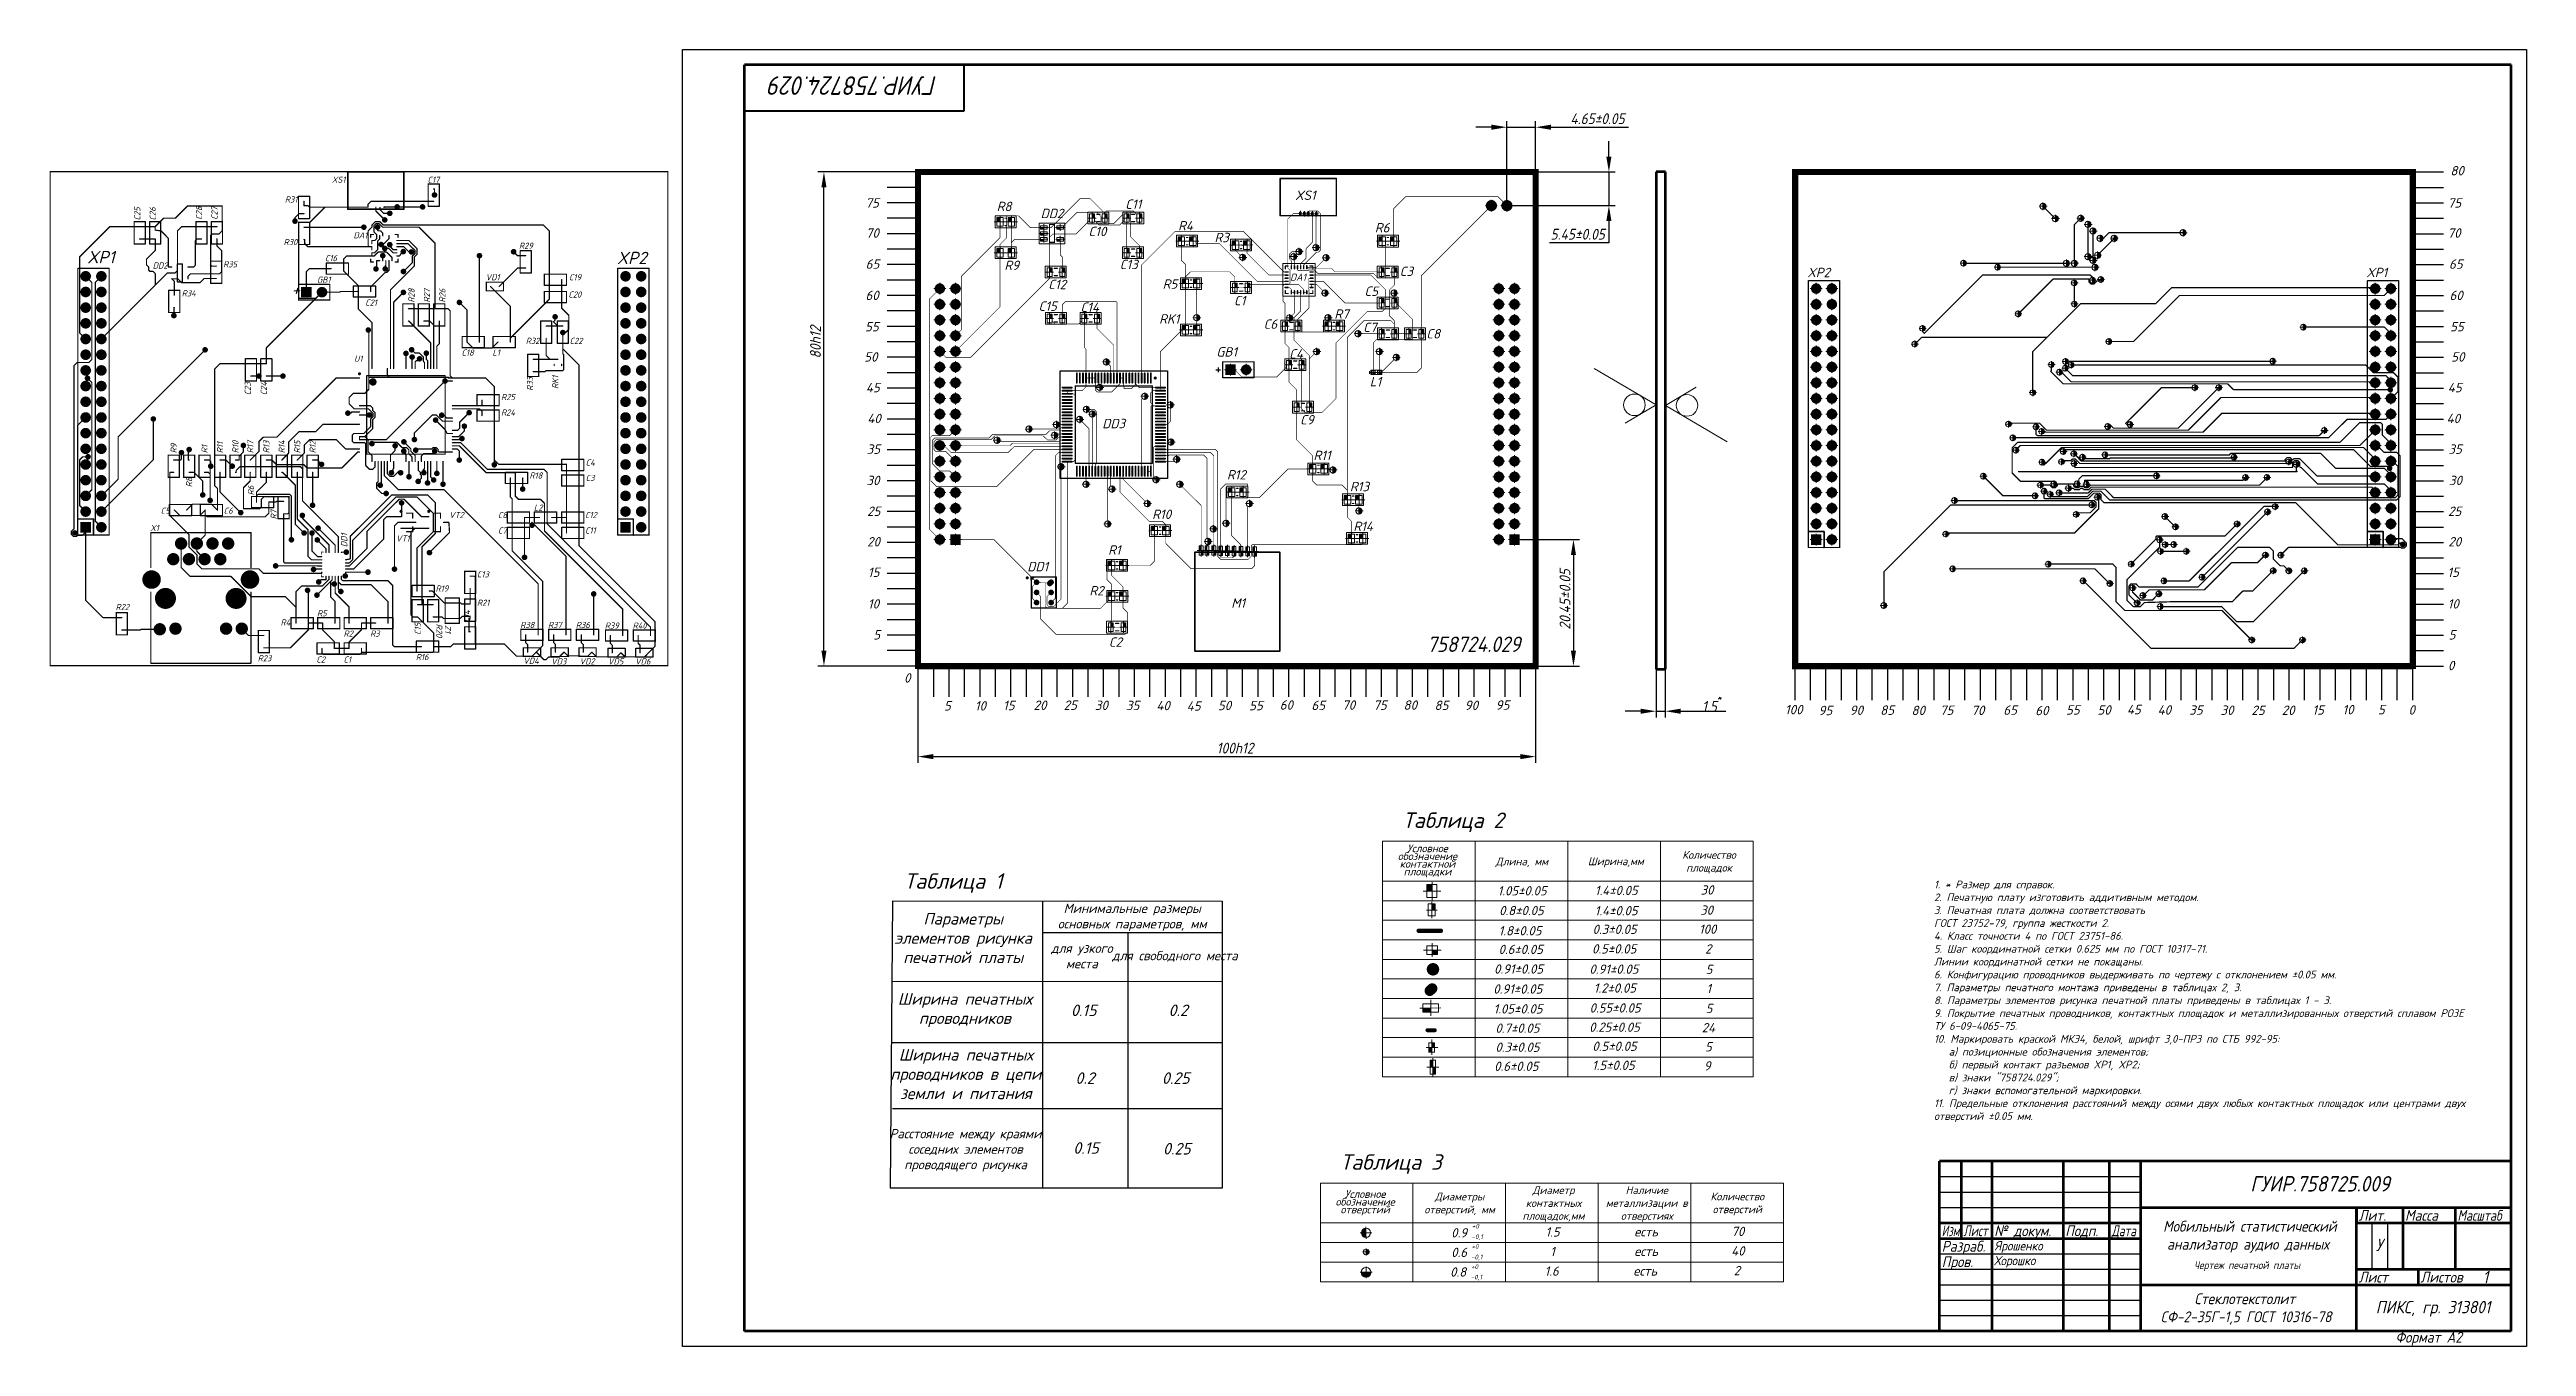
# Model space of a CAD drawing. Header units: millimetres. Extents: x -578 to 740, y 82 to 629.
# Drawn here: x -62 to 740, y 82 to 502 of the extents above; entities that cross this region are included whole.
import ezdxf

# ---------------------------------------------------------------- set-up
doc = ezdxf.new("R2010")
doc.units = ezdxf.units.MM
doc.header["$LTSCALE"] = 0.5
doc.layers.get('0').update_dxf_attribs({"lineweight": 60})
doc.layers.get('Defpoints').update_dxf_attribs({"color": 5})
doc.layers.add('4-текст', color=7, linetype='Continuous', true_color=0x00ad00)
for name, color, linetype in [('BottomLayer', 5, 'Continuous'), ('BottomOverlay', 54, 'Continuous'), ('BottomSolder', 6, 'Continuous'), ('InternalPlane1', 76, 'Continuous'), ('InternalPlane2', 16, 'Continuous'), ('MultiLayer', 9, 'Continuous'), ('PadHoleLayer', 156, 'Continuous'), ('TopOverlay', 2, 'Continuous'), ('НАДПИСИ', 7, 'Continuous'), ('Сетка', 7, 'Continuous')]:
    doc.layers.add(name, color=color, linetype=linetype)
for name, color, linetype, lineweight in [('СПЛТОНК', 7, 'Continuous', 20), ('Шелкография', 7, 'Continuous', 35), ('Элементы 0.35', 5, 'Continuous', 35)]:
    doc.layers.add(name, color=color, linetype=linetype, lineweight=lineweight)
doc.styles.add('ISOCPEUR', font='isocpeur.ttf', dxfattribs={"oblique": 15})
doc.styles.add('MyStyle', font='isocpeur.ttf', dxfattribs={"oblique": 15})
doc.styles.add('RR08', font='isocteui.ttf', dxfattribs={"width": 0.8})
doc.styles.get("Standard").update_dxf_attribs({"font": 'isocpeui.ttf', "width": 0.9})
doc.dimstyles.new('Standart', dxfattribs={"dimtxt": 5, "dimasz": 5, "dimexe": 2, "dimexo": 0, "dimgap": 1, "dimtad": 1, "dimtoh": 1, "dimdec": 0, "dimtxsty": 'Standard', "dimcen": 2.5, "dimadec": 0, "dimazin": 0, "dimtfac": 1, "dimtdec": 0, "dimtmove": 0, "dimatfit": 3, "dimldrblk": 'DOTSMALL', "dimfxl": 1, "dimarcsym": 0})

msp = doc.modelspace()

# ---------------------------------------------------------------- texts
for s, height, p in [('XS1', 2, (28.91, 458.9)), ('C17', 2, (59.91, 458.9)), ('80', 3.048, (714.85, 461.28)), ('R31', 2, (13.71, 452.5)), ('75', 3.048, (201.69, 450.84)), ('75', 3.048, (714.01, 450.84)), ('DA1', 2, (35.91, 440.9)), ('70', 3.048, (201.82, 441.1)), ('70', 3.048, (713.96, 441.1)), ('XP1', 4, (-50.28, 432.83)), ('DD2', 2, (-29.09, 431.1)), ('R35', 2, (-6.29, 431.5)), ('R30', 2, (13.31, 438.7)), ('C16', 2, (26.71, 433.5)), ('R29', 2, (89.51, 437.5)), ('XP2', 4, (121.22, 432.55)), ('65', 3.048, (201.75, 431.04)), ('65', 3.048, (714.42, 431.04)), ('GB1', 2, (24.11, 426.5)), ('VD1', 2, (78.71, 427.3)), ('C19', 2, (105.71, 427.3)), ('C12', 3.048, (260.87, 424.44)), ('R5', 3.048, (297.93, 424.59)), ('DA1', 2.286, (339.19, 427.17)), ('C5', 3.048, (363.26, 422.25)), ('XP2', 3.048, (506.66, 428.32)), ('XP1', 3.048, (687.65, 428.32)), ('R34', 2, (-19.69, 422.1)), ('C21', 2, (39.71, 419.1)), ('C20', 2, (105.51, 421.7)), ('60', 3.048, (201.69, 420.91)), ('C15', 3.048, (257.73, 417.42)), ('C14', 3.048, (271.31, 417.07)), ('C1', 3.048, (321.01, 419.22)), ('R7', 3.048, (353.51, 414.86)), ('60', 3.048, (714.58, 420.91)), ('55', 3.048, (201.55, 410.78)), ('RK1', 3.048, (296.79, 413.28)), ('C6', 3.048, (330.61, 411.6)), ('C7', 3.048, (362.86, 410.57)), ('C8', 3.048, (383.28, 408.47)), ('55', 3.048, (714.77, 410.78)), ('U1', 2, (36.11, 400.9)), ('C18', 2, (70.91, 402.9)), ('L1', 2, (80.91, 402.9)), ('R32', 2, (91.71, 406.7)), ('C22', 2, (105.91, 406.7)), ('50', 3.048, (201.28, 400.98)), ('GB1', 3.048, (315.31, 402.61)), ('C4', 3.048, (338.87, 401.96)), ('50', 3.048, (715.12, 400.98)), ('45', 3.048, (201.81, 391.05)), ('L1', 3.048, (364.98, 392.97)), ('45', 3.048, (714.02, 391.05)), ('R25', 2, (83.71, 388.5)), ('R24', 2, (83.71, 383.5)), ('40', 3.048, (202.28, 381.04)), ('DD3', 3.048, (278.37, 379.4)), ('C9', 3.048, (342.42, 380.63)), ('40', 3.048, (713.64, 381.04)), ('C4', 2, (111.11, 367.3)), ('35', 3.048, (202.08, 371.11)), ('R11', 3.048, (346.76, 369.1)), ('35', 3.048, (714.23, 371.11)), ('R18', 2, (92.91, 363.1)), ('C3', 2, (111.11, 362.3)), ('30', 3.048, (202.01, 360.98)), ('R12', 3.048, (318.74, 362.81)), ('R13', 3.048, (358.56, 359.01)), ('30', 3.048, (714.39, 360.98)), ('C5', 2, (-26.49, 351.7)), ('C6', 2, (-6.09, 351.7)), ('L2', 2, (94.31, 352.7)), ('25', 3.048, (202.21, 350.99)), ('R10', 3.048, (294.53, 350.02)), ('25', 3.048, (714.1, 350.99)), ('X1', 2, (-29.89, 346.1)), ('VT2', 2, (66.91, 350.3)), ('C8', 2, (82.71, 350.3)), ('C7', 2, (82.71, 345.3)), ('C12', 2, (110.91, 350.3)), ('C11', 2, (110.91, 345.3)), ('R14', 3.048, (359.67, 346.11)), ('VT1', 2, (49.71, 342.7)), ('20', 3.048, (202.21, 341.12)), ('R1', 3.048, (280.28, 338.47)), ('20', 3.048, (714.19, 341.12)), ('C13', 2, (75.91, 331.1)), ('15', 3.048, (202.48, 331.24)), ('DD1', 3.048, (254.09, 333.07)), ('15', 3.048, (713.9, 331.24)), ('R22', 2, (-41.09, 320.5)), ('R19', 2, (62.51, 326.5)), ('R21', 2, (75.91, 321.9)), ('10', 3.048, (202.48, 321.01)), ('R2', 3.048, (274.2, 325.26)), ('M1', 3.048, (320.13, 321.26)), ('10', 3.048, (713.99, 321.01)), ('R4', 2, (12.31, 315.5)), ('R5', 2, (24.11, 318.5)), ('R2', 2, (32.71, 311.9)), ('R3', 2, (41.31, 311.9)), ('R38', 2, (89.91, 314.7)), ('R37', 2, (98.91, 314.7)), ('R36', 2, (107.91, 314.7)), ('R39', 2, (117.31, 314.5)), ('R40', 2, (126.31, 314.5)), ('5', 3.05, (204.22, 310.99)), ('5', 3.05, (714.3, 310.99)), ('R23', 2, (4.91, 303.9)), ('C2', 2, (23.91, 303.5)), ('C1', 2, (32.71, 303.5)), ('R16', 2, (56.11, 304.3)), ('VD4', 2, (90.91, 303.1)), ('VD3', 2, (99.91, 302.9)), ('VD2', 2, (109.11, 302.9)), ('VD5', 2, (118.31, 302.9)), ('VD6', 2, (127.11, 302.9)), ('C2', 3.048, (280.49, 308.63)), ('0', 3.05, (214.19, 297.03)), ('0', 3.05, (714.07, 301.03)), ('5', 3.05, (227.11, 287.98)), ('10', 3.048, (237.11, 287.98)), ('15', 3.048, (246.23, 288.1)), ('20', 3.048, (256.14, 288.18)), ('25', 3.048, (265.87, 288.21)), ('30', 3.048, (275.96, 288.16)), ('35', 3.048, (286.02, 288.11)), ('40', 3.048, (295.87, 288.08)), ('45', 3.048, (305.71, 287.94)), ('50', 3.048, (315.81, 288.1)), ('55', 3.048, (325.91, 288.07)), ('60', 3.048, (335.82, 288.27)), ('65', 3.048, (346.07, 288.14)), ('70', 3.048, (356.02, 288.24)), ('75', 3.048, (366.12, 288.21)), ('80', 3.048, (375.9, 288.23)), ('85', 3.048, (385.94, 288.15)), ('90', 3.048, (395.72, 288.17)), ('95', 3.048, (405.73, 288.25)), ('100', 3.048, (499.42, 286.77)), ('95', 3.048, (510.26, 286.48)), ('90', 3.048, (520.36, 286.57)), ('85', 3.048, (530.24, 286.59)), ('80', 3.048, (540.37, 286.5)), ('75', 3.048, (549.58, 286.57)), ('70', 3.048, (559.76, 286.53)), ('65', 3.048, (570.1, 286.6)), ('60', 3.048, (580.44, 286.46)), ('55', 3.048, (590.41, 286.66)), ('50', 3.048, (600.59, 286.64)), ('45', 3.048, (610.12, 286.79)), ('40', 3.048, (620.05, 286.66)), ('35', 3.048, (630.29, 286.63)), ('30', 3.048, (640.44, 286.57)), ('25', 3.048, (650.44, 286.53)), ('20', 3.048, (660.26, 286.55)), ('15', 3.048, (670.16, 286.64)), ('10', 3.048, (679.91, 286.76)), ('5', 3.05, (691.41, 286.76)), ('0', 3.05, (701.31, 286.67))]:
    msp.add_text(s, height=height).set_placement(p)
for s, rotation, p in [('C25', 90, (-33.09, 446.7)), ('C26', 90, (-28.09, 446.7)), ('C28', 90, (-13.09, 446.9)), ('C27', 90, (-8.09, 446.9)), ('R28', 90, (55.71, 420.1)), ('R27', 90, (60.71, 420.1)), ('R26', 90, (65.71, 420.1)), ('C23', 90, (2.71, 390.1)), ('C24', 90, (7.91, 390.1)), ('R33', 90, (94.11, 391.5)), ('RK1', 90, (102.31, 392.1)), ('R9', 90, (-21.29, 371.3)), ('R1', 90, (-11.29, 371.3)), ('R11', 90, (-6.29, 371.3)), ('R10', 90, (-1.29, 371.3)), ('R17', 90, (3.51, 371.3)), ('R13', 90, (8.71, 371.3)), ('R14', 90, (13.71, 371.3)), ('R15', 90, (18.71, 371.3)), ('R12', 90, (23.71, 371.3)), ('R8', 90, (-16.29, 360.3)), ('R6', 90, (3.71, 357.7)), ('R7', 90, (11.11, 349.9)), ('DD1', 90, (33.91, 340.9)), ('C15', 90, (57.71, 312.5)), ('R20', 270, (62.71, 316.1)), ('Z1', 270, (65.51, 315.7)), ('C14', 90, (73.71, 316.5))]:
    msp.add_text(s, height=2, rotation=rotation).set_placement(p)
at = {"lineweight": 0}
for s, p in [('R8', (244.18, 449.72)), ('DD2', (258.42, 447.44)), ('C11', (285.81, 450.43)), ('XS1', (340.8, 453.34)), ('C10', (273.89, 441.61)), ('R4', (302.93, 443.47)), ('R3', (314.7, 439.65)), ('R6', (366.63, 442.82)), ('R9', (246.67, 430.63)), ('C13', (284.02, 430.94)), ('C3', (374.66, 428.7))]:
    msp.add_text(s, height=3.048, dxfattribs=at).set_placement(p)
at = {"lineweight": -3, "width": 0.9}
msp.add_text('Формат А2', height=3.5, dxfattribs=at).set_placement((697.11, 83.29))
at = {"color": 7, "linetype": 'Continuous', "insert": (197.83, 490.37), "char_height": 6, "width": 117.06, "attachment_point": 5, "rotation": 180, "style": 'RR08'}
msp.add_mtext('{\\fISOCPEUR|b0|i1|c204|p34;\\W0.9;\\C0;ГУИР.758724.029}', dxfattribs=at)
at = {"color": 7, "insert": (230.18, 232.1), "char_height": 5, "width": 36.746, "attachment_point": 5, "style": 'MyStyle'}
msp.add_mtext('Таблица 1', dxfattribs=at)
at = {"color": 7, "lineweight": -3, "attachment_point": 5, "style": 'MyStyle'}
for s, insert, char_height, width in [('Минимальные размеры основных параметров, мм', (288.07, 221.02), 3, 54.8989), ('Параметры элементов рисунка печатной платы', (233.35, 214.32), 3.75, 45.6253), ('{\\fISOCPEUR|b0|i0|c204|p34;для узкого места}', (271.76, 208.5), 3, 22.9248), ('для свободного места', (301.89, 208.37), 3, 39.056), ('\\pt55;Ширина печатных проводников', (233.88, 190.98), 3.75, 54.0013), ('0.15', (272.37, 190.91), 3.75, 22.9248), ('0.2', (302.95, 190.91), 3.75, 22.9248), ('\\pt55.001;Ширина печатных проводников в цепи земли и питания', (234.2, 170.26), 3.75, 54.0013), ('0.2', (272.79, 168.95), 3.75, 22.9248), ('0.25', (302.16, 168.95), 3.75, 22.9248), ('Расстояние между краями соседних элементов проводящего рисунка', (234.11, 145.55), 3, 49.064), ('0.15', (273.12, 146.32), 3.75, 22.9248), ('0.25', (302.51, 146.09), 3.75, 22.9248)]:
    msp.add_mtext(s, dxfattribs=dict(at, insert=insert, char_height=char_height, width=width))
at = {"color": 0, "linetype": 'ByBlock', "lineweight": -2, "ltscale": 5}
for s, width, gutter_width, insert, char_height, attachment_point in [('ГУИР.758725.009', 96.4839, 1, (650.09, 137.23), 5, 1), ('Ярошенко', 10.4749, 15, (567.32, 116.14), 3, 1), ('У', 6.4314, 15, (690.75, 116.92), 4, 1), ('Хорошко', 19.4045, 15, (567.13, 111.36), 3, 1), ('Чертеж печатной платы', 71.4423, 1, (649.05, 108.05), 2.5, 5), ('1', 6.4314, 15, (725.36, 106.51), 4, 1), ('ПИКС, гр. 313801', 50.7173, 1, (690.73, 96.79), 4, 1)]:
    msp.add_mtext_dynamic_manual_height_columns(s, width=width, gutter_width=gutter_width, heights=[0], dxfattribs=dict(at, insert=insert, char_height=char_height, attachment_point=attachment_point))
at = {"char_height": 1.5, "width": 19.7486, "attachment_point": 4, "style": 'ISOCPEUR'}
for s, insert in [('+0', (398.03, 121)), ('+0', (397.9, 114.41)), ('-0,1', (397.91, 117.43)), ('-0,1', (397.65, 104.34)), ('+0', (397.77, 107.91)), ('-0,1', (397.78, 110.84))]:
    msp.add_mtext(s, dxfattribs=dict(at, insert=insert))
at = {"insert": (621.19, 122.73), "char_height": 3.5, "attachment_point": 1}
msp.add_mtext_dynamic_manual_height_columns('\\pi0.68128;Мобильный статистический \\P\\pi1.9604;анализатор аудио данных', width=57.9647, gutter_width=50, heights=[0], dxfattribs=at)
at = {"lineweight": -3, "insert": (620.12, 99.24), "char_height": 3.5, "attachment_point": 1}
msp.add_mtext_dynamic_manual_height_columns('\\pi11.894;Стеклотекстолит\\P\\pi0.96452;СФ-2-35Г-1,5 ГОСТ 10316-78', width=59.9129, gutter_width=50, heights=[0], dxfattribs=at)
at = {"layer": '4-текст', "lineweight": -3}
for s, width, p in [('Изм.', 0.7, (550.18, 117.75)), ('Лист', 0.75, (557.18, 117.75)), ('№ докум.', 0.9, (567.18, 117.75)), ('Подп.', 0.9, (590.18, 117.75)), ('Дата', 0.75, (605.18, 117.75)), ('Лит.', 0.9, (685.18, 122.75)), ('Масса', 0.9, (700.18, 122.75)), ('Масштаб', 0.8, (717.18, 122.75)), ('Разраб.', 0.9, (550.18, 112.75)), ('Пров.', 0.9, (550.18, 107.75)), ('Лист', 0.9, (685.18, 102.75)), ('Листов', 0.9, (705.18, 102.75))]:
    msp.add_text(s, height=3.5, dxfattribs=dict(at, width=width)).set_placement(p)
at = {"layer": 'НАДПИСИ', "color": 7, "lineweight": 30, "insert": (547.68, 154.73), "char_height": 2.5, "width": 175.1077, "attachment_point": 7, "style": 'MyStyle'}
msp.add_mtext('{\\C256;\\P1. * Размер для справок.\\P2. Печатную плату изготовить аддитивным методом.\\P3. Печатная плата должна соответствовать^JГОСТ 23752-79, группа жесткости 2.\\P4. Класс точности 4 по ГОСТ 23751-86.\\P5. Шаг координатной сетки 0.625 мм по ГОСТ 10317-71.^JЛинии координатной сетки не покащаны.\\P6. Конфигурацию проводников выдерживать по чертежу с отклонением ±0.05 мм. \\P7. Параметры печатного монтажа приведены в таблицах 2, 3.\\P8. Параметры элементов рисунка печатной платы приведены в таблицах 1 - 3.\\P9. Покрытие печатных проводников, контактных площадок и металлизированных отверстий сплавом РОЗЕ ТУ 6-09-4065-75.\\P10. Маркировать краской МКЭ4, белой, шрифт 3,0-ПР3 по СТБ 992-95:\\P   а) позиционные обозначения элементов;\\P   б) первый контакт разъемов XP1, XP2;\\P   в) знаки "758724.029";\\P   г) знаки вспомогательной маркировки.\\P11. Предельные отклонения расстояний между осями двух любых контактных площадок или центрами двух отверстий ±0.05 мм.}', dxfattribs=at)
at = {"layer": 'СПЛТОНК', "attachment_point": 5, "style": 'MyStyle'}
for s, insert, char_height, width in [('Таблица 2', (392.04, 251.79), 5, 69.9534), ('Количество площадок', (474.84, 238.82), 2.5, 28), ('Длина, мм', (414.24, 238.82), 2.5, 27.5), ('Ширина,мм', (444.64, 238.82), 2.5, 30), ('1.05%%P0.05', (414.31, 229.62), 3, 30), ('0.8%%P0.05', (414.08, 223.22), 3, 30), ('1.4%%P0.05', (444.76, 223.17), 3, 30), ('1.4%%P0.05', (444.8, 229.73), 3, 30), ('30', (474.04, 223.35), 3, 30), ('30', (474.19, 229.88), 3, 30), ('1.8%%P0.05', (413.64, 216.67), 3, 30), ('0.3%%P0.05', (444.27, 217.14), 3, 30), ('100', (474.39, 217.19), 3, 30), ('0.6%%P0.05', (413.86, 210.64), 3, 30), ('0.5%%P0.05', (444.12, 210.8), 3, 30), ('2', (474.56, 210.8), 3, 30), ('0.91%%P0.05', (413.17, 204.29), 3, 30), ('0.91%%P0.05', (444.04, 204.24), 3, 30), ('5', (474.81, 204.14), 3, 30), ('0.91%%P0.05', (412.92, 197.81), 3, 30), ('1.05%%P0.05', (413, 191.37), 3, 30), ('0.55%%P0.05', (444.42, 191.68), 3, 30), ('1.2%%P0.05', (444.34, 198.12), 3, 30), ('5', (474.82, 191.51), 3, 30), ('1', (474.74, 197.96), 3, 30), ('0.7%%P0.05', (412.8, 185.13), 3, 30), ('0.25%%P0.05', (444.22, 185.44), 3, 30), ('24', (474.62, 185.28), 3, 30), ('0.3%%P0.05', (412.81, 178.96), 3, 30), ('0.5%%P0.05', (444.23, 179.27), 3, 30), ('5', (474.63, 179.1), 3, 30), ('0.6%%P0.05', (412.43, 172.79), 3, 30), ('1.5%%P0.05', (443.85, 173.1), 3, 30), ('9', (474.24, 172.93), 3, 30), ('Таблица 3', (371.87, 141.11), 5, 69.9534), ('{\\fISOCPEUR|b0|i0|c204|p34;Диаметры отверстий, мм}', (394.07, 128.15), 2.5, 27.5), ('Диаметр\\Pконтактных площадок,мм', (424.47, 128.15), 2.5, 30), ('Наличие металлизации в отверстиях', (454.67, 128.15), 2.5, 28), ('{\\fISOCPEUR|b0|i0|c204|p34;Количество отверстий}', (483.98, 128.2), 2.5, 26.8182), ('0.9', (393.91, 118.86), 3, 30), ('1.5', (424.16, 119.14), 3, 30), ('70', (484.16, 119.31), 3, 30), ('0.6', (393.91, 112.53), 3, 30), ('1', (424.16, 112.81), 3, 30), ('{\\fISOCPEUR|b0|i0|c204|p34;есть}', (454.48, 119.19), 3, 30), ('{\\fISOCPEUR|b0|i0|c204|p34;есть}', (454.48, 112.86), 3, 30), ('40', (484.16, 112.98), 3, 30), ('0.8', (393.6, 106.17), 3, 30), ('1.6', (423.86, 106.45), 3, 30), ('{\\fISOCPEUR|b0|i0|c204|p34;есть}', (454.18, 106.5), 3, 30), ('2', (483.86, 106.62), 3, 30)]:
    msp.add_mtext(s, dxfattribs=dict(at, insert=insert, char_height=char_height, width=width))
at = {"layer": 'СПЛТОНК', "char_height": 2.5, "width": 30, "attachment_point": 5, "line_spacing_factor": 0.6, "style": 'MyStyle'}
for s, insert in [('Условное обозначение контактной площадки ', (383.67, 239.26)), ('Условное обозначение отверстий ', (363.5, 128.58))]:
    msp.add_mtext(s, dxfattribs=dict(at, insert=insert))
at = {"layer": 'Шелкография', "insert": (383.56, 311.95), "char_height": 5, "width": 45.5, "attachment_point": 1}
msp.add_mtext('758724.029', dxfattribs=at)

# ---------------------------------------------------------------- blocks, each defined once
blk = doc.blocks.new('*D114')
at = {"color": 0, "lineweight": -2, "transparency": 16777216}
for p, q in [((457.67, 301.38), (457.67, 285.76)), ((460.67, 301.38), (460.67, 285.76)), ((452.67, 287.76), (447.67, 287.76)), ((457.67, 287.76), (460.67, 287.76)), ((465.67, 287.76), (480.23, 287.76))]:
    blk.add_line(p, q, dxfattribs=at)
at = {"color": 0, "lineweight": -3, "transparency": 16777216}
for points in [[(452.67, 288.6), (452.67, 286.93), (457.67, 287.76)], [(465.67, 288.6), (465.67, 286.93), (460.67, 287.76)]]:
    blk.add_solid(points, dxfattribs=at)
at = {"layer": 'Defpoints', "color": 0, "lineweight": -3, "transparency": 16777216}
for p in [(457.67, 301.38), (460.67, 301.38), (460.67, 287.76)]:
    blk.add_point(p, dxfattribs=at)
at = {"color": 0, "lineweight": -3, "transparency": 16777216, "insert": (476.43, 290.51), "char_height": 5, "width": 16.2315, "attachment_point": 5}
blk.add_mtext('{\\H0.7x;1.5\\H0.7x;\\S* ^ ;}', dxfattribs=at)
blk = doc.blocks.new('_DotSmall')
at = {"color": 0, "linetype": 'ByBlock', "const_width": 0.5}
blk.add_lwpolyline([(-0.0625, 0, 1), (0.0625, 0, 1)], format="xyb", close=True, dxfattribs=at)
blk = doc.blocks.new('C_____________50_29__1')
at = {"layer": 'TopOverlay', "const_width": 0.2}
for points in [[(-0.25, 0.6), (0.25, 0.6)], [(-0.25, -0.6), (0.25, -0.6)]]:
    blk.add_lwpolyline(points, dxfattribs=at)
at = {"layer": 'TopOverlay', "const_width": 0.1}
for points in [[(-0.3, 0.6, 1), (-0.2, 0.6, 1)], [(0.2, 0.6, 1), (0.3, 0.6, 1)], [(-0.3, -0.6, 1), (-0.2, -0.6, 1)], [(0.2, -0.6, 1), (0.3, -0.6, 1)]]:
    blk.add_lwpolyline(points, format="xyb", close=True, dxfattribs=at)
blk = doc.blocks.new('C_____________50_29__2')
at = {"layer": 'TopOverlay', "const_width": 0.2}
for points in [[(-0.25, 0.6), (0.25, 0.6)], [(-0.25, -0.6), (0.25, -0.6)]]:
    blk.add_lwpolyline(points, dxfattribs=at)
at = {"layer": 'TopOverlay', "const_width": 0.1}
for points in [[(-0.3, 0.6, 1), (-0.2, 0.6, 1)], [(0.2, 0.6, 1), (0.3, 0.6, 1)], [(-0.3, -0.6, 1), (-0.2, -0.6, 1)], [(0.2, -0.6, 1), (0.3, -0.6, 1)]]:
    blk.add_lwpolyline(points, format="xyb", close=True, dxfattribs=at)
blk = doc.blocks.new('C_____________50_29__3')
at = {"layer": 'TopOverlay', "const_width": 0.2}
for points in [[(-0.25, 0.6), (0.25, 0.6)], [(-0.25, -0.6), (0.25, -0.6)]]:
    blk.add_lwpolyline(points, dxfattribs=at)
at = {"layer": 'TopOverlay', "const_width": 0.1}
for points in [[(-0.3, 0.6, 1), (-0.2, 0.6, 1)], [(0.2, 0.6, 1), (0.3, 0.6, 1)], [(-0.3, -0.6, 1), (-0.2, -0.6, 1)], [(0.2, -0.6, 1), (0.3, -0.6, 1)]]:
    blk.add_lwpolyline(points, format="xyb", close=True, dxfattribs=at)
blk = doc.blocks.new('C_____________50_29__4')
at = {"layer": 'TopOverlay', "const_width": 0.2}
for points in [[(-0.25, 0.6), (0.25, 0.6)], [(-0.25, -0.6), (0.25, -0.6)]]:
    blk.add_lwpolyline(points, dxfattribs=at)
at = {"layer": 'TopOverlay', "const_width": 0.1}
for points in [[(-0.3, 0.6, 1), (-0.2, 0.6, 1)], [(0.2, 0.6, 1), (0.3, 0.6, 1)], [(-0.3, -0.6, 1), (-0.2, -0.6, 1)], [(0.2, -0.6, 1), (0.3, -0.6, 1)]]:
    blk.add_lwpolyline(points, format="xyb", close=True, dxfattribs=at)
blk = doc.blocks.new('C_____________50_29__5')
at = {"layer": 'TopOverlay', "const_width": 0.2}
for points in [[(-0.25, 0.6), (0.25, 0.6)], [(-0.25, -0.6), (0.25, -0.6)]]:
    blk.add_lwpolyline(points, dxfattribs=at)
at = {"layer": 'TopOverlay', "const_width": 0.1}
for points in [[(-0.3, 0.6, 1), (-0.2, 0.6, 1)], [(0.2, 0.6, 1), (0.3, 0.6, 1)], [(-0.3, -0.6, 1), (-0.2, -0.6, 1)], [(0.2, -0.6, 1), (0.3, -0.6, 1)]]:
    blk.add_lwpolyline(points, format="xyb", close=True, dxfattribs=at)
blk = doc.blocks.new('C_____________50_29__6')
at = {"layer": 'TopOverlay', "const_width": 0.2}
for points in [[(-0.25, 0.6), (0.25, 0.6)], [(-0.25, -0.6), (0.25, -0.6)]]:
    blk.add_lwpolyline(points, dxfattribs=at)
at = {"layer": 'TopOverlay', "const_width": 0.1}
for points in [[(-0.3, 0.6, 1), (-0.2, 0.6, 1)], [(0.2, 0.6, 1), (0.3, 0.6, 1)], [(-0.3, -0.6, 1), (-0.2, -0.6, 1)], [(0.2, -0.6, 1), (0.3, -0.6, 1)]]:
    blk.add_lwpolyline(points, format="xyb", close=True, dxfattribs=at)
blk = doc.blocks.new('C_____________50_29__7')
at = {"layer": 'TopOverlay', "const_width": 0.2}
for points in [[(-0.25, 0.6), (0.25, 0.6)], [(-0.25, -0.6), (0.25, -0.6)]]:
    blk.add_lwpolyline(points, dxfattribs=at)
at = {"layer": 'TopOverlay', "const_width": 0.1}
for points in [[(-0.3, 0.6, 1), (-0.2, 0.6, 1)], [(0.2, 0.6, 1), (0.3, 0.6, 1)], [(-0.3, -0.6, 1), (-0.2, -0.6, 1)], [(0.2, -0.6, 1), (0.3, -0.6, 1)]]:
    blk.add_lwpolyline(points, format="xyb", close=True, dxfattribs=at)
blk = doc.blocks.new('C_____________50_29__8')
at = {"layer": 'TopOverlay', "const_width": 0.2}
for points in [[(-0.25, 0.6), (0.25, 0.6)], [(-0.25, -0.6), (0.25, -0.6)]]:
    blk.add_lwpolyline(points, dxfattribs=at)
at = {"layer": 'TopOverlay', "const_width": 0.1}
for points in [[(-0.3, 0.6, 1), (-0.2, 0.6, 1)], [(0.2, 0.6, 1), (0.3, 0.6, 1)], [(-0.3, -0.6, 1), (-0.2, -0.6, 1)], [(0.2, -0.6, 1), (0.3, -0.6, 1)]]:
    blk.add_lwpolyline(points, format="xyb", close=True, dxfattribs=at)
blk = doc.blocks.new('C_____________50_29__9')
at = {"layer": 'TopOverlay', "const_width": 0.2}
for points in [[(-0.25, 0.6), (0.25, 0.6)], [(-0.25, -0.6), (0.25, -0.6)]]:
    blk.add_lwpolyline(points, dxfattribs=at)
at = {"layer": 'TopOverlay', "const_width": 0.1}
for points in [[(-0.3, 0.6, 1), (-0.2, 0.6, 1)], [(0.2, 0.6, 1), (0.3, 0.6, 1)], [(-0.3, -0.6, 1), (-0.2, -0.6, 1)], [(0.2, -0.6, 1), (0.3, -0.6, 1)]]:
    blk.add_lwpolyline(points, format="xyb", close=True, dxfattribs=at)
blk = doc.blocks.new('C_____________50_29__10')
at = {"layer": 'TopOverlay', "const_width": 0.2}
for points in [[(-0.25, 0.6), (0.25, 0.6)], [(-0.25, -0.6), (0.25, -0.6)]]:
    blk.add_lwpolyline(points, dxfattribs=at)
at = {"layer": 'TopOverlay', "const_width": 0.1}
for points in [[(-0.3, 0.6, 1), (-0.2, 0.6, 1)], [(0.2, 0.6, 1), (0.3, 0.6, 1)], [(-0.3, -0.6, 1), (-0.2, -0.6, 1)], [(0.2, -0.6, 1), (0.3, -0.6, 1)]]:
    blk.add_lwpolyline(points, format="xyb", close=True, dxfattribs=at)
blk = doc.blocks.new('C_____________50_29__11')
at = {"layer": 'TopOverlay', "const_width": 0.2}
for points in [[(-0.25, 0.6), (0.25, 0.6)], [(-0.25, -0.6), (0.25, -0.6)]]:
    blk.add_lwpolyline(points, dxfattribs=at)
at = {"layer": 'TopOverlay', "const_width": 0.1}
for points in [[(-0.3, 0.6, 1), (-0.2, 0.6, 1)], [(0.2, 0.6, 1), (0.3, 0.6, 1)], [(-0.3, -0.6, 1), (-0.2, -0.6, 1)], [(0.2, -0.6, 1), (0.3, -0.6, 1)]]:
    blk.add_lwpolyline(points, format="xyb", close=True, dxfattribs=at)
blk = doc.blocks.new('C_____________50_29__12')
at = {"layer": 'TopOverlay', "const_width": 0.2}
for points in [[(-0.25, 0.6), (0.25, 0.6)], [(-0.25, -0.6), (0.25, -0.6)]]:
    blk.add_lwpolyline(points, dxfattribs=at)
at = {"layer": 'TopOverlay', "const_width": 0.1}
for points in [[(-0.3, 0.6, 1), (-0.2, 0.6, 1)], [(0.2, 0.6, 1), (0.3, 0.6, 1)], [(-0.3, -0.6, 1), (-0.2, -0.6, 1)], [(0.2, -0.6, 1), (0.3, -0.6, 1)]]:
    blk.add_lwpolyline(points, format="xyb", close=True, dxfattribs=at)
blk = doc.blocks.new('C_____________50_29__13')
at = {"layer": 'TopOverlay', "const_width": 0.2}
for points in [[(-0.25, 0.6), (0.25, 0.6)], [(-0.25, -0.6), (0.25, -0.6)]]:
    blk.add_lwpolyline(points, dxfattribs=at)
at = {"layer": 'TopOverlay', "const_width": 0.1}
for points in [[(-0.3, 0.6, 1), (-0.2, 0.6, 1)], [(0.2, 0.6, 1), (0.3, 0.6, 1)], [(-0.3, -0.6, 1), (-0.2, -0.6, 1)], [(0.2, -0.6, 1), (0.3, -0.6, 1)]]:
    blk.add_lwpolyline(points, format="xyb", close=True, dxfattribs=at)
blk = doc.blocks.new('C_____________50_29__14')
at = {"layer": 'TopOverlay', "const_width": 0.2}
for points in [[(-0.25, 0.6), (0.25, 0.6)], [(-0.25, -0.6), (0.25, -0.6)]]:
    blk.add_lwpolyline(points, dxfattribs=at)
at = {"layer": 'TopOverlay', "const_width": 0.1}
for points in [[(-0.3, 0.6, 1), (-0.2, 0.6, 1)], [(0.2, 0.6, 1), (0.3, 0.6, 1)], [(-0.3, -0.6, 1), (-0.2, -0.6, 1)], [(0.2, -0.6, 1), (0.3, -0.6, 1)]]:
    blk.add_lwpolyline(points, format="xyb", close=True, dxfattribs=at)
blk = doc.blocks.new('C_____________50_29__15')
at = {"layer": 'TopOverlay', "const_width": 0.2}
for points in [[(-0.25, 0.6), (0.25, 0.6)], [(-0.25, -0.6), (0.25, -0.6)]]:
    blk.add_lwpolyline(points, dxfattribs=at)
at = {"layer": 'TopOverlay', "const_width": 0.1}
for points in [[(-0.3, 0.6, 1), (-0.2, 0.6, 1)], [(0.2, 0.6, 1), (0.3, 0.6, 1)], [(-0.3, -0.6, 1), (-0.2, -0.6, 1)], [(0.2, -0.6, 1), (0.3, -0.6, 1)]]:
    blk.add_lwpolyline(points, format="xyb", close=True, dxfattribs=at)
blk = doc.blocks.new('0402_A_22')
at = {"layer": 'TopOverlay', "const_width": 0.2}
blk.add_lwpolyline([(-1.1, -0.15), (-1.1, 0.15)], dxfattribs=at)
at = {"layer": 'TopOverlay', "const_width": 0.1}
for points in [[(-1.15, 0.15, 1), (-1.05, 0.15, 1)], [(-1.15, -0.15, 1), (-1.05, -0.15, 1)]]:
    blk.add_lwpolyline(points, format="xyb", close=True, dxfattribs=at)
blk = doc.blocks.new('RC_0805__R_________24')
at = {"layer": 'TopOverlay', "const_width": 0.2}
for points in [[(-0.1, 0.6), (0.1, 0.6)], [(-0.1, -0.6), (0.1, -0.6)]]:
    blk.add_lwpolyline(points, dxfattribs=at)
at = {"layer": 'TopOverlay', "const_width": 0.1}
for points in [[(-0.15, 0.6, 1), (-0.05, 0.6, 1)], [(0.05, 0.6, 1), (0.15, 0.6, 1)], [(-0.15, -0.6, 1), (-0.05, -0.6, 1)], [(0.05, -0.6, 1), (0.15, -0.6, 1)]]:
    blk.add_lwpolyline(points, format="xyb", close=True, dxfattribs=at)
blk = doc.blocks.new('RC_0805__R_________25')
at = {"layer": 'TopOverlay', "const_width": 0.2}
for points in [[(-0.1, 0.6), (0.1, 0.6)], [(-0.1, -0.6), (0.1, -0.6)]]:
    blk.add_lwpolyline(points, dxfattribs=at)
at = {"layer": 'TopOverlay', "const_width": 0.1}
for points in [[(-0.15, 0.6, 1), (-0.05, 0.6, 1)], [(0.05, 0.6, 1), (0.15, 0.6, 1)], [(-0.15, -0.6, 1), (-0.05, -0.6, 1)], [(0.05, -0.6, 1), (0.15, -0.6, 1)]]:
    blk.add_lwpolyline(points, format="xyb", close=True, dxfattribs=at)
blk = doc.blocks.new('RC_0805__R_________26')
at = {"layer": 'TopOverlay', "const_width": 0.2}
for points in [[(-0.1, 0.6), (0.1, 0.6)], [(-0.1, -0.6), (0.1, -0.6)]]:
    blk.add_lwpolyline(points, dxfattribs=at)
at = {"layer": 'TopOverlay', "const_width": 0.1}
for points in [[(-0.15, 0.6, 1), (-0.05, 0.6, 1)], [(0.05, 0.6, 1), (0.15, 0.6, 1)], [(-0.15, -0.6, 1), (-0.05, -0.6, 1)], [(0.05, -0.6, 1), (0.15, -0.6, 1)]]:
    blk.add_lwpolyline(points, format="xyb", close=True, dxfattribs=at)
blk = doc.blocks.new('RC_0805__R_________27')
at = {"layer": 'TopOverlay', "const_width": 0.2}
for points in [[(-0.1, 0.6), (0.1, 0.6)], [(-0.1, -0.6), (0.1, -0.6)]]:
    blk.add_lwpolyline(points, dxfattribs=at)
at = {"layer": 'TopOverlay', "const_width": 0.1}
for points in [[(-0.15, 0.6, 1), (-0.05, 0.6, 1)], [(0.05, 0.6, 1), (0.15, 0.6, 1)], [(-0.15, -0.6, 1), (-0.05, -0.6, 1)], [(0.05, -0.6, 1), (0.15, -0.6, 1)]]:
    blk.add_lwpolyline(points, format="xyb", close=True, dxfattribs=at)
blk = doc.blocks.new('RC_0805__R_________28')
at = {"layer": 'TopOverlay', "const_width": 0.2}
for points in [[(-0.1, 0.6), (0.1, 0.6)], [(-0.1, -0.6), (0.1, -0.6)]]:
    blk.add_lwpolyline(points, dxfattribs=at)
at = {"layer": 'TopOverlay', "const_width": 0.1}
for points in [[(-0.15, 0.6, 1), (-0.05, 0.6, 1)], [(0.05, 0.6, 1), (0.15, 0.6, 1)], [(-0.15, -0.6, 1), (-0.05, -0.6, 1)], [(0.05, -0.6, 1), (0.15, -0.6, 1)]]:
    blk.add_lwpolyline(points, format="xyb", close=True, dxfattribs=at)
blk = doc.blocks.new('RC_0805__R_________29')
at = {"layer": 'TopOverlay', "const_width": 0.2}
for points in [[(-0.1, 0.6), (0.1, 0.6)], [(-0.1, -0.6), (0.1, -0.6)]]:
    blk.add_lwpolyline(points, dxfattribs=at)
at = {"layer": 'TopOverlay', "const_width": 0.1}
for points in [[(-0.15, 0.6, 1), (-0.05, 0.6, 1)], [(0.05, 0.6, 1), (0.15, 0.6, 1)], [(-0.15, -0.6, 1), (-0.05, -0.6, 1)], [(0.05, -0.6, 1), (0.15, -0.6, 1)]]:
    blk.add_lwpolyline(points, format="xyb", close=True, dxfattribs=at)
blk = doc.blocks.new('RC_0805__R_________30')
at = {"layer": 'TopOverlay', "const_width": 0.2}
for points in [[(-0.1, 0.6), (0.1, 0.6)], [(-0.1, -0.6), (0.1, -0.6)]]:
    blk.add_lwpolyline(points, dxfattribs=at)
at = {"layer": 'TopOverlay', "const_width": 0.1}
for points in [[(-0.15, 0.6, 1), (-0.05, 0.6, 1)], [(0.05, 0.6, 1), (0.15, 0.6, 1)], [(-0.15, -0.6, 1), (-0.05, -0.6, 1)], [(0.05, -0.6, 1), (0.15, -0.6, 1)]]:
    blk.add_lwpolyline(points, format="xyb", close=True, dxfattribs=at)
blk = doc.blocks.new('RC_0805__R_________31')
at = {"layer": 'TopOverlay', "const_width": 0.2}
for points in [[(-0.1, 0.6), (0.1, 0.6)], [(-0.1, -0.6), (0.1, -0.6)]]:
    blk.add_lwpolyline(points, dxfattribs=at)
at = {"layer": 'TopOverlay', "const_width": 0.1}
for points in [[(-0.15, 0.6, 1), (-0.05, 0.6, 1)], [(0.05, 0.6, 1), (0.15, 0.6, 1)], [(-0.15, -0.6, 1), (-0.05, -0.6, 1)], [(0.05, -0.6, 1), (0.15, -0.6, 1)]]:
    blk.add_lwpolyline(points, format="xyb", close=True, dxfattribs=at)
blk = doc.blocks.new('RC_0805__R_________33')
at = {"layer": 'TopOverlay', "const_width": 0.2}
for points in [[(-0.1, 0.6), (0.1, 0.6)], [(-0.1, -0.6), (0.1, -0.6)]]:
    blk.add_lwpolyline(points, dxfattribs=at)
at = {"layer": 'TopOverlay', "const_width": 0.1}
for points in [[(-0.15, 0.6, 1), (-0.05, 0.6, 1)], [(0.05, 0.6, 1), (0.15, 0.6, 1)], [(-0.15, -0.6, 1), (-0.05, -0.6, 1)], [(0.05, -0.6, 1), (0.15, -0.6, 1)]]:
    blk.add_lwpolyline(points, format="xyb", close=True, dxfattribs=at)
blk = doc.blocks.new('RC_0805__R_________34')
at = {"layer": 'TopOverlay', "const_width": 0.2}
for points in [[(-0.1, 0.6), (0.1, 0.6)], [(-0.1, -0.6), (0.1, -0.6)]]:
    blk.add_lwpolyline(points, dxfattribs=at)
at = {"layer": 'TopOverlay', "const_width": 0.1}
for points in [[(-0.15, 0.6, 1), (-0.05, 0.6, 1)], [(0.05, 0.6, 1), (0.15, 0.6, 1)], [(-0.15, -0.6, 1), (-0.05, -0.6, 1)], [(0.05, -0.6, 1), (0.15, -0.6, 1)]]:
    blk.add_lwpolyline(points, format="xyb", close=True, dxfattribs=at)
blk = doc.blocks.new('RC_0805__R_________35')
at = {"layer": 'TopOverlay', "const_width": 0.2}
for points in [[(-0.1, 0.6), (0.1, 0.6)], [(-0.1, -0.6), (0.1, -0.6)]]:
    blk.add_lwpolyline(points, dxfattribs=at)
at = {"layer": 'TopOverlay', "const_width": 0.1}
for points in [[(-0.15, 0.6, 1), (-0.05, 0.6, 1)], [(0.05, 0.6, 1), (0.15, 0.6, 1)], [(-0.15, -0.6, 1), (-0.05, -0.6, 1)], [(0.05, -0.6, 1), (0.15, -0.6, 1)]]:
    blk.add_lwpolyline(points, format="xyb", close=True, dxfattribs=at)
blk = doc.blocks.new('RC_0805__R_________36')
at = {"layer": 'TopOverlay', "const_width": 0.2}
for points in [[(-0.1, 0.6), (0.1, 0.6)], [(-0.1, -0.6), (0.1, -0.6)]]:
    blk.add_lwpolyline(points, dxfattribs=at)
at = {"layer": 'TopOverlay', "const_width": 0.1}
for points in [[(-0.15, 0.6, 1), (-0.05, 0.6, 1)], [(0.05, 0.6, 1), (0.15, 0.6, 1)], [(-0.15, -0.6, 1), (-0.05, -0.6, 1)], [(0.05, -0.6, 1), (0.15, -0.6, 1)]]:
    blk.add_lwpolyline(points, format="xyb", close=True, dxfattribs=at)
blk = doc.blocks.new('RC_0805__R_________37')
at = {"layer": 'TopOverlay', "const_width": 0.2}
for points in [[(-0.1, 0.6), (0.1, 0.6)], [(-0.1, -0.6), (0.1, -0.6)]]:
    blk.add_lwpolyline(points, dxfattribs=at)
at = {"layer": 'TopOverlay', "const_width": 0.1}
for points in [[(-0.15, 0.6, 1), (-0.05, 0.6, 1)], [(0.05, 0.6, 1), (0.15, 0.6, 1)], [(-0.15, -0.6, 1), (-0.05, -0.6, 1)], [(0.05, -0.6, 1), (0.15, -0.6, 1)]]:
    blk.add_lwpolyline(points, format="xyb", close=True, dxfattribs=at)
blk = doc.blocks.new('RC_0805__R_________38')
at = {"layer": 'TopOverlay', "const_width": 0.2}
for points in [[(-0.1, 0.6), (0.1, 0.6)], [(-0.1, -0.6), (0.1, -0.6)]]:
    blk.add_lwpolyline(points, dxfattribs=at)
at = {"layer": 'TopOverlay', "const_width": 0.1}
for points in [[(-0.15, 0.6, 1), (-0.05, 0.6, 1)], [(0.05, 0.6, 1), (0.15, 0.6, 1)], [(-0.15, -0.6, 1), (-0.05, -0.6, 1)], [(0.05, -0.6, 1), (0.15, -0.6, 1)]]:
    blk.add_lwpolyline(points, format="xyb", close=True, dxfattribs=at)
blk = doc.blocks.new('*D115')
at = {"color": 0, "lineweight": -2, "transparency": 16777216}
for p, q in [((218.7, 302.39), (218.7, 271.07)), ((418.7, 302.39), (418.7, 271.07)), ((223.7, 273.07), (413.7, 273.07))]:
    blk.add_line(p, q, dxfattribs=at)
at = {"color": 0, "lineweight": -3, "transparency": 16777216}
for points in [[(223.7, 273.9), (223.7, 272.23), (218.7, 273.07)], [(413.7, 273.9), (413.7, 272.23), (418.7, 273.07)]]:
    blk.add_solid(points, dxfattribs=at)
at = {"layer": 'Defpoints', "color": 0, "lineweight": -3, "transparency": 16777216}
for p in [(218.7, 302.39), (418.7, 302.39), (418.7, 273.07)]:
    blk.add_point(p, dxfattribs=at)
at = {"color": 0, "lineweight": -3, "transparency": 16777216, "insert": (321.37, 275.82), "char_height": 5, "width": 7.7932, "attachment_point": 5}
blk.add_mtext('{\\H0.7x;100h12}', dxfattribs=at)
blk = doc.blocks.new('*D116')
at = {"color": 0, "lineweight": -2, "transparency": 16777216}
for p, q in [((218.7, 462.39), (186.26, 462.39)), ((188.26, 307.39), (188.26, 457.39)), ((218.7, 302.39), (186.26, 302.39))]:
    blk.add_line(p, q, dxfattribs=at)
at = {"color": 0, "lineweight": -3, "transparency": 16777216}
for points in [[(187.43, 457.39), (189.09, 457.39), (188.26, 462.39)], [(187.43, 307.39), (189.09, 307.39), (188.26, 302.39)]]:
    blk.add_solid(points, dxfattribs=at)
at = {"layer": 'Defpoints', "color": 0, "lineweight": -3, "transparency": 16777216}
for p in [(188.26, 462.39), (218.7, 462.39), (218.7, 302.39)]:
    blk.add_point(p, dxfattribs=at)
at = {"color": 0, "lineweight": -3, "transparency": 16777216, "insert": (185.51, 407.29), "char_height": 5, "attachment_point": 5, "rotation": 90}
blk.add_mtext('{\\H0.7x;80h12}', dxfattribs=at)
blk = doc.blocks.new('SW_SFSYMBOL_1')
at = {"color": 0, "linetype": 'Continuous', "lineweight": 0}
for q in [(5.8989, 6.4995), (-2.94945, 1.49975)]:
    blk.add_line((0, -3.5), q, dxfattribs=at)
blk.add_circle((0, 0), 1.75, dxfattribs=at)
blk = doc.blocks.new('*D126')
at = {"color": 0, "lineweight": -2, "transparency": 16777216}
for p, q in [((404.38, 476.89), (399.38, 476.89)), ((409.38, 453.38), (409.38, 478.89)), ((409.38, 476.89), (418.7, 476.89)), ((418.7, 462.39), (418.7, 478.89)), ((423.7, 476.89), (448.73, 476.89))]:
    blk.add_line(p, q, dxfattribs=at)
at = {"color": 0, "lineweight": 15, "transparency": 16777216}
for points in [[(404.38, 477.73), (404.38, 476.06), (409.38, 476.89)], [(423.7, 477.73), (423.7, 476.06), (418.7, 476.89)]]:
    blk.add_solid(points, dxfattribs=at)
at = {"layer": 'Defpoints', "color": 0, "lineweight": 15, "transparency": 16777216}
for p in [(418.7, 476.89), (418.7, 462.39), (409.38, 453.38)]:
    blk.add_point(p, dxfattribs=at)
at = {"color": 0, "lineweight": -3, "transparency": 16777216, "insert": (438.72, 479.64), "char_height": 5, "attachment_point": 5}
blk.add_mtext('{\\H0.7x;4.65%%P0.05}', dxfattribs=at)
blk = doc.blocks.new('*D127')
at = {"color": 0, "lineweight": -2, "transparency": 16777216}
for p, q in [((442.41, 467.39), (442.41, 472.39)), ((418.7, 462.39), (444.41, 462.39)), ((442.41, 462.39), (442.41, 451.49)), ((411.32, 451.49), (444.41, 451.49)), ((442.41, 446.49), (442.41, 439.49)), ((442.41, 439.49), (423.21, 439.49))]:
    blk.add_line(p, q, dxfattribs=at)
at = {"color": 0, "lineweight": 15, "transparency": 16777216}
for points in [[(441.57, 467.39), (443.24, 467.39), (442.41, 462.39)], [(441.57, 446.49), (443.24, 446.49), (442.41, 451.49)]]:
    blk.add_solid(points, dxfattribs=at)
at = {"layer": 'Defpoints', "color": 0, "lineweight": 15, "transparency": 16777216}
for p in [(418.7, 462.39), (442.41, 462.39), (411.32, 451.49)]:
    blk.add_point(p, dxfattribs=at)
at = {"color": 0, "lineweight": -3, "transparency": 16777216, "insert": (432.31, 442.24), "char_height": 5, "attachment_point": 5}
blk.add_mtext('{\\H0.7x;5.45%%P0.05}', dxfattribs=at)
blk = doc.blocks.new('*D128')
at = {"color": 0, "lineweight": -2, "transparency": 16777216}
for p, q in [((413.78, 343.34), (432.94, 343.34)), ((430.94, 338.34), (430.94, 307.39)), ((418.7, 302.39), (432.94, 302.39))]:
    blk.add_line(p, q, dxfattribs=at)
at = {"color": 0, "lineweight": 15, "transparency": 16777216}
for points in [[(430.11, 338.34), (431.77, 338.34), (430.94, 343.34)], [(430.11, 307.39), (431.77, 307.39), (430.94, 302.39)]]:
    blk.add_solid(points, dxfattribs=at)
at = {"layer": 'Defpoints', "color": 0, "lineweight": 15, "transparency": 16777216}
for p in [(413.78, 343.34), (418.7, 302.39), (430.94, 302.39)]:
    blk.add_point(p, dxfattribs=at)
at = {"color": 0, "lineweight": -3, "transparency": 16777216, "insert": (428.19, 323.99), "char_height": 5, "width": 17.7092, "attachment_point": 5, "rotation": 90}
blk.add_mtext('{\\H0.7x;20.45%%P0.05}', dxfattribs=at)
blk = doc.blocks.new('OSC__3215_1')
at = {"layer": 'TopOverlay', "const_width": 0.2}
for points in [[(2.05, 1.15), (-2.05, 1.15)], [(-2.05, -1.15), (-2.05, 1.15)], [(2.05, -1.15), (2.05, 1.15)], [(2.05, -1.15), (-2.05, -1.15)]]:
    blk.add_lwpolyline(points, dxfattribs=at)
at = {"layer": 'TopOverlay', "const_width": 0.1}
for points in [[(-2.1, 1.15, 1), (-2, 1.15, 1)], [(-2.1, 1.15, 1), (-2, 1.15, 1)], [(2, 1.15, 1), (2.1, 1.15, 1)], [(2, 1.15, 1), (2.1, 1.15, 1)], [(-2.1, -1.15, 1), (-2, -1.15, 1)], [(-2.1, -1.15, 1), (-2, -1.15, 1)], [(2, -1.15, 1), (2.1, -1.15, 1)], [(2, -1.15, 1), (2.1, -1.15, 1)]]:
    blk.add_lwpolyline(points, format="xyb", close=True, dxfattribs=at)
blk = doc.blocks.new('USB_2')
at = {"layer": 'TopOverlay', "const_width": 0.254}
for points in [[(1.63, -5.7), (7.65, -5.7)], [(1.63, -5.7), (1.63, -14.77)], [(7.65, -5.7), (7.65, -7.92)], [(7.65, -7.92), (7.65, -12.46)], [(1.63, -14.77), (7.65, -14.77)], [(7.65, -12.46), (7.65, -14.77)]]:
    blk.add_lwpolyline(points, dxfattribs=at)
at = {"layer": 'TopOverlay', "const_width": 0.127}
for points in [[(1.56, -5.7, 1), (1.69, -5.7, 1)], [(1.56, -5.7, 1), (1.69, -5.7, 1)], [(7.59, -5.7, 1), (7.71, -5.7, 1)], [(7.59, -5.7, 1), (7.71, -5.7, 1)], [(7.59, -7.92, 1), (7.71, -7.92, 1)], [(7.59, -7.92, 1), (7.71, -7.92, 1)], [(1.56, -14.77, 1), (1.69, -14.77, 1)], [(1.56, -14.77, 1), (1.69, -14.77, 1)], [(7.59, -12.46, 1), (7.71, -12.46, 1)], [(7.59, -12.46, 1), (7.71, -12.46, 1)], [(7.59, -14.77, 1), (7.71, -14.77, 1)], [(7.59, -14.77, 1), (7.71, -14.77, 1)]]:
    blk.add_lwpolyline(points, format="xyb", close=True, dxfattribs=at)
blk = doc.blocks.new('C_________B_3')
at = {"layer": 'BottomLayer', "const_width": 0.75}
for points in [[(3.34, 19.58, 1), (4.09, 19.58, 1)], [(3.34, 17.04, 1), (4.09, 17.04, 1)], [(5.88, 17.04, 1), (6.63, 17.04, 1)], [(3.34, 14.5, 1), (4.09, 14.5, 1)], [(3.34, 11.96, 1), (4.09, 11.96, 1)], [(5.88, 14.5, 1), (6.63, 14.5, 1)], [(5.88, 11.96, 1), (6.63, 11.96, 1)], [(3.34, 9.42, 1), (4.09, 9.42, 1)], [(5.88, 9.42, 1), (6.63, 9.42, 1)], [(3.34, 6.88, 1), (4.09, 6.88, 1)], [(3.34, 4.34, 1), (4.09, 4.34, 1)], [(5.88, 6.88, 1), (6.63, 6.88, 1)], [(5.88, 4.34, 1), (6.63, 4.34, 1)], [(3.34, 1.8, 1), (4.09, 1.8, 1)], [(3.34, -0.74, 1), (4.09, -0.74, 1)], [(5.88, 1.8, 1), (6.63, 1.8, 1)], [(5.88, -0.74, 1), (6.63, -0.74, 1)], [(3.34, -3.28, 1), (4.09, -3.28, 1)], [(5.88, -3.28, 1), (6.63, -3.28, 1)], [(3.34, -5.82, 1), (4.09, -5.82, 1)], [(3.34, -8.36, 1), (4.09, -8.36, 1)], [(5.88, -5.82, 1), (6.63, -5.82, 1)], [(5.88, -8.36, 1), (6.63, -8.36, 1)], [(3.34, -10.9, 1), (4.09, -10.9, 1)], [(5.88, -10.9, 1), (6.63, -10.9, 1)], [(3.34, -13.44, 1), (4.09, -13.44, 1)], [(3.34, -15.98, 1), (4.09, -15.98, 1)], [(5.88, -13.44, 1), (6.63, -13.44, 1)], [(5.88, -15.98, 1), (6.63, -15.98, 1)], [(3.34, -18.52, 1), (4.09, -18.52, 1)], [(5.88, -18.52, 1), (6.63, -18.52, 1)], [(3.34, -21.06, 1), (4.09, -21.06, 1)], [(5.88, -21.06, 1), (6.63, -21.06, 1)]]:
    blk.add_lwpolyline(points, format="xyb", close=True, dxfattribs=at)
at = {"layer": 'BottomLayer'}
blk.add_solid([(5.5, 20.33), (5.5, 18.83), (7, 20.33), (7, 18.83)], dxfattribs=at)
at = {"layer": 'BottomOverlay'}
for points, const_width in [([(7.52, 20.85), (2.44, 20.85)], 0.2), ([(2.44, 20.85), (2.44, -22.33)], 0.2), ([(4.98, 20.85), (4.98, 18.27)], 0.254), ([(7.52, 20.85), (7.52, -22.33)], 0.2), ([(5, 18.25), (4.98, 18.27)], 0.254), ([(7.5, 18.25), (5, 18.25)], 0.254), ([(7.52, -22.33), (2.44, -22.33)], 0.2)]:
    blk.add_lwpolyline(points, dxfattribs=dict(at, const_width=const_width))
for points, const_width in [([(2.39, 20.85, 1), (2.49, 20.85, 1)], 0.1), ([(2.39, 20.85, 1), (2.49, 20.85, 1)], 0.1), ([(4.92, 20.85, 1), (5.04, 20.85, 1)], 0.127), ([(7.47, 20.85, 1), (7.57, 20.85, 1)], 0.1), ([(7.47, 20.85, 1), (7.57, 20.85, 1)], 0.1), ([(4.92, 18.27, 1), (5.04, 18.27, 1)], 0.127), ([(4.92, 18.27, 1), (5.04, 18.27, 1)], 0.127), ([(4.94, 18.25, 1), (5.06, 18.25, 1)], 0.127), ([(4.94, 18.25, 1), (5.06, 18.25, 1)], 0.127), ([(7.44, 18.25, 1), (7.56, 18.25, 1)], 0.127), ([(2.39, -22.33, 1), (2.49, -22.33, 1)], 0.1), ([(2.39, -22.33, 1), (2.49, -22.33, 1)], 0.1), ([(7.47, -22.33, 1), (7.57, -22.33, 1)], 0.1), ([(7.47, -22.33, 1), (7.57, -22.33, 1)], 0.1)]:
    blk.add_lwpolyline(points, format="xyb", close=True, dxfattribs=dict(at, const_width=const_width))
at = {"layer": 'BottomSolder', "const_width": 0.852}
for points in [[(3.28, 19.58, 1), (4.14, 19.58, 1)], [(3.28, 17.04, 1), (4.14, 17.04, 1)], [(5.82, 17.04, 1), (6.68, 17.04, 1)], [(3.28, 14.5, 1), (4.14, 14.5, 1)], [(3.28, 11.96, 1), (4.14, 11.96, 1)], [(5.82, 14.5, 1), (6.68, 14.5, 1)], [(5.82, 11.96, 1), (6.68, 11.96, 1)], [(3.28, 9.42, 1), (4.14, 9.42, 1)], [(5.82, 9.42, 1), (6.68, 9.42, 1)], [(3.28, 6.88, 1), (4.14, 6.88, 1)], [(3.28, 4.34, 1), (4.14, 4.34, 1)], [(5.82, 6.88, 1), (6.68, 6.88, 1)], [(5.82, 4.34, 1), (6.68, 4.34, 1)], [(3.28, 1.8, 1), (4.14, 1.8, 1)], [(3.28, -0.74, 1), (4.14, -0.74, 1)], [(5.82, 1.8, 1), (6.68, 1.8, 1)], [(5.82, -0.74, 1), (6.68, -0.74, 1)], [(3.28, -3.28, 1), (4.14, -3.28, 1)], [(5.82, -3.28, 1), (6.68, -3.28, 1)], [(3.28, -5.82, 1), (4.14, -5.82, 1)], [(3.28, -8.36, 1), (4.14, -8.36, 1)], [(5.82, -5.82, 1), (6.68, -5.82, 1)], [(5.82, -8.36, 1), (6.68, -8.36, 1)], [(3.28, -10.9, 1), (4.14, -10.9, 1)], [(5.82, -10.9, 1), (6.68, -10.9, 1)], [(3.28, -13.44, 1), (4.14, -13.44, 1)], [(3.28, -15.98, 1), (4.14, -15.98, 1)], [(5.82, -13.44, 1), (6.68, -13.44, 1)], [(5.82, -15.98, 1), (6.68, -15.98, 1)], [(3.28, -18.52, 1), (4.14, -18.52, 1)], [(5.82, -18.52, 1), (6.68, -18.52, 1)], [(3.28, -21.06, 1), (4.14, -21.06, 1)], [(5.82, -21.06, 1), (6.68, -21.06, 1)]]:
    blk.add_lwpolyline(points, format="xyb", close=True, dxfattribs=at)
at = {"layer": 'BottomSolder'}
blk.add_solid([(5.4, 20.43), (5.4, 18.72), (7.1, 20.43), (7.1, 18.72)], dxfattribs=at)
at = {"layer": 'MultiLayer', "const_width": 0.75}
for points in [[(3.34, 19.58, 1), (4.09, 19.58, 1)], [(3.34, 17.04, 1), (4.09, 17.04, 1)], [(5.88, 17.04, 1), (6.63, 17.04, 1)], [(3.34, 14.5, 1), (4.09, 14.5, 1)], [(3.34, 11.96, 1), (4.09, 11.96, 1)], [(5.88, 14.5, 1), (6.63, 14.5, 1)], [(5.88, 11.96, 1), (6.63, 11.96, 1)], [(3.34, 9.42, 1), (4.09, 9.42, 1)], [(5.88, 9.42, 1), (6.63, 9.42, 1)], [(3.34, 6.88, 1), (4.09, 6.88, 1)], [(3.34, 4.34, 1), (4.09, 4.34, 1)], [(5.88, 6.88, 1), (6.63, 6.88, 1)], [(5.88, 4.34, 1), (6.63, 4.34, 1)], [(3.34, 1.8, 1), (4.09, 1.8, 1)], [(3.34, -0.74, 1), (4.09, -0.74, 1)], [(5.88, 1.8, 1), (6.63, 1.8, 1)], [(5.88, -0.74, 1), (6.63, -0.74, 1)], [(3.34, -3.28, 1), (4.09, -3.28, 1)], [(5.88, -3.28, 1), (6.63, -3.28, 1)], [(3.34, -5.82, 1), (4.09, -5.82, 1)], [(3.34, -8.36, 1), (4.09, -8.36, 1)], [(5.88, -5.82, 1), (6.63, -5.82, 1)], [(5.88, -8.36, 1), (6.63, -8.36, 1)], [(3.34, -10.9, 1), (4.09, -10.9, 1)], [(5.88, -10.9, 1), (6.63, -10.9, 1)], [(3.34, -13.44, 1), (4.09, -13.44, 1)], [(3.34, -15.98, 1), (4.09, -15.98, 1)], [(5.88, -13.44, 1), (6.63, -13.44, 1)], [(5.88, -15.98, 1), (6.63, -15.98, 1)], [(3.34, -18.52, 1), (4.09, -18.52, 1)], [(5.88, -18.52, 1), (6.63, -18.52, 1)], [(3.34, -21.06, 1), (4.09, -21.06, 1)], [(5.88, -21.06, 1), (6.63, -21.06, 1)]]:
    blk.add_lwpolyline(points, format="xyb", close=True, dxfattribs=at)
at = {"layer": 'MultiLayer'}
blk.add_solid([(5.5, 20.33), (5.5, 18.83), (7, 20.33), (7, 18.83)], dxfattribs=at)
at = {"layer": 'PadHoleLayer', "const_width": 0.45}
for points in [[(3.49, 19.58, 1), (3.94, 19.58, 1)], [(3.49, 17.04, 1), (3.94, 17.04, 1)], [(6.03, 19.58, 1), (6.48, 19.58, 1)], [(6.03, 17.04, 1), (6.48, 17.04, 1)], [(3.49, 14.5, 1), (3.94, 14.5, 1)], [(3.49, 11.96, 1), (3.94, 11.96, 1)], [(6.03, 14.5, 1), (6.48, 14.5, 1)], [(6.03, 11.96, 1), (6.48, 11.96, 1)], [(3.49, 9.42, 1), (3.94, 9.42, 1)], [(6.03, 9.42, 1), (6.48, 9.42, 1)], [(3.49, 6.88, 1), (3.94, 6.88, 1)], [(3.49, 4.34, 1), (3.94, 4.34, 1)], [(6.03, 6.88, 1), (6.48, 6.88, 1)], [(6.03, 4.34, 1), (6.48, 4.34, 1)], [(3.49, 1.8, 1), (3.94, 1.8, 1)], [(6.03, 1.8, 1), (6.48, 1.8, 1)], [(3.49, -0.74, 1), (3.94, -0.74, 1)], [(3.49, -3.28, 1), (3.94, -3.28, 1)], [(6.03, -0.74, 1), (6.48, -0.74, 1)], [(6.03, -3.28, 1), (6.48, -3.28, 1)], [(3.49, -5.82, 1), (3.94, -5.82, 1)], [(3.49, -8.36, 1), (3.94, -8.36, 1)], [(6.03, -5.82, 1), (6.48, -5.82, 1)], [(6.03, -8.36, 1), (6.48, -8.36, 1)], [(3.49, -10.9, 1), (3.94, -10.9, 1)], [(6.03, -10.9, 1), (6.48, -10.9, 1)], [(3.49, -13.44, 1), (3.94, -13.44, 1)], [(3.49, -15.98, 1), (3.94, -15.98, 1)], [(6.03, -13.44, 1), (6.48, -13.44, 1)], [(6.03, -15.98, 1), (6.48, -15.98, 1)], [(3.49, -18.52, 1), (3.94, -18.52, 1)], [(6.03, -18.52, 1), (6.48, -18.52, 1)], [(3.49, -21.06, 1), (3.94, -21.06, 1)], [(6.03, -21.06, 1), (6.48, -21.06, 1)]]:
    blk.add_lwpolyline(points, format="xyb", close=True, dxfattribs=at)
blk = doc.blocks.new('CON__HR911105A_4')
at = {"layer": 'BottomLayer'}
for points, const_width in [([(-1.42, 4.9, 1), (-0.42, 4.9, 1)], 1), ([(1.12, 4.9, 1), (2.12, 4.9, 1)], 1), ([(9.31, 4.9, 1), (10.31, 4.9, 1)], 1), ([(11.85, 5, 1), (12.85, 5, 1)], 1), ([(-3, -3.05, 1), (-1.5, -3.05, 1)], 1.5), ([(12.93, -3.05, 1), (14.43, -3.05, 1)], 1.5), ([(0.78, -8.89, 1), (1.78, -8.89, 1)], 1), ([(2.05, -6.35, 1), (3.05, -6.35, 1)], 1), ([(3.32, -8.89, 1), (4.32, -8.89, 1)], 1), ([(4.59, -6.35, 1), (5.59, -6.35, 1)], 1), ([(5.86, -8.89, 1), (6.86, -8.89, 1)], 1), ([(7.13, -6.35, 1), (8.13, -6.35, 1)], 1), ([(8.4, -8.89, 1), (9.4, -8.89, 1)], 1), ([(9.67, -6.35, 1), (10.67, -6.35, 1)], 1)]:
    blk.add_lwpolyline(points, format="xyb", close=True, dxfattribs=dict(at, const_width=const_width))
at = {"layer": 'MultiLayer'}
for points, const_width in [([(-1.42, 4.9, 1), (-0.42, 4.9, 1)], 1), ([(1.12, 4.9, 1), (2.12, 4.9, 1)], 1), ([(9.31, 4.9, 1), (10.31, 4.9, 1)], 1), ([(11.85, 5, 1), (12.85, 5, 1)], 1), ([(-3, -3.05, 1), (-1.5, -3.05, 1)], 1.5), ([(12.93, -3.05, 1), (14.43, -3.05, 1)], 1.5), ([(0.78, -8.89, 1), (1.78, -8.89, 1)], 1), ([(2.05, -6.35, 1), (3.05, -6.35, 1)], 1), ([(3.32, -8.89, 1), (4.32, -8.89, 1)], 1), ([(4.59, -6.35, 1), (5.59, -6.35, 1)], 1), ([(5.86, -8.89, 1), (6.86, -8.89, 1)], 1), ([(7.13, -6.35, 1), (8.13, -6.35, 1)], 1), ([(8.4, -8.89, 1), (9.4, -8.89, 1)], 1), ([(9.67, -6.35, 1), (10.67, -6.35, 1)], 1)]:
    blk.add_lwpolyline(points, format="xyb", close=True, dxfattribs=dict(at, const_width=const_width))
at = {"layer": 'PadHoleLayer'}
for points, const_width in [([(-1.17, 4.9, 1), (-0.67, 4.9, 1)], 0.5), ([(1.37, 4.9, 1), (1.87, 4.9, 1)], 0.5), ([(9.56, 4.9, 1), (10.06, 4.9, 1)], 0.5), ([(12.1, 5, 1), (12.6, 5, 1)], 0.5), ([(-0.85, 0, 1), (0.85, 0, 1)], 1.7), ([(10.58, 0, 1), (12.28, 0, 1)], 1.7), ([(-2.7, -3.05, 1), (-1.8, -3.05, 1)], 0.9), ([(13.23, -3.05, 1), (14.13, -3.05, 1)], 0.9), ([(2.3, -6.35, 1), (2.8, -6.35, 1)], 0.5), ([(4.84, -6.35, 1), (5.34, -6.35, 1)], 0.5), ([(7.38, -6.35, 1), (7.88, -6.35, 1)], 0.5), ([(9.92, -6.35, 1), (10.42, -6.35, 1)], 0.5), ([(1.03, -8.89, 1), (1.53, -8.89, 1)], 0.5), ([(3.57, -8.89, 1), (4.07, -8.89, 1)], 0.5), ([(6.11, -8.89, 1), (6.61, -8.89, 1)], 0.5), ([(8.65, -8.89, 1), (9.15, -8.89, 1)], 0.5)]:
    blk.add_lwpolyline(points, format="xyb", close=True, dxfattribs=dict(at, const_width=const_width))
at = {"layer": 'TopOverlay', "const_width": 0.2}
for points in [[(13.8, 10.5), (-2.4, 10.5)], [(-2.4, 10.5), (-2.4, -1)], [(13.8, 10.5), (13.8, -1)], [(-2.4, -5), (-2.4, -10.65)], [(13.8, -5), (13.8, -10.65)], [(13.8, -10.65), (-2.4, -10.65)]]:
    blk.add_lwpolyline(points, dxfattribs=at)
at = {"layer": 'TopOverlay', "const_width": 0.1}
for points in [[(-2.45, 10.5, 1), (-2.35, 10.5, 1)], [(-2.45, 10.5, 1), (-2.35, 10.5, 1)], [(13.75, 10.5, 1), (13.85, 10.5, 1)], [(13.75, 10.5, 1), (13.85, 10.5, 1)], [(-2.45, -1, 1), (-2.35, -1, 1)], [(13.75, -1, 1), (13.85, -1, 1)], [(-2.45, -5, 1), (-2.35, -5, 1)], [(13.75, -5, 1), (13.85, -5, 1)], [(-2.45, -10.65, 1), (-2.35, -10.65, 1)], [(-2.45, -10.65, 1), (-2.35, -10.65, 1)], [(13.75, -10.65, 1), (13.85, -10.65, 1)], [(13.75, -10.65, 1), (13.85, -10.65, 1)]]:
    blk.add_lwpolyline(points, format="xyb", close=True, dxfattribs=at)
blk = doc.blocks.new('SOT23_123_5')
at = {"layer": 'TopOverlay'}
for points, const_width in [([(-1.07, 1.8, 1), (-1.33, 1.8, 1)], 0.25), ([(-1.39, 1.8, 1), (-1.26, 1.8, 1)], 0.125), ([(-1.14, 1.8, 1), (-1.01, 1.8, 1)], 0.125), ([(-0.35, 1.5, 1), (-0.25, 1.5, 1)], 0.1), ([(0.65, 1.5, 1), (0.75, 1.5, 1)], 0.1), ([(0.65, 1.5, 1), (0.75, 1.5, 1)], 0.1), ([(0.65, 0.7, 1), (0.75, 0.7, 1)], 0.1), ([(-0.35, -1.5, 1), (-0.25, -1.5, 1)], 0.1), ([(0.65, -0.7, 1), (0.75, -0.7, 1)], 0.1), ([(0.65, -1.5, 1), (0.75, -1.5, 1)], 0.1), ([(0.65, -1.5, 1), (0.75, -1.5, 1)], 0.1)]:
    blk.add_lwpolyline(points, format="xyb", close=True, dxfattribs=dict(at, const_width=const_width))
at = {"layer": 'TopOverlay', "const_width": 0.2}
for points in [[(-0.3, 1.5), (0.7, 1.5)], [(0.7, 0.7), (0.7, 1.5)], [(-0.3, -1.5), (0.7, -1.5)], [(0.7, -1.5), (0.7, -0.7)]]:
    blk.add_lwpolyline(points, dxfattribs=at)
blk = doc.blocks.new('SOT23_123_6')
at = {"layer": 'TopOverlay'}
for points, const_width in [([(-1.07, 1.8, 1), (-1.33, 1.8, 1)], 0.25), ([(-1.39, 1.8, 1), (-1.26, 1.8, 1)], 0.125), ([(-1.14, 1.8, 1), (-1.01, 1.8, 1)], 0.125), ([(-0.35, 1.5, 1), (-0.25, 1.5, 1)], 0.1), ([(0.65, 1.5, 1), (0.75, 1.5, 1)], 0.1), ([(0.65, 1.5, 1), (0.75, 1.5, 1)], 0.1), ([(0.65, 0.7, 1), (0.75, 0.7, 1)], 0.1), ([(-0.35, -1.5, 1), (-0.25, -1.5, 1)], 0.1), ([(0.65, -0.7, 1), (0.75, -0.7, 1)], 0.1), ([(0.65, -1.5, 1), (0.75, -1.5, 1)], 0.1), ([(0.65, -1.5, 1), (0.75, -1.5, 1)], 0.1)]:
    blk.add_lwpolyline(points, format="xyb", close=True, dxfattribs=dict(at, const_width=const_width))
at = {"layer": 'TopOverlay', "const_width": 0.2}
for points in [[(-0.3, 1.5), (0.7, 1.5)], [(0.7, 0.7), (0.7, 1.5)], [(-0.3, -1.5), (0.7, -1.5)], [(0.7, -1.5), (0.7, -0.7)]]:
    blk.add_lwpolyline(points, dxfattribs=at)
blk = doc.blocks.new('CH0603LB_7')
at = {"layer": 'TopOverlay', "const_width": 0.2}
for points in [[(-1.4, 0.7), (-1.4, -0.7)], [(1.4, 0.7), (-1.4, 0.7)], [(1.4, 0.7), (1.4, -0.7)], [(1.4, -0.7), (-1.4, -0.7)]]:
    blk.add_lwpolyline(points, dxfattribs=at)
at = {"layer": 'TopOverlay', "const_width": 0.1}
for points in [[(-1.45, 0.7, 1), (-1.35, 0.7, 1)], [(-1.45, 0.7, 1), (-1.35, 0.7, 1)], [(1.35, 0.7, 1), (1.45, 0.7, 1)], [(1.35, 0.7, 1), (1.45, 0.7, 1)], [(-1.45, -0.7, 1), (-1.35, -0.7, 1)], [(-1.45, -0.7, 1), (-1.35, -0.7, 1)], [(1.35, -0.7, 1), (1.45, -0.7, 1)], [(1.35, -0.7, 1), (1.45, -0.7, 1)]]:
    blk.add_lwpolyline(points, format="xyb", close=True, dxfattribs=at)
blk = doc.blocks.new('STM_LQFP100_L_8')
at = {"layer": 'TopOverlay', "color": 7}
for points, const_width in [([(-7.4, 6.68, 1), (-7.65, 6.68, 1)], 0.25), ([(-7.71, 6.68, 1), (-7.59, 6.68, 1)], 0.125), ([(-7.46, 6.68, 1), (-7.34, 6.68, 1)], 0.125), ([(-6.4, 6.35, 1), (-6.3, 6.35, 1)], 0.1), ([(-6.4, 6.35, 1), (-6.3, 6.35, 1)], 0.1), ([(-5.05, 5.35, 1), (-5.65, 5.35, 1)], 0.6), ([(-5.8, 5.35, 1), (-5.5, 5.35, 1)], 0.3), ([(-5.2, 5.35, 1), (-4.9, 5.35, 1)], 0.3), ([(6.3, 6.35, 1), (6.4, 6.35, 1)], 0.1), ([(6.3, 6.35, 1), (6.4, 6.35, 1)], 0.1), ([(-6.4, -6.35, 1), (-6.3, -6.35, 1)], 0.1), ([(-6.4, -6.35, 1), (-6.3, -6.35, 1)], 0.1), ([(6.3, -6.35, 1), (6.4, -6.35, 1)], 0.1), ([(6.3, -6.35, 1), (6.4, -6.35, 1)], 0.1)]:
    blk.add_lwpolyline(points, format="xyb", close=True, dxfattribs=dict(at, const_width=const_width))
at = {"layer": 'TopOverlay', "color": 7, "const_width": 0.2}
for points in [[(-6.35, 6.35), (6.35, 6.35)], [(-6.35, -6.35), (-6.35, 6.35)], [(6.35, -6.35), (6.35, 6.35)], [(-6.35, -6.35), (6.35, -6.35)]]:
    blk.add_lwpolyline(points, dxfattribs=at)
blk = doc.blocks.new('0805__R_________9')
at = {"layer": 'TopOverlay', "const_width": 0.2}
for points in [[(-0.1, 0.6), (0.1, 0.6)], [(-0.1, -0.6), (0.1, -0.6)]]:
    blk.add_lwpolyline(points, dxfattribs=at)
at = {"layer": 'TopOverlay', "const_width": 0.1}
for points in [[(-0.15, 0.6, 1), (-0.05, 0.6, 1)], [(0.05, 0.6, 1), (0.15, 0.6, 1)], [(-0.15, -0.6, 1), (-0.05, -0.6, 1)], [(0.05, -0.6, 1), (0.15, -0.6, 1)]]:
    blk.add_lwpolyline(points, format="xyb", close=True, dxfattribs=at)
blk = doc.blocks.new('CH0805R_10')
at = {"layer": 'TopOverlay', "const_width": 0.2}
for points in [[(-1.8, -0.9), (-1.8, 0.9)], [(1.8, 0.9), (-1.8, 0.9)], [(1.8, -0.9), (1.8, 0.9)], [(1.8, -0.9), (-1.8, -0.9)]]:
    blk.add_lwpolyline(points, dxfattribs=at)
at = {"layer": 'TopOverlay', "const_width": 0.1}
for points in [[(-1.85, 0.9, 1), (-1.75, 0.9, 1)], [(-1.85, 0.9, 1), (-1.75, 0.9, 1)], [(1.75, 0.9, 1), (1.85, 0.9, 1)], [(1.75, 0.9, 1), (1.85, 0.9, 1)], [(-1.85, -0.9, 1), (-1.75, -0.9, 1)], [(-1.85, -0.9, 1), (-1.75, -0.9, 1)], [(1.75, -0.9, 1), (1.85, -0.9, 1)], [(1.75, -0.9, 1), (1.85, -0.9, 1)]]:
    blk.add_lwpolyline(points, format="xyb", close=True, dxfattribs=at)
blk = doc.blocks.new('CH0805R_11')
at = {"layer": 'TopOverlay', "const_width": 0.2}
for points in [[(-1.8, 0.9), (-1.8, -0.9)], [(-1.8, 0.9), (1.8, 0.9)], [(1.8, 0.9), (1.8, -0.9)], [(-1.8, -0.9), (1.8, -0.9)]]:
    blk.add_lwpolyline(points, dxfattribs=at)
at = {"layer": 'TopOverlay', "const_width": 0.1}
for points in [[(-1.85, 0.9, 1), (-1.75, 0.9, 1)], [(-1.85, 0.9, 1), (-1.75, 0.9, 1)], [(1.75, 0.9, 1), (1.85, 0.9, 1)], [(1.75, 0.9, 1), (1.85, 0.9, 1)], [(-1.85, -0.9, 1), (-1.75, -0.9, 1)], [(-1.85, -0.9, 1), (-1.75, -0.9, 1)], [(1.75, -0.9, 1), (1.85, -0.9, 1)], [(1.75, -0.9, 1), (1.85, -0.9, 1)]]:
    blk.add_lwpolyline(points, format="xyb", close=True, dxfattribs=at)
blk = doc.blocks.new('CH0805R_12')
at = {"layer": 'TopOverlay', "const_width": 0.2}
for points in [[(-1.8, 0.9), (-1.8, -0.9)], [(-1.8, 0.9), (1.8, 0.9)], [(1.8, 0.9), (1.8, -0.9)], [(-1.8, -0.9), (1.8, -0.9)]]:
    blk.add_lwpolyline(points, dxfattribs=at)
at = {"layer": 'TopOverlay', "const_width": 0.1}
for points in [[(-1.85, 0.9, 1), (-1.75, 0.9, 1)], [(-1.85, 0.9, 1), (-1.75, 0.9, 1)], [(1.75, 0.9, 1), (1.85, 0.9, 1)], [(1.75, 0.9, 1), (1.85, 0.9, 1)], [(-1.85, -0.9, 1), (-1.75, -0.9, 1)], [(-1.85, -0.9, 1), (-1.75, -0.9, 1)], [(1.75, -0.9, 1), (1.85, -0.9, 1)], [(1.75, -0.9, 1), (1.85, -0.9, 1)]]:
    blk.add_lwpolyline(points, format="xyb", close=True, dxfattribs=at)
blk = doc.blocks.new('CH0805R_13')
at = {"layer": 'TopOverlay', "const_width": 0.2}
for points in [[(-1.8, 0.9), (-1.8, -0.9)], [(-1.8, 0.9), (1.8, 0.9)], [(1.8, 0.9), (1.8, -0.9)], [(-1.8, -0.9), (1.8, -0.9)]]:
    blk.add_lwpolyline(points, dxfattribs=at)
at = {"layer": 'TopOverlay', "const_width": 0.1}
for points in [[(-1.85, 0.9, 1), (-1.75, 0.9, 1)], [(-1.85, 0.9, 1), (-1.75, 0.9, 1)], [(1.75, 0.9, 1), (1.85, 0.9, 1)], [(1.75, 0.9, 1), (1.85, 0.9, 1)], [(-1.85, -0.9, 1), (-1.75, -0.9, 1)], [(-1.85, -0.9, 1), (-1.75, -0.9, 1)], [(1.75, -0.9, 1), (1.85, -0.9, 1)], [(1.75, -0.9, 1), (1.85, -0.9, 1)]]:
    blk.add_lwpolyline(points, format="xyb", close=True, dxfattribs=at)
blk = doc.blocks.new('CH0805R_14')
at = {"layer": 'TopOverlay', "const_width": 0.2}
for points in [[(-1.8, -0.9), (-1.8, 0.9)], [(1.8, 0.9), (-1.8, 0.9)], [(1.8, -0.9), (1.8, 0.9)], [(1.8, -0.9), (-1.8, -0.9)]]:
    blk.add_lwpolyline(points, dxfattribs=at)
at = {"layer": 'TopOverlay', "const_width": 0.1}
for points in [[(-1.85, 0.9, 1), (-1.75, 0.9, 1)], [(-1.85, 0.9, 1), (-1.75, 0.9, 1)], [(1.75, 0.9, 1), (1.85, 0.9, 1)], [(1.75, 0.9, 1), (1.85, 0.9, 1)], [(-1.85, -0.9, 1), (-1.75, -0.9, 1)], [(-1.85, -0.9, 1), (-1.75, -0.9, 1)], [(1.75, -0.9, 1), (1.85, -0.9, 1)], [(1.75, -0.9, 1), (1.85, -0.9, 1)]]:
    blk.add_lwpolyline(points, format="xyb", close=True, dxfattribs=at)
blk = doc.blocks.new('CH0805R_15')
at = {"layer": 'TopOverlay', "const_width": 0.2}
for points in [[(-1.8, 0.9), (-1.8, -0.9)], [(-1.8, 0.9), (1.8, 0.9)], [(1.8, 0.9), (1.8, -0.9)], [(-1.8, -0.9), (1.8, -0.9)]]:
    blk.add_lwpolyline(points, dxfattribs=at)
at = {"layer": 'TopOverlay', "const_width": 0.1}
for points in [[(-1.85, 0.9, 1), (-1.75, 0.9, 1)], [(-1.85, 0.9, 1), (-1.75, 0.9, 1)], [(1.75, 0.9, 1), (1.85, 0.9, 1)], [(1.75, 0.9, 1), (1.85, 0.9, 1)], [(-1.85, -0.9, 1), (-1.75, -0.9, 1)], [(-1.85, -0.9, 1), (-1.75, -0.9, 1)], [(1.75, -0.9, 1), (1.85, -0.9, 1)], [(1.75, -0.9, 1), (1.85, -0.9, 1)]]:
    blk.add_lwpolyline(points, format="xyb", close=True, dxfattribs=at)
blk = doc.blocks.new('CH0805R_16')
at = {"layer": 'TopOverlay', "const_width": 0.2}
for points in [[(-1.8, -0.9), (-1.8, 0.9)], [(1.8, 0.9), (-1.8, 0.9)], [(1.8, -0.9), (1.8, 0.9)], [(1.8, -0.9), (-1.8, -0.9)]]:
    blk.add_lwpolyline(points, dxfattribs=at)
at = {"layer": 'TopOverlay', "const_width": 0.1}
for points in [[(-1.85, 0.9, 1), (-1.75, 0.9, 1)], [(-1.85, 0.9, 1), (-1.75, 0.9, 1)], [(1.75, 0.9, 1), (1.85, 0.9, 1)], [(1.75, 0.9, 1), (1.85, 0.9, 1)], [(-1.85, -0.9, 1), (-1.75, -0.9, 1)], [(-1.85, -0.9, 1), (-1.75, -0.9, 1)], [(1.75, -0.9, 1), (1.85, -0.9, 1)], [(1.75, -0.9, 1), (1.85, -0.9, 1)]]:
    blk.add_lwpolyline(points, format="xyb", close=True, dxfattribs=at)
blk = doc.blocks.new('CH0805R_17')
at = {"layer": 'TopOverlay', "const_width": 0.2}
for points in [[(-1.8, 0.9), (-1.8, -0.9)], [(-1.8, 0.9), (1.8, 0.9)], [(1.8, 0.9), (1.8, -0.9)], [(-1.8, -0.9), (1.8, -0.9)]]:
    blk.add_lwpolyline(points, dxfattribs=at)
at = {"layer": 'TopOverlay', "const_width": 0.1}
for points in [[(-1.85, 0.9, 1), (-1.75, 0.9, 1)], [(-1.85, 0.9, 1), (-1.75, 0.9, 1)], [(1.75, 0.9, 1), (1.85, 0.9, 1)], [(1.75, 0.9, 1), (1.85, 0.9, 1)], [(-1.85, -0.9, 1), (-1.75, -0.9, 1)], [(-1.85, -0.9, 1), (-1.75, -0.9, 1)], [(1.75, -0.9, 1), (1.85, -0.9, 1)], [(1.75, -0.9, 1), (1.85, -0.9, 1)]]:
    blk.add_lwpolyline(points, format="xyb", close=True, dxfattribs=at)
blk = doc.blocks.new('CH0805R_18')
at = {"layer": 'TopOverlay', "const_width": 0.2}
for points in [[(-1.8, 0.9), (-1.8, -0.9)], [(-1.8, 0.9), (1.8, 0.9)], [(1.8, 0.9), (1.8, -0.9)], [(-1.8, -0.9), (1.8, -0.9)]]:
    blk.add_lwpolyline(points, dxfattribs=at)
at = {"layer": 'TopOverlay', "const_width": 0.1}
for points in [[(-1.85, 0.9, 1), (-1.75, 0.9, 1)], [(-1.85, 0.9, 1), (-1.75, 0.9, 1)], [(1.75, 0.9, 1), (1.85, 0.9, 1)], [(1.75, 0.9, 1), (1.85, 0.9, 1)], [(-1.85, -0.9, 1), (-1.75, -0.9, 1)], [(-1.85, -0.9, 1), (-1.75, -0.9, 1)], [(1.75, -0.9, 1), (1.85, -0.9, 1)], [(1.75, -0.9, 1), (1.85, -0.9, 1)]]:
    blk.add_lwpolyline(points, format="xyb", close=True, dxfattribs=at)
blk = doc.blocks.new('CH0805R_19')
at = {"layer": 'TopOverlay', "const_width": 0.2}
for points in [[(-1.8, 0.9), (-1.8, -0.9)], [(-1.8, 0.9), (1.8, 0.9)], [(1.8, 0.9), (1.8, -0.9)], [(-1.8, -0.9), (1.8, -0.9)]]:
    blk.add_lwpolyline(points, dxfattribs=at)
at = {"layer": 'TopOverlay', "const_width": 0.1}
for points in [[(-1.85, 0.9, 1), (-1.75, 0.9, 1)], [(-1.85, 0.9, 1), (-1.75, 0.9, 1)], [(1.75, 0.9, 1), (1.85, 0.9, 1)], [(1.75, 0.9, 1), (1.85, 0.9, 1)], [(-1.85, -0.9, 1), (-1.75, -0.9, 1)], [(-1.85, -0.9, 1), (-1.75, -0.9, 1)], [(1.75, -0.9, 1), (1.85, -0.9, 1)], [(1.75, -0.9, 1), (1.85, -0.9, 1)]]:
    blk.add_lwpolyline(points, format="xyb", close=True, dxfattribs=at)
blk = doc.blocks.new('CH0805R_20')
at = {"layer": 'TopOverlay', "color": 7, "const_width": 0.2}
for points in [[(-1.8, -0.9), (-1.8, 0.9)], [(-1.8, 0.9), (1.8, 0.9)], [(1.8, -0.9), (1.8, 0.9)], [(-1.8, -0.9), (1.8, -0.9)]]:
    blk.add_lwpolyline(points, dxfattribs=at)
at = {"layer": 'TopOverlay', "color": 7, "const_width": 0.1}
for points in [[(-1.85, 0.9, 1), (-1.75, 0.9, 1)], [(-1.85, 0.9, 1), (-1.75, 0.9, 1)], [(1.75, 0.9, 1), (1.85, 0.9, 1)], [(1.75, 0.9, 1), (1.85, 0.9, 1)], [(-1.85, -0.9, 1), (-1.75, -0.9, 1)], [(-1.85, -0.9, 1), (-1.75, -0.9, 1)], [(1.75, -0.9, 1), (1.85, -0.9, 1)], [(1.75, -0.9, 1), (1.85, -0.9, 1)]]:
    blk.add_lwpolyline(points, format="xyb", close=True, dxfattribs=at)
blk = doc.blocks.new('CH0805R_21')
at = {"layer": 'TopOverlay', "const_width": 0.2}
for points in [[(-1.8, -0.9), (-1.8, 0.9)], [(-1.8, 0.9), (1.8, 0.9)], [(1.8, -0.9), (1.8, 0.9)], [(-1.8, -0.9), (1.8, -0.9)]]:
    blk.add_lwpolyline(points, dxfattribs=at)
at = {"layer": 'TopOverlay', "const_width": 0.1}
for points in [[(-1.85, 0.9, 1), (-1.75, 0.9, 1)], [(-1.85, 0.9, 1), (-1.75, 0.9, 1)], [(1.75, 0.9, 1), (1.85, 0.9, 1)], [(1.75, 0.9, 1), (1.85, 0.9, 1)], [(-1.85, -0.9, 1), (-1.75, -0.9, 1)], [(-1.85, -0.9, 1), (-1.75, -0.9, 1)], [(1.75, -0.9, 1), (1.85, -0.9, 1)], [(1.75, -0.9, 1), (1.85, -0.9, 1)]]:
    blk.add_lwpolyline(points, format="xyb", close=True, dxfattribs=at)
blk = doc.blocks.new('CH0805R_22')
at = {"layer": 'TopOverlay', "const_width": 0.2}
for points in [[(-1.8, -0.9), (-1.8, 0.9)], [(1.8, 0.9), (-1.8, 0.9)], [(1.8, -0.9), (1.8, 0.9)], [(1.8, -0.9), (-1.8, -0.9)]]:
    blk.add_lwpolyline(points, dxfattribs=at)
at = {"layer": 'TopOverlay', "const_width": 0.1}
for points in [[(-1.85, 0.9, 1), (-1.75, 0.9, 1)], [(-1.85, 0.9, 1), (-1.75, 0.9, 1)], [(1.75, 0.9, 1), (1.85, 0.9, 1)], [(1.75, 0.9, 1), (1.85, 0.9, 1)], [(-1.85, -0.9, 1), (-1.75, -0.9, 1)], [(-1.85, -0.9, 1), (-1.75, -0.9, 1)], [(1.75, -0.9, 1), (1.85, -0.9, 1)], [(1.75, -0.9, 1), (1.85, -0.9, 1)]]:
    blk.add_lwpolyline(points, format="xyb", close=True, dxfattribs=at)
blk = doc.blocks.new('CH0805R_23')
at = {"layer": 'TopOverlay', "const_width": 0.2}
for points in [[(-1.8, 0.9), (-1.8, -0.9)], [(-1.8, 0.9), (1.8, 0.9)], [(1.8, 0.9), (1.8, -0.9)], [(-1.8, -0.9), (1.8, -0.9)]]:
    blk.add_lwpolyline(points, dxfattribs=at)
at = {"layer": 'TopOverlay', "const_width": 0.1}
for points in [[(-1.85, 0.9, 1), (-1.75, 0.9, 1)], [(-1.85, 0.9, 1), (-1.75, 0.9, 1)], [(1.75, 0.9, 1), (1.85, 0.9, 1)], [(1.75, 0.9, 1), (1.85, 0.9, 1)], [(-1.85, -0.9, 1), (-1.75, -0.9, 1)], [(-1.85, -0.9, 1), (-1.75, -0.9, 1)], [(1.75, -0.9, 1), (1.85, -0.9, 1)], [(1.75, -0.9, 1), (1.85, -0.9, 1)]]:
    blk.add_lwpolyline(points, format="xyb", close=True, dxfattribs=at)
blk = doc.blocks.new('CH0805R_24')
at = {"layer": 'TopOverlay', "const_width": 0.2}
for points in [[(-1.8, -0.9), (-1.8, 0.9)], [(1.8, 0.9), (-1.8, 0.9)], [(1.8, -0.9), (1.8, 0.9)], [(1.8, -0.9), (-1.8, -0.9)]]:
    blk.add_lwpolyline(points, dxfattribs=at)
at = {"layer": 'TopOverlay', "const_width": 0.1}
for points in [[(-1.85, 0.9, 1), (-1.75, 0.9, 1)], [(-1.85, 0.9, 1), (-1.75, 0.9, 1)], [(1.75, 0.9, 1), (1.85, 0.9, 1)], [(1.75, 0.9, 1), (1.85, 0.9, 1)], [(-1.85, -0.9, 1), (-1.75, -0.9, 1)], [(-1.85, -0.9, 1), (-1.75, -0.9, 1)], [(1.75, -0.9, 1), (1.85, -0.9, 1)], [(1.75, -0.9, 1), (1.85, -0.9, 1)]]:
    blk.add_lwpolyline(points, format="xyb", close=True, dxfattribs=at)
blk = doc.blocks.new('CH0805R_25')
at = {"layer": 'TopOverlay', "const_width": 0.2}
for points in [[(-1.8, 0.9), (-1.8, -0.9)], [(-1.8, 0.9), (1.8, 0.9)], [(1.8, 0.9), (1.8, -0.9)], [(-1.8, -0.9), (1.8, -0.9)]]:
    blk.add_lwpolyline(points, dxfattribs=at)
at = {"layer": 'TopOverlay', "const_width": 0.1}
for points in [[(-1.85, 0.9, 1), (-1.75, 0.9, 1)], [(-1.85, 0.9, 1), (-1.75, 0.9, 1)], [(1.75, 0.9, 1), (1.85, 0.9, 1)], [(1.75, 0.9, 1), (1.85, 0.9, 1)], [(-1.85, -0.9, 1), (-1.75, -0.9, 1)], [(-1.85, -0.9, 1), (-1.75, -0.9, 1)], [(1.75, -0.9, 1), (1.85, -0.9, 1)], [(1.75, -0.9, 1), (1.85, -0.9, 1)]]:
    blk.add_lwpolyline(points, format="xyb", close=True, dxfattribs=at)
blk = doc.blocks.new('CH0805R_26')
at = {"layer": 'TopOverlay', "const_width": 0.2}
for points in [[(-1.8, -0.9), (-1.8, 0.9)], [(-1.8, 0.9), (1.8, 0.9)], [(1.8, -0.9), (1.8, 0.9)], [(-1.8, -0.9), (1.8, -0.9)]]:
    blk.add_lwpolyline(points, dxfattribs=at)
at = {"layer": 'TopOverlay', "const_width": 0.1}
for points in [[(-1.85, 0.9, 1), (-1.75, 0.9, 1)], [(-1.85, 0.9, 1), (-1.75, 0.9, 1)], [(1.75, 0.9, 1), (1.85, 0.9, 1)], [(1.75, 0.9, 1), (1.85, 0.9, 1)], [(-1.85, -0.9, 1), (-1.75, -0.9, 1)], [(-1.85, -0.9, 1), (-1.75, -0.9, 1)], [(1.75, -0.9, 1), (1.85, -0.9, 1)], [(1.75, -0.9, 1), (1.85, -0.9, 1)]]:
    blk.add_lwpolyline(points, format="xyb", close=True, dxfattribs=at)
blk = doc.blocks.new('CH0805R_27')
at = {"layer": 'TopOverlay', "const_width": 0.2}
for points in [[(-1.8, -0.9), (-1.8, 0.9)], [(-1.8, 0.9), (1.8, 0.9)], [(1.8, -0.9), (1.8, 0.9)], [(-1.8, -0.9), (1.8, -0.9)]]:
    blk.add_lwpolyline(points, dxfattribs=at)
at = {"layer": 'TopOverlay', "const_width": 0.1}
for points in [[(-1.85, 0.9, 1), (-1.75, 0.9, 1)], [(-1.85, 0.9, 1), (-1.75, 0.9, 1)], [(1.75, 0.9, 1), (1.85, 0.9, 1)], [(1.75, 0.9, 1), (1.85, 0.9, 1)], [(-1.85, -0.9, 1), (-1.75, -0.9, 1)], [(-1.85, -0.9, 1), (-1.75, -0.9, 1)], [(1.75, -0.9, 1), (1.85, -0.9, 1)], [(1.75, -0.9, 1), (1.85, -0.9, 1)]]:
    blk.add_lwpolyline(points, format="xyb", close=True, dxfattribs=at)
blk = doc.blocks.new('CH0805R_28')
at = {"layer": 'TopOverlay', "const_width": 0.2}
for points in [[(-1.8, -0.9), (-1.8, 0.9)], [(1.8, 0.9), (-1.8, 0.9)], [(1.8, -0.9), (1.8, 0.9)], [(1.8, -0.9), (-1.8, -0.9)]]:
    blk.add_lwpolyline(points, dxfattribs=at)
at = {"layer": 'TopOverlay', "const_width": 0.1}
for points in [[(-1.85, 0.9, 1), (-1.75, 0.9, 1)], [(-1.85, 0.9, 1), (-1.75, 0.9, 1)], [(1.75, 0.9, 1), (1.85, 0.9, 1)], [(1.75, 0.9, 1), (1.85, 0.9, 1)], [(-1.85, -0.9, 1), (-1.75, -0.9, 1)], [(-1.85, -0.9, 1), (-1.75, -0.9, 1)], [(1.75, -0.9, 1), (1.85, -0.9, 1)], [(1.75, -0.9, 1), (1.85, -0.9, 1)]]:
    blk.add_lwpolyline(points, format="xyb", close=True, dxfattribs=at)
blk = doc.blocks.new('CH0805R_29')
at = {"layer": 'TopOverlay', "const_width": 0.2}
for points in [[(-1.8, 0.9), (-1.8, -0.9)], [(1.8, 0.9), (-1.8, 0.9)], [(1.8, 0.9), (1.8, -0.9)], [(1.8, -0.9), (-1.8, -0.9)]]:
    blk.add_lwpolyline(points, dxfattribs=at)
at = {"layer": 'TopOverlay', "const_width": 0.1}
for points in [[(-1.85, 0.9, 1), (-1.75, 0.9, 1)], [(-1.85, 0.9, 1), (-1.75, 0.9, 1)], [(1.75, 0.9, 1), (1.85, 0.9, 1)], [(1.75, 0.9, 1), (1.85, 0.9, 1)], [(-1.85, -0.9, 1), (-1.75, -0.9, 1)], [(-1.85, -0.9, 1), (-1.75, -0.9, 1)], [(1.75, -0.9, 1), (1.85, -0.9, 1)], [(1.75, -0.9, 1), (1.85, -0.9, 1)]]:
    blk.add_lwpolyline(points, format="xyb", close=True, dxfattribs=at)
blk = doc.blocks.new('CH0805R_30')
at = {"layer": 'TopOverlay', "const_width": 0.2}
for points in [[(-1.8, -0.9), (-1.8, 0.9)], [(1.8, 0.9), (-1.8, 0.9)], [(1.8, -0.9), (1.8, 0.9)], [(1.8, -0.9), (-1.8, -0.9)]]:
    blk.add_lwpolyline(points, dxfattribs=at)
at = {"layer": 'TopOverlay', "const_width": 0.1}
for points in [[(-1.85, 0.9, 1), (-1.75, 0.9, 1)], [(-1.85, 0.9, 1), (-1.75, 0.9, 1)], [(1.75, 0.9, 1), (1.85, 0.9, 1)], [(1.75, 0.9, 1), (1.85, 0.9, 1)], [(-1.85, -0.9, 1), (-1.75, -0.9, 1)], [(-1.85, -0.9, 1), (-1.75, -0.9, 1)], [(1.75, -0.9, 1), (1.85, -0.9, 1)], [(1.75, -0.9, 1), (1.85, -0.9, 1)]]:
    blk.add_lwpolyline(points, format="xyb", close=True, dxfattribs=at)
blk = doc.blocks.new('CH0805R_31')
at = {"layer": 'TopOverlay', "const_width": 0.2}
for points in [[(-1.8, -0.9), (-1.8, 0.9)], [(1.8, 0.9), (-1.8, 0.9)], [(1.8, -0.9), (1.8, 0.9)], [(1.8, -0.9), (-1.8, -0.9)]]:
    blk.add_lwpolyline(points, dxfattribs=at)
at = {"layer": 'TopOverlay', "const_width": 0.1}
for points in [[(-1.85, 0.9, 1), (-1.75, 0.9, 1)], [(-1.85, 0.9, 1), (-1.75, 0.9, 1)], [(1.75, 0.9, 1), (1.85, 0.9, 1)], [(1.75, 0.9, 1), (1.85, 0.9, 1)], [(-1.85, -0.9, 1), (-1.75, -0.9, 1)], [(-1.85, -0.9, 1), (-1.75, -0.9, 1)], [(1.75, -0.9, 1), (1.85, -0.9, 1)], [(1.75, -0.9, 1), (1.85, -0.9, 1)]]:
    blk.add_lwpolyline(points, format="xyb", close=True, dxfattribs=at)
blk = doc.blocks.new('CH0805R_32')
at = {"layer": 'TopOverlay', "const_width": 0.2}
for points in [[(-1.8, -0.9), (-1.8, 0.9)], [(1.8, 0.9), (-1.8, 0.9)], [(1.8, -0.9), (1.8, 0.9)], [(1.8, -0.9), (-1.8, -0.9)]]:
    blk.add_lwpolyline(points, dxfattribs=at)
at = {"layer": 'TopOverlay', "const_width": 0.1}
for points in [[(-1.85, 0.9, 1), (-1.75, 0.9, 1)], [(-1.85, 0.9, 1), (-1.75, 0.9, 1)], [(1.75, 0.9, 1), (1.85, 0.9, 1)], [(1.75, 0.9, 1), (1.85, 0.9, 1)], [(-1.85, -0.9, 1), (-1.75, -0.9, 1)], [(-1.85, -0.9, 1), (-1.75, -0.9, 1)], [(1.75, -0.9, 1), (1.85, -0.9, 1)], [(1.75, -0.9, 1), (1.85, -0.9, 1)]]:
    blk.add_lwpolyline(points, format="xyb", close=True, dxfattribs=at)
blk = doc.blocks.new('CH0805R_33')
at = {"layer": 'TopOverlay', "const_width": 0.2}
for points in [[(-1.8, -0.9), (-1.8, 0.9)], [(1.8, 0.9), (-1.8, 0.9)], [(1.8, -0.9), (1.8, 0.9)], [(1.8, -0.9), (-1.8, -0.9)]]:
    blk.add_lwpolyline(points, dxfattribs=at)
at = {"layer": 'TopOverlay', "const_width": 0.1}
for points in [[(-1.85, 0.9, 1), (-1.75, 0.9, 1)], [(-1.85, 0.9, 1), (-1.75, 0.9, 1)], [(1.75, 0.9, 1), (1.85, 0.9, 1)], [(1.75, 0.9, 1), (1.85, 0.9, 1)], [(-1.85, -0.9, 1), (-1.75, -0.9, 1)], [(-1.85, -0.9, 1), (-1.75, -0.9, 1)], [(1.75, -0.9, 1), (1.85, -0.9, 1)], [(1.75, -0.9, 1), (1.85, -0.9, 1)]]:
    blk.add_lwpolyline(points, format="xyb", close=True, dxfattribs=at)
blk = doc.blocks.new('CH0805R_34')
at = {"layer": 'TopOverlay', "const_width": 0.2}
for points in [[(-1.8, -0.9), (-1.8, 0.9)], [(1.8, 0.9), (-1.8, 0.9)], [(1.8, -0.9), (1.8, 0.9)], [(1.8, -0.9), (-1.8, -0.9)]]:
    blk.add_lwpolyline(points, dxfattribs=at)
at = {"layer": 'TopOverlay', "const_width": 0.1}
for points in [[(-1.85, 0.9, 1), (-1.75, 0.9, 1)], [(-1.85, 0.9, 1), (-1.75, 0.9, 1)], [(1.75, 0.9, 1), (1.85, 0.9, 1)], [(1.75, 0.9, 1), (1.85, 0.9, 1)], [(-1.85, -0.9, 1), (-1.75, -0.9, 1)], [(-1.85, -0.9, 1), (-1.75, -0.9, 1)], [(1.75, -0.9, 1), (1.85, -0.9, 1)], [(1.75, -0.9, 1), (1.85, -0.9, 1)]]:
    blk.add_lwpolyline(points, format="xyb", close=True, dxfattribs=at)
blk = doc.blocks.new('CH0805R_35')
at = {"layer": 'TopOverlay', "const_width": 0.2}
for points in [[(-1.8, -0.9), (-1.8, 0.9)], [(1.8, 0.9), (-1.8, 0.9)], [(1.8, -0.9), (1.8, 0.9)], [(1.8, -0.9), (-1.8, -0.9)]]:
    blk.add_lwpolyline(points, dxfattribs=at)
at = {"layer": 'TopOverlay', "const_width": 0.1}
for points in [[(-1.85, 0.9, 1), (-1.75, 0.9, 1)], [(-1.85, 0.9, 1), (-1.75, 0.9, 1)], [(1.75, 0.9, 1), (1.85, 0.9, 1)], [(1.75, 0.9, 1), (1.85, 0.9, 1)], [(-1.85, -0.9, 1), (-1.75, -0.9, 1)], [(-1.85, -0.9, 1), (-1.75, -0.9, 1)], [(1.75, -0.9, 1), (1.85, -0.9, 1)], [(1.75, -0.9, 1), (1.85, -0.9, 1)]]:
    blk.add_lwpolyline(points, format="xyb", close=True, dxfattribs=at)
blk = doc.blocks.new('CH0805R_36')
at = {"layer": 'TopOverlay', "const_width": 0.2}
for points in [[(-1.8, -0.9), (-1.8, 0.9)], [(1.8, 0.9), (-1.8, 0.9)], [(1.8, -0.9), (1.8, 0.9)], [(1.8, -0.9), (-1.8, -0.9)]]:
    blk.add_lwpolyline(points, dxfattribs=at)
at = {"layer": 'TopOverlay', "const_width": 0.1}
for points in [[(-1.85, 0.9, 1), (-1.75, 0.9, 1)], [(-1.85, 0.9, 1), (-1.75, 0.9, 1)], [(1.75, 0.9, 1), (1.85, 0.9, 1)], [(1.75, 0.9, 1), (1.85, 0.9, 1)], [(-1.85, -0.9, 1), (-1.75, -0.9, 1)], [(-1.85, -0.9, 1), (-1.75, -0.9, 1)], [(1.75, -0.9, 1), (1.85, -0.9, 1)], [(1.75, -0.9, 1), (1.85, -0.9, 1)]]:
    blk.add_lwpolyline(points, format="xyb", close=True, dxfattribs=at)
blk = doc.blocks.new('CH0805R_37')
at = {"layer": 'TopOverlay', "const_width": 0.2}
for points in [[(-1.8, -0.9), (-1.8, 0.9)], [(1.8, 0.9), (-1.8, 0.9)], [(1.8, -0.9), (1.8, 0.9)], [(1.8, -0.9), (-1.8, -0.9)]]:
    blk.add_lwpolyline(points, dxfattribs=at)
at = {"layer": 'TopOverlay', "const_width": 0.1}
for points in [[(-1.85, 0.9, 1), (-1.75, 0.9, 1)], [(-1.85, 0.9, 1), (-1.75, 0.9, 1)], [(1.75, 0.9, 1), (1.85, 0.9, 1)], [(1.75, 0.9, 1), (1.85, 0.9, 1)], [(-1.85, -0.9, 1), (-1.75, -0.9, 1)], [(-1.85, -0.9, 1), (-1.75, -0.9, 1)], [(1.75, -0.9, 1), (1.85, -0.9, 1)], [(1.75, -0.9, 1), (1.85, -0.9, 1)]]:
    blk.add_lwpolyline(points, format="xyb", close=True, dxfattribs=at)
blk = doc.blocks.new('CH0805R_38')
at = {"layer": 'TopOverlay', "const_width": 0.2}
for points in [[(-1.8, 0.9), (-1.8, -0.9)], [(-1.8, 0.9), (1.8, 0.9)], [(1.8, 0.9), (1.8, -0.9)], [(-1.8, -0.9), (1.8, -0.9)]]:
    blk.add_lwpolyline(points, dxfattribs=at)
at = {"layer": 'TopOverlay', "const_width": 0.1}
for points in [[(-1.85, 0.9, 1), (-1.75, 0.9, 1)], [(-1.85, 0.9, 1), (-1.75, 0.9, 1)], [(1.75, 0.9, 1), (1.85, 0.9, 1)], [(1.75, 0.9, 1), (1.85, 0.9, 1)], [(-1.85, -0.9, 1), (-1.75, -0.9, 1)], [(-1.85, -0.9, 1), (-1.75, -0.9, 1)], [(1.75, -0.9, 1), (1.85, -0.9, 1)], [(1.75, -0.9, 1), (1.85, -0.9, 1)]]:
    blk.add_lwpolyline(points, format="xyb", close=True, dxfattribs=at)
blk = doc.blocks.new('CH0805R_39')
at = {"layer": 'TopOverlay', "const_width": 0.2}
for points in [[(-1.8, -0.9), (-1.8, 0.9)], [(-1.8, 0.9), (1.8, 0.9)], [(1.8, -0.9), (1.8, 0.9)], [(-1.8, -0.9), (1.8, -0.9)]]:
    blk.add_lwpolyline(points, dxfattribs=at)
at = {"layer": 'TopOverlay', "const_width": 0.1}
for points in [[(-1.85, 0.9, 1), (-1.75, 0.9, 1)], [(-1.85, 0.9, 1), (-1.75, 0.9, 1)], [(1.75, 0.9, 1), (1.85, 0.9, 1)], [(1.75, 0.9, 1), (1.85, 0.9, 1)], [(-1.85, -0.9, 1), (-1.75, -0.9, 1)], [(-1.85, -0.9, 1), (-1.75, -0.9, 1)], [(1.75, -0.9, 1), (1.85, -0.9, 1)], [(1.75, -0.9, 1), (1.85, -0.9, 1)]]:
    blk.add_lwpolyline(points, format="xyb", close=True, dxfattribs=at)
blk = doc.blocks.new('CH0805R_40')
at = {"layer": 'TopOverlay', "const_width": 0.2}
for points in [[(-1.8, 0.9), (-1.8, -0.9)], [(1.8, 0.9), (-1.8, 0.9)], [(1.8, 0.9), (1.8, -0.9)], [(1.8, -0.9), (-1.8, -0.9)]]:
    blk.add_lwpolyline(points, dxfattribs=at)
at = {"layer": 'TopOverlay', "const_width": 0.1}
for points in [[(-1.85, 0.9, 1), (-1.75, 0.9, 1)], [(-1.85, 0.9, 1), (-1.75, 0.9, 1)], [(1.75, 0.9, 1), (1.85, 0.9, 1)], [(1.75, 0.9, 1), (1.85, 0.9, 1)], [(-1.85, -0.9, 1), (-1.75, -0.9, 1)], [(-1.85, -0.9, 1), (-1.75, -0.9, 1)], [(1.75, -0.9, 1), (1.85, -0.9, 1)], [(1.75, -0.9, 1), (1.85, -0.9, 1)]]:
    blk.add_lwpolyline(points, format="xyb", close=True, dxfattribs=at)
blk = doc.blocks.new('CH0805R_41')
at = {"layer": 'TopOverlay', "const_width": 0.2}
for points in [[(-1.8, -0.9), (-1.8, 0.9)], [(-1.8, 0.9), (1.8, 0.9)], [(1.8, -0.9), (1.8, 0.9)], [(-1.8, -0.9), (1.8, -0.9)]]:
    blk.add_lwpolyline(points, dxfattribs=at)
at = {"layer": 'TopOverlay', "const_width": 0.1}
for points in [[(-1.85, 0.9, 1), (-1.75, 0.9, 1)], [(-1.85, 0.9, 1), (-1.75, 0.9, 1)], [(1.75, 0.9, 1), (1.85, 0.9, 1)], [(1.75, 0.9, 1), (1.85, 0.9, 1)], [(-1.85, -0.9, 1), (-1.75, -0.9, 1)], [(-1.85, -0.9, 1), (-1.75, -0.9, 1)], [(1.75, -0.9, 1), (1.85, -0.9, 1)], [(1.75, -0.9, 1), (1.85, -0.9, 1)]]:
    blk.add_lwpolyline(points, format="xyb", close=True, dxfattribs=at)
blk = doc.blocks.new('CH0805R_42')
at = {"layer": 'TopOverlay', "const_width": 0.2}
for points in [[(-1.8, 0.9), (-1.8, -0.9)], [(1.8, 0.9), (-1.8, 0.9)], [(1.8, 0.9), (1.8, -0.9)], [(1.8, -0.9), (-1.8, -0.9)]]:
    blk.add_lwpolyline(points, dxfattribs=at)
at = {"layer": 'TopOverlay', "const_width": 0.1}
for points in [[(-1.85, 0.9, 1), (-1.75, 0.9, 1)], [(-1.85, 0.9, 1), (-1.75, 0.9, 1)], [(1.75, 0.9, 1), (1.85, 0.9, 1)], [(1.75, 0.9, 1), (1.85, 0.9, 1)], [(-1.85, -0.9, 1), (-1.75, -0.9, 1)], [(-1.85, -0.9, 1), (-1.75, -0.9, 1)], [(1.75, -0.9, 1), (1.85, -0.9, 1)], [(1.75, -0.9, 1), (1.85, -0.9, 1)]]:
    blk.add_lwpolyline(points, format="xyb", close=True, dxfattribs=at)
blk = doc.blocks.new('CH0805R_43')
at = {"layer": 'TopOverlay', "const_width": 0.2}
for points in [[(-1.8, -0.9), (-1.8, 0.9)], [(-1.8, 0.9), (1.8, 0.9)], [(1.8, -0.9), (1.8, 0.9)], [(-1.8, -0.9), (1.8, -0.9)]]:
    blk.add_lwpolyline(points, dxfattribs=at)
at = {"layer": 'TopOverlay', "const_width": 0.1}
for points in [[(-1.85, 0.9, 1), (-1.75, 0.9, 1)], [(-1.85, 0.9, 1), (-1.75, 0.9, 1)], [(1.75, 0.9, 1), (1.85, 0.9, 1)], [(1.75, 0.9, 1), (1.85, 0.9, 1)], [(-1.85, -0.9, 1), (-1.75, -0.9, 1)], [(-1.85, -0.9, 1), (-1.75, -0.9, 1)], [(1.75, -0.9, 1), (1.85, -0.9, 1)], [(1.75, -0.9, 1), (1.85, -0.9, 1)]]:
    blk.add_lwpolyline(points, format="xyb", close=True, dxfattribs=at)
blk = doc.blocks.new('CH0805R_44')
at = {"layer": 'TopOverlay', "const_width": 0.2}
for points in [[(-1.8, -0.9), (-1.8, 0.9)], [(1.8, 0.9), (-1.8, 0.9)], [(1.8, -0.9), (1.8, 0.9)], [(1.8, -0.9), (-1.8, -0.9)]]:
    blk.add_lwpolyline(points, dxfattribs=at)
at = {"layer": 'TopOverlay', "const_width": 0.1}
for points in [[(-1.85, 0.9, 1), (-1.75, 0.9, 1)], [(-1.85, 0.9, 1), (-1.75, 0.9, 1)], [(1.75, 0.9, 1), (1.85, 0.9, 1)], [(1.75, 0.9, 1), (1.85, 0.9, 1)], [(-1.85, -0.9, 1), (-1.75, -0.9, 1)], [(-1.85, -0.9, 1), (-1.75, -0.9, 1)], [(1.75, -0.9, 1), (1.85, -0.9, 1)], [(1.75, -0.9, 1), (1.85, -0.9, 1)]]:
    blk.add_lwpolyline(points, format="xyb", close=True, dxfattribs=at)
blk = doc.blocks.new('CH0805L_45')
at = {"layer": 'TopOverlay', "const_width": 0.2}
for points in [[(-1.8, 0.9), (-1.8, -0.9)], [(1.8, 0.9), (-1.8, 0.9)], [(1.8, 0.9), (1.8, -0.9)], [(1.8, -0.9), (-1.8, -0.9)]]:
    blk.add_lwpolyline(points, dxfattribs=at)
at = {"layer": 'TopOverlay', "const_width": 0.1}
for points in [[(-1.85, 0.9, 1), (-1.75, 0.9, 1)], [(-1.85, 0.9, 1), (-1.75, 0.9, 1)], [(1.75, 0.9, 1), (1.85, 0.9, 1)], [(1.75, 0.9, 1), (1.85, 0.9, 1)], [(-1.85, -0.9, 1), (-1.75, -0.9, 1)], [(-1.85, -0.9, 1), (-1.75, -0.9, 1)], [(1.75, -0.9, 1), (1.85, -0.9, 1)], [(1.75, -0.9, 1), (1.85, -0.9, 1)]]:
    blk.add_lwpolyline(points, format="xyb", close=True, dxfattribs=at)
blk = doc.blocks.new('CH0805L_46')
at = {"layer": 'TopOverlay', "const_width": 0.2}
for points in [[(-1.8, -0.9), (-1.8, 0.9)], [(-1.8, 0.9), (1.8, 0.9)], [(1.8, -0.9), (1.8, 0.9)], [(-1.8, -0.9), (1.8, -0.9)]]:
    blk.add_lwpolyline(points, dxfattribs=at)
at = {"layer": 'TopOverlay', "const_width": 0.1}
for points in [[(-1.85, 0.9, 1), (-1.75, 0.9, 1)], [(-1.85, 0.9, 1), (-1.75, 0.9, 1)], [(1.75, 0.9, 1), (1.85, 0.9, 1)], [(1.75, 0.9, 1), (1.85, 0.9, 1)], [(-1.85, -0.9, 1), (-1.75, -0.9, 1)], [(-1.85, -0.9, 1), (-1.75, -0.9, 1)], [(1.75, -0.9, 1), (1.85, -0.9, 1)], [(1.75, -0.9, 1), (1.85, -0.9, 1)]]:
    blk.add_lwpolyline(points, format="xyb", close=True, dxfattribs=at)
blk = doc.blocks.new('B_______47')
at = {"layer": 'BottomLayer', "const_width": 0.75}
blk.add_lwpolyline([(5.44, -0.82, 1), (6.19, -0.82, 1)], format="xyb", close=True, dxfattribs=at)
at = {"layer": 'BottomLayer'}
blk.add_solid([(2.52, -1.57), (4.02, -1.57), (2.52, -0.07), (4.02, -0.07)], dxfattribs=at)
at = {"layer": 'BottomSolder', "const_width": 0.852}
blk.add_lwpolyline([(5.38, -0.82, 1), (6.24, -0.82, 1)], format="xyb", close=True, dxfattribs=at)
at = {"layer": 'BottomSolder'}
blk.add_solid([(2.42, -1.67), (4.12, -1.67), (2.42, 0.03), (4.12, 0.03)], dxfattribs=at)
at = {"layer": 'MultiLayer', "const_width": 0.75}
blk.add_lwpolyline([(5.44, -0.82, 1), (6.19, -0.82, 1)], format="xyb", close=True, dxfattribs=at)
at = {"layer": 'MultiLayer'}
blk.add_solid([(2.52, -1.57), (4.02, -1.57), (2.52, -0.07), (4.02, -0.07)], dxfattribs=at)
at = {"layer": 'PadHoleLayer', "const_width": 0.45}
for points in [[(3.05, -0.82, 1), (3.5, -0.82, 1)], [(5.59, -0.82, 1), (6.04, -0.82, 1)]]:
    blk.add_lwpolyline(points, format="xyb", close=True, dxfattribs=at)
at = {"layer": 'TopOverlay', "const_width": 0.2}
for points in [[(2, 0.45), (7.08, 0.45)], [(2, -2.09), (2, 0.45)], [(7.08, -2.09), (7.08, 0.45)], [(2, -2.09), (7.08, -2.09)]]:
    blk.add_lwpolyline(points, dxfattribs=at)
at = {"layer": 'TopOverlay', "const_width": 0.1}
for points in [[(1.95, 0.45, 1), (2.05, 0.45, 1)], [(1.95, 0.45, 1), (2.05, 0.45, 1)], [(7.03, 0.45, 1), (7.13, 0.45, 1)], [(7.03, 0.45, 1), (7.13, 0.45, 1)], [(1.95, -2.09, 1), (2.05, -2.09, 1)], [(1.95, -2.09, 1), (2.05, -2.09, 1)], [(7.03, -2.09, 1), (7.13, -2.09, 1)], [(7.03, -2.09, 1), (7.13, -2.09, 1)]]:
    blk.add_lwpolyline(points, format="xyb", close=True, dxfattribs=at)
at = {"layer": 'TopOverlay'}
blk.add_text('+', height=2, dxfattribs=at).set_placement((0.87, -1.39))
blk = doc.blocks.new('CAT6219_48')
at = {"layer": 'TopOverlay', "const_width": 0.2}
for points in [[(-0.4, -1.45), (-0.4, 1.45)], [(-0.4, 1.45), (0.4, 1.45)], [(0.4, -1.45), (0.4, 1.45)], [(-0.4, -1.45), (0.4, -1.45)]]:
    blk.add_lwpolyline(points, dxfattribs=at)
at = {"layer": 'TopOverlay', "const_width": 0.1}
for points in [[(-0.45, 1.45, 1), (-0.35, 1.45, 1)], [(-0.45, 1.45, 1), (-0.35, 1.45, 1)], [(0.35, 1.45, 1), (0.45, 1.45, 1)], [(0.35, 1.45, 1), (0.45, 1.45, 1)], [(-0.45, -1.45, 1), (-0.35, -1.45, 1)], [(-0.45, -1.45, 1), (-0.35, -1.45, 1)], [(0.35, -1.45, 1), (0.45, -1.45, 1)], [(0.35, -1.45, 1), (0.45, -1.45, 1)]]:
    blk.add_lwpolyline(points, format="xyb", close=True, dxfattribs=at)
blk = doc.blocks.new('_QFN50P400X400X100_25N_____________49')
at = {"layer": 'TopOverlay'}
for points, const_width in [([(-2.7, 1.26, 1), (-2.8, 1.26, 1)], 0.1), ([(-2.82, 1.26, 1), (-2.77, 1.26, 1)], 0.05), ([(-2.72, 1.26, 1), (-2.67, 1.26, 1)], 0.05), ([(-2.03, 2, 1), (-1.97, 2, 1)], 0.0635), ([(-2.03, 2, 1), (-1.97, 2, 1)], 0.0635), ([(-2.03, 1.65, 1), (-1.97, 1.65, 1)], 0.0635), ([(-1.68, 2, 1), (-1.62, 2, 1)], 0.0635), ([(1.62, 2, 1), (1.68, 2, 1)], 0.0635), ([(1.97, 2, 1), (2.03, 2, 1)], 0.0635), ([(1.97, 2, 1), (2.03, 2, 1)], 0.0635), ([(1.97, 1.65, 1), (2.03, 1.65, 1)], 0.0635), ([(-2.03, -1.65, 1), (-1.97, -1.65, 1)], 0.0635), ([(-2.03, -2, 1), (-1.97, -2, 1)], 0.0635), ([(-2.03, -2, 1), (-1.97, -2, 1)], 0.0635), ([(-1.68, -2, 1), (-1.62, -2, 1)], 0.0635), ([(1.62, -2, 1), (1.68, -2, 1)], 0.0635), ([(1.97, -1.65, 1), (2.03, -1.65, 1)], 0.0635), ([(1.97, -2, 1), (2.03, -2, 1)], 0.0635), ([(1.97, -2, 1), (2.03, -2, 1)], 0.0635)]:
    blk.add_lwpolyline(points, format="xyb", close=True, dxfattribs=dict(at, const_width=const_width))
at = {"layer": 'TopOverlay', "const_width": 0.127}
for points in [[(-1.65, 2), (-2, 2)], [(-2, 2), (-2, 1.65)], [(2, 2), (1.65, 2)], [(2, 2), (2, 1.65)], [(-2, -1.65), (-2, -2)], [(-1.65, -2), (-2, -2)], [(2, -2), (1.65, -2)], [(2, -1.65), (2, -2)]]:
    blk.add_lwpolyline(points, dxfattribs=at)
blk = doc.blocks.new('BQ24295_50')
at = {"layer": 'TopOverlay', "const_width": 0.2}
for points in [[(-1.78, 2.22), (-2.23, 2.22)], [(-2.23, 2.22), (-2.23, 1.77)], [(2.22, 2.22), (1.77, 2.22)], [(2.22, 2.22), (2.22, 1.77)], [(-2.23, -1.78), (-2.23, -2.23)], [(-1.78, -2.23), (-2.23, -2.23)], [(2.22, -2.23), (1.77, -2.23)], [(2.22, -1.78), (2.22, -2.23)]]:
    blk.add_lwpolyline(points, dxfattribs=at)
at = {"layer": 'TopOverlay', "const_width": 0.1}
for points in [[(-2.28, 2.22, 1), (-2.18, 2.22, 1)], [(-2.28, 2.22, 1), (-2.18, 2.22, 1)], [(-2.28, 1.77, 1), (-2.18, 1.77, 1)], [(-1.83, 2.22, 1), (-1.73, 2.22, 1)], [(1.72, 2.22, 1), (1.82, 2.22, 1)], [(2.17, 2.22, 1), (2.27, 2.22, 1)], [(2.17, 2.22, 1), (2.27, 2.22, 1)], [(2.17, 1.77, 1), (2.27, 1.77, 1)], [(-2.28, -1.78, 1), (-2.18, -1.78, 1)], [(-2.28, -2.23, 1), (-2.18, -2.23, 1)], [(-2.28, -2.23, 1), (-2.18, -2.23, 1)], [(-1.83, -2.23, 1), (-1.73, -2.23, 1)], [(1.72, -2.23, 1), (1.82, -2.23, 1)], [(2.17, -1.78, 1), (2.27, -1.78, 1)], [(2.17, -2.23, 1), (2.27, -2.23, 1)], [(2.17, -2.23, 1), (2.27, -2.23, 1)]]:
    blk.add_lwpolyline(points, format="xyb", close=True, dxfattribs=at)
blk = doc.blocks.new('CH0805C_51')
at = {"layer": 'TopOverlay', "const_width": 0.2}
for points in [[(-1.8, 0.9), (-1.8, -0.9)], [(-1.8, 0.9), (1.8, 0.9)], [(1.8, 0.9), (1.8, -0.9)], [(-1.8, -0.9), (1.8, -0.9)]]:
    blk.add_lwpolyline(points, dxfattribs=at)
at = {"layer": 'TopOverlay', "const_width": 0.1}
for points in [[(-1.85, 0.9, 1), (-1.75, 0.9, 1)], [(-1.85, 0.9, 1), (-1.75, 0.9, 1)], [(1.75, 0.9, 1), (1.85, 0.9, 1)], [(1.75, 0.9, 1), (1.85, 0.9, 1)], [(-1.85, -0.9, 1), (-1.75, -0.9, 1)], [(-1.85, -0.9, 1), (-1.75, -0.9, 1)], [(1.75, -0.9, 1), (1.85, -0.9, 1)], [(1.75, -0.9, 1), (1.85, -0.9, 1)]]:
    blk.add_lwpolyline(points, format="xyb", close=True, dxfattribs=at)
blk = doc.blocks.new('CH0805C_52')
at = {"layer": 'TopOverlay', "const_width": 0.2}
for points in [[(-1.8, 0.9), (-1.8, -0.9)], [(-1.8, 0.9), (1.8, 0.9)], [(1.8, 0.9), (1.8, -0.9)], [(-1.8, -0.9), (1.8, -0.9)]]:
    blk.add_lwpolyline(points, dxfattribs=at)
at = {"layer": 'TopOverlay', "const_width": 0.1}
for points in [[(-1.85, 0.9, 1), (-1.75, 0.9, 1)], [(-1.85, 0.9, 1), (-1.75, 0.9, 1)], [(1.75, 0.9, 1), (1.85, 0.9, 1)], [(1.75, 0.9, 1), (1.85, 0.9, 1)], [(-1.85, -0.9, 1), (-1.75, -0.9, 1)], [(-1.85, -0.9, 1), (-1.75, -0.9, 1)], [(1.75, -0.9, 1), (1.85, -0.9, 1)], [(1.75, -0.9, 1), (1.85, -0.9, 1)]]:
    blk.add_lwpolyline(points, format="xyb", close=True, dxfattribs=at)
blk = doc.blocks.new('CH0805C_53')
at = {"layer": 'TopOverlay', "const_width": 0.2}
for points in [[(-1.8, -0.9), (-1.8, 0.9)], [(1.8, 0.9), (-1.8, 0.9)], [(1.8, -0.9), (1.8, 0.9)], [(1.8, -0.9), (-1.8, -0.9)]]:
    blk.add_lwpolyline(points, dxfattribs=at)
at = {"layer": 'TopOverlay', "const_width": 0.1}
for points in [[(-1.85, 0.9, 1), (-1.75, 0.9, 1)], [(-1.85, 0.9, 1), (-1.75, 0.9, 1)], [(1.75, 0.9, 1), (1.85, 0.9, 1)], [(1.75, 0.9, 1), (1.85, 0.9, 1)], [(-1.85, -0.9, 1), (-1.75, -0.9, 1)], [(-1.85, -0.9, 1), (-1.75, -0.9, 1)], [(1.75, -0.9, 1), (1.85, -0.9, 1)], [(1.75, -0.9, 1), (1.85, -0.9, 1)]]:
    blk.add_lwpolyline(points, format="xyb", close=True, dxfattribs=at)
blk = doc.blocks.new('CH0805C_54')
at = {"layer": 'TopOverlay', "const_width": 0.2}
for points in [[(-1.8, -0.9), (-1.8, 0.9)], [(1.8, 0.9), (-1.8, 0.9)], [(1.8, -0.9), (1.8, 0.9)], [(1.8, -0.9), (-1.8, -0.9)]]:
    blk.add_lwpolyline(points, dxfattribs=at)
at = {"layer": 'TopOverlay', "const_width": 0.1}
for points in [[(-1.85, 0.9, 1), (-1.75, 0.9, 1)], [(-1.85, 0.9, 1), (-1.75, 0.9, 1)], [(1.75, 0.9, 1), (1.85, 0.9, 1)], [(1.75, 0.9, 1), (1.85, 0.9, 1)], [(-1.85, -0.9, 1), (-1.75, -0.9, 1)], [(-1.85, -0.9, 1), (-1.75, -0.9, 1)], [(1.75, -0.9, 1), (1.85, -0.9, 1)], [(1.75, -0.9, 1), (1.85, -0.9, 1)]]:
    blk.add_lwpolyline(points, format="xyb", close=True, dxfattribs=at)
blk = doc.blocks.new('CH0805C_55')
at = {"layer": 'TopOverlay', "const_width": 0.2}
for points in [[(-1.8, 0.9), (-1.8, -0.9)], [(-1.8, 0.9), (1.8, 0.9)], [(1.8, 0.9), (1.8, -0.9)], [(-1.8, -0.9), (1.8, -0.9)]]:
    blk.add_lwpolyline(points, dxfattribs=at)
at = {"layer": 'TopOverlay', "const_width": 0.1}
for points in [[(-1.85, 0.9, 1), (-1.75, 0.9, 1)], [(-1.85, 0.9, 1), (-1.75, 0.9, 1)], [(1.75, 0.9, 1), (1.85, 0.9, 1)], [(1.75, 0.9, 1), (1.85, 0.9, 1)], [(-1.85, -0.9, 1), (-1.75, -0.9, 1)], [(-1.85, -0.9, 1), (-1.75, -0.9, 1)], [(1.75, -0.9, 1), (1.85, -0.9, 1)], [(1.75, -0.9, 1), (1.85, -0.9, 1)]]:
    blk.add_lwpolyline(points, format="xyb", close=True, dxfattribs=at)
blk = doc.blocks.new('CH0805C_56')
at = {"layer": 'TopOverlay', "const_width": 0.2}
for points in [[(-1.8, 0.9), (-1.8, -0.9)], [(-1.8, 0.9), (1.8, 0.9)], [(1.8, 0.9), (1.8, -0.9)], [(-1.8, -0.9), (1.8, -0.9)]]:
    blk.add_lwpolyline(points, dxfattribs=at)
at = {"layer": 'TopOverlay', "const_width": 0.1}
for points in [[(-1.85, 0.9, 1), (-1.75, 0.9, 1)], [(-1.85, 0.9, 1), (-1.75, 0.9, 1)], [(1.75, 0.9, 1), (1.85, 0.9, 1)], [(1.75, 0.9, 1), (1.85, 0.9, 1)], [(-1.85, -0.9, 1), (-1.75, -0.9, 1)], [(-1.85, -0.9, 1), (-1.75, -0.9, 1)], [(1.75, -0.9, 1), (1.85, -0.9, 1)], [(1.75, -0.9, 1), (1.85, -0.9, 1)]]:
    blk.add_lwpolyline(points, format="xyb", close=True, dxfattribs=at)
blk = doc.blocks.new('CH0805C_57')
at = {"layer": 'TopOverlay', "const_width": 0.2}
for points in [[(-1.8, -0.9), (-1.8, 0.9)], [(1.8, 0.9), (-1.8, 0.9)], [(1.8, -0.9), (1.8, 0.9)], [(1.8, -0.9), (-1.8, -0.9)]]:
    blk.add_lwpolyline(points, dxfattribs=at)
at = {"layer": 'TopOverlay', "const_width": 0.1}
for points in [[(-1.85, 0.9, 1), (-1.75, 0.9, 1)], [(-1.85, 0.9, 1), (-1.75, 0.9, 1)], [(1.75, 0.9, 1), (1.85, 0.9, 1)], [(1.75, 0.9, 1), (1.85, 0.9, 1)], [(-1.85, -0.9, 1), (-1.75, -0.9, 1)], [(-1.85, -0.9, 1), (-1.75, -0.9, 1)], [(1.75, -0.9, 1), (1.85, -0.9, 1)], [(1.75, -0.9, 1), (1.85, -0.9, 1)]]:
    blk.add_lwpolyline(points, format="xyb", close=True, dxfattribs=at)
blk = doc.blocks.new('CH0805C_58')
at = {"layer": 'TopOverlay', "const_width": 0.2}
for points in [[(-1.8, 0.9), (-1.8, -0.9)], [(1.8, 0.9), (-1.8, 0.9)], [(1.8, 0.9), (1.8, -0.9)], [(1.8, -0.9), (-1.8, -0.9)]]:
    blk.add_lwpolyline(points, dxfattribs=at)
at = {"layer": 'TopOverlay', "const_width": 0.1}
for points in [[(-1.85, 0.9, 1), (-1.75, 0.9, 1)], [(-1.85, 0.9, 1), (-1.75, 0.9, 1)], [(1.75, 0.9, 1), (1.85, 0.9, 1)], [(1.75, 0.9, 1), (1.85, 0.9, 1)], [(-1.85, -0.9, 1), (-1.75, -0.9, 1)], [(-1.85, -0.9, 1), (-1.75, -0.9, 1)], [(1.75, -0.9, 1), (1.85, -0.9, 1)], [(1.75, -0.9, 1), (1.85, -0.9, 1)]]:
    blk.add_lwpolyline(points, format="xyb", close=True, dxfattribs=at)
blk = doc.blocks.new('CH0805C_59')
at = {"layer": 'TopOverlay', "const_width": 0.2}
for points in [[(-1.8, -0.9), (-1.8, 0.9)], [(-1.8, 0.9), (1.8, 0.9)], [(1.8, -0.9), (1.8, 0.9)], [(-1.8, -0.9), (1.8, -0.9)]]:
    blk.add_lwpolyline(points, dxfattribs=at)
at = {"layer": 'TopOverlay', "const_width": 0.1}
for points in [[(-1.85, 0.9, 1), (-1.75, 0.9, 1)], [(-1.85, 0.9, 1), (-1.75, 0.9, 1)], [(1.75, 0.9, 1), (1.85, 0.9, 1)], [(1.75, 0.9, 1), (1.85, 0.9, 1)], [(-1.85, -0.9, 1), (-1.75, -0.9, 1)], [(-1.85, -0.9, 1), (-1.75, -0.9, 1)], [(1.75, -0.9, 1), (1.85, -0.9, 1)], [(1.75, -0.9, 1), (1.85, -0.9, 1)]]:
    blk.add_lwpolyline(points, format="xyb", close=True, dxfattribs=at)
blk = doc.blocks.new('CH0805C_60')
at = {"layer": 'TopOverlay', "const_width": 0.2}
for points in [[(-1.8, -0.9), (-1.8, 0.9)], [(-1.8, 0.9), (1.8, 0.9)], [(1.8, -0.9), (1.8, 0.9)], [(-1.8, -0.9), (1.8, -0.9)]]:
    blk.add_lwpolyline(points, dxfattribs=at)
at = {"layer": 'TopOverlay', "const_width": 0.1}
for points in [[(-1.85, 0.9, 1), (-1.75, 0.9, 1)], [(-1.85, 0.9, 1), (-1.75, 0.9, 1)], [(1.75, 0.9, 1), (1.85, 0.9, 1)], [(1.75, 0.9, 1), (1.85, 0.9, 1)], [(-1.85, -0.9, 1), (-1.75, -0.9, 1)], [(-1.85, -0.9, 1), (-1.75, -0.9, 1)], [(1.75, -0.9, 1), (1.85, -0.9, 1)], [(1.75, -0.9, 1), (1.85, -0.9, 1)]]:
    blk.add_lwpolyline(points, format="xyb", close=True, dxfattribs=at)
blk = doc.blocks.new('CH0805C_61')
at = {"layer": 'TopOverlay', "const_width": 0.2}
for points in [[(-1.8, -0.9), (-1.8, 0.9)], [(-1.8, 0.9), (1.8, 0.9)], [(1.8, -0.9), (1.8, 0.9)], [(-1.8, -0.9), (1.8, -0.9)]]:
    blk.add_lwpolyline(points, dxfattribs=at)
at = {"layer": 'TopOverlay', "const_width": 0.1}
for points in [[(-1.85, 0.9, 1), (-1.75, 0.9, 1)], [(-1.85, 0.9, 1), (-1.75, 0.9, 1)], [(1.75, 0.9, 1), (1.85, 0.9, 1)], [(1.75, 0.9, 1), (1.85, 0.9, 1)], [(-1.85, -0.9, 1), (-1.75, -0.9, 1)], [(-1.85, -0.9, 1), (-1.75, -0.9, 1)], [(1.75, -0.9, 1), (1.85, -0.9, 1)], [(1.75, -0.9, 1), (1.85, -0.9, 1)]]:
    blk.add_lwpolyline(points, format="xyb", close=True, dxfattribs=at)
blk = doc.blocks.new('CH0805C_62')
at = {"layer": 'TopOverlay', "const_width": 0.2}
for points in [[(-1.8, 0.9), (-1.8, -0.9)], [(-1.8, 0.9), (1.8, 0.9)], [(1.8, 0.9), (1.8, -0.9)], [(-1.8, -0.9), (1.8, -0.9)]]:
    blk.add_lwpolyline(points, dxfattribs=at)
at = {"layer": 'TopOverlay', "const_width": 0.1}
for points in [[(-1.85, 0.9, 1), (-1.75, 0.9, 1)], [(-1.85, 0.9, 1), (-1.75, 0.9, 1)], [(1.75, 0.9, 1), (1.85, 0.9, 1)], [(1.75, 0.9, 1), (1.85, 0.9, 1)], [(-1.85, -0.9, 1), (-1.75, -0.9, 1)], [(-1.85, -0.9, 1), (-1.75, -0.9, 1)], [(1.75, -0.9, 1), (1.85, -0.9, 1)], [(1.75, -0.9, 1), (1.85, -0.9, 1)]]:
    blk.add_lwpolyline(points, format="xyb", close=True, dxfattribs=at)
blk = doc.blocks.new('CH0805C_63')
at = {"layer": 'TopOverlay', "const_width": 0.2}
for points in [[(-1.8, -0.9), (-1.8, 0.9)], [(-1.8, 0.9), (1.8, 0.9)], [(1.8, -0.9), (1.8, 0.9)], [(-1.8, -0.9), (1.8, -0.9)]]:
    blk.add_lwpolyline(points, dxfattribs=at)
at = {"layer": 'TopOverlay', "const_width": 0.1}
for points in [[(-1.85, 0.9, 1), (-1.75, 0.9, 1)], [(-1.85, 0.9, 1), (-1.75, 0.9, 1)], [(1.75, 0.9, 1), (1.85, 0.9, 1)], [(1.75, 0.9, 1), (1.85, 0.9, 1)], [(-1.85, -0.9, 1), (-1.75, -0.9, 1)], [(-1.85, -0.9, 1), (-1.75, -0.9, 1)], [(1.75, -0.9, 1), (1.85, -0.9, 1)], [(1.75, -0.9, 1), (1.85, -0.9, 1)]]:
    blk.add_lwpolyline(points, format="xyb", close=True, dxfattribs=at)
blk = doc.blocks.new('CH0805C_64')
at = {"layer": 'TopOverlay', "const_width": 0.2}
for points in [[(-1.8, -0.9), (-1.8, 0.9)], [(1.8, 0.9), (-1.8, 0.9)], [(1.8, -0.9), (1.8, 0.9)], [(1.8, -0.9), (-1.8, -0.9)]]:
    blk.add_lwpolyline(points, dxfattribs=at)
at = {"layer": 'TopOverlay', "const_width": 0.1}
for points in [[(-1.85, 0.9, 1), (-1.75, 0.9, 1)], [(-1.85, 0.9, 1), (-1.75, 0.9, 1)], [(1.75, 0.9, 1), (1.85, 0.9, 1)], [(1.75, 0.9, 1), (1.85, 0.9, 1)], [(-1.85, -0.9, 1), (-1.75, -0.9, 1)], [(-1.85, -0.9, 1), (-1.75, -0.9, 1)], [(1.75, -0.9, 1), (1.85, -0.9, 1)], [(1.75, -0.9, 1), (1.85, -0.9, 1)]]:
    blk.add_lwpolyline(points, format="xyb", close=True, dxfattribs=at)
blk = doc.blocks.new('CH0805C_65')
at = {"layer": 'TopOverlay', "const_width": 0.2}
for points in [[(-1.8, -0.9), (-1.8, 0.9)], [(1.8, 0.9), (-1.8, 0.9)], [(1.8, -0.9), (1.8, 0.9)], [(1.8, -0.9), (-1.8, -0.9)]]:
    blk.add_lwpolyline(points, dxfattribs=at)
at = {"layer": 'TopOverlay', "const_width": 0.1}
for points in [[(-1.85, 0.9, 1), (-1.75, 0.9, 1)], [(-1.85, 0.9, 1), (-1.75, 0.9, 1)], [(1.75, 0.9, 1), (1.85, 0.9, 1)], [(1.75, 0.9, 1), (1.85, 0.9, 1)], [(-1.85, -0.9, 1), (-1.75, -0.9, 1)], [(-1.85, -0.9, 1), (-1.75, -0.9, 1)], [(1.75, -0.9, 1), (1.85, -0.9, 1)], [(1.75, -0.9, 1), (1.85, -0.9, 1)]]:
    blk.add_lwpolyline(points, format="xyb", close=True, dxfattribs=at)
blk = doc.blocks.new('CH0805C_66')
at = {"layer": 'TopOverlay', "const_width": 0.2}
for points in [[(-1.8, 0.9), (-1.8, -0.9)], [(-1.8, 0.9), (1.8, 0.9)], [(1.8, 0.9), (1.8, -0.9)], [(-1.8, -0.9), (1.8, -0.9)]]:
    blk.add_lwpolyline(points, dxfattribs=at)
at = {"layer": 'TopOverlay', "const_width": 0.1}
for points in [[(-1.85, 0.9, 1), (-1.75, 0.9, 1)], [(-1.85, 0.9, 1), (-1.75, 0.9, 1)], [(1.75, 0.9, 1), (1.85, 0.9, 1)], [(1.75, 0.9, 1), (1.85, 0.9, 1)], [(-1.85, -0.9, 1), (-1.75, -0.9, 1)], [(-1.85, -0.9, 1), (-1.75, -0.9, 1)], [(1.75, -0.9, 1), (1.85, -0.9, 1)], [(1.75, -0.9, 1), (1.85, -0.9, 1)]]:
    blk.add_lwpolyline(points, format="xyb", close=True, dxfattribs=at)
blk = doc.blocks.new('CH0805C_67')
at = {"layer": 'TopOverlay', "const_width": 0.2}
for points in [[(-1.8, -0.9), (-1.8, 0.9)], [(-1.8, 0.9), (1.8, 0.9)], [(1.8, -0.9), (1.8, 0.9)], [(-1.8, -0.9), (1.8, -0.9)]]:
    blk.add_lwpolyline(points, dxfattribs=at)
at = {"layer": 'TopOverlay', "const_width": 0.1}
for points in [[(-1.85, 0.9, 1), (-1.75, 0.9, 1)], [(-1.85, 0.9, 1), (-1.75, 0.9, 1)], [(1.75, 0.9, 1), (1.85, 0.9, 1)], [(1.75, 0.9, 1), (1.85, 0.9, 1)], [(-1.85, -0.9, 1), (-1.75, -0.9, 1)], [(-1.85, -0.9, 1), (-1.75, -0.9, 1)], [(1.75, -0.9, 1), (1.85, -0.9, 1)], [(1.75, -0.9, 1), (1.85, -0.9, 1)]]:
    blk.add_lwpolyline(points, format="xyb", close=True, dxfattribs=at)
blk = doc.blocks.new('CH0805C_68')
at = {"layer": 'TopOverlay', "const_width": 0.2}
for points in [[(-1.8, -0.9), (-1.8, 0.9)], [(-1.8, 0.9), (1.8, 0.9)], [(1.8, -0.9), (1.8, 0.9)], [(-1.8, -0.9), (1.8, -0.9)]]:
    blk.add_lwpolyline(points, dxfattribs=at)
at = {"layer": 'TopOverlay', "const_width": 0.1}
for points in [[(-1.85, 0.9, 1), (-1.75, 0.9, 1)], [(-1.85, 0.9, 1), (-1.75, 0.9, 1)], [(1.75, 0.9, 1), (1.85, 0.9, 1)], [(1.75, 0.9, 1), (1.85, 0.9, 1)], [(-1.85, -0.9, 1), (-1.75, -0.9, 1)], [(-1.85, -0.9, 1), (-1.75, -0.9, 1)], [(1.75, -0.9, 1), (1.85, -0.9, 1)], [(1.75, -0.9, 1), (1.85, -0.9, 1)]]:
    blk.add_lwpolyline(points, format="xyb", close=True, dxfattribs=at)
blk = doc.blocks.new('CH0805C_69')
at = {"layer": 'TopOverlay', "const_width": 0.2}
for points in [[(-1.8, 0.9), (-1.8, -0.9)], [(1.8, 0.9), (-1.8, 0.9)], [(1.8, 0.9), (1.8, -0.9)], [(1.8, -0.9), (-1.8, -0.9)]]:
    blk.add_lwpolyline(points, dxfattribs=at)
at = {"layer": 'TopOverlay', "const_width": 0.1}
for points in [[(-1.85, 0.9, 1), (-1.75, 0.9, 1)], [(-1.85, 0.9, 1), (-1.75, 0.9, 1)], [(1.75, 0.9, 1), (1.85, 0.9, 1)], [(1.75, 0.9, 1), (1.85, 0.9, 1)], [(-1.85, -0.9, 1), (-1.75, -0.9, 1)], [(-1.85, -0.9, 1), (-1.75, -0.9, 1)], [(1.75, -0.9, 1), (1.85, -0.9, 1)], [(1.75, -0.9, 1), (1.85, -0.9, 1)]]:
    blk.add_lwpolyline(points, format="xyb", close=True, dxfattribs=at)
blk = doc.blocks.new('CH0805C_70')
at = {"layer": 'TopOverlay', "const_width": 0.2}
for points in [[(-1.8, 0.9), (-1.8, -0.9)], [(1.8, 0.9), (-1.8, 0.9)], [(1.8, 0.9), (1.8, -0.9)], [(1.8, -0.9), (-1.8, -0.9)]]:
    blk.add_lwpolyline(points, dxfattribs=at)
at = {"layer": 'TopOverlay', "const_width": 0.1}
for points in [[(-1.85, 0.9, 1), (-1.75, 0.9, 1)], [(-1.85, 0.9, 1), (-1.75, 0.9, 1)], [(1.75, 0.9, 1), (1.85, 0.9, 1)], [(1.75, 0.9, 1), (1.85, 0.9, 1)], [(-1.85, -0.9, 1), (-1.75, -0.9, 1)], [(-1.85, -0.9, 1), (-1.75, -0.9, 1)], [(1.75, -0.9, 1), (1.85, -0.9, 1)], [(1.75, -0.9, 1), (1.85, -0.9, 1)]]:
    blk.add_lwpolyline(points, format="xyb", close=True, dxfattribs=at)
blk = doc.blocks.new('CH0805C_71')
at = {"layer": 'TopOverlay', "const_width": 0.2}
for points in [[(-1.8, -0.9), (-1.8, 0.9)], [(-1.8, 0.9), (1.8, 0.9)], [(1.8, -0.9), (1.8, 0.9)], [(-1.8, -0.9), (1.8, -0.9)]]:
    blk.add_lwpolyline(points, dxfattribs=at)
at = {"layer": 'TopOverlay', "const_width": 0.1}
for points in [[(-1.85, 0.9, 1), (-1.75, 0.9, 1)], [(-1.85, 0.9, 1), (-1.75, 0.9, 1)], [(1.75, 0.9, 1), (1.85, 0.9, 1)], [(1.75, 0.9, 1), (1.85, 0.9, 1)], [(-1.85, -0.9, 1), (-1.75, -0.9, 1)], [(-1.85, -0.9, 1), (-1.75, -0.9, 1)], [(1.75, -0.9, 1), (1.85, -0.9, 1)], [(1.75, -0.9, 1), (1.85, -0.9, 1)]]:
    blk.add_lwpolyline(points, format="xyb", close=True, dxfattribs=at)
blk = doc.blocks.new('CH0805C_72')
at = {"layer": 'TopOverlay', "const_width": 0.2}
for points in [[(-1.8, -0.9), (-1.8, 0.9)], [(-1.8, 0.9), (1.8, 0.9)], [(1.8, -0.9), (1.8, 0.9)], [(-1.8, -0.9), (1.8, -0.9)]]:
    blk.add_lwpolyline(points, dxfattribs=at)
at = {"layer": 'TopOverlay', "const_width": 0.1}
for points in [[(-1.85, 0.9, 1), (-1.75, 0.9, 1)], [(-1.85, 0.9, 1), (-1.75, 0.9, 1)], [(1.75, 0.9, 1), (1.85, 0.9, 1)], [(1.75, 0.9, 1), (1.85, 0.9, 1)], [(-1.85, -0.9, 1), (-1.75, -0.9, 1)], [(-1.85, -0.9, 1), (-1.75, -0.9, 1)], [(1.75, -0.9, 1), (1.85, -0.9, 1)], [(1.75, -0.9, 1), (1.85, -0.9, 1)]]:
    blk.add_lwpolyline(points, format="xyb", close=True, dxfattribs=at)
blk = doc.blocks.new('CH0805C_73')
at = {"layer": 'TopOverlay', "const_width": 0.2}
for points in [[(-1.8, -0.9), (-1.8, 0.9)], [(-1.8, 0.9), (1.8, 0.9)], [(1.8, -0.9), (1.8, 0.9)], [(-1.8, -0.9), (1.8, -0.9)]]:
    blk.add_lwpolyline(points, dxfattribs=at)
at = {"layer": 'TopOverlay', "const_width": 0.1}
for points in [[(-1.85, 0.9, 1), (-1.75, 0.9, 1)], [(-1.85, 0.9, 1), (-1.75, 0.9, 1)], [(1.75, 0.9, 1), (1.85, 0.9, 1)], [(1.75, 0.9, 1), (1.85, 0.9, 1)], [(-1.85, -0.9, 1), (-1.75, -0.9, 1)], [(-1.85, -0.9, 1), (-1.75, -0.9, 1)], [(1.75, -0.9, 1), (1.85, -0.9, 1)], [(1.75, -0.9, 1), (1.85, -0.9, 1)]]:
    blk.add_lwpolyline(points, format="xyb", close=True, dxfattribs=at)
blk = doc.blocks.new('CH0805C_74')
at = {"layer": 'TopOverlay', "const_width": 0.2}
for points in [[(-1.8, -0.9), (-1.8, 0.9)], [(-1.8, 0.9), (1.8, 0.9)], [(1.8, -0.9), (1.8, 0.9)], [(-1.8, -0.9), (1.8, -0.9)]]:
    blk.add_lwpolyline(points, dxfattribs=at)
at = {"layer": 'TopOverlay', "const_width": 0.1}
for points in [[(-1.85, 0.9, 1), (-1.75, 0.9, 1)], [(-1.85, 0.9, 1), (-1.75, 0.9, 1)], [(1.75, 0.9, 1), (1.85, 0.9, 1)], [(1.75, 0.9, 1), (1.85, 0.9, 1)], [(-1.85, -0.9, 1), (-1.75, -0.9, 1)], [(-1.85, -0.9, 1), (-1.75, -0.9, 1)], [(1.75, -0.9, 1), (1.85, -0.9, 1)], [(1.75, -0.9, 1), (1.85, -0.9, 1)]]:
    blk.add_lwpolyline(points, format="xyb", close=True, dxfattribs=at)
blk = doc.blocks.new('CH0805C_75')
at = {"layer": 'TopOverlay', "const_width": 0.2}
for points in [[(-1.8, 0.9), (-1.8, -0.9)], [(1.8, 0.9), (-1.8, 0.9)], [(1.8, 0.9), (1.8, -0.9)], [(1.8, -0.9), (-1.8, -0.9)]]:
    blk.add_lwpolyline(points, dxfattribs=at)
at = {"layer": 'TopOverlay', "const_width": 0.1}
for points in [[(-1.85, 0.9, 1), (-1.75, 0.9, 1)], [(-1.85, 0.9, 1), (-1.75, 0.9, 1)], [(1.75, 0.9, 1), (1.85, 0.9, 1)], [(1.75, 0.9, 1), (1.85, 0.9, 1)], [(-1.85, -0.9, 1), (-1.75, -0.9, 1)], [(-1.85, -0.9, 1), (-1.75, -0.9, 1)], [(1.75, -0.9, 1), (1.85, -0.9, 1)], [(1.75, -0.9, 1), (1.85, -0.9, 1)]]:
    blk.add_lwpolyline(points, format="xyb", close=True, dxfattribs=at)
blk = doc.blocks.new('CH0805C_76')
at = {"layer": 'TopOverlay', "const_width": 0.2}
for points in [[(-1.8, -0.9), (-1.8, 0.9)], [(-1.8, 0.9), (1.8, 0.9)], [(1.8, -0.9), (1.8, 0.9)], [(-1.8, -0.9), (1.8, -0.9)]]:
    blk.add_lwpolyline(points, dxfattribs=at)
at = {"layer": 'TopOverlay', "const_width": 0.1}
for points in [[(-1.85, 0.9, 1), (-1.75, 0.9, 1)], [(-1.85, 0.9, 1), (-1.75, 0.9, 1)], [(1.75, 0.9, 1), (1.85, 0.9, 1)], [(1.75, 0.9, 1), (1.85, 0.9, 1)], [(-1.85, -0.9, 1), (-1.75, -0.9, 1)], [(-1.85, -0.9, 1), (-1.75, -0.9, 1)], [(1.75, -0.9, 1), (1.85, -0.9, 1)], [(1.75, -0.9, 1), (1.85, -0.9, 1)]]:
    blk.add_lwpolyline(points, format="xyb", close=True, dxfattribs=at)
blk = doc.blocks.new('CH0805R_77')
at = {"layer": 'TopOverlay', "const_width": 0.2}
for points in [[(1.8, 0.9), (-1.8, 0.9)], [(-1.8, 0.9), (-1.8, -0.9)], [(1.8, 0.9), (1.8, -0.9)], [(1.8, -0.9), (-1.8, -0.9)]]:
    blk.add_lwpolyline(points, dxfattribs=at)
at = {"layer": 'TopOverlay', "const_width": 0.1}
for points in [[(-1.85, 0.9, 1), (-1.75, 0.9, 1)], [(-1.85, 0.9, 1), (-1.75, 0.9, 1)], [(1.75, 0.9, 1), (1.85, 0.9, 1)], [(1.75, 0.9, 1), (1.85, 0.9, 1)], [(-1.85, -0.9, 1), (-1.75, -0.9, 1)], [(-1.85, -0.9, 1), (-1.75, -0.9, 1)], [(1.75, -0.9, 1), (1.85, -0.9, 1)], [(1.75, -0.9, 1), (1.85, -0.9, 1)]]:
    blk.add_lwpolyline(points, format="xyb", close=True, dxfattribs=at)
blk = doc.blocks.new('CH0805R_78')
at = {"layer": 'TopOverlay', "const_width": 0.2}
for points in [[(1.8, 0.9), (-1.8, 0.9)], [(-1.8, 0.9), (-1.8, -0.9)], [(1.8, 0.9), (1.8, -0.9)], [(1.8, -0.9), (-1.8, -0.9)]]:
    blk.add_lwpolyline(points, dxfattribs=at)
at = {"layer": 'TopOverlay', "const_width": 0.1}
for points in [[(-1.85, 0.9, 1), (-1.75, 0.9, 1)], [(-1.85, 0.9, 1), (-1.75, 0.9, 1)], [(1.75, 0.9, 1), (1.85, 0.9, 1)], [(1.75, 0.9, 1), (1.85, 0.9, 1)], [(-1.85, -0.9, 1), (-1.75, -0.9, 1)], [(-1.85, -0.9, 1), (-1.75, -0.9, 1)], [(1.75, -0.9, 1), (1.85, -0.9, 1)], [(1.75, -0.9, 1), (1.85, -0.9, 1)]]:
    blk.add_lwpolyline(points, format="xyb", close=True, dxfattribs=at)
blk = doc.blocks.new('CH0805R_79')
at = {"layer": 'TopOverlay', "const_width": 0.2}
for points in [[(1.8, 0.9), (-1.8, 0.9)], [(-1.8, 0.9), (-1.8, -0.9)], [(1.8, 0.9), (1.8, -0.9)], [(1.8, -0.9), (-1.8, -0.9)]]:
    blk.add_lwpolyline(points, dxfattribs=at)
at = {"layer": 'TopOverlay', "const_width": 0.1}
for points in [[(-1.85, 0.9, 1), (-1.75, 0.9, 1)], [(-1.85, 0.9, 1), (-1.75, 0.9, 1)], [(1.75, 0.9, 1), (1.85, 0.9, 1)], [(1.75, 0.9, 1), (1.85, 0.9, 1)], [(-1.85, -0.9, 1), (-1.75, -0.9, 1)], [(-1.85, -0.9, 1), (-1.75, -0.9, 1)], [(1.75, -0.9, 1), (1.85, -0.9, 1)], [(1.75, -0.9, 1), (1.85, -0.9, 1)]]:
    blk.add_lwpolyline(points, format="xyb", close=True, dxfattribs=at)
blk = doc.blocks.new('CH0805R_80')
at = {"layer": 'TopOverlay', "const_width": 0.2}
for points in [[(1.8, 0.9), (-1.8, 0.9)], [(-1.8, 0.9), (-1.8, -0.9)], [(1.8, 0.9), (1.8, -0.9)], [(1.8, -0.9), (-1.8, -0.9)]]:
    blk.add_lwpolyline(points, dxfattribs=at)
at = {"layer": 'TopOverlay', "const_width": 0.1}
for points in [[(-1.85, 0.9, 1), (-1.75, 0.9, 1)], [(-1.85, 0.9, 1), (-1.75, 0.9, 1)], [(1.75, 0.9, 1), (1.85, 0.9, 1)], [(1.75, 0.9, 1), (1.85, 0.9, 1)], [(-1.85, -0.9, 1), (-1.75, -0.9, 1)], [(-1.85, -0.9, 1), (-1.75, -0.9, 1)], [(1.75, -0.9, 1), (1.85, -0.9, 1)], [(1.75, -0.9, 1), (1.85, -0.9, 1)]]:
    blk.add_lwpolyline(points, format="xyb", close=True, dxfattribs=at)
blk = doc.blocks.new('CH0805R_81')
at = {"layer": 'TopOverlay', "const_width": 0.2}
for points in [[(1.8, 0.9), (-1.8, 0.9)], [(-1.8, 0.9), (-1.8, -0.9)], [(1.8, 0.9), (1.8, -0.9)], [(1.8, -0.9), (-1.8, -0.9)]]:
    blk.add_lwpolyline(points, dxfattribs=at)
at = {"layer": 'TopOverlay', "const_width": 0.1}
for points in [[(-1.85, 0.9, 1), (-1.75, 0.9, 1)], [(-1.85, 0.9, 1), (-1.75, 0.9, 1)], [(1.75, 0.9, 1), (1.85, 0.9, 1)], [(1.75, 0.9, 1), (1.85, 0.9, 1)], [(-1.85, -0.9, 1), (-1.75, -0.9, 1)], [(-1.85, -0.9, 1), (-1.75, -0.9, 1)], [(1.75, -0.9, 1), (1.85, -0.9, 1)], [(1.75, -0.9, 1), (1.85, -0.9, 1)]]:
    blk.add_lwpolyline(points, format="xyb", close=True, dxfattribs=at)
blk = doc.blocks.new('CH0603LB_82')
at = {"layer": 'TopOverlay', "const_width": 0.2}
for points in [[(-1.4, 0.7), (1.4, 0.7)], [(-1.4, -0.7), (-1.4, 0.7)], [(1.4, -0.7), (1.4, 0.7)], [(-1.4, -0.7), (1.4, -0.7)]]:
    blk.add_lwpolyline(points, dxfattribs=at)
at = {"layer": 'TopOverlay', "const_width": 0.1}
for points in [[(-1.45, 0.7, 1), (-1.35, 0.7, 1)], [(-1.45, 0.7, 1), (-1.35, 0.7, 1)], [(1.35, 0.7, 1), (1.45, 0.7, 1)], [(1.35, 0.7, 1), (1.45, 0.7, 1)], [(-1.45, -0.7, 1), (-1.35, -0.7, 1)], [(-1.45, -0.7, 1), (-1.35, -0.7, 1)], [(1.35, -0.7, 1), (1.45, -0.7, 1)], [(1.35, -0.7, 1), (1.45, -0.7, 1)]]:
    blk.add_lwpolyline(points, format="xyb", close=True, dxfattribs=at)
blk = doc.blocks.new('CH0603LB_83')
at = {"layer": 'TopOverlay', "const_width": 0.2}
for points in [[(-1.4, 0.7), (1.4, 0.7)], [(-1.4, -0.7), (-1.4, 0.7)], [(1.4, -0.7), (1.4, 0.7)], [(-1.4, -0.7), (1.4, -0.7)]]:
    blk.add_lwpolyline(points, dxfattribs=at)
at = {"layer": 'TopOverlay', "const_width": 0.1}
for points in [[(-1.45, 0.7, 1), (-1.35, 0.7, 1)], [(-1.45, 0.7, 1), (-1.35, 0.7, 1)], [(1.35, 0.7, 1), (1.45, 0.7, 1)], [(1.35, 0.7, 1), (1.45, 0.7, 1)], [(-1.45, -0.7, 1), (-1.35, -0.7, 1)], [(-1.45, -0.7, 1), (-1.35, -0.7, 1)], [(1.35, -0.7, 1), (1.45, -0.7, 1)], [(1.35, -0.7, 1), (1.45, -0.7, 1)]]:
    blk.add_lwpolyline(points, format="xyb", close=True, dxfattribs=at)
blk = doc.blocks.new('CH0603LB_84')
at = {"layer": 'TopOverlay', "const_width": 0.2}
for points in [[(-1.4, 0.7), (1.4, 0.7)], [(-1.4, -0.7), (-1.4, 0.7)], [(1.4, -0.7), (1.4, 0.7)], [(-1.4, -0.7), (1.4, -0.7)]]:
    blk.add_lwpolyline(points, dxfattribs=at)
at = {"layer": 'TopOverlay', "const_width": 0.1}
for points in [[(-1.45, 0.7, 1), (-1.35, 0.7, 1)], [(-1.45, 0.7, 1), (-1.35, 0.7, 1)], [(1.35, 0.7, 1), (1.45, 0.7, 1)], [(1.35, 0.7, 1), (1.45, 0.7, 1)], [(-1.45, -0.7, 1), (-1.35, -0.7, 1)], [(-1.45, -0.7, 1), (-1.35, -0.7, 1)], [(1.35, -0.7, 1), (1.45, -0.7, 1)], [(1.35, -0.7, 1), (1.45, -0.7, 1)]]:
    blk.add_lwpolyline(points, format="xyb", close=True, dxfattribs=at)
blk = doc.blocks.new('CH0603LB_85')
at = {"layer": 'TopOverlay', "const_width": 0.2}
for points in [[(-1.4, 0.7), (1.4, 0.7)], [(-1.4, -0.7), (-1.4, 0.7)], [(1.4, -0.7), (1.4, 0.7)], [(-1.4, -0.7), (1.4, -0.7)]]:
    blk.add_lwpolyline(points, dxfattribs=at)
at = {"layer": 'TopOverlay', "const_width": 0.1}
for points in [[(-1.45, 0.7, 1), (-1.35, 0.7, 1)], [(-1.45, 0.7, 1), (-1.35, 0.7, 1)], [(1.35, 0.7, 1), (1.45, 0.7, 1)], [(1.35, 0.7, 1), (1.45, 0.7, 1)], [(-1.45, -0.7, 1), (-1.35, -0.7, 1)], [(-1.45, -0.7, 1), (-1.35, -0.7, 1)], [(1.35, -0.7, 1), (1.45, -0.7, 1)], [(1.35, -0.7, 1), (1.45, -0.7, 1)]]:
    blk.add_lwpolyline(points, format="xyb", close=True, dxfattribs=at)
blk = doc.blocks.new('CH0603LB_86')
at = {"layer": 'TopOverlay', "const_width": 0.2}
for points in [[(-1.4, 0.7), (1.4, 0.7)], [(-1.4, -0.7), (-1.4, 0.7)], [(1.4, -0.7), (1.4, 0.7)], [(-1.4, -0.7), (1.4, -0.7)]]:
    blk.add_lwpolyline(points, dxfattribs=at)
at = {"layer": 'TopOverlay', "const_width": 0.1}
for points in [[(-1.45, 0.7, 1), (-1.35, 0.7, 1)], [(-1.45, 0.7, 1), (-1.35, 0.7, 1)], [(1.35, 0.7, 1), (1.45, 0.7, 1)], [(1.35, 0.7, 1), (1.45, 0.7, 1)], [(-1.45, -0.7, 1), (-1.35, -0.7, 1)], [(-1.45, -0.7, 1), (-1.35, -0.7, 1)], [(1.35, -0.7, 1), (1.45, -0.7, 1)], [(1.35, -0.7, 1), (1.45, -0.7, 1)]]:
    blk.add_lwpolyline(points, format="xyb", close=True, dxfattribs=at)
blk = doc.blocks.new('C_________B_87')
at = {"layer": 'BottomLayer', "const_width": 0.75}
for points in [[(3.34, 19.58, 1), (4.09, 19.58, 1)], [(3.34, 17.04, 1), (4.09, 17.04, 1)], [(5.88, 17.04, 1), (6.63, 17.04, 1)], [(3.34, 14.5, 1), (4.09, 14.5, 1)], [(3.34, 11.96, 1), (4.09, 11.96, 1)], [(5.88, 14.5, 1), (6.63, 14.5, 1)], [(5.88, 11.96, 1), (6.63, 11.96, 1)], [(3.34, 9.42, 1), (4.09, 9.42, 1)], [(5.88, 9.42, 1), (6.63, 9.42, 1)], [(3.34, 6.88, 1), (4.09, 6.88, 1)], [(3.34, 4.34, 1), (4.09, 4.34, 1)], [(5.88, 6.88, 1), (6.63, 6.88, 1)], [(5.88, 4.34, 1), (6.63, 4.34, 1)], [(3.34, 1.8, 1), (4.09, 1.8, 1)], [(3.34, -0.74, 1), (4.09, -0.74, 1)], [(5.88, 1.8, 1), (6.63, 1.8, 1)], [(5.88, -0.74, 1), (6.63, -0.74, 1)], [(3.34, -3.28, 1), (4.09, -3.28, 1)], [(5.88, -3.28, 1), (6.63, -3.28, 1)], [(3.34, -5.82, 1), (4.09, -5.82, 1)], [(3.34, -8.36, 1), (4.09, -8.36, 1)], [(5.88, -5.82, 1), (6.63, -5.82, 1)], [(5.88, -8.36, 1), (6.63, -8.36, 1)], [(3.34, -10.9, 1), (4.09, -10.9, 1)], [(5.88, -10.9, 1), (6.63, -10.9, 1)], [(3.34, -13.44, 1), (4.09, -13.44, 1)], [(3.34, -15.98, 1), (4.09, -15.98, 1)], [(5.88, -13.44, 1), (6.63, -13.44, 1)], [(5.88, -15.98, 1), (6.63, -15.98, 1)], [(3.34, -18.52, 1), (4.09, -18.52, 1)], [(5.88, -18.52, 1), (6.63, -18.52, 1)], [(3.34, -21.06, 1), (4.09, -21.06, 1)], [(5.88, -21.06, 1), (6.63, -21.06, 1)]]:
    blk.add_lwpolyline(points, format="xyb", close=True, dxfattribs=at)
at = {"layer": 'BottomLayer'}
blk.add_solid([(5.5, 20.33), (5.5, 18.83), (7, 20.33), (7, 18.83)], dxfattribs=at)
at = {"layer": 'BottomOverlay'}
for points, const_width in [([(2.44, 20.85), (2.44, -22.33)], 0.2), ([(7.52, 20.85), (2.44, 20.85)], 0.2), ([(4.98, 20.85), (4.98, 18.27)], 0.254), ([(7.52, 20.85), (7.52, -22.33)], 0.2), ([(5, 18.25), (4.98, 18.27)], 0.254), ([(7.5, 18.25), (5, 18.25)], 0.254), ([(7.52, -22.33), (2.44, -22.33)], 0.2)]:
    blk.add_lwpolyline(points, dxfattribs=dict(at, const_width=const_width))
for points, const_width in [([(2.39, 20.85, 1), (2.49, 20.85, 1)], 0.1), ([(2.39, 20.85, 1), (2.49, 20.85, 1)], 0.1), ([(4.92, 20.85, 1), (5.04, 20.85, 1)], 0.127), ([(7.47, 20.85, 1), (7.57, 20.85, 1)], 0.1), ([(7.47, 20.85, 1), (7.57, 20.85, 1)], 0.1), ([(4.92, 18.27, 1), (5.04, 18.27, 1)], 0.127), ([(4.92, 18.27, 1), (5.04, 18.27, 1)], 0.127), ([(4.94, 18.25, 1), (5.06, 18.25, 1)], 0.127), ([(4.94, 18.25, 1), (5.06, 18.25, 1)], 0.127), ([(7.44, 18.25, 1), (7.56, 18.25, 1)], 0.127), ([(2.39, -22.33, 1), (2.49, -22.33, 1)], 0.1), ([(2.39, -22.33, 1), (2.49, -22.33, 1)], 0.1), ([(7.47, -22.33, 1), (7.57, -22.33, 1)], 0.1), ([(7.47, -22.33, 1), (7.57, -22.33, 1)], 0.1)]:
    blk.add_lwpolyline(points, format="xyb", close=True, dxfattribs=dict(at, const_width=const_width))
at = {"layer": 'BottomSolder', "const_width": 0.852}
for points in [[(3.28, 19.58, 1), (4.14, 19.58, 1)], [(3.28, 17.04, 1), (4.14, 17.04, 1)], [(5.82, 17.04, 1), (6.68, 17.04, 1)], [(3.28, 14.5, 1), (4.14, 14.5, 1)], [(3.28, 11.96, 1), (4.14, 11.96, 1)], [(5.82, 14.5, 1), (6.68, 14.5, 1)], [(5.82, 11.96, 1), (6.68, 11.96, 1)], [(3.28, 9.42, 1), (4.14, 9.42, 1)], [(5.82, 9.42, 1), (6.68, 9.42, 1)], [(3.28, 6.88, 1), (4.14, 6.88, 1)], [(3.28, 4.34, 1), (4.14, 4.34, 1)], [(5.82, 6.88, 1), (6.68, 6.88, 1)], [(5.82, 4.34, 1), (6.68, 4.34, 1)], [(3.28, 1.8, 1), (4.14, 1.8, 1)], [(3.28, -0.74, 1), (4.14, -0.74, 1)], [(5.82, 1.8, 1), (6.68, 1.8, 1)], [(5.82, -0.74, 1), (6.68, -0.74, 1)], [(3.28, -3.28, 1), (4.14, -3.28, 1)], [(5.82, -3.28, 1), (6.68, -3.28, 1)], [(3.28, -5.82, 1), (4.14, -5.82, 1)], [(3.28, -8.36, 1), (4.14, -8.36, 1)], [(5.82, -5.82, 1), (6.68, -5.82, 1)], [(5.82, -8.36, 1), (6.68, -8.36, 1)], [(3.28, -10.9, 1), (4.14, -10.9, 1)], [(5.82, -10.9, 1), (6.68, -10.9, 1)], [(3.28, -13.44, 1), (4.14, -13.44, 1)], [(3.28, -15.98, 1), (4.14, -15.98, 1)], [(5.82, -13.44, 1), (6.68, -13.44, 1)], [(5.82, -15.98, 1), (6.68, -15.98, 1)], [(3.28, -18.52, 1), (4.14, -18.52, 1)], [(5.82, -18.52, 1), (6.68, -18.52, 1)], [(3.28, -21.06, 1), (4.14, -21.06, 1)], [(5.82, -21.06, 1), (6.68, -21.06, 1)]]:
    blk.add_lwpolyline(points, format="xyb", close=True, dxfattribs=at)
at = {"layer": 'BottomSolder'}
blk.add_solid([(5.4, 20.43), (5.4, 18.72), (7.1, 20.43), (7.1, 18.72)], dxfattribs=at)
at = {"layer": 'MultiLayer', "const_width": 0.75}
for points in [[(3.34, 19.58, 1), (4.09, 19.58, 1)], [(3.34, 17.04, 1), (4.09, 17.04, 1)], [(5.88, 17.04, 1), (6.63, 17.04, 1)], [(3.34, 14.5, 1), (4.09, 14.5, 1)], [(3.34, 11.96, 1), (4.09, 11.96, 1)], [(5.88, 14.5, 1), (6.63, 14.5, 1)], [(5.88, 11.96, 1), (6.63, 11.96, 1)], [(3.34, 9.42, 1), (4.09, 9.42, 1)], [(5.88, 9.42, 1), (6.63, 9.42, 1)], [(3.34, 6.88, 1), (4.09, 6.88, 1)], [(3.34, 4.34, 1), (4.09, 4.34, 1)], [(5.88, 6.88, 1), (6.63, 6.88, 1)], [(5.88, 4.34, 1), (6.63, 4.34, 1)], [(3.34, 1.8, 1), (4.09, 1.8, 1)], [(3.34, -0.74, 1), (4.09, -0.74, 1)], [(5.88, 1.8, 1), (6.63, 1.8, 1)], [(5.88, -0.74, 1), (6.63, -0.74, 1)], [(3.34, -3.28, 1), (4.09, -3.28, 1)], [(5.88, -3.28, 1), (6.63, -3.28, 1)], [(3.34, -5.82, 1), (4.09, -5.82, 1)], [(3.34, -8.36, 1), (4.09, -8.36, 1)], [(5.88, -5.82, 1), (6.63, -5.82, 1)], [(5.88, -8.36, 1), (6.63, -8.36, 1)], [(3.34, -10.9, 1), (4.09, -10.9, 1)], [(5.88, -10.9, 1), (6.63, -10.9, 1)], [(3.34, -13.44, 1), (4.09, -13.44, 1)], [(3.34, -15.98, 1), (4.09, -15.98, 1)], [(5.88, -13.44, 1), (6.63, -13.44, 1)], [(5.88, -15.98, 1), (6.63, -15.98, 1)], [(3.34, -18.52, 1), (4.09, -18.52, 1)], [(5.88, -18.52, 1), (6.63, -18.52, 1)], [(3.34, -21.06, 1), (4.09, -21.06, 1)], [(5.88, -21.06, 1), (6.63, -21.06, 1)]]:
    blk.add_lwpolyline(points, format="xyb", close=True, dxfattribs=at)
at = {"layer": 'MultiLayer'}
blk.add_solid([(5.5, 20.33), (5.5, 18.83), (7, 20.33), (7, 18.83)], dxfattribs=at)
at = {"layer": 'PadHoleLayer', "const_width": 0.45}
for points in [[(3.49, 19.58, 1), (3.94, 19.58, 1)], [(3.49, 17.04, 1), (3.94, 17.04, 1)], [(6.03, 19.58, 1), (6.48, 19.58, 1)], [(6.03, 17.04, 1), (6.48, 17.04, 1)], [(3.49, 14.5, 1), (3.94, 14.5, 1)], [(3.49, 11.96, 1), (3.94, 11.96, 1)], [(6.03, 14.5, 1), (6.48, 14.5, 1)], [(6.03, 11.96, 1), (6.48, 11.96, 1)], [(3.49, 9.42, 1), (3.94, 9.42, 1)], [(6.03, 9.42, 1), (6.48, 9.42, 1)], [(3.49, 6.88, 1), (3.94, 6.88, 1)], [(3.49, 4.34, 1), (3.94, 4.34, 1)], [(6.03, 6.88, 1), (6.48, 6.88, 1)], [(6.03, 4.34, 1), (6.48, 4.34, 1)], [(3.49, 1.8, 1), (3.94, 1.8, 1)], [(6.03, 1.8, 1), (6.48, 1.8, 1)], [(3.49, -0.74, 1), (3.94, -0.74, 1)], [(3.49, -3.28, 1), (3.94, -3.28, 1)], [(6.03, -0.74, 1), (6.48, -0.74, 1)], [(6.03, -3.28, 1), (6.48, -3.28, 1)], [(3.49, -5.82, 1), (3.94, -5.82, 1)], [(3.49, -8.36, 1), (3.94, -8.36, 1)], [(6.03, -5.82, 1), (6.48, -5.82, 1)], [(6.03, -8.36, 1), (6.48, -8.36, 1)], [(3.49, -10.9, 1), (3.94, -10.9, 1)], [(6.03, -10.9, 1), (6.48, -10.9, 1)], [(3.49, -13.44, 1), (3.94, -13.44, 1)], [(3.49, -15.98, 1), (3.94, -15.98, 1)], [(6.03, -13.44, 1), (6.48, -13.44, 1)], [(6.03, -15.98, 1), (6.48, -15.98, 1)], [(3.49, -18.52, 1), (3.94, -18.52, 1)], [(6.03, -18.52, 1), (6.48, -18.52, 1)], [(3.49, -21.06, 1), (3.94, -21.06, 1)], [(6.03, -21.06, 1), (6.48, -21.06, 1)]]:
    blk.add_lwpolyline(points, format="xyb", close=True, dxfattribs=at)

# ---------------------------------------------------------------- dimensions: what is measured, and where the dimension line sits
at = {"lineweight": -3}
for base, p1, p2, text, picture, middle in [((418.7, 476.89), (409.38, 453.38), (418.7, 462.39), '{\\H0.7x;4.65%%P0.05}', '*D126', (438.72, 476.89)), ((418.7, 273.07), (218.7, 302.39), (418.7, 302.39), '{\\H0.7x;100h12}', '*D115', (321.37, 273.07))]:
    dim = msp.add_linear_dim(base=base, p1=p1, p2=p2, text=text, dimstyle='Standart', dxfattribs=at)
    dim.commit()
    dim.dimension.update_dxf_attribs({"geometry": picture, "text_midpoint": middle, "dimtype": 160})
for base, p1, p2, angle, text, picture, middle in [((442.41, 462.39), (411.32, 451.49), (418.7, 462.39), 90, '{\\H0.7x;5.45%%P0.05}', '*D127', (432.31, 439.49)), ((188.26, 462.39), (218.7, 302.39), (218.7, 462.39), 90, '{\\H0.7x;80h12}', '*D116', (188.26, 407.29)), ((430.94, 302.39), (413.78, 343.34), (418.7, 302.39), 90, '{\\H0.7x;20.45%%P0.05}', '*D128', (430.94, 323.99)), ((460.67, 287.76), (457.67, 301.38), (460.67, 301.38), 180, '{\\H0.7x;1.5\\H0.7x;\\S* ^ ;}', '*D114', (476.43, 287.76))]:
    dim = msp.add_linear_dim(base=base, p1=p1, p2=p2, angle=angle, text=text, dimstyle='Standart', dxfattribs=at)
    dim.commit()
    dim.dimension.update_dxf_attribs({"geometry": picture, "text_midpoint": middle, "dimtype": 160})

# ---------------------------------------------------------------- hatches: boundary and pattern name
at = {"lineweight": 0}
h = msp.add_hatch(color=256, dxfattribs=at)
h.dxf.hatch_style = 1
h.paths.add_polyline_path([(342.2, 448.89), (342.2, 448.39), (342.51, 448.39), (342.51, 448.89)])
h.paths.add_polyline_path([(342.51, 449.39), (342.51, 448.89), (342.8, 448.89), (342.8, 449.39)])
h = msp.add_hatch(color=256, dxfattribs=at)
h.dxf.hatch_style = 1
h.paths.add_polyline_path([(343.5, 448.84), (343.5, 448.34), (343.81, 448.34), (343.81, 448.84)])
h.paths.add_polyline_path([(343.81, 449.34), (343.81, 448.84), (344.1, 448.84), (344.1, 449.34)])
h = msp.add_hatch(color=256, dxfattribs=at)
h.dxf.hatch_style = 1
h.paths.add_polyline_path([(344.75, 448.84), (344.75, 448.34), (345.06, 448.34), (345.06, 448.84)])
h.paths.add_polyline_path([(345.06, 449.34), (345.06, 448.84), (345.35, 448.84), (345.35, 449.34)])
h = msp.add_hatch(color=256, dxfattribs=at)
h.dxf.hatch_style = 1
h.paths.add_polyline_path([(346.1, 448.79), (346.1, 448.29), (346.41, 448.29), (346.41, 448.79)])
h.paths.add_polyline_path([(346.41, 449.29), (346.41, 448.79), (346.7, 448.79), (346.7, 449.29)])
h = msp.add_hatch(color=256, dxfattribs=at)
h.dxf.hatch_style = 1
h.paths.add_polyline_path([(347.4, 448.79), (347.4, 448.29), (347.71, 448.29), (347.71, 448.79)])
h.paths.add_polyline_path([(347.71, 449.29), (347.71, 448.79), (348, 448.79), (348, 449.29)])
h = msp.add_hatch(color=256, dxfattribs=at)
h.dxf.hatch_style = 1
h.paths.add_polyline_path([(404.35, 451.49), (402.75, 451.49, 0.414842), (404.36, 449.89)])
h.paths.add_polyline_path([(405.95, 451.49), (404.35, 451.49), (404.36, 449.89, 0.413585)])
h = msp.add_hatch(color=256, dxfattribs=at)
h.dxf.hatch_style = 1
h.paths.add_polyline_path([(409.39, 451.49), (407.79, 451.49, 0.414842), (409.4, 449.89)])
h.paths.add_polyline_path([(410.99, 451.49), (409.39, 451.49), (409.4, 449.89, 0.413585)])
h = msp.add_hatch(color=256, dxfattribs=at)
h.dxf.hatch_style = 1
h.paths.add_polyline_path([(582.96, 452.29), (582.96, 451.29), (583.96, 451.29, 0.414214)])
h.paths.add_polyline_path([(583.96, 451.29), (582.96, 451.29), (582.96, 450.29, 0.414214)])
h = msp.add_hatch(color=256, dxfattribs=at)
h.dxf.hatch_style = 1
h.paths.add_polyline_path([(245.3, 447.64), (244.2, 447.64), (244.2, 446.24), (245.3, 446.24)])
h = msp.add_hatch(color=256, dxfattribs=at)
h.dxf.hatch_style = 1
h.paths.add_polyline_path([(249, 447.64), (247.9, 447.64), (247.9, 446.24), (249, 446.24)])
h = msp.add_hatch(color=256, dxfattribs=at)
h.dxf.hatch_style = 1
h.paths.add_polyline_path([(259.46, 443.84), (259.46, 444.39), (259.46, 444.39), (258.4, 444.38), (258.4, 443.84)])
h = msp.add_hatch(color=256, dxfattribs=at)
h.dxf.hatch_style = 1
h.paths.add_polyline_path([(259.46, 441.94), (259.46, 442.49), (259.46, 442.49), (258.4, 442.48), (258.4, 441.94)])
h = msp.add_hatch(color=256, dxfattribs=at)
h.dxf.hatch_style = 1
h.paths.add_polyline_path([(264.74, 443.84), (264.75, 444.39), (264.74, 444.39), (263.69, 444.38), (263.69, 443.84)])
h = msp.add_hatch(color=256, dxfattribs=at)
h.dxf.hatch_style = 1
h.paths.add_polyline_path([(275.85, 448.89), (275.08, 448.89), (275.08, 447.47), (275.85, 447.48)])
h = msp.add_hatch(color=256, dxfattribs=at)
h.dxf.hatch_style = 1
h.paths.add_polyline_path([(279.95, 448.89), (279.18, 448.89), (279.18, 447.47), (279.95, 447.48)])
h = msp.add_hatch(color=256, dxfattribs=at)
h.dxf.hatch_style = 1
h.paths.add_polyline_path([(287.1, 448.89), (286.33, 448.89), (286.33, 447.47), (287.1, 447.48)])
h = msp.add_hatch(color=256, dxfattribs=at)
h.dxf.hatch_style = 1
h.paths.add_polyline_path([(291.2, 448.89), (290.43, 448.89), (290.43, 447.47), (291.2, 447.48)])
h = msp.add_hatch(color=256, dxfattribs=at)
h.dxf.hatch_style = 1
h.paths.add_polyline_path([(304.05, 441.39), (302.95, 441.39), (302.95, 439.99), (304.05, 439.99)])
h = msp.add_hatch(color=256, dxfattribs=at)
h.dxf.hatch_style = 1
h.paths.add_polyline_path([(307.75, 441.39), (306.65, 441.39), (306.65, 439.99), (307.75, 439.99)])
h = msp.add_hatch(color=256, dxfattribs=at)
h.dxf.hatch_style = 1
h.paths.add_polyline_path([(369.05, 441.39), (367.95, 441.39), (367.95, 439.99), (369.05, 439.99)])
h = msp.add_hatch(color=256, dxfattribs=at)
h.dxf.hatch_style = 1
h.paths.add_polyline_path([(372.75, 441.39), (371.65, 441.39), (371.65, 439.99), (372.75, 439.99)])
h = msp.add_hatch(color=256, dxfattribs=at)
h.dxf.hatch_style = 1
h.paths.add_polyline_path([(586.98, 448.31), (586.98, 447.31), (587.98, 447.31, 0.414214)])
h.paths.add_polyline_path([(587.98, 447.31), (586.98, 447.31), (586.98, 446.31, 0.414214)])
h = msp.add_hatch(color=256, dxfattribs=at)
h.dxf.hatch_style = 1
h.paths.add_polyline_path([(595.2, 448.41), (595.2, 447.41), (596.2, 447.41, 0.414214)])
h.paths.add_polyline_path([(596.2, 447.41), (595.2, 447.41), (595.2, 446.41, 0.414214)])
h = msp.add_hatch(color=256, dxfattribs=at)
h.dxf.hatch_style = 1
h.paths.add_polyline_path([(597.52, 446.41), (597.52, 445.41), (598.52, 445.41, 0.414214)])
h.paths.add_polyline_path([(598.52, 445.41), (597.52, 445.41), (597.52, 444.41, 0.414214)])
h = msp.add_hatch(color=256, dxfattribs=at)
h.dxf.hatch_style = 1
h.paths.add_polyline_path([(599.13, 444.25), (599.13, 443.25), (600.13, 443.25, 0.414214)])
h.paths.add_polyline_path([(600.13, 443.25), (599.13, 443.25), (599.13, 442.25, 0.414214)])
h = msp.add_hatch(color=256, dxfattribs=at)
h.dxf.hatch_style = 1
h.paths.add_polyline_path([(601.47, 441.91), (601.47, 440.91), (602.47, 440.91, 0.414214)])
h.paths.add_polyline_path([(602.47, 440.91), (601.47, 440.91), (601.47, 439.91, 0.414214)])
h = msp.add_hatch(color=256, dxfattribs=at)
h.dxf.hatch_style = 1
h.paths.add_polyline_path([(606.01, 441.91), (606.01, 440.91), (607.01, 440.91, 0.414214)])
h.paths.add_polyline_path([(607.01, 440.91), (606.01, 440.91), (606.01, 439.91, 0.414214)])
h = msp.add_hatch(color=256, dxfattribs=at)
h.dxf.hatch_style = 1
h.paths.add_polyline_path([(628.31, 443.71), (628.31, 442.71), (629.31, 442.71, 0.414214)])
h.paths.add_polyline_path([(629.31, 442.71), (628.31, 442.71), (628.31, 441.71, 0.414214)])
h = msp.add_hatch(color=256, dxfattribs=at)
h.dxf.hatch_style = 1
h.paths.add_polyline_path([(245.3, 437.64), (244.2, 437.64), (244.2, 436.24), (245.3, 436.24)])
h = msp.add_hatch(color=256, dxfattribs=at)
h.dxf.hatch_style = 1
h.paths.add_polyline_path([(249, 437.64), (247.9, 437.64), (247.9, 436.24), (249, 436.24)])
h = msp.add_hatch(color=256, dxfattribs=at)
h.dxf.hatch_style = 1
h.paths.add_polyline_path([(259.46, 440.04), (259.46, 440.59), (259.46, 440.59), (258.4, 440.58), (258.4, 440.04)])
h = msp.add_hatch(color=256, dxfattribs=at)
h.dxf.hatch_style = 1
h.paths.add_polyline_path([(264.76, 440.04), (264.76, 440.59), (264.76, 440.59), (263.7, 440.58), (263.7, 440.04)])
h = msp.add_hatch(color=256, dxfattribs=at)
h.dxf.hatch_style = 1
h.paths.add_polyline_path([(287.1, 437.64), (286.33, 437.64), (286.33, 436.22), (287.1, 436.23)])
h = msp.add_hatch(color=256, dxfattribs=at)
h.dxf.hatch_style = 1
h.paths.add_polyline_path([(291.2, 437.64), (290.43, 437.64), (290.43, 436.22), (291.2, 436.23)])
h = msp.add_hatch(color=256, dxfattribs=at)
h.dxf.hatch_style = 1
h.paths.add_polyline_path([(321.55, 440.14), (320.45, 440.14), (320.45, 438.74), (321.55, 438.74)])
h = msp.add_hatch(color=256, dxfattribs=at)
h.dxf.hatch_style = 1
h.paths.add_polyline_path([(323.81, 435.73), (323.81, 434.73), (324.81, 434.73, 0.414214)])
h.paths.add_polyline_path([(324.81, 434.73), (323.81, 434.73), (323.81, 433.73, 0.414214)])
h = msp.add_hatch(color=256, dxfattribs=at)
h.dxf.hatch_style = 1
h.paths.add_polyline_path([(325.25, 440.14), (324.15, 440.14), (324.15, 438.74), (325.25, 438.74)])
h = msp.add_hatch(color=256, dxfattribs=at)
h.dxf.hatch_style = 1
h.paths.add_polyline_path([(340.37, 435.98), (340.37, 434.98), (341.37, 434.98, 0.414214)])
h.paths.add_polyline_path([(341.37, 434.98), (340.37, 434.98), (340.37, 433.98, 0.414214)])
h = msp.add_hatch(color=256, dxfattribs=at)
h.dxf.hatch_style = 1
h.paths.add_polyline_path([(342.07, 437.63), (342.07, 436.63), (343.07, 436.63, 0.414214)])
h.paths.add_polyline_path([(343.07, 436.63), (342.07, 436.63), (342.07, 435.63, 0.414214)])
h = msp.add_hatch(color=256, dxfattribs=at)
h.dxf.hatch_style = 1
h.paths.add_polyline_path([(347.53, 438.93), (347.53, 437.93), (348.53, 437.93, 0.414214)])
h.paths.add_polyline_path([(348.53, 437.93), (347.53, 437.93), (347.53, 436.93, 0.414214)])
h = msp.add_hatch(color=256, dxfattribs=at)
h.dxf.hatch_style = 1
h.paths.add_polyline_path([(350.83, 435.62), (350.83, 434.62), (351.83, 434.62, 0.414214)])
h.paths.add_polyline_path([(351.83, 434.62), (350.83, 434.62), (350.83, 433.62, 0.414214)])
h = msp.add_hatch(color=256, dxfattribs=at)
h.dxf.hatch_style = 1
h.paths.add_polyline_path([(557.24, 433.77), (557.24, 432.85), (558.15, 432.85, 0.414214)])
h.paths.add_polyline_path([(558.15, 432.85), (557.24, 432.85), (557.24, 431.94, 0.414214)])
h = msp.add_hatch(color=256, dxfattribs=at)
h.dxf.hatch_style = 1
h.paths.add_polyline_path([(590.57, 433.85), (590.57, 432.85), (591.57, 432.85, 0.414214)])
h.paths.add_polyline_path([(591.57, 432.85), (590.57, 432.85), (590.57, 431.85, 0.414214)])
h = msp.add_hatch(color=256, dxfattribs=at)
h.dxf.hatch_style = 1
h.paths.add_polyline_path([(593.15, 433.83), (593.15, 432.83), (594.15, 432.83, 0.414214)])
h.paths.add_polyline_path([(594.15, 432.83), (593.15, 432.83), (593.15, 431.83, 0.414214)])
h = msp.add_hatch(color=256, dxfattribs=at)
h.dxf.hatch_style = 1
h.paths.add_polyline_path([(597.53, 436), (597.53, 435), (598.53, 435, 0.414214)])
h.paths.add_polyline_path([(598.53, 435), (597.53, 435), (597.53, 434, 0.414214)])
h = msp.add_hatch(color=256, dxfattribs=at)
h.dxf.hatch_style = 1
h.paths.add_polyline_path([(599.15, 434.76), (599.15, 433.76), (600.15, 433.76, 0.414214)])
h.paths.add_polyline_path([(600.15, 433.76), (599.15, 433.76), (599.15, 432.76, 0.414214)])
h = msp.add_hatch(color=256, dxfattribs=at)
h.dxf.hatch_style = 1
h.paths.add_polyline_path([(600.62, 436.41), (600.62, 435.41), (601.62, 435.41, 0.414214)])
h.paths.add_polyline_path([(601.62, 435.41), (600.62, 435.41), (600.62, 434.41, 0.414214)])
h = msp.add_hatch(color=256, dxfattribs=at)
h.dxf.hatch_style = 1
h.paths.add_polyline_path([(225.77, 426.12, 0.414214), (224.27, 424.62), (225.77, 424.62)])
h.paths.add_polyline_path([(225.77, 424.62), (224.27, 424.62, 0.414214), (225.77, 423.12)])
h = msp.add_hatch(color=256, dxfattribs=at)
h.dxf.hatch_style = 1
h.paths.add_polyline_path([(230.85, 426.12, 0.414214), (229.35, 424.62), (230.85, 424.62)])
h.paths.add_polyline_path([(230.85, 424.62), (229.35, 424.62, 0.414214), (230.85, 423.12)])
h = msp.add_hatch(color=256, dxfattribs=at)
h.dxf.hatch_style = 1
h.paths.add_polyline_path([(262.1, 431.39), (261.33, 431.39), (261.33, 429.97), (262.1, 429.98)])
h = msp.add_hatch(color=256, dxfattribs=at)
h.dxf.hatch_style = 1
h.paths.add_polyline_path([(266.2, 431.39), (265.43, 431.39), (265.43, 429.97), (266.2, 429.98)])
h = msp.add_hatch(color=256, dxfattribs=at)
h.dxf.hatch_style = 1
h.paths.add_polyline_path([(305.3, 427.64), (304.2, 427.64), (304.2, 426.24), (305.3, 426.24)])
h = msp.add_hatch(color=256, dxfattribs=at)
h.dxf.hatch_style = 1
h.paths.add_polyline_path([(309, 427.64), (307.9, 427.64), (307.9, 426.24), (309, 426.24)])
h = msp.add_hatch(color=256, dxfattribs=at)
h.dxf.hatch_style = 1
h.paths.add_polyline_path([(322.1, 426.39), (321.33, 426.39), (321.33, 424.97), (322.1, 424.98)])
h = msp.add_hatch(color=256, dxfattribs=at)
h.dxf.hatch_style = 1
h.paths.add_polyline_path([(326.2, 426.39), (325.43, 426.39), (325.43, 424.97), (326.2, 424.98)])
h = msp.add_hatch(color=256, dxfattribs=at)
h.dxf.hatch_style = 1
h.paths.add_polyline_path([(369.6, 431.39), (368.83, 431.39), (368.83, 429.97), (369.6, 429.98)])
h = msp.add_hatch(color=256, dxfattribs=at)
h.dxf.hatch_style = 1
h.paths.add_polyline_path([(373.7, 431.39), (372.93, 431.39), (372.93, 429.97), (373.7, 429.98)])
h = msp.add_hatch(color=256, dxfattribs=at)
h.dxf.hatch_style = 1
h.paths.add_polyline_path([(406.77, 426.12, 0.414214), (405.27, 424.62), (406.77, 424.62)])
h.paths.add_polyline_path([(406.77, 424.62), (405.27, 424.62, 0.414214), (406.77, 423.12)])
h = msp.add_hatch(color=256, dxfattribs=at)
h.dxf.hatch_style = 1
h.paths.add_polyline_path([(411.85, 426.12, 0.414214), (410.35, 424.62), (411.85, 424.62)])
h.paths.add_polyline_path([(411.85, 424.62), (410.35, 424.62, 0.414214), (411.85, 423.12)])
h = msp.add_hatch(color=256, dxfattribs=at)
h.dxf.hatch_style = 1
h.paths.add_polyline_path([(509.54, 426.12, 0.414214), (508.04, 424.62), (509.54, 424.62)])
h.paths.add_polyline_path([(509.54, 424.62), (508.04, 424.62, 0.414214), (509.54, 423.12)])
h = msp.add_hatch(color=256, dxfattribs=at)
h.dxf.hatch_style = 1
h.paths.add_polyline_path([(514.62, 426.12, 0.414214), (513.12, 424.62), (514.62, 424.62)])
h.paths.add_polyline_path([(514.62, 424.62), (513.12, 424.62, 0.414214), (514.62, 423.12)])
h = msp.add_hatch(color=256, dxfattribs=at)
h.dxf.hatch_style = 1
h.paths.add_polyline_path([(568.28, 432.47), (568.28, 431.56), (569.19, 431.56, 0.414214)])
h.paths.add_polyline_path([(569.19, 431.56), (568.28, 431.56), (568.28, 430.64, 0.414214)])
h = msp.add_hatch(color=256, dxfattribs=at)
h.dxf.hatch_style = 1
h.paths.add_polyline_path([(593.09, 427.37), (593.09, 426.46), (594.01, 426.46, 0.414214)])
h.paths.add_polyline_path([(594.01, 426.46), (593.09, 426.46), (593.09, 425.54, 0.414214)])
h = msp.add_hatch(color=256, dxfattribs=at)
h.dxf.hatch_style = 1
h.paths.add_polyline_path([(599, 428.27), (599, 427.35), (599.91, 427.35, 0.414214)])
h.paths.add_polyline_path([(599.91, 427.35), (599, 427.35), (599, 426.44, 0.414214)])
h = msp.add_hatch(color=256, dxfattribs=at)
h.dxf.hatch_style = 1
h.paths.add_polyline_path([(599.79, 432.52), (599.79, 431.52), (600.79, 431.52, 0.414214)])
h.paths.add_polyline_path([(600.79, 431.52), (599.79, 431.52), (599.79, 430.52, 0.414214)])
h = msp.add_hatch(color=256, dxfattribs=at)
h.dxf.hatch_style = 1
h.paths.add_polyline_path([(601.68, 428.51), (601.68, 427.59), (602.59, 427.59, 0.414214)])
h.paths.add_polyline_path([(602.59, 427.59), (601.68, 427.59), (601.68, 426.68, 0.414214)])
h = msp.add_hatch(color=256, dxfattribs=at)
h.dxf.hatch_style = 1
h.paths.add_polyline_path([(690.54, 426.12, 0.414214), (689.04, 424.62), (690.54, 424.62)])
h.paths.add_polyline_path([(690.54, 424.62), (689.04, 424.62, 0.414214), (690.54, 423.12)])
h = msp.add_hatch(color=256, dxfattribs=at)
h.dxf.hatch_style = 1
h.paths.add_polyline_path([(695.62, 426.12, 0.414214), (694.12, 424.62), (695.62, 424.62)])
h.paths.add_polyline_path([(695.62, 424.62), (694.12, 424.62, 0.414214), (695.62, 423.12)])
h = msp.add_hatch(color=256, dxfattribs=at)
h.dxf.hatch_style = 1
h.paths.add_polyline_path([(225.77, 421.04, 0.414214), (224.27, 419.54), (225.77, 419.54)])
h.paths.add_polyline_path([(225.77, 419.54), (224.27, 419.54, 0.414214), (225.77, 418.04)])
h = msp.add_hatch(color=256, dxfattribs=at)
h.dxf.hatch_style = 1
h.paths.add_polyline_path([(230.85, 421.04, 0.414214), (229.35, 419.54), (230.85, 419.54)])
h.paths.add_polyline_path([(230.85, 419.54), (229.35, 419.54, 0.414214), (230.85, 418.04)])
h = msp.add_hatch(color=256, dxfattribs=at)
h.dxf.hatch_style = 1
h.paths.add_polyline_path([(350.53, 424.19), (350.53, 423.19), (351.53, 423.19, 0.414214)])
h.paths.add_polyline_path([(351.53, 423.19), (350.53, 423.19), (350.53, 422.19, 0.414214)])
h = msp.add_hatch(color=256, dxfattribs=at)
h.dxf.hatch_style = 1
h.paths.add_polyline_path([(369.6, 421.39), (368.83, 421.39), (368.83, 419.97), (369.6, 419.98)])
h = msp.add_hatch(color=256, dxfattribs=at)
h.dxf.hatch_style = 1
h.paths.add_polyline_path([(372.88, 424.19), (372.88, 423.19), (373.88, 423.19, 0.414214)])
h.paths.add_polyline_path([(373.88, 423.19), (372.88, 423.19), (372.88, 422.19, 0.414214)])
h = msp.add_hatch(color=256, dxfattribs=at)
h.dxf.hatch_style = 1
h.paths.add_polyline_path([(373.7, 421.39), (372.93, 421.39), (372.93, 419.97), (373.7, 419.98)])
h = msp.add_hatch(color=256, dxfattribs=at)
h.dxf.hatch_style = 1
h.paths.add_polyline_path([(406.77, 421.04, 0.414214), (405.27, 419.54), (406.77, 419.54)])
h.paths.add_polyline_path([(406.77, 419.54), (405.27, 419.54, 0.414214), (406.77, 418.04)])
h = msp.add_hatch(color=256, dxfattribs=at)
h.dxf.hatch_style = 1
h.paths.add_polyline_path([(411.85, 421.04, 0.414214), (410.35, 419.54), (411.85, 419.54)])
h.paths.add_polyline_path([(411.85, 419.54), (410.35, 419.54, 0.414214), (411.85, 418.04)])
h = msp.add_hatch(color=256, dxfattribs=at)
h.dxf.hatch_style = 1
h.paths.add_polyline_path([(509.54, 421.04, 0.414214), (508.04, 419.54), (509.54, 419.54)])
h.paths.add_polyline_path([(509.54, 419.54), (508.04, 419.54, 0.414214), (509.54, 418.04)])
h = msp.add_hatch(color=256, dxfattribs=at)
h.dxf.hatch_style = 1
h.paths.add_polyline_path([(514.62, 421.04, 0.414214), (513.12, 419.54), (514.62, 419.54)])
h.paths.add_polyline_path([(514.62, 419.54), (513.12, 419.54, 0.414214), (514.62, 418.04)])
h = msp.add_hatch(color=256, dxfattribs=at)
h.dxf.hatch_style = 1
h.paths.add_polyline_path([(574.92, 417.34), (574.92, 416.43), (575.84, 416.43, 0.414214)])
h.paths.add_polyline_path([(575.84, 416.43), (574.92, 416.43), (574.92, 415.51, 0.414214)])
h = msp.add_hatch(color=256, dxfattribs=at)
h.dxf.hatch_style = 1
h.paths.add_polyline_path([(593.12, 420.58), (593.12, 419.66), (594.03, 419.66, 0.414214)])
h.paths.add_polyline_path([(594.03, 419.66), (593.12, 419.66), (593.12, 418.75, 0.414214)])
h = msp.add_hatch(color=256, dxfattribs=at)
h.dxf.hatch_style = 1
h.paths.add_polyline_path([(690.54, 421.04, 0.414214), (689.04, 419.54), (690.54, 419.54)])
h.paths.add_polyline_path([(690.54, 419.54), (689.04, 419.54, 0.414214), (690.54, 418.04)])
h = msp.add_hatch(color=256, dxfattribs=at)
h.dxf.hatch_style = 1
h.paths.add_polyline_path([(695.62, 421.04, 0.414214), (694.12, 419.54), (695.62, 419.54)])
h.paths.add_polyline_path([(695.62, 419.54), (694.12, 419.54, 0.414214), (695.62, 418.04)])
h = msp.add_hatch(color=256, dxfattribs=at)
h.dxf.hatch_style = 1
h.paths.add_polyline_path([(225.77, 415.96, 0.414214), (224.27, 414.46), (225.77, 414.46)])
h.paths.add_polyline_path([(225.77, 414.46), (224.27, 414.46, 0.414214), (225.77, 412.96)])
h = msp.add_hatch(color=256, dxfattribs=at)
h.dxf.hatch_style = 1
h.paths.add_polyline_path([(225.77, 410.88, 0.414214), (224.27, 409.38), (225.77, 409.38)])
h.paths.add_polyline_path([(225.77, 409.38), (224.27, 409.38, 0.414214), (225.77, 407.88)])
h = msp.add_hatch(color=256, dxfattribs=at)
h.dxf.hatch_style = 1
h.paths.add_polyline_path([(230.85, 415.96, 0.414214), (229.35, 414.46), (230.85, 414.46)])
h.paths.add_polyline_path([(230.85, 414.46), (229.35, 414.46, 0.414214), (230.85, 412.96)])
h = msp.add_hatch(color=256, dxfattribs=at)
h.dxf.hatch_style = 1
h.paths.add_polyline_path([(230.85, 410.88, 0.414214), (229.35, 409.38), (230.85, 409.38)])
h.paths.add_polyline_path([(230.85, 409.38), (229.35, 409.38, 0.414214), (230.85, 407.88)])
h = msp.add_hatch(color=256, dxfattribs=at)
h.dxf.hatch_style = 1
h.paths.add_polyline_path([(262.1, 416.39), (261.33, 416.39), (261.33, 414.97), (262.1, 414.98)])
h = msp.add_hatch(color=256, dxfattribs=at)
h.dxf.hatch_style = 1
h.paths.add_polyline_path([(266.2, 416.39), (265.43, 416.39), (265.43, 414.97), (266.2, 414.98)])
h = msp.add_hatch(color=256, dxfattribs=at)
h.dxf.hatch_style = 1
h.paths.add_polyline_path([(273.35, 416.39), (272.58, 416.39), (272.58, 414.97), (273.35, 414.98)])
h = msp.add_hatch(color=256, dxfattribs=at)
h.dxf.hatch_style = 1
h.paths.add_polyline_path([(277.45, 416.39), (276.68, 416.39), (276.68, 414.97), (277.45, 414.98)])
h = msp.add_hatch(color=256, dxfattribs=at)
h.dxf.hatch_style = 1
h.paths.add_polyline_path([(305.3, 412.64), (304.2, 412.64), (304.2, 411.24), (305.3, 411.24)])
h = msp.add_hatch(color=256, dxfattribs=at)
h.dxf.hatch_style = 1
h.paths.add_polyline_path([(309, 412.64), (307.9, 412.64), (307.9, 411.24), (309, 411.24)])
h = msp.add_hatch(color=256, dxfattribs=at)
h.dxf.hatch_style = 1
h.paths.add_polyline_path([(308.95, 416.17), (308.95, 415.17), (309.95, 415.17, 0.414214)])
h.paths.add_polyline_path([(309.95, 415.17), (308.95, 415.17), (308.95, 414.17, 0.414214)])
h = msp.add_hatch(color=256, dxfattribs=at)
h.dxf.hatch_style = 1
h.paths.add_polyline_path([(338.35, 413.89), (337.58, 413.89), (337.58, 412.47), (338.35, 412.48)])
h = msp.add_hatch(color=256, dxfattribs=at)
h.dxf.hatch_style = 1
h.paths.add_polyline_path([(339, 416.12), (339, 415.12), (340, 415.12, 0.414214)])
h.paths.add_polyline_path([(340, 415.12), (339, 415.12), (339, 414.12, 0.414214)])
h = msp.add_hatch(color=256, dxfattribs=at)
h.dxf.hatch_style = 1
h.paths.add_polyline_path([(342.45, 413.89), (341.68, 413.89), (341.68, 412.47), (342.45, 412.48)])
h = msp.add_hatch(color=256, dxfattribs=at)
h.dxf.hatch_style = 1
h.paths.add_polyline_path([(351.55, 413.89), (350.45, 413.89), (350.45, 412.49), (351.55, 412.49)])
h = msp.add_hatch(color=256, dxfattribs=at)
h.dxf.hatch_style = 1
h.paths.add_polyline_path([(351.5, 416.17), (351.5, 415.17), (352.5, 415.17, 0.414214)])
h.paths.add_polyline_path([(352.5, 415.17), (351.5, 415.17), (351.5, 414.17, 0.414214)])
h = msp.add_hatch(color=256, dxfattribs=at)
h.dxf.hatch_style = 1
h.paths.add_polyline_path([(355.25, 413.89), (354.15, 413.89), (354.15, 412.49), (355.25, 412.49)])
h = msp.add_hatch(color=256, dxfattribs=at)
h.dxf.hatch_style = 1
h.paths.add_polyline_path([(361.2, 411.04), (361.2, 410.04), (362.2, 410.04, 0.414214)])
h.paths.add_polyline_path([(362.2, 410.04), (361.2, 410.04), (361.2, 409.04, 0.414214)])
h = msp.add_hatch(color=256, dxfattribs=at)
h.dxf.hatch_style = 1
h.paths.add_polyline_path([(369.6, 411.39), (368.83, 411.39), (368.83, 409.97), (369.6, 409.98)])
h = msp.add_hatch(color=256, dxfattribs=at)
h.dxf.hatch_style = 1
h.paths.add_polyline_path([(373.7, 411.39), (372.93, 411.39), (372.93, 409.97), (373.7, 409.98)])
h = msp.add_hatch(color=256, dxfattribs=at)
h.dxf.hatch_style = 1
h.paths.add_polyline_path([(378.35, 411.39), (377.58, 411.39), (377.58, 409.97), (378.35, 409.98)])
h = msp.add_hatch(color=256, dxfattribs=at)
h.dxf.hatch_style = 1
h.paths.add_polyline_path([(382.45, 411.39), (381.68, 411.39), (381.68, 409.97), (382.45, 409.98)])
h = msp.add_hatch(color=256, dxfattribs=at)
h.dxf.hatch_style = 1
h.paths.add_polyline_path([(406.77, 415.96, 0.414214), (405.27, 414.46), (406.77, 414.46)])
h.paths.add_polyline_path([(406.77, 414.46), (405.27, 414.46, 0.414214), (406.77, 412.96)])
h = msp.add_hatch(color=256, dxfattribs=at)
h.dxf.hatch_style = 1
h.paths.add_polyline_path([(406.77, 410.88, 0.414214), (405.27, 409.38), (406.77, 409.38)])
h.paths.add_polyline_path([(406.77, 409.38), (405.27, 409.38, 0.414214), (406.77, 407.88)])
h = msp.add_hatch(color=256, dxfattribs=at)
h.dxf.hatch_style = 1
h.paths.add_polyline_path([(411.85, 415.96, 0.414214), (410.35, 414.46), (411.85, 414.46)])
h.paths.add_polyline_path([(411.85, 414.46), (410.35, 414.46, 0.414214), (411.85, 412.96)])
h = msp.add_hatch(color=256, dxfattribs=at)
h.dxf.hatch_style = 1
h.paths.add_polyline_path([(411.85, 410.88, 0.414214), (410.35, 409.38), (411.85, 409.38)])
h.paths.add_polyline_path([(411.85, 409.38), (410.35, 409.38, 0.414214), (411.85, 407.88)])
h = msp.add_hatch(color=256, dxfattribs=at)
h.dxf.hatch_style = 1
h.paths.add_polyline_path([(509.54, 415.96, 0.414214), (508.04, 414.46), (509.54, 414.46)])
h.paths.add_polyline_path([(509.54, 414.46), (508.04, 414.46, 0.414214), (509.54, 412.96)])
h = msp.add_hatch(color=256, dxfattribs=at)
h.dxf.hatch_style = 1
h.paths.add_polyline_path([(509.54, 410.88, 0.414214), (508.04, 409.38), (509.54, 409.38)])
h.paths.add_polyline_path([(509.54, 409.38), (508.04, 409.38, 0.414214), (509.54, 407.88)])
h = msp.add_hatch(color=256, dxfattribs=at)
h.dxf.hatch_style = 1
h.paths.add_polyline_path([(514.62, 415.96, 0.414214), (513.12, 414.46), (514.62, 414.46)])
h.paths.add_polyline_path([(514.62, 414.46), (513.12, 414.46, 0.414214), (514.62, 412.96)])
h = msp.add_hatch(color=256, dxfattribs=at)
h.dxf.hatch_style = 1
h.paths.add_polyline_path([(514.62, 410.88, 0.414214), (513.12, 409.38), (514.62, 409.38)])
h.paths.add_polyline_path([(514.62, 409.38), (513.12, 409.38, 0.414214), (514.62, 407.88)])
h = msp.add_hatch(color=256, dxfattribs=at)
h.dxf.hatch_style = 1
h.paths.add_polyline_path([(543.97, 412.67), (543.97, 411.75), (544.88, 411.75, 0.414214)])
h.paths.add_polyline_path([(544.88, 411.75), (543.97, 411.75), (543.97, 410.84, 0.414214)])
h = msp.add_hatch(color=256, dxfattribs=at)
h.dxf.hatch_style = 1
h.paths.add_polyline_path([(667.26, 413.08), (667.26, 412.17), (668.17, 412.17, 0.414214)])
h.paths.add_polyline_path([(668.17, 412.17), (667.26, 412.17), (667.26, 411.25, 0.414214)])
h = msp.add_hatch(color=256, dxfattribs=at)
h.dxf.hatch_style = 1
h.paths.add_polyline_path([(690.54, 415.96, 0.414214), (689.04, 414.46), (690.54, 414.46)])
h.paths.add_polyline_path([(690.54, 414.46), (689.04, 414.46, 0.414214), (690.54, 412.96)])
h = msp.add_hatch(color=256, dxfattribs=at)
h.dxf.hatch_style = 1
h.paths.add_polyline_path([(690.54, 410.88, 0.414214), (689.04, 409.38), (690.54, 409.38)])
h.paths.add_polyline_path([(690.54, 409.38), (689.04, 409.38, 0.414214), (690.54, 407.88)])
h = msp.add_hatch(color=256, dxfattribs=at)
h.dxf.hatch_style = 1
h.paths.add_polyline_path([(695.62, 415.96, 0.414214), (694.12, 414.46), (695.62, 414.46)])
h.paths.add_polyline_path([(695.62, 414.46), (694.12, 414.46, 0.414214), (695.62, 412.96)])
h = msp.add_hatch(color=256, dxfattribs=at)
h.dxf.hatch_style = 1
h.paths.add_polyline_path([(695.62, 410.88, 0.414214), (694.12, 409.38), (695.62, 409.38)])
h.paths.add_polyline_path([(695.62, 409.38), (694.12, 409.38, 0.414214), (695.62, 407.88)])
h = msp.add_hatch(color=256, dxfattribs=at)
h.dxf.hatch_style = 1
h.paths.add_polyline_path([(225.77, 405.8, 0.414214), (224.27, 404.3), (225.77, 404.3)])
h.paths.add_polyline_path([(225.77, 404.3), (224.27, 404.3, 0.414214), (225.77, 402.8)])
h = msp.add_hatch(color=256, dxfattribs=at)
h.dxf.hatch_style = 1
h.paths.add_polyline_path([(230.85, 405.8, 0.414214), (229.35, 404.3), (230.85, 404.3)])
h.paths.add_polyline_path([(230.85, 404.3), (229.35, 404.3, 0.414214), (230.85, 402.8)])
h = msp.add_hatch(color=256, dxfattribs=at)
h.dxf.hatch_style = 1
h.paths.add_polyline_path([(279.66, 401.89), (279.66, 400.89), (280.66, 400.89, 0.414214)])
h.paths.add_polyline_path([(280.66, 400.89), (279.66, 400.89), (279.66, 399.89, 0.414214)])
h = msp.add_hatch(color=256, dxfattribs=at)
h.dxf.hatch_style = 1
h.paths.add_polyline_path([(339.6, 401.39), (338.83, 401.39), (338.83, 399.97), (339.6, 399.98)])
h = msp.add_hatch(color=256, dxfattribs=at)
h.dxf.hatch_style = 1
h.paths.add_polyline_path([(343.7, 401.39), (342.93, 401.39), (342.93, 399.97), (343.7, 399.98)])
h = msp.add_hatch(color=256, dxfattribs=at)
h.dxf.hatch_style = 1
h.paths.add_polyline_path([(347.79, 405.25), (347.79, 404.25), (348.79, 404.25, 0.414214)])
h.paths.add_polyline_path([(348.79, 404.25), (347.79, 404.25), (347.79, 403.25, 0.414214)])
h = msp.add_hatch(color=256, dxfattribs=at)
h.dxf.hatch_style = 1
h.paths.add_polyline_path([(368.1, 405.25), (368.1, 404.25), (369.1, 404.25, 0.414214)])
h.paths.add_polyline_path([(369.1, 404.25), (368.1, 404.25), (368.1, 403.25, 0.414214)])
h = msp.add_hatch(color=256, dxfattribs=at)
h.dxf.hatch_style = 1
h.paths.add_polyline_path([(373.54, 403.32), (373.54, 402.32), (374.54, 402.32, 0.414214)])
h.paths.add_polyline_path([(374.54, 402.32), (373.54, 402.32), (373.54, 401.32, 0.414214)])
h = msp.add_hatch(color=256, dxfattribs=at)
h.dxf.hatch_style = 1
h.paths.add_polyline_path([(406.77, 405.8, 0.414214), (405.27, 404.3), (406.77, 404.3)])
h.paths.add_polyline_path([(406.77, 404.3), (405.27, 404.3, 0.414214), (406.77, 402.8)])
h = msp.add_hatch(color=256, dxfattribs=at)
h.dxf.hatch_style = 1
h.paths.add_polyline_path([(411.85, 405.8, 0.414214), (410.35, 404.3), (411.85, 404.3)])
h.paths.add_polyline_path([(411.85, 404.3), (410.35, 404.3, 0.414214), (411.85, 402.8)])
h = msp.add_hatch(color=256, dxfattribs=at)
h.dxf.hatch_style = 1
h.paths.add_polyline_path([(509.54, 405.8, 0.414214), (508.04, 404.3), (509.54, 404.3)])
h.paths.add_polyline_path([(509.54, 404.3), (508.04, 404.3, 0.414214), (509.54, 402.8)])
h = msp.add_hatch(color=256, dxfattribs=at)
h.dxf.hatch_style = 1
h.paths.add_polyline_path([(514.62, 405.8, 0.414214), (513.12, 404.3), (514.62, 404.3)])
h.paths.add_polyline_path([(514.62, 404.3), (513.12, 404.3, 0.414214), (514.62, 402.8)])
h = msp.add_hatch(color=256, dxfattribs=at)
h.dxf.hatch_style = 1
h.paths.add_polyline_path([(541.43, 407.6), (541.43, 406.68), (542.35, 406.68, 0.414214)])
h.paths.add_polyline_path([(542.35, 406.68), (541.43, 406.68), (541.43, 405.77, 0.414214)])
h = msp.add_hatch(color=256, dxfattribs=at)
h.dxf.hatch_style = 1
h.paths.add_polyline_path([(590.26, 401.97), (590.26, 401.05), (591.18, 401.05, 0.414214)])
h.paths.add_polyline_path([(591.18, 401.05), (590.26, 401.05), (590.26, 400.14, 0.414214)])
h = msp.add_hatch(color=256, dxfattribs=at)
h.dxf.hatch_style = 1
h.paths.add_polyline_path([(604.31, 408.39), (604.31, 407.48), (605.22, 407.48, 0.414214)])
h.paths.add_polyline_path([(605.22, 407.48), (604.31, 407.48), (604.31, 406.56, 0.414214)])
h = msp.add_hatch(color=256, dxfattribs=at)
h.dxf.hatch_style = 1
h.paths.add_polyline_path([(657.34, 402.04), (657.34, 401.12), (658.25, 401.12, 0.414214)])
h.paths.add_polyline_path([(658.25, 401.12), (657.34, 401.12), (657.34, 400.21, 0.414214)])
h = msp.add_hatch(color=256, dxfattribs=at)
h.dxf.hatch_style = 1
h.paths.add_polyline_path([(690.54, 405.8, 0.414214), (689.04, 404.3), (690.54, 404.3)])
h.paths.add_polyline_path([(690.54, 404.3), (689.04, 404.3, 0.414214), (690.54, 402.8)])
h = msp.add_hatch(color=256, dxfattribs=at)
h.dxf.hatch_style = 1
h.paths.add_polyline_path([(695.62, 405.8, 0.414214), (694.12, 404.3), (695.62, 404.3)])
h.paths.add_polyline_path([(695.62, 404.3), (694.12, 404.3, 0.414214), (695.62, 402.8)])
h = msp.add_hatch(color=256, dxfattribs=at)
h.dxf.hatch_style = 1
h.paths.add_polyline_path([(225.77, 400.72, 0.414214), (224.27, 399.22), (225.77, 399.22)])
h.paths.add_polyline_path([(225.77, 399.22), (224.27, 399.22, 0.414214), (225.77, 397.72)])
h = msp.add_hatch(color=256, dxfattribs=at)
h.dxf.hatch_style = 1
h.paths.add_polyline_path([(225.77, 395.64, 0.414214), (224.27, 394.14), (225.77, 394.14)])
h.paths.add_polyline_path([(225.77, 394.14), (224.27, 394.14, 0.414214), (225.77, 392.64)])
h = msp.add_hatch(color=256, dxfattribs=at)
h.dxf.hatch_style = 1
h.paths.add_polyline_path([(230.85, 400.72, 0.414214), (229.35, 399.22), (230.85, 399.22)])
h.paths.add_polyline_path([(230.85, 399.22), (229.35, 399.22, 0.414214), (230.85, 397.72)])
h = msp.add_hatch(color=256, dxfattribs=at)
h.dxf.hatch_style = 1
h.paths.add_polyline_path([(230.85, 395.64, 0.414214), (229.35, 394.14), (230.85, 394.14)])
h.paths.add_polyline_path([(230.85, 394.14), (229.35, 394.14, 0.414214), (230.85, 392.64)])
h = msp.add_hatch(color=256, dxfattribs=at)
h.dxf.hatch_style = 1
h.paths.add_polyline_path([(277.53, 393.61), (277.53, 392.61), (278.53, 392.61, 0.414214)])
h.paths.add_polyline_path([(278.53, 392.61), (277.53, 392.61), (277.53, 391.61, 0.414214)])
h = msp.add_hatch(color=256, dxfattribs=at)
h.dxf.hatch_style = 1
h.paths.add_polyline_path([(319.89, 399.86, 0.414214), (318.39, 398.36), (319.89, 398.36)])
h.paths.add_polyline_path([(319.89, 398.36), (318.39, 398.36, 0.414214), (319.89, 396.86)])
h = msp.add_hatch(color=256, dxfattribs=at)
h.dxf.hatch_style = 1
h.paths.add_polyline_path([(324.97, 399.86, 0.414214), (323.47, 398.36), (324.97, 398.36)])
h.paths.add_polyline_path([(324.97, 398.36), (323.47, 398.36, 0.414214), (324.97, 396.86)])
h = msp.add_hatch(color=256, dxfattribs=at)
h.dxf.hatch_style = 1
h.paths.add_polyline_path([(366.11, 396.99), (366.7, 396.99), (366.7, 397.48), (366.11, 397.48)])
h = msp.add_hatch(color=256, dxfattribs=at)
h.dxf.hatch_style = 1
h.paths.add_polyline_path([(368.11, 396.99), (368.7, 396.99), (368.7, 397.48), (368.11, 397.48)])
h = msp.add_hatch(color=256, dxfattribs=at)
h.dxf.hatch_style = 1
h.paths.add_polyline_path([(406.77, 400.72, 0.414214), (405.27, 399.22), (406.77, 399.22)])
h.paths.add_polyline_path([(406.77, 399.22), (405.27, 399.22, 0.414214), (406.77, 397.72)])
h = msp.add_hatch(color=256, dxfattribs=at)
h.dxf.hatch_style = 1
h.paths.add_polyline_path([(406.77, 395.64, 0.414214), (405.27, 394.14), (406.77, 394.14)])
h.paths.add_polyline_path([(406.77, 394.14), (405.27, 394.14, 0.414214), (406.77, 392.64)])
h = msp.add_hatch(color=256, dxfattribs=at)
h.dxf.hatch_style = 1
h.paths.add_polyline_path([(411.85, 400.72, 0.414214), (410.35, 399.22), (411.85, 399.22)])
h.paths.add_polyline_path([(411.85, 399.22), (410.35, 399.22, 0.414214), (411.85, 397.72)])
h = msp.add_hatch(color=256, dxfattribs=at)
h.dxf.hatch_style = 1
h.paths.add_polyline_path([(411.85, 395.64, 0.414214), (410.35, 394.14), (411.85, 394.14)])
h.paths.add_polyline_path([(411.85, 394.14), (410.35, 394.14, 0.414214), (411.85, 392.64)])
h = msp.add_hatch(color=256, dxfattribs=at)
h.dxf.hatch_style = 1
h.paths.add_polyline_path([(509.54, 400.72, 0.414214), (508.04, 399.22), (509.54, 399.22)])
h.paths.add_polyline_path([(509.54, 399.22), (508.04, 399.22, 0.414214), (509.54, 397.72)])
h = msp.add_hatch(color=256, dxfattribs=at)
h.dxf.hatch_style = 1
h.paths.add_polyline_path([(509.54, 395.64, 0.414214), (508.04, 394.14), (509.54, 394.14)])
h.paths.add_polyline_path([(509.54, 394.14), (508.04, 394.14, 0.414214), (509.54, 392.64)])
h = msp.add_hatch(color=256, dxfattribs=at)
h.dxf.hatch_style = 1
h.paths.add_polyline_path([(514.62, 400.72, 0.414214), (513.12, 399.22), (514.62, 399.22)])
h.paths.add_polyline_path([(514.62, 399.22), (513.12, 399.22, 0.414214), (514.62, 397.72)])
h = msp.add_hatch(color=256, dxfattribs=at)
h.dxf.hatch_style = 1
h.paths.add_polyline_path([(514.62, 395.64, 0.414214), (513.12, 394.14), (514.62, 394.14)])
h.paths.add_polyline_path([(514.62, 394.14), (513.12, 394.14, 0.414214), (514.62, 392.64)])
h = msp.add_hatch(color=256, dxfattribs=at)
h.dxf.hatch_style = 1
h.paths.add_polyline_path([(585.68, 400.92), (585.68, 400.01), (586.59, 400.01, 0.414214)])
h.paths.add_polyline_path([(586.59, 400.01), (585.68, 400.01), (585.68, 399.09, 0.414214)])
h = msp.add_hatch(color=256, dxfattribs=at)
h.dxf.hatch_style = 1
h.paths.add_polyline_path([(588.28, 398.46), (588.28, 397.55), (589.19, 397.55, 0.414214)])
h.paths.add_polyline_path([(589.19, 397.55), (588.28, 397.55), (588.28, 396.63, 0.414214)])
h = msp.add_hatch(color=256, dxfattribs=at)
h.dxf.hatch_style = 1
h.paths.add_polyline_path([(590.19, 399.76), (590.19, 398.85), (591.11, 398.85, 0.414214)])
h.paths.add_polyline_path([(591.11, 398.85), (590.19, 398.85), (590.19, 397.93, 0.414214)])
h = msp.add_hatch(color=256, dxfattribs=at)
h.dxf.hatch_style = 1
h.paths.add_polyline_path([(592.11, 400.82), (592.11, 399.9), (593.02, 399.9, 0.414214)])
h.paths.add_polyline_path([(593.02, 399.9), (592.11, 399.9), (592.11, 398.99, 0.414214)])
h = msp.add_hatch(color=256, dxfattribs=at)
h.dxf.hatch_style = 1
h.paths.add_polyline_path([(632.14, 393.48), (632.14, 392.56), (633.05, 392.56, 0.414214)])
h.paths.add_polyline_path([(633.05, 392.56), (632.14, 392.56), (632.14, 391.65, 0.414214)])
h = msp.add_hatch(color=256, dxfattribs=at)
h.dxf.hatch_style = 1
h.paths.add_polyline_path([(639.89, 393.48), (639.89, 392.56), (640.8, 392.56, 0.414214)])
h.paths.add_polyline_path([(640.8, 392.56), (639.89, 392.56), (639.89, 391.65, 0.414214)])
h = msp.add_hatch(color=256, dxfattribs=at)
h.dxf.hatch_style = 1
h.paths.add_polyline_path([(690.54, 400.72, 0.414214), (689.04, 399.22), (690.54, 399.22)])
h.paths.add_polyline_path([(690.54, 399.22), (689.04, 399.22, 0.414214), (690.54, 397.72)])
h = msp.add_hatch(color=256, dxfattribs=at)
h.dxf.hatch_style = 1
h.paths.add_polyline_path([(690.54, 395.64, 0.414214), (689.04, 394.14), (690.54, 394.14)])
h.paths.add_polyline_path([(690.54, 394.14), (689.04, 394.14, 0.414214), (690.54, 392.64)])
h = msp.add_hatch(color=256, dxfattribs=at)
h.dxf.hatch_style = 1
h.paths.add_polyline_path([(695.62, 400.72, 0.414214), (694.12, 399.22), (695.62, 399.22)])
h.paths.add_polyline_path([(695.62, 399.22), (694.12, 399.22, 0.414214), (695.62, 397.72)])
h = msp.add_hatch(color=256, dxfattribs=at)
h.dxf.hatch_style = 1
h.paths.add_polyline_path([(695.62, 395.64, 0.414214), (694.12, 394.14), (695.62, 394.14)])
h.paths.add_polyline_path([(695.62, 394.14), (694.12, 394.14, 0.414214), (695.62, 392.64)])
h = msp.add_hatch(color=256, dxfattribs=at)
h.dxf.hatch_style = 1
h.paths.add_polyline_path([(225.77, 390.56, 0.414214), (224.27, 389.06), (225.77, 389.06)])
h.paths.add_polyline_path([(225.77, 389.06), (224.27, 389.06, 0.414214), (225.77, 387.56)])
h = msp.add_hatch(color=256, dxfattribs=at)
h.dxf.hatch_style = 1
h.paths.add_polyline_path([(225.77, 385.48, 0.414214), (224.27, 383.98), (225.77, 383.98)])
h.paths.add_polyline_path([(225.77, 383.98), (224.27, 383.98, 0.414214), (225.77, 382.48)])
h = msp.add_hatch(color=256, dxfattribs=at)
h.dxf.hatch_style = 1
h.paths.add_polyline_path([(230.85, 390.56, 0.414214), (229.35, 389.06), (230.85, 389.06)])
h.paths.add_polyline_path([(230.85, 389.06), (229.35, 389.06, 0.414214), (230.85, 387.56)])
h = msp.add_hatch(color=256, dxfattribs=at)
h.dxf.hatch_style = 1
h.paths.add_polyline_path([(230.85, 385.48, 0.414214), (229.35, 383.98), (230.85, 383.98)])
h.paths.add_polyline_path([(230.85, 383.98), (229.35, 383.98, 0.414214), (230.85, 382.48)])
h = msp.add_hatch(color=256, dxfattribs=at)
h.dxf.hatch_style = 1
h.paths.add_polyline_path([(273.26, 386.5), (273.26, 385.5), (274.26, 385.5, 0.414214)])
h.paths.add_polyline_path([(274.26, 385.5), (273.26, 385.5), (273.26, 384.5, 0.414214)])
h = msp.add_hatch(color=256, dxfattribs=at)
h.dxf.hatch_style = 1
h.paths.add_polyline_path([(275.12, 384.98), (275.12, 383.98), (276.12, 383.98, 0.414214)])
h.paths.add_polyline_path([(276.12, 383.98), (275.12, 383.98), (275.12, 382.98, 0.414214)])
h = msp.add_hatch(color=256, dxfattribs=at)
h.dxf.hatch_style = 1
h.paths.add_polyline_path([(292.11, 390.77), (292.11, 389.77), (293.11, 389.77, 0.414214)])
h.paths.add_polyline_path([(293.11, 389.77), (292.11, 389.77), (292.11, 388.77, 0.414214)])
h = msp.add_hatch(color=256, dxfattribs=at)
h.dxf.hatch_style = 1
h.paths.add_polyline_path([(300.44, 387.97), (300.44, 386.97), (301.44, 386.97, 0.414214)])
h.paths.add_polyline_path([(301.44, 386.97), (300.44, 386.97), (300.44, 385.97, 0.414214)])
h = msp.add_hatch(color=256, dxfattribs=at)
h.dxf.hatch_style = 1
h.paths.add_polyline_path([(342.1, 387.64), (341.33, 387.64), (341.33, 386.22), (342.1, 386.23)])
h = msp.add_hatch(color=256, dxfattribs=at)
h.dxf.hatch_style = 1
h.paths.add_polyline_path([(346.2, 387.64), (345.43, 387.64), (345.43, 386.22), (346.2, 386.23)])
h = msp.add_hatch(color=256, dxfattribs=at)
h.dxf.hatch_style = 1
h.paths.add_polyline_path([(406.77, 390.56, 0.414214), (405.27, 389.06), (406.77, 389.06)])
h.paths.add_polyline_path([(406.77, 389.06), (405.27, 389.06, 0.414214), (406.77, 387.56)])
h = msp.add_hatch(color=256, dxfattribs=at)
h.dxf.hatch_style = 1
h.paths.add_polyline_path([(406.77, 385.48, 0.414214), (405.27, 383.98), (406.77, 383.98)])
h.paths.add_polyline_path([(406.77, 383.98), (405.27, 383.98, 0.414214), (406.77, 382.48)])
h = msp.add_hatch(color=256, dxfattribs=at)
h.dxf.hatch_style = 1
h.paths.add_polyline_path([(411.85, 390.56, 0.414214), (410.35, 389.06), (411.85, 389.06)])
h.paths.add_polyline_path([(411.85, 389.06), (410.35, 389.06, 0.414214), (411.85, 387.56)])
h = msp.add_hatch(color=256, dxfattribs=at)
h.dxf.hatch_style = 1
h.paths.add_polyline_path([(411.85, 385.48, 0.414214), (410.35, 383.98), (411.85, 383.98)])
h.paths.add_polyline_path([(411.85, 383.98), (410.35, 383.98, 0.414214), (411.85, 382.48)])
h = msp.add_hatch(color=256, dxfattribs=at)
h.dxf.hatch_style = 1
h.paths.add_polyline_path([(509.54, 390.56, 0.414214), (508.04, 389.06), (509.54, 389.06)])
h.paths.add_polyline_path([(509.54, 389.06), (508.04, 389.06, 0.414214), (509.54, 387.56)])
h = msp.add_hatch(color=256, dxfattribs=at)
h.dxf.hatch_style = 1
h.paths.add_polyline_path([(509.54, 385.48, 0.414214), (508.04, 383.98), (509.54, 383.98)])
h.paths.add_polyline_path([(509.54, 383.98), (508.04, 383.98, 0.414214), (509.54, 382.48)])
h = msp.add_hatch(color=256, dxfattribs=at)
h.dxf.hatch_style = 1
h.paths.add_polyline_path([(514.62, 390.56, 0.414214), (513.12, 389.06), (514.62, 389.06)])
h.paths.add_polyline_path([(514.62, 389.06), (513.12, 389.06, 0.414214), (514.62, 387.56)])
h = msp.add_hatch(color=256, dxfattribs=at)
h.dxf.hatch_style = 1
h.paths.add_polyline_path([(514.62, 385.48, 0.414214), (513.12, 383.98), (514.62, 383.98)])
h.paths.add_polyline_path([(514.62, 383.98), (513.12, 383.98, 0.414214), (514.62, 382.48)])
h = msp.add_hatch(color=256, dxfattribs=at)
h.dxf.hatch_style = 1
h.paths.add_polyline_path([(579.66, 391.85), (579.66, 390.93), (580.57, 390.93, 0.414214)])
h.paths.add_polyline_path([(580.57, 390.93), (579.66, 390.93), (579.66, 390.02, 0.414214)])
h = msp.add_hatch(color=256, dxfattribs=at)
h.dxf.hatch_style = 1
h.paths.add_polyline_path([(690.54, 390.56, 0.414214), (689.04, 389.06), (690.54, 389.06)])
h.paths.add_polyline_path([(690.54, 389.06), (689.04, 389.06, 0.414214), (690.54, 387.56)])
h = msp.add_hatch(color=256, dxfattribs=at)
h.dxf.hatch_style = 1
h.paths.add_polyline_path([(690.54, 385.48, 0.414214), (689.04, 383.98), (690.54, 383.98)])
h.paths.add_polyline_path([(690.54, 383.98), (689.04, 383.98, 0.414214), (690.54, 382.48)])
h = msp.add_hatch(color=256, dxfattribs=at)
h.dxf.hatch_style = 1
h.paths.add_polyline_path([(695.62, 390.56, 0.414214), (694.12, 389.06), (695.62, 389.06)])
h.paths.add_polyline_path([(695.62, 389.06), (694.12, 389.06, 0.414214), (695.62, 387.56)])
h = msp.add_hatch(color=256, dxfattribs=at)
h.dxf.hatch_style = 1
h.paths.add_polyline_path([(695.62, 385.48, 0.414214), (694.12, 383.98), (695.62, 383.98)])
h.paths.add_polyline_path([(695.62, 383.98), (694.12, 383.98, 0.414214), (695.62, 382.48)])
h = msp.add_hatch(color=256, dxfattribs=at)
h.dxf.hatch_style = 1
h.paths.add_polyline_path([(225.77, 380.4, 0.414214), (224.27, 378.9), (225.77, 378.9)])
h.paths.add_polyline_path([(225.77, 378.9), (224.27, 378.9, 0.414214), (225.77, 377.4)])
h = msp.add_hatch(color=256, dxfattribs=at)
h.dxf.hatch_style = 1
h.paths.add_polyline_path([(230.85, 380.4, 0.414214), (229.35, 378.9), (230.85, 378.9)])
h.paths.add_polyline_path([(230.85, 378.9), (229.35, 378.9, 0.414214), (230.85, 377.4)])
h = msp.add_hatch(color=256, dxfattribs=at)
h.dxf.hatch_style = 1
h.paths.add_polyline_path([(254.65, 380.15), (254.65, 379.15), (255.65, 379.15, 0.414214)])
h.paths.add_polyline_path([(255.65, 379.15), (254.65, 379.15), (254.65, 378.15, 0.414214)])
h = msp.add_hatch(color=256, dxfattribs=at)
h.dxf.hatch_style = 1
h.paths.add_polyline_path([(262.91, 378.12), (262.91, 377.12), (263.91, 377.12, 0.414214)])
h.paths.add_polyline_path([(263.91, 377.12), (262.91, 377.12), (262.91, 376.12, 0.414214)])
h = msp.add_hatch(color=256, dxfattribs=at)
h.dxf.hatch_style = 1
h.paths.add_polyline_path([(263.51, 381.57), (263.51, 380.57), (264.51, 380.57, 0.414214)])
h.paths.add_polyline_path([(264.51, 380.57), (263.51, 380.57), (263.51, 379.57, 0.414214)])
h = msp.add_hatch(color=256, dxfattribs=at)
h.dxf.hatch_style = 1
h.paths.add_polyline_path([(271.08, 383.25), (271.08, 382.25), (272.08, 382.25, 0.414214)])
h.paths.add_polyline_path([(272.08, 382.25), (271.08, 382.25), (271.08, 381.25, 0.414214)])
h = msp.add_hatch(color=256, dxfattribs=at)
h.dxf.hatch_style = 1
h.paths.add_polyline_path([(406.77, 380.4, 0.414214), (405.27, 378.9), (406.77, 378.9)])
h.paths.add_polyline_path([(406.77, 378.9), (405.27, 378.9, 0.414214), (406.77, 377.4)])
h = msp.add_hatch(color=256, dxfattribs=at)
h.dxf.hatch_style = 1
h.paths.add_polyline_path([(411.85, 380.4, 0.414214), (410.35, 378.9), (411.85, 378.9)])
h.paths.add_polyline_path([(411.85, 378.9), (410.35, 378.9, 0.414214), (411.85, 377.4)])
h = msp.add_hatch(color=256, dxfattribs=at)
h.dxf.hatch_style = 1
h.paths.add_polyline_path([(509.54, 380.4, 0.414214), (508.04, 378.9), (509.54, 378.9)])
h.paths.add_polyline_path([(509.54, 378.9), (508.04, 378.9, 0.414214), (509.54, 377.4)])
h = msp.add_hatch(color=256, dxfattribs=at)
h.dxf.hatch_style = 1
h.paths.add_polyline_path([(514.62, 380.4, 0.414214), (513.12, 378.9), (514.62, 378.9)])
h.paths.add_polyline_path([(514.62, 378.9), (513.12, 378.9, 0.414214), (514.62, 377.4)])
h = msp.add_hatch(color=256, dxfattribs=at)
h.dxf.hatch_style = 1
h.paths.add_polyline_path([(571.79, 381.67), (571.79, 380.76), (572.71, 380.76, 0.414214)])
h.paths.add_polyline_path([(572.71, 380.76), (571.79, 380.76), (571.79, 379.84, 0.414214)])
h = msp.add_hatch(color=256, dxfattribs=at)
h.dxf.hatch_style = 1
h.paths.add_polyline_path([(573.22, 377.23), (573.22, 376.31), (574.13, 376.31, 0.414214)])
h.paths.add_polyline_path([(574.13, 376.31), (573.22, 376.31), (573.22, 375.4, 0.414214)])
h = msp.add_hatch(color=256, dxfattribs=at)
h.dxf.hatch_style = 1
h.paths.add_polyline_path([(580.71, 380.74), (580.71, 379.83), (581.63, 379.83, 0.414214)])
h.paths.add_polyline_path([(581.63, 379.83), (580.71, 379.83), (580.71, 378.91, 0.414214)])
h = msp.add_hatch(color=256, dxfattribs=at)
h.dxf.hatch_style = 1
h.paths.add_polyline_path([(582.53, 379.3), (582.53, 378.39), (583.45, 378.39, 0.414214)])
h.paths.add_polyline_path([(583.45, 378.39), (582.53, 378.39), (582.53, 377.47, 0.414214)])
h = msp.add_hatch(color=256, dxfattribs=at)
h.dxf.hatch_style = 1
h.paths.add_polyline_path([(603.93, 380.91), (603.93, 379.99), (604.84, 379.99, 0.414214)])
h.paths.add_polyline_path([(604.84, 379.99), (603.93, 379.99), (603.93, 379.08, 0.414214)])
h = msp.add_hatch(color=256, dxfattribs=at)
h.dxf.hatch_style = 1
h.paths.add_polyline_path([(611.15, 381.52), (611.15, 380.6), (612.07, 380.6, 0.414214)])
h.paths.add_polyline_path([(612.07, 380.6), (611.15, 380.6), (611.15, 379.69, 0.414214)])
h = msp.add_hatch(color=256, dxfattribs=at)
h.dxf.hatch_style = 1
h.paths.add_polyline_path([(674.07, 379.64), (674.07, 378.72), (674.98, 378.72, 0.414214)])
h.paths.add_polyline_path([(674.98, 378.72), (674.07, 378.72), (674.07, 377.81, 0.414214)])
h = msp.add_hatch(color=256, dxfattribs=at)
h.dxf.hatch_style = 1
h.paths.add_polyline_path([(690.54, 380.4, 0.414214), (689.04, 378.9), (690.54, 378.9)])
h.paths.add_polyline_path([(690.54, 378.9), (689.04, 378.9, 0.414214), (690.54, 377.4)])
h = msp.add_hatch(color=256, dxfattribs=at)
h.dxf.hatch_style = 1
h.paths.add_polyline_path([(695.62, 380.4, 0.414214), (694.12, 378.9), (695.62, 378.9)])
h.paths.add_polyline_path([(695.62, 378.9), (694.12, 378.9, 0.414214), (695.62, 377.4)])
h = msp.add_hatch(color=256, dxfattribs=at)
h.dxf.hatch_style = 1
h.paths.add_polyline_path([(225.77, 375.32, 0.414214), (224.27, 373.82), (225.77, 373.82)])
h.paths.add_polyline_path([(225.77, 373.82), (224.27, 373.82, 0.414214), (225.77, 372.32)])
h = msp.add_hatch(color=256, dxfattribs=at)
h.dxf.hatch_style = 1
h.paths.add_polyline_path([(225.77, 370.24, 0.414214), (224.27, 368.74), (225.77, 368.74)])
h.paths.add_polyline_path([(225.77, 368.74), (224.27, 368.74, 0.414214), (225.77, 367.24)])
h = msp.add_hatch(color=256, dxfattribs=at)
h.dxf.hatch_style = 1
h.paths.add_polyline_path([(230.85, 375.32, 0.414214), (229.35, 373.82), (230.85, 373.82)])
h.paths.add_polyline_path([(230.85, 373.82), (229.35, 373.82, 0.414214), (230.85, 372.32)])
h = msp.add_hatch(color=256, dxfattribs=at)
h.dxf.hatch_style = 1
h.paths.add_polyline_path([(230.85, 370.24, 0.414214), (229.35, 368.74), (230.85, 368.74)])
h.paths.add_polyline_path([(230.85, 368.74), (229.35, 368.74, 0.414214), (230.85, 367.24)])
h = msp.add_hatch(color=256, dxfattribs=at)
h.dxf.hatch_style = 1
h.paths.add_polyline_path([(244.31, 376.54), (244.31, 375.54), (245.31, 375.54, 0.414214)])
h.paths.add_polyline_path([(245.31, 375.54), (244.31, 375.54), (244.31, 374.54, 0.414214)])
h = msp.add_hatch(color=256, dxfattribs=at)
h.dxf.hatch_style = 1
h.paths.add_polyline_path([(300.59, 375.93), (300.59, 374.93), (301.59, 374.93, 0.414214)])
h.paths.add_polyline_path([(301.59, 374.93), (300.59, 374.93), (300.59, 373.93, 0.414214)])
h = msp.add_hatch(color=256, dxfattribs=at)
h.dxf.hatch_style = 1
h.paths.add_polyline_path([(302.42, 370.35), (302.42, 369.35), (303.42, 369.35, 0.414214)])
h.paths.add_polyline_path([(303.42, 369.35), (302.42, 369.35), (302.42, 368.35, 0.414214)])
h = msp.add_hatch(color=256, dxfattribs=at)
h.dxf.hatch_style = 1
h.paths.add_polyline_path([(406.77, 375.32, 0.414214), (405.27, 373.82), (406.77, 373.82)])
h.paths.add_polyline_path([(406.77, 373.82), (405.27, 373.82, 0.414214), (406.77, 372.32)])
h = msp.add_hatch(color=256, dxfattribs=at)
h.dxf.hatch_style = 1
h.paths.add_polyline_path([(406.77, 370.24, 0.414214), (405.27, 368.74), (406.77, 368.74)])
h.paths.add_polyline_path([(406.77, 368.74), (405.27, 368.74, 0.414214), (406.77, 367.24)])
h = msp.add_hatch(color=256, dxfattribs=at)
h.dxf.hatch_style = 1
h.paths.add_polyline_path([(411.85, 375.32, 0.414214), (410.35, 373.82), (411.85, 373.82)])
h.paths.add_polyline_path([(411.85, 373.82), (410.35, 373.82, 0.414214), (411.85, 372.32)])
h = msp.add_hatch(color=256, dxfattribs=at)
h.dxf.hatch_style = 1
h.paths.add_polyline_path([(411.85, 370.24, 0.414214), (410.35, 368.74), (411.85, 368.74)])
h.paths.add_polyline_path([(411.85, 368.74), (410.35, 368.74, 0.414214), (411.85, 367.24)])
h = msp.add_hatch(color=256, dxfattribs=at)
h.dxf.hatch_style = 1
h.paths.add_polyline_path([(509.54, 375.32, 0.414214), (508.04, 373.82), (509.54, 373.82)])
h.paths.add_polyline_path([(509.54, 373.82), (508.04, 373.82, 0.414214), (509.54, 372.32)])
h = msp.add_hatch(color=256, dxfattribs=at)
h.dxf.hatch_style = 1
h.paths.add_polyline_path([(509.54, 370.24, 0.414214), (508.04, 368.74), (509.54, 368.74)])
h.paths.add_polyline_path([(509.54, 368.74), (508.04, 368.74, 0.414214), (509.54, 367.24)])
h = msp.add_hatch(color=256, dxfattribs=at)
h.dxf.hatch_style = 1
h.paths.add_polyline_path([(514.62, 375.32, 0.414214), (513.12, 373.82), (514.62, 373.82)])
h.paths.add_polyline_path([(514.62, 373.82), (513.12, 373.82, 0.414214), (514.62, 372.32)])
h = msp.add_hatch(color=256, dxfattribs=at)
h.dxf.hatch_style = 1
h.paths.add_polyline_path([(514.62, 370.24, 0.414214), (513.12, 368.74), (514.62, 368.74)])
h.paths.add_polyline_path([(514.62, 368.74), (513.12, 368.74, 0.414214), (514.62, 367.24)])
h = msp.add_hatch(color=256, dxfattribs=at)
h.dxf.hatch_style = 1
h.paths.add_polyline_path([(574.19, 373.22), (574.19, 372.3), (575.1, 372.3, 0.414214)])
h.paths.add_polyline_path([(575.1, 372.3), (574.19, 372.3), (574.19, 371.39, 0.414214)])
h = msp.add_hatch(color=256, dxfattribs=at)
h.dxf.hatch_style = 1
h.paths.add_polyline_path([(582.64, 369.33), (582.64, 368.41), (583.55, 368.41, 0.414214)])
h.paths.add_polyline_path([(583.55, 368.41), (582.64, 368.41), (582.64, 367.5, 0.414214)])
h = msp.add_hatch(color=256, dxfattribs=at)
h.dxf.hatch_style = 1
h.paths.add_polyline_path([(588.96, 369.5), (588.96, 368.58), (589.88, 368.58, 0.414214)])
h.paths.add_polyline_path([(589.88, 368.58), (588.96, 368.58), (588.96, 367.67, 0.414214)])
h = msp.add_hatch(color=256, dxfattribs=at)
h.dxf.hatch_style = 1
h.paths.add_polyline_path([(589.52, 372.81), (589.52, 371.9), (590.43, 371.9, 0.414214)])
h.paths.add_polyline_path([(590.43, 371.9), (589.52, 371.9), (589.52, 370.98, 0.414214)])
h = msp.add_hatch(color=256, dxfattribs=at)
h.dxf.hatch_style = 1
h.paths.add_polyline_path([(592.94, 372.08), (592.94, 371.17), (593.85, 371.17, 0.414214)])
h.paths.add_polyline_path([(593.85, 371.17), (592.94, 371.17), (592.94, 370.25, 0.414214)])
h = msp.add_hatch(color=256, dxfattribs=at)
h.dxf.hatch_style = 1
h.paths.add_polyline_path([(593.02, 368.92), (593.02, 368.01), (593.93, 368.01, 0.414214)])
h.paths.add_polyline_path([(593.93, 368.01), (593.02, 368.01), (593.02, 367.09, 0.414214)])
h = msp.add_hatch(color=256, dxfattribs=at)
h.dxf.hatch_style = 1
h.paths.add_polyline_path([(595.75, 370.98), (595.75, 370.06), (596.66, 370.06, 0.414214)])
h.paths.add_polyline_path([(596.66, 370.06), (595.75, 370.06), (595.75, 369.15, 0.414214)])
h = msp.add_hatch(color=256, dxfattribs=at)
h.dxf.hatch_style = 1
h.paths.add_polyline_path([(603.06, 371.71), (603.06, 370.8), (603.97, 370.8, 0.414214)])
h.paths.add_polyline_path([(603.97, 370.8), (603.06, 370.8), (603.06, 369.88, 0.414214)])
h = msp.add_hatch(color=256, dxfattribs=at)
h.dxf.hatch_style = 1
h.paths.add_polyline_path([(644.8, 370.98), (644.8, 370.06), (645.71, 370.06, 0.414214)])
h.paths.add_polyline_path([(645.71, 370.06), (644.8, 370.06), (644.8, 369.15, 0.414214)])
h = msp.add_hatch(color=256, dxfattribs=at)
h.dxf.hatch_style = 1
h.paths.add_polyline_path([(662.56, 369.49), (662.56, 368.57), (663.47, 368.57, 0.414214)])
h.paths.add_polyline_path([(663.47, 368.57), (662.56, 368.57), (662.56, 367.66, 0.414214)])
h = msp.add_hatch(color=256, dxfattribs=at)
h.dxf.hatch_style = 1
h.paths.add_polyline_path([(690.54, 375.32, 0.414214), (689.04, 373.82), (690.54, 373.82)])
h.paths.add_polyline_path([(690.54, 373.82), (689.04, 373.82, 0.414214), (690.54, 372.32)])
h = msp.add_hatch(color=256, dxfattribs=at)
h.dxf.hatch_style = 1
h.paths.add_polyline_path([(690.54, 370.24, 0.414214), (689.04, 368.74), (690.54, 368.74)])
h.paths.add_polyline_path([(690.54, 368.74), (689.04, 368.74, 0.414214), (690.54, 367.24)])
h = msp.add_hatch(color=256, dxfattribs=at)
h.dxf.hatch_style = 1
h.paths.add_polyline_path([(695.62, 375.32, 0.414214), (694.12, 373.82), (695.62, 373.82)])
h.paths.add_polyline_path([(695.62, 373.82), (694.12, 373.82, 0.414214), (695.62, 372.32)])
h = msp.add_hatch(color=256, dxfattribs=at)
h.dxf.hatch_style = 1
h.paths.add_polyline_path([(695.62, 370.24, 0.414214), (694.12, 368.74), (695.62, 368.74)])
h.paths.add_polyline_path([(695.62, 368.74), (694.12, 368.74, 0.414214), (695.62, 367.24)])
h = msp.add_hatch(color=256, dxfattribs=at)
h.dxf.hatch_style = 1
h.paths.add_polyline_path([(225.77, 365.16, 0.414214), (224.27, 363.66), (225.77, 363.66)])
h.paths.add_polyline_path([(225.77, 363.66), (224.27, 363.66, 0.414214), (225.77, 362.16)])
h = msp.add_hatch(color=256, dxfattribs=at)
h.dxf.hatch_style = 1
h.paths.add_polyline_path([(230.85, 365.16, 0.414214), (229.35, 363.66), (230.85, 363.66)])
h.paths.add_polyline_path([(230.85, 363.66), (229.35, 363.66, 0.414214), (230.85, 362.16)])
h = msp.add_hatch(color=256, dxfattribs=at)
h.dxf.hatch_style = 1
h.paths.add_polyline_path([(265.03, 367.96), (265.03, 366.96), (266.03, 366.96, 0.414214)])
h.paths.add_polyline_path([(266.03, 366.96), (265.03, 366.96), (265.03, 365.96, 0.414214)])
h = msp.add_hatch(color=256, dxfattribs=at)
h.dxf.hatch_style = 1
h.paths.add_polyline_path([(273.12, 362.27), (273.12, 361.27), (274.12, 361.27, 0.414214)])
h.paths.add_polyline_path([(274.12, 361.27), (273.12, 361.27), (273.12, 360.27, 0.414214)])
h = msp.add_hatch(color=256, dxfattribs=at)
h.dxf.hatch_style = 1
h.paths.add_polyline_path([(295.77, 363.74), (295.77, 362.74), (296.77, 362.74, 0.414214)])
h.paths.add_polyline_path([(296.77, 362.74), (295.77, 362.74), (295.77, 361.74, 0.414214)])
h = msp.add_hatch(color=256, dxfattribs=at)
h.dxf.hatch_style = 1
h.paths.add_polyline_path([(303.49, 362.27), (303.49, 361.27), (304.49, 361.27, 0.414214)])
h.paths.add_polyline_path([(304.49, 361.27), (303.49, 361.27), (303.49, 360.27, 0.414214)])
h = msp.add_hatch(color=256, dxfattribs=at)
h.dxf.hatch_style = 1
h.paths.add_polyline_path([(346.55, 367.64), (345.45, 367.64), (345.45, 366.24), (346.55, 366.24)])
h = msp.add_hatch(color=256, dxfattribs=at)
h.dxf.hatch_style = 1
h.paths.add_polyline_path([(350.25, 367.64), (349.15, 367.64), (349.15, 366.24), (350.25, 366.24)])
h = msp.add_hatch(color=256, dxfattribs=at)
h.dxf.hatch_style = 1
h.paths.add_polyline_path([(353.07, 366.89), (353.07, 365.89), (354.07, 365.89, 0.414214)])
h.paths.add_polyline_path([(354.07, 365.89), (353.07, 365.89), (353.07, 364.89, 0.414214)])
h = msp.add_hatch(color=256, dxfattribs=at)
h.dxf.hatch_style = 1
h.paths.add_polyline_path([(406.77, 365.16, 0.414214), (405.27, 363.66), (406.77, 363.66)])
h.paths.add_polyline_path([(406.77, 363.66), (405.27, 363.66, 0.414214), (406.77, 362.16)])
h = msp.add_hatch(color=256, dxfattribs=at)
h.dxf.hatch_style = 1
h.paths.add_polyline_path([(411.85, 365.16, 0.414214), (410.35, 363.66), (411.85, 363.66)])
h.paths.add_polyline_path([(411.85, 363.66), (410.35, 363.66, 0.414214), (411.85, 362.16)])
h = msp.add_hatch(color=256, dxfattribs=at)
h.dxf.hatch_style = 1
h.paths.add_polyline_path([(509.54, 365.16, 0.414214), (508.04, 363.66), (509.54, 363.66)])
h.paths.add_polyline_path([(509.54, 363.66), (508.04, 363.66, 0.414214), (509.54, 362.16)])
h = msp.add_hatch(color=256, dxfattribs=at)
h.dxf.hatch_style = 1
h.paths.add_polyline_path([(514.62, 365.16, 0.414214), (513.12, 363.66), (514.62, 363.66)])
h.paths.add_polyline_path([(514.62, 363.66), (513.12, 363.66, 0.414214), (514.62, 362.16)])
h = msp.add_hatch(color=256, dxfattribs=at)
h.dxf.hatch_style = 1
h.paths.add_polyline_path([(563.63, 364.83), (563.63, 363.91), (564.54, 363.91, 0.414214)])
h.paths.add_polyline_path([(564.54, 363.91), (563.63, 363.91), (563.63, 363, 0.414214)])
h = msp.add_hatch(color=256, dxfattribs=at)
h.dxf.hatch_style = 1
h.paths.add_polyline_path([(582.15, 361.93), (582.15, 361.02), (583.06, 361.02, 0.414214)])
h.paths.add_polyline_path([(583.06, 361.02), (582.15, 361.02), (582.15, 360.1, 0.414214)])
h = msp.add_hatch(color=256, dxfattribs=at)
h.dxf.hatch_style = 1
h.paths.add_polyline_path([(586.45, 362.31), (586.45, 361.39), (587.37, 361.39, 0.414214)])
h.paths.add_polyline_path([(587.37, 361.39), (586.45, 361.39), (586.45, 360.48, 0.414214)])
h = msp.add_hatch(color=256, dxfattribs=at)
h.dxf.hatch_style = 1
h.paths.add_polyline_path([(593.98, 362.33), (593.98, 361.41), (594.9, 361.41, 0.414214)])
h.paths.add_polyline_path([(594.9, 361.41), (593.98, 361.41), (593.98, 360.5, 0.414214)])
h = msp.add_hatch(color=256, dxfattribs=at)
h.dxf.hatch_style = 1
h.paths.add_polyline_path([(597.01, 362.21), (597.01, 361.3), (597.92, 361.3, 0.414214)])
h.paths.add_polyline_path([(597.92, 361.3), (597.01, 361.3), (597.01, 360.38, 0.414214)])
h = msp.add_hatch(color=256, dxfattribs=at)
h.dxf.hatch_style = 1
h.paths.add_polyline_path([(619.69, 364.9), (619.69, 363.98), (620.6, 363.98, 0.414214)])
h.paths.add_polyline_path([(620.6, 363.98), (619.69, 363.98), (619.69, 363.07, 0.414214)])
h = msp.add_hatch(color=256, dxfattribs=at)
h.dxf.hatch_style = 1
h.paths.add_polyline_path([(648.56, 364.36), (648.56, 363.45), (649.47, 363.45, 0.414214)])
h.paths.add_polyline_path([(649.47, 363.45), (648.56, 363.45), (648.56, 362.53, 0.414214)])
h = msp.add_hatch(color=256, dxfattribs=at)
h.dxf.hatch_style = 1
h.paths.add_polyline_path([(655.49, 364.4), (655.49, 363.49), (656.4, 363.49, 0.414214)])
h.paths.add_polyline_path([(656.4, 363.49), (655.49, 363.49), (655.49, 362.57, 0.414214)])
h = msp.add_hatch(color=256, dxfattribs=at)
h.dxf.hatch_style = 1
h.paths.add_polyline_path([(664.99, 368.55), (664.99, 367.63), (665.9, 367.63, 0.414214)])
h.paths.add_polyline_path([(665.9, 367.63), (664.99, 367.63), (664.99, 366.72, 0.414214)])
h = msp.add_hatch(color=256, dxfattribs=at)
h.dxf.hatch_style = 1
h.paths.add_polyline_path([(690.54, 365.16, 0.414214), (689.04, 363.66), (690.54, 363.66)])
h.paths.add_polyline_path([(690.54, 363.66), (689.04, 363.66, 0.414214), (690.54, 362.16)])
h = msp.add_hatch(color=256, dxfattribs=at)
h.dxf.hatch_style = 1
h.paths.add_polyline_path([(695.62, 365.16, 0.414214), (694.12, 363.66), (695.62, 363.66)])
h.paths.add_polyline_path([(695.62, 363.66), (694.12, 363.66, 0.414214), (695.62, 362.16)])
h = msp.add_hatch(color=256, dxfattribs=at)
h.dxf.hatch_style = 1
h.paths.add_polyline_path([(225.77, 360.08, 0.414214), (224.27, 358.58), (225.77, 358.58)])
h.paths.add_polyline_path([(225.77, 358.58), (224.27, 358.58, 0.414214), (225.77, 357.08)])
h = msp.add_hatch(color=256, dxfattribs=at)
h.dxf.hatch_style = 1
h.paths.add_polyline_path([(225.77, 355, 0.414214), (224.27, 353.5), (225.77, 353.5)])
h.paths.add_polyline_path([(225.77, 353.5), (224.27, 353.5, 0.414214), (225.77, 352)])
h = msp.add_hatch(color=256, dxfattribs=at)
h.dxf.hatch_style = 1
h.paths.add_polyline_path([(230.85, 360.08, 0.414214), (229.35, 358.58), (230.85, 358.58)])
h.paths.add_polyline_path([(230.85, 358.58), (229.35, 358.58, 0.414214), (230.85, 357.08)])
h = msp.add_hatch(color=256, dxfattribs=at)
h.dxf.hatch_style = 1
h.paths.add_polyline_path([(230.85, 355, 0.414214), (229.35, 353.5), (230.85, 353.5)])
h.paths.add_polyline_path([(230.85, 353.5), (229.35, 353.5, 0.414214), (230.85, 352)])
h = msp.add_hatch(color=256, dxfattribs=at)
h.dxf.hatch_style = 1
h.paths.add_polyline_path([(281.54, 360.69), (281.54, 359.69), (282.54, 359.69, 0.414214)])
h.paths.add_polyline_path([(282.54, 359.69), (281.54, 359.69), (281.54, 358.69, 0.414214)])
h = msp.add_hatch(color=256, dxfattribs=at)
h.dxf.hatch_style = 1
h.paths.add_polyline_path([(292.97, 356.02), (292.97, 355.02), (293.97, 355.02, 0.414214)])
h.paths.add_polyline_path([(293.97, 355.02), (292.97, 355.02), (292.97, 354.02, 0.414214)])
h = msp.add_hatch(color=256, dxfattribs=at)
h.dxf.hatch_style = 1
h.paths.add_polyline_path([(320.3, 360.14), (319.2, 360.14), (319.2, 358.74), (320.3, 358.74)])
h = msp.add_hatch(color=256, dxfattribs=at)
h.dxf.hatch_style = 1
h.paths.add_polyline_path([(324, 360.14), (322.9, 360.14), (322.9, 358.74), (324, 358.74)])
h = msp.add_hatch(color=256, dxfattribs=at)
h.dxf.hatch_style = 1
h.paths.add_polyline_path([(325.99, 356.02), (325.99, 355.02), (326.99, 355.02, 0.414214)])
h.paths.add_polyline_path([(326.99, 355.02), (325.99, 355.02), (325.99, 354.02, 0.414214)])
h = msp.add_hatch(color=256, dxfattribs=at)
h.dxf.hatch_style = 1
h.paths.add_polyline_path([(357.8, 357.64), (356.7, 357.64), (356.7, 356.24), (357.8, 356.24)])
h = msp.add_hatch(color=256, dxfattribs=at)
h.dxf.hatch_style = 1
h.paths.add_polyline_path([(361.5, 357.64), (360.4, 357.64), (360.4, 356.24), (361.5, 356.24)])
h = msp.add_hatch(color=256, dxfattribs=at)
h.dxf.hatch_style = 1
h.paths.add_polyline_path([(361.45, 353.63), (361.45, 352.63), (362.45, 352.63, 0.414214)])
h.paths.add_polyline_path([(362.45, 352.63), (361.45, 352.63), (361.45, 351.63, 0.414214)])
h = msp.add_hatch(color=256, dxfattribs=at)
h.dxf.hatch_style = 1
h.paths.add_polyline_path([(406.77, 360.08, 0.414214), (405.27, 358.58), (406.77, 358.58)])
h.paths.add_polyline_path([(406.77, 358.58), (405.27, 358.58, 0.414214), (406.77, 357.08)])
h = msp.add_hatch(color=256, dxfattribs=at)
h.dxf.hatch_style = 1
h.paths.add_polyline_path([(406.77, 355, 0.414214), (405.27, 353.5), (406.77, 353.5)])
h.paths.add_polyline_path([(406.77, 353.5), (405.27, 353.5, 0.414214), (406.77, 352)])
h = msp.add_hatch(color=256, dxfattribs=at)
h.dxf.hatch_style = 1
h.paths.add_polyline_path([(411.85, 360.08, 0.414214), (410.35, 358.58), (411.85, 358.58)])
h.paths.add_polyline_path([(411.85, 358.58), (410.35, 358.58, 0.414214), (411.85, 357.08)])
h = msp.add_hatch(color=256, dxfattribs=at)
h.dxf.hatch_style = 1
h.paths.add_polyline_path([(411.85, 355, 0.414214), (410.35, 353.5), (411.85, 353.5)])
h.paths.add_polyline_path([(411.85, 353.5), (410.35, 353.5, 0.414214), (411.85, 352)])
h = msp.add_hatch(color=256, dxfattribs=at)
h.dxf.hatch_style = 1
h.paths.add_polyline_path([(509.54, 360.08, 0.414214), (508.04, 358.58), (509.54, 358.58)])
h.paths.add_polyline_path([(509.54, 358.58), (508.04, 358.58, 0.414214), (509.54, 357.08)])
h = msp.add_hatch(color=256, dxfattribs=at)
h.dxf.hatch_style = 1
h.paths.add_polyline_path([(509.54, 355, 0.414214), (508.04, 353.5), (509.54, 353.5)])
h.paths.add_polyline_path([(509.54, 353.5), (508.04, 353.5, 0.414214), (509.54, 352)])
h = msp.add_hatch(color=256, dxfattribs=at)
h.dxf.hatch_style = 1
h.paths.add_polyline_path([(514.62, 360.08, 0.414214), (513.12, 358.58), (514.62, 358.58)])
h.paths.add_polyline_path([(514.62, 358.58), (513.12, 358.58, 0.414214), (514.62, 357.08)])
h = msp.add_hatch(color=256, dxfattribs=at)
h.dxf.hatch_style = 1
h.paths.add_polyline_path([(514.62, 355, 0.414214), (513.12, 353.5), (514.62, 353.5)])
h.paths.add_polyline_path([(514.62, 353.5), (513.12, 353.5, 0.414214), (514.62, 352)])
h = msp.add_hatch(color=256, dxfattribs=at)
h.dxf.hatch_style = 1
h.paths.add_polyline_path([(554.29, 356.92), (554.29, 356.01), (555.21, 356.01, 0.414214)])
h.paths.add_polyline_path([(555.21, 356.01), (554.29, 356.01), (554.29, 355.09, 0.414214)])
h = msp.add_hatch(color=256, dxfattribs=at)
h.dxf.hatch_style = 1
h.paths.add_polyline_path([(580.38, 358.43), (580.38, 357.51), (581.29, 357.51, 0.414214)])
h.paths.add_polyline_path([(581.29, 357.51), (580.38, 357.51), (580.38, 356.6, 0.414214)])
h = msp.add_hatch(color=256, dxfattribs=at)
h.dxf.hatch_style = 1
h.paths.add_polyline_path([(583.3, 359.92), (583.3, 359.01), (584.22, 359.01, 0.414214)])
h.paths.add_polyline_path([(584.22, 359.01), (583.3, 359.01), (583.3, 358.09, 0.414214)])
h = msp.add_hatch(color=256, dxfattribs=at)
h.dxf.hatch_style = 1
h.paths.add_polyline_path([(585.28, 358.93), (585.28, 358.01), (586.19, 358.01, 0.414214)])
h.paths.add_polyline_path([(586.19, 358.01), (585.28, 358.01), (585.28, 357.1, 0.414214)])
h = msp.add_hatch(color=256, dxfattribs=at)
h.dxf.hatch_style = 1
h.paths.add_polyline_path([(588.18, 359.44), (588.18, 358.53), (589.1, 358.53, 0.414214)])
h.paths.add_polyline_path([(589.1, 358.53), (588.18, 358.53), (588.18, 357.61, 0.414214)])
h = msp.add_hatch(color=256, dxfattribs=at)
h.dxf.hatch_style = 1
h.paths.add_polyline_path([(591.21, 360.88), (591.21, 359.96), (592.13, 359.96, 0.414214)])
h.paths.add_polyline_path([(592.13, 359.96), (591.21, 359.96), (591.21, 359.05, 0.414214)])
h = msp.add_hatch(color=256, dxfattribs=at)
h.dxf.hatch_style = 1
h.paths.add_polyline_path([(598.76, 355.52), (598.76, 354.6), (599.67, 354.6, 0.414214)])
h.paths.add_polyline_path([(599.67, 354.6), (598.76, 354.6), (598.76, 353.69, 0.414214)])
h = msp.add_hatch(color=256, dxfattribs=at)
h.dxf.hatch_style = 1
h.paths.add_polyline_path([(600.55, 358), (600.55, 357.09), (601.47, 357.09, 0.414214)])
h.paths.add_polyline_path([(601.47, 357.09), (600.55, 357.09), (600.55, 356.17, 0.414214)])
h = msp.add_hatch(color=256, dxfattribs=at)
h.dxf.hatch_style = 1
h.paths.add_polyline_path([(655.67, 353.22), (655.67, 352.31), (656.58, 352.31, 0.414214)])
h.paths.add_polyline_path([(656.58, 352.31), (655.67, 352.31), (655.67, 351.39, 0.414214)])
h = msp.add_hatch(color=256, dxfattribs=at)
h.dxf.hatch_style = 1
h.paths.add_polyline_path([(658.14, 354.92), (658.14, 354.01), (659.05, 354.01, 0.414214)])
h.paths.add_polyline_path([(659.05, 354.01), (658.14, 354.01), (658.14, 353.09, 0.414214)])
h = msp.add_hatch(color=256, dxfattribs=at)
h.dxf.hatch_style = 1
h.paths.add_polyline_path([(690.54, 360.08, 0.414214), (689.04, 358.58), (690.54, 358.58)])
h.paths.add_polyline_path([(690.54, 358.58), (689.04, 358.58, 0.414214), (690.54, 357.08)])
h = msp.add_hatch(color=256, dxfattribs=at)
h.dxf.hatch_style = 1
h.paths.add_polyline_path([(690.54, 355, 0.414214), (689.04, 353.5), (690.54, 353.5)])
h.paths.add_polyline_path([(690.54, 353.5), (689.04, 353.5, 0.414214), (690.54, 352)])
h = msp.add_hatch(color=256, dxfattribs=at)
h.dxf.hatch_style = 1
h.paths.add_polyline_path([(695.62, 360.08, 0.414214), (694.12, 358.58), (695.62, 358.58)])
h.paths.add_polyline_path([(695.62, 358.58), (694.12, 358.58, 0.414214), (695.62, 357.08)])
h = msp.add_hatch(color=256, dxfattribs=at)
h.dxf.hatch_style = 1
h.paths.add_polyline_path([(695.62, 355, 0.414214), (694.12, 353.5), (695.62, 353.5)])
h.paths.add_polyline_path([(695.62, 353.5), (694.12, 353.5, 0.414214), (695.62, 352)])
h = msp.add_hatch(color=256, dxfattribs=at)
h.dxf.hatch_style = 1
h.paths.add_polyline_path([(225.77, 349.92, 0.414214), (224.27, 348.42), (225.77, 348.42)])
h.paths.add_polyline_path([(225.77, 348.42), (224.27, 348.42, 0.414214), (225.77, 346.92)])
h = msp.add_hatch(color=256, dxfattribs=at)
h.dxf.hatch_style = 1
h.paths.add_polyline_path([(230.85, 349.92, 0.414214), (229.35, 348.42), (230.85, 348.42)])
h.paths.add_polyline_path([(230.85, 348.42), (229.35, 348.42, 0.414214), (230.85, 346.92)])
h = msp.add_hatch(color=256, dxfattribs=at)
h.dxf.hatch_style = 1
h.paths.add_polyline_path([(280.12, 349.42), (280.12, 348.42), (281.12, 348.42, 0.414214)])
h.paths.add_polyline_path([(281.12, 348.42), (280.12, 348.42), (280.12, 347.42, 0.414214)])
h = msp.add_hatch(color=256, dxfattribs=at)
h.dxf.hatch_style = 1
h.paths.add_polyline_path([(295.3, 347.64), (294.2, 347.64), (294.2, 346.24), (295.3, 346.24)])
h = msp.add_hatch(color=256, dxfattribs=at)
h.dxf.hatch_style = 1
h.paths.add_polyline_path([(299, 347.64), (297.9, 347.64), (297.9, 346.24), (299, 346.24)])
h = msp.add_hatch(color=256, dxfattribs=at)
h.dxf.hatch_style = 1
h.paths.add_polyline_path([(314.31, 347.79), (314.31, 346.79), (315.31, 346.79, 0.414214)])
h.paths.add_polyline_path([(315.31, 346.79), (314.31, 346.79), (314.31, 345.79, 0.414214)])
h = msp.add_hatch(color=256, dxfattribs=at)
h.dxf.hatch_style = 1
h.paths.add_polyline_path([(318.48, 349.62), (318.48, 348.62), (319.48, 348.62, 0.414214)])
h.paths.add_polyline_path([(319.48, 348.62), (318.48, 348.62), (318.48, 347.62, 0.414214)])
h = msp.add_hatch(color=256, dxfattribs=at)
h.dxf.hatch_style = 1
h.paths.add_polyline_path([(359.05, 345.14), (357.95, 345.14), (357.95, 343.74), (359.05, 343.74)])
h = msp.add_hatch(color=256, dxfattribs=at)
h.dxf.hatch_style = 1
h.paths.add_polyline_path([(362.75, 345.14), (361.65, 345.14), (361.65, 343.74), (362.75, 343.74)])
h = msp.add_hatch(color=256, dxfattribs=at)
h.dxf.hatch_style = 1
h.paths.add_polyline_path([(406.77, 349.92, 0.414214), (405.27, 348.42), (406.77, 348.42)])
h.paths.add_polyline_path([(406.77, 348.42), (405.27, 348.42, 0.414214), (406.77, 346.92)])
h = msp.add_hatch(color=256, dxfattribs=at)
h.dxf.hatch_style = 1
h.paths.add_polyline_path([(411.85, 349.92, 0.414214), (410.35, 348.42), (411.85, 348.42)])
h.paths.add_polyline_path([(411.85, 348.42), (410.35, 348.42, 0.414214), (411.85, 346.92)])
h = msp.add_hatch(color=256, dxfattribs=at)
h.dxf.hatch_style = 1
h.paths.add_polyline_path([(509.54, 349.92, 0.414214), (508.04, 348.42), (509.54, 348.42)])
h.paths.add_polyline_path([(509.54, 348.42), (508.04, 348.42, 0.414214), (509.54, 346.92)])
h = msp.add_hatch(color=256, dxfattribs=at)
h.dxf.hatch_style = 1
h.paths.add_polyline_path([(514.62, 349.92, 0.414214), (513.12, 348.42), (514.62, 348.42)])
h.paths.add_polyline_path([(514.62, 348.42), (513.12, 348.42, 0.414214), (514.62, 346.92)])
h = msp.add_hatch(color=256, dxfattribs=at)
h.dxf.hatch_style = 1
h.paths.add_polyline_path([(551.46, 346.06), (551.46, 345.15), (552.37, 345.15, 0.414214)])
h.paths.add_polyline_path([(552.37, 345.15), (551.46, 345.15), (551.46, 344.23, 0.414214)])
h = msp.add_hatch(color=256, dxfattribs=at)
h.dxf.hatch_style = 1
h.paths.add_polyline_path([(593.7, 352.43), (593.7, 351.51), (594.62, 351.51, 0.414214)])
h.paths.add_polyline_path([(594.62, 351.51), (593.7, 351.51), (593.7, 350.6, 0.414214)])
h = msp.add_hatch(color=256, dxfattribs=at)
h.dxf.hatch_style = 1
h.paths.add_polyline_path([(622.44, 351.75), (622.44, 350.84), (623.36, 350.84, 0.414214)])
h.paths.add_polyline_path([(623.36, 350.84), (622.44, 350.84), (622.44, 349.92, 0.414214)])
h = msp.add_hatch(color=256, dxfattribs=at)
h.dxf.hatch_style = 1
h.paths.add_polyline_path([(625.85, 348.38), (625.85, 347.46), (626.77, 347.46, 0.414214)])
h.paths.add_polyline_path([(626.77, 347.46), (625.85, 347.46), (625.85, 346.55, 0.414214)])
h = msp.add_hatch(color=256, dxfattribs=at)
h.dxf.hatch_style = 1
h.paths.add_polyline_path([(645.81, 349.31), (645.81, 348.4), (646.72, 348.4, 0.414214)])
h.paths.add_polyline_path([(646.72, 348.4), (645.81, 348.4), (645.81, 347.48, 0.414214)])
h = msp.add_hatch(color=256, dxfattribs=at)
h.dxf.hatch_style = 1
h.paths.add_polyline_path([(690.54, 349.92, 0.414214), (689.04, 348.42), (690.54, 348.42)])
h.paths.add_polyline_path([(690.54, 348.42), (689.04, 348.42, 0.414214), (690.54, 346.92)])
h = msp.add_hatch(color=256, dxfattribs=at)
h.dxf.hatch_style = 1
h.paths.add_polyline_path([(695.62, 349.92, 0.414214), (694.12, 348.42), (695.62, 348.42)])
h.paths.add_polyline_path([(695.62, 348.42), (694.12, 348.42, 0.414214), (695.62, 346.92)])
h = msp.add_hatch(color=256, dxfattribs=at)
h.dxf.hatch_style = 1
h.paths.add_polyline_path([(225.77, 344.84, 0.414214), (224.27, 343.34), (225.77, 343.34)])
h.paths.add_polyline_path([(225.77, 343.34), (224.27, 343.34, 0.414214), (225.77, 341.84)])
h = msp.add_hatch(color=256, dxfattribs=at)
h.dxf.hatch_style = 1
h.paths.add_polyline_path([(230.85, 344.84, 0.414214), (229.35, 343.34), (230.85, 343.34)])
h.paths.add_polyline_path([(230.85, 343.34), (229.35, 343.34, 0.414214), (230.85, 341.84)])
h = msp.add_hatch(color=256, dxfattribs=at)
h.dxf.hatch_style = 1
h.paths.add_polyline_path([(309.8, 339.83), (310.38, 339.83), (310.38, 341.34), (309.8, 341.34)])
h.paths.add_polyline_path([(311, 339.83), (310.38, 339.83), (310.38, 338.34), (311, 338.34)])
h = msp.add_hatch(color=256, dxfattribs=at)
h.dxf.hatch_style = 1
h.paths.add_polyline_path([(311.7, 339.78), (312.28, 339.78), (312.28, 341.29), (311.7, 341.29)])
h.paths.add_polyline_path([(312.9, 339.78), (312.28, 339.78), (312.28, 338.29), (312.9, 338.29)])
h = msp.add_hatch(color=256, dxfattribs=at)
h.dxf.hatch_style = 1
h.paths.add_polyline_path([(312.58, 343.73), (312.58, 342.73), (313.58, 342.73, 0.414214)])
h.paths.add_polyline_path([(313.58, 342.73), (312.58, 342.73), (312.58, 341.73, 0.414214)])
h = msp.add_hatch(color=256, dxfattribs=at)
h.dxf.hatch_style = 1
h.paths.add_polyline_path([(313.9, 339.78), (314.49, 339.78), (314.49, 341.29), (313.9, 341.29)])
h.paths.add_polyline_path([(315.1, 339.78), (314.49, 339.78), (314.49, 338.29), (315.1, 338.29)])
h = msp.add_hatch(color=256, dxfattribs=at)
h.dxf.hatch_style = 1
h.paths.add_polyline_path([(316.15, 339.73), (316.73, 339.73), (316.73, 341.24), (316.15, 341.24)])
h.paths.add_polyline_path([(317.35, 339.73), (316.73, 339.73), (316.73, 338.24), (317.35, 338.24)])
h = msp.add_hatch(color=256, dxfattribs=at)
h.dxf.hatch_style = 1
h.paths.add_polyline_path([(318.3, 339.68), (318.89, 339.68), (318.89, 341.19), (318.3, 341.19)])
h.paths.add_polyline_path([(319.5, 339.68), (318.89, 339.68), (318.89, 338.19), (319.5, 338.19)])
h = msp.add_hatch(color=256, dxfattribs=at)
h.dxf.hatch_style = 1
h.paths.add_polyline_path([(320.45, 339.63), (321.03, 339.63), (321.03, 341.14), (320.45, 341.14)])
h.paths.add_polyline_path([(321.65, 339.63), (321.03, 339.63), (321.03, 338.14), (321.65, 338.14)])
h = msp.add_hatch(color=256, dxfattribs=at)
h.dxf.hatch_style = 1
h.paths.add_polyline_path([(322.65, 339.58), (323.24, 339.58), (323.24, 341.09), (322.65, 341.09)])
h.paths.add_polyline_path([(323.85, 339.58), (323.24, 339.58), (323.24, 338.09), (323.85, 338.09)])
h = msp.add_hatch(color=256, dxfattribs=at)
h.dxf.hatch_style = 1
h.paths.add_polyline_path([(324.85, 339.53), (325.43, 339.53), (325.43, 341.04), (324.85, 341.04)])
h.paths.add_polyline_path([(326.05, 339.53), (325.43, 339.53), (325.43, 338.04), (326.05, 338.04)])
h = msp.add_hatch(color=256, dxfattribs=at)
h.dxf.hatch_style = 1
h.paths.add_polyline_path([(327.1, 339.48), (327.69, 339.48), (327.69, 340.99), (327.1, 340.99)])
h.paths.add_polyline_path([(328.3, 339.48), (327.69, 339.48), (327.69, 337.99), (328.3, 337.99)])
h = msp.add_hatch(color=256, dxfattribs=at)
h.dxf.hatch_style = 1
h.paths.add_polyline_path([(406.77, 344.84, 0.414214), (405.27, 343.34), (406.77, 343.34)])
h.paths.add_polyline_path([(406.77, 343.34), (405.27, 343.34, 0.414214), (406.77, 341.84)])
h = msp.add_hatch(color=256, dxfattribs=at)
h.dxf.hatch_style = 1
h.paths.add_polyline_path([(411.85, 344.84, 0.414214), (410.35, 343.34), (411.85, 343.34)])
h.paths.add_polyline_path([(411.85, 343.34), (410.35, 343.34, 0.414214), (411.85, 341.84)])
h = msp.add_hatch(color=256, dxfattribs=at)
h.dxf.hatch_style = 1
h.paths.add_polyline_path([(509.54, 344.84, 0.414214), (508.04, 343.34), (509.54, 343.34)])
h.paths.add_polyline_path([(509.54, 343.34), (508.04, 343.34, 0.414214), (509.54, 341.84)])
h = msp.add_hatch(color=256, dxfattribs=at)
h.dxf.hatch_style = 1
h.paths.add_polyline_path([(514.62, 344.84, 0.414214), (513.12, 343.34), (514.62, 343.34)])
h.paths.add_polyline_path([(514.62, 343.34), (513.12, 343.34, 0.414214), (514.62, 341.84)])
h = msp.add_hatch(color=256, dxfattribs=at)
h.dxf.hatch_style = 1
h.paths.add_polyline_path([(620.74, 344.17), (620.74, 343.26), (621.65, 343.26, 0.414214)])
h.paths.add_polyline_path([(621.65, 343.26), (620.74, 343.26), (620.74, 342.34, 0.414214)])
h = msp.add_hatch(color=256, dxfattribs=at)
h.dxf.hatch_style = 1
h.paths.add_polyline_path([(621.01, 340.46), (621.01, 339.55), (621.92, 339.55, 0.414214)])
h.paths.add_polyline_path([(621.92, 339.55), (621.01, 339.55), (621.01, 338.63, 0.414214)])
h = msp.add_hatch(color=256, dxfattribs=at)
h.dxf.hatch_style = 1
h.paths.add_polyline_path([(622.54, 342.64), (622.54, 341.72), (623.46, 341.72, 0.414214)])
h.paths.add_polyline_path([(623.46, 341.72), (622.54, 341.72), (622.54, 340.81, 0.414214)])
h = msp.add_hatch(color=256, dxfattribs=at)
h.dxf.hatch_style = 1
h.paths.add_polyline_path([(625.28, 342.67), (625.28, 341.75), (626.2, 341.75, 0.414214)])
h.paths.add_polyline_path([(626.2, 341.75), (625.28, 341.75), (625.28, 340.84, 0.414214)])
h = msp.add_hatch(color=256, dxfattribs=at)
h.dxf.hatch_style = 1
h.paths.add_polyline_path([(629.36, 340.46), (629.36, 339.55), (630.28, 339.55, 0.414214)])
h.paths.add_polyline_path([(630.28, 339.55), (629.36, 339.55), (629.36, 338.63, 0.414214)])
h = msp.add_hatch(color=256, dxfattribs=at)
h.dxf.hatch_style = 1
h.paths.add_polyline_path([(654.98, 339.26), (654.98, 338.35), (655.89, 338.35, 0.414214)])
h.paths.add_polyline_path([(655.89, 338.35), (654.98, 338.35), (654.98, 337.43, 0.414214)])
h = msp.add_hatch(color=256, dxfattribs=at)
h.dxf.hatch_style = 1
h.paths.add_polyline_path([(659.94, 339.22), (659.94, 338.3), (660.86, 338.3, 0.414214)])
h.paths.add_polyline_path([(660.86, 338.3), (659.94, 338.3), (659.94, 337.39, 0.414214)])
h = msp.add_hatch(color=256, dxfattribs=at)
h.dxf.hatch_style = 1
h.paths.add_polyline_path([(690.54, 344.84, 0.414214), (689.04, 343.34), (690.54, 343.34)])
h.paths.add_polyline_path([(690.54, 343.34), (689.04, 343.34, 0.414214), (690.54, 341.84)])
h = msp.add_hatch(color=256, dxfattribs=at)
h.dxf.hatch_style = 1
h.paths.add_polyline_path([(695.62, 344.84, 0.414214), (694.12, 343.34), (695.62, 343.34)])
h.paths.add_polyline_path([(695.62, 343.34), (694.12, 343.34, 0.414214), (695.62, 341.84)])
h = msp.add_hatch(color=256, dxfattribs=at)
h.dxf.hatch_style = 1
h.paths.add_polyline_path([(281.4, 336.39), (280.3, 336.39), (280.3, 334.99), (281.4, 334.99)])
h = msp.add_hatch(color=256, dxfattribs=at)
h.dxf.hatch_style = 1
h.paths.add_polyline_path([(285.1, 336.39), (284, 336.39), (284, 334.99), (285.1, 334.99)])
h = msp.add_hatch(color=256, dxfattribs=at)
h.dxf.hatch_style = 1
h.paths.add_polyline_path([(553.72, 334.8), (553.72, 333.89), (554.64, 333.89, 0.414214)])
h.paths.add_polyline_path([(554.64, 333.89), (553.72, 333.89), (553.72, 332.97, 0.414214)])
h = msp.add_hatch(color=256, dxfattribs=at)
h.dxf.hatch_style = 1
h.paths.add_polyline_path([(584.68, 336.33), (584.68, 335.42), (585.59, 335.42, 0.414214)])
h.paths.add_polyline_path([(585.59, 335.42), (584.68, 335.42), (584.68, 334.5, 0.414214)])
h = msp.add_hatch(color=256, dxfattribs=at)
h.dxf.hatch_style = 1
h.paths.add_polyline_path([(595.92, 330.92), (595.92, 330.01), (596.83, 330.01, 0.414214)])
h.paths.add_polyline_path([(596.83, 330.01), (595.92, 330.01), (595.92, 329.09, 0.414214)])
h = msp.add_hatch(color=256, dxfattribs=at)
h.dxf.hatch_style = 1
h.paths.add_polyline_path([(604.61, 330.03), (604.61, 329.12), (605.52, 329.12, 0.414214)])
h.paths.add_polyline_path([(605.52, 329.12), (604.61, 329.12), (604.61, 328.2, 0.414214)])
h = msp.add_hatch(color=256, dxfattribs=at)
h.dxf.hatch_style = 1
h.paths.add_polyline_path([(611.51, 336.35), (611.51, 335.44), (612.43, 335.44, 0.414214)])
h.paths.add_polyline_path([(612.43, 335.44), (611.51, 335.44), (611.51, 334.52, 0.414214)])
h = msp.add_hatch(color=256, dxfattribs=at)
h.dxf.hatch_style = 1
h.paths.add_polyline_path([(622.14, 330.93), (622.14, 330.01), (623.06, 330.01, 0.414214)])
h.paths.add_polyline_path([(623.06, 330.01), (622.14, 330.01), (622.14, 329.1, 0.414214)])
h = msp.add_hatch(color=256, dxfattribs=at)
h.dxf.hatch_style = 1
h.paths.add_polyline_path([(634.44, 332.08), (634.44, 331.17), (635.36, 331.17, 0.414214)])
h.paths.add_polyline_path([(635.36, 331.17), (634.44, 331.17), (634.44, 330.25, 0.414214)])
h = msp.add_hatch(color=256, dxfattribs=at)
h.dxf.hatch_style = 1
h.paths.add_polyline_path([(657.5, 334.2), (657.5, 333.28), (658.42, 333.28, 0.414214)])
h.paths.add_polyline_path([(658.42, 333.28), (657.5, 333.28), (657.5, 332.37, 0.414214)])
h = msp.add_hatch(color=256, dxfattribs=at)
h.dxf.hatch_style = 1
h.paths.add_polyline_path([(662.55, 334.18), (662.55, 333.26), (663.46, 333.26, 0.414214)])
h.paths.add_polyline_path([(663.46, 333.26), (662.55, 333.26), (662.55, 332.35, 0.414214)])
h = msp.add_hatch(color=256, dxfattribs=at)
h.dxf.hatch_style = 1
h.paths.add_polyline_path([(667.6, 334.18), (667.6, 333.26), (668.51, 333.26, 0.414214)])
h.paths.add_polyline_path([(668.51, 333.26), (667.6, 333.26), (667.6, 332.35, 0.414214)])
h = msp.add_hatch(color=256, dxfattribs=at)
h.dxf.hatch_style = 1
h.paths.add_polyline_path([(281.4, 326.39), (280.3, 326.39), (280.3, 324.99), (281.4, 324.99)])
h = msp.add_hatch(color=256, dxfattribs=at)
h.dxf.hatch_style = 1
h.paths.add_polyline_path([(285.1, 326.39), (284, 326.39), (284, 324.99), (285.1, 324.99)])
h = msp.add_hatch(color=256, dxfattribs=at)
h.dxf.hatch_style = 1
h.paths.add_polyline_path([(531.41, 322.95), (531.41, 322.03), (532.33, 322.03, 0.414214)])
h.paths.add_polyline_path([(532.33, 322.03), (531.41, 322.03), (531.41, 321.12, 0.414214)])
h = msp.add_hatch(color=256, dxfattribs=at)
h.dxf.hatch_style = 1
h.paths.add_polyline_path([(612, 328.6), (612, 327.69), (612.91, 327.69, 0.414214)])
h.paths.add_polyline_path([(612.91, 327.69), (612, 327.69), (612, 326.77, 0.414214)])
h = msp.add_hatch(color=256, dxfattribs=at)
h.dxf.hatch_style = 1
h.paths.add_polyline_path([(613.43, 323.74), (613.43, 322.82), (614.34, 322.82, 0.414214)])
h.paths.add_polyline_path([(614.34, 322.82), (613.43, 322.82), (613.43, 321.91, 0.414214)])
h = msp.add_hatch(color=256, dxfattribs=at)
h.dxf.hatch_style = 1
h.paths.add_polyline_path([(615.29, 326.13), (615.29, 325.21), (616.2, 325.21, 0.414214)])
h.paths.add_polyline_path([(616.2, 325.21), (615.29, 325.21), (615.29, 324.3, 0.414214)])
h = msp.add_hatch(color=256, dxfattribs=at)
h.dxf.hatch_style = 1
h.paths.add_polyline_path([(620.48, 326.7), (620.48, 325.79), (621.39, 325.79, 0.414214)])
h.paths.add_polyline_path([(621.39, 325.79), (620.48, 325.79), (620.48, 324.87, 0.414214)])
h = msp.add_hatch(color=256, dxfattribs=at)
h.dxf.hatch_style = 1
h.paths.add_polyline_path([(620.97, 322.63), (620.97, 321.71), (621.88, 321.71, 0.414214)])
h.paths.add_polyline_path([(621.88, 321.71), (620.97, 321.71), (620.97, 320.8, 0.414214)])
h = msp.add_hatch(color=256, dxfattribs=at)
h.dxf.hatch_style = 1
h.paths.add_polyline_path([(281.95, 316.39), (281.18, 316.39), (281.18, 314.97), (281.95, 314.98)])
h = msp.add_hatch(color=256, dxfattribs=at)
h.dxf.hatch_style = 1
h.paths.add_polyline_path([(286.05, 316.39), (285.28, 316.39), (285.28, 314.97), (286.05, 314.98)])
h = msp.add_hatch(color=256, dxfattribs=at)
h.dxf.hatch_style = 1
h.paths.add_polyline_path([(650.56, 311.75), (650.56, 310.84), (651.48, 310.84, 0.414214)])
h.paths.add_polyline_path([(651.48, 310.84), (650.56, 310.84), (650.56, 309.92, 0.414214)])
h = msp.add_hatch(color=256, dxfattribs=at)
h.dxf.hatch_style = 1
h.paths.add_polyline_path([(666.98, 311.75), (666.98, 310.84), (667.9, 310.84, 0.414214)])
h.paths.add_polyline_path([(667.9, 310.84), (666.98, 310.84), (666.98, 309.92, 0.414214)])
h = msp.add_hatch(color=256, dxfattribs=at)
h.dxf.hatch_style = 1
h.paths.add_polyline_path([(385.14, 231.61), (383.51, 231.61), (383.51, 229.51), (385.14, 229.52)])
h = msp.add_hatch(color=256, dxfattribs=at)
h.dxf.hatch_style = 1
h.paths.add_polyline_path([(386.14, 225.34), (385.07, 225.34), (385.07, 223.39), (386.14, 223.39)])
h = msp.add_hatch(color=256, dxfattribs=at)
h.dxf.hatch_style = 1
h.paths.add_polyline_path([(385.24, 208.98), (386.91, 208.98), (386.91, 210.37), (385.24, 210.36)])
h = msp.add_hatch(color=256, dxfattribs=at)
h.dxf.hatch_style = 1
h.paths.add_polyline_path([(384.72, 190.34), (384.72, 191.65), (384.71, 191.65), (382.17, 191.64), (382.17, 190.34)])
h = msp.add_hatch(color=256, dxfattribs=at)
h.dxf.hatch_style = 1
h.paths.add_polyline_path([(384.16, 178.89), (384.16, 177.4), (385.08, 177.4), (385.07, 178.89)])
h.paths.add_polyline_path([(385.07, 180.38), (385.07, 178.89), (385.94, 178.88), (385.94, 180.38)])
h = msp.add_hatch(color=256, dxfattribs=at)
h.dxf.hatch_style = 1
h.paths.add_polyline_path([(384.49, 172.47), (385.37, 172.48), (385.37, 174.79), (384.49, 174.79)])
h.paths.add_polyline_path([(386.32, 172.48), (385.37, 172.48), (385.37, 170.2), (386.32, 170.2)])
h = msp.add_hatch(color=256, dxfattribs=at)
h.dxf.hatch_style = 1
h.paths.add_polyline_path([(363.76, 120.36, 0.414214), (362.26, 118.86), (363.76, 118.86)])
h.paths.add_polyline_path([(363.76, 118.86), (362.26, 118.86, 0.414214), (363.76, 117.36)])
h = msp.add_hatch(color=256, dxfattribs=at)
h.dxf.hatch_style = 1
h.paths.add_polyline_path([(363.79, 113.58), (363.79, 112.66), (364.71, 112.66, 0.414214)])
h.paths.add_polyline_path([(364.71, 112.66), (363.79, 112.66), (363.79, 111.75, 0.414214)])
h = msp.add_hatch(color=256, dxfattribs=at)
h.dxf.hatch_style = 1
h.paths.add_polyline_path([(363.8, 106.07), (362.2, 106.07, 0.414842), (363.8, 104.47)])
h.paths.add_polyline_path([(365.4, 106.07), (363.8, 106.07), (363.8, 104.47, 0.413585)])

# ---------------------------------------------------------------- linework, layer by layer
for p, q in [((162.51, 87.05), (162.51, 497.05)), ((734.51, 497.05), (162.51, 497.05)), ((734.51, 87.05), (734.51, 497.05)), ((460.69, 462.39), (457.69, 462.39)), ((457.69, 462.39), (457.69, 301.39)), ((460.69, 301.37), (460.69, 462.39)), ((457.69, 301.37), (460.69, 301.37)), ((684.51, 127.05), (684.51, 122.05)), ((734.51, 87.05), (162.51, 87.05))]:
    msp.add_line(p, q)
for p, q in [((275.08, 445.55), (275.08, 449.4)), ((279.18, 445.55), (279.18, 449.4)), ((286.33, 445.55), (286.33, 449.4)), ((290.43, 445.55), (290.43, 449.4)), ((342.51, 448.89), (342.51, 449.76)), ((343.81, 448.84), (343.81, 449.71)), ((345.06, 448.84), (345.06, 449.71)), ((346.41, 448.79), (346.41, 449.66)), ((347.71, 448.79), (347.71, 449.66)), ((402.43, 451.49), (406.28, 451.49)), ((404.27, 451.4), (404.36, 449.57)), ((404.35, 451.49), (404.34, 453.39)), ((407.47, 451.49), (411.32, 451.49)), ((409.39, 451.49), (409.38, 453.38)), ((409.39, 451.49), (409.4, 449.57)), ((245.3, 446.24), (243.4, 446.23)), ((245.3, 444.32), (245.3, 448.17)), ((245.3, 446.24), (247.22, 446.25)), ((249, 446.24), (247.1, 446.23)), ((249, 444.32), (249, 448.17)), ((249, 446.24), (250.92, 446.25)), ((259.46, 444.39), (258, 444.38)), ((259.46, 442.49), (258, 442.48)), ((259.46, 443.34), (259.47, 445.47)), ((259.46, 444.39), (260.8, 444.39)), ((259.46, 441.44), (259.47, 443.57)), ((259.46, 442.49), (260.8, 442.49)), ((259.46, 439.54), (259.47, 441.67)), ((264.74, 444.39), (263.28, 444.38)), ((264.74, 443.34), (264.75, 445.47)), ((264.74, 444.39), (266.09, 444.39)), ((264.76, 439.54), (264.77, 441.67)), ((275.08, 447.47), (273.81, 447.46)), ((275.08, 447.47), (276.36, 447.48)), ((279.18, 447.47), (277.91, 447.46)), ((279.18, 447.47), (280.46, 447.48)), ((286.33, 447.47), (285.06, 447.46)), ((286.33, 447.47), (287.61, 447.48)), ((290.43, 447.47), (289.16, 447.46)), ((290.43, 447.47), (291.71, 447.48)), ((304.05, 438.07), (304.05, 441.92)), ((307.75, 438.07), (307.75, 441.92)), ((343.15, 448.89), (341.89, 448.9)), ((342.51, 448.89), (342.52, 448.08)), ((344.45, 448.84), (343.19, 448.85)), ((343.81, 448.84), (343.82, 448.03)), ((345.7, 448.84), (344.44, 448.85)), ((345.06, 448.84), (345.07, 448.03)), ((347.05, 448.79), (345.79, 448.8)), ((346.41, 448.79), (346.42, 447.98)), ((348.35, 448.79), (347.09, 448.8)), ((347.71, 448.79), (347.72, 447.98)), ((369.05, 438.07), (369.05, 441.92)), ((372.75, 438.07), (372.75, 441.92)), ((245.3, 436.24), (243.4, 436.23)), ((245.3, 434.32), (245.3, 438.17)), ((245.3, 436.24), (247.22, 436.25)), ((249, 436.24), (247.1, 436.23)), ((249, 434.32), (249, 438.17)), ((249, 436.24), (250.92, 436.25)), ((259.46, 440.59), (258, 440.58)), ((259.46, 440.59), (260.8, 440.59)), ((264.76, 440.59), (263.3, 440.58)), ((264.76, 440.59), (266.1, 440.59)), ((286.33, 436.22), (285.06, 436.21)), ((286.33, 434.3), (286.33, 438.15)), ((286.33, 436.22), (287.61, 436.23)), ((290.43, 436.22), (289.16, 436.21)), ((290.43, 434.3), (290.43, 438.15)), ((290.43, 436.22), (291.71, 436.23)), ((304.05, 439.99), (302.15, 439.98)), ((304.05, 439.99), (305.97, 440)), ((307.75, 439.99), (305.85, 439.98)), ((307.75, 439.99), (309.67, 440)), ((321.55, 438.74), (319.65, 438.73)), ((321.55, 436.82), (321.55, 440.67)), ((321.55, 438.74), (323.47, 438.75)), ((325.25, 438.74), (323.35, 438.73)), ((325.25, 436.82), (325.25, 440.67)), ((325.25, 438.74), (327.17, 438.75)), ((369.05, 439.99), (367.15, 439.98)), ((369.05, 439.99), (370.97, 440)), ((372.75, 439.99), (370.85, 439.98)), ((372.75, 439.99), (374.67, 440)), ((225.77, 424.62), (225.76, 426.52)), ((230.85, 424.62), (230.84, 426.52)), ((261.33, 429.97), (260.06, 429.96)), ((261.33, 428.05), (261.33, 431.9)), ((261.33, 429.97), (262.61, 429.98)), ((265.43, 429.97), (264.16, 429.96)), ((265.43, 428.05), (265.43, 431.9)), ((265.43, 429.97), (266.71, 429.98)), ((305.3, 426.24), (303.4, 426.23)), ((305.3, 424.32), (305.3, 428.17)), ((305.3, 426.24), (307.22, 426.25)), ((309, 426.24), (307.1, 426.23)), ((309, 424.32), (309, 428.17)), ((309, 426.24), (310.92, 426.25)), ((321.33, 423.05), (321.33, 426.9)), ((325.43, 423.05), (325.43, 426.9)), ((368.83, 429.97), (367.56, 429.96)), ((368.83, 428.05), (368.83, 431.9)), ((368.83, 429.97), (370.11, 429.98)), ((372.93, 429.97), (371.66, 429.96)), ((372.93, 428.05), (372.93, 431.9)), ((372.93, 429.97), (374.21, 429.98)), ((406.77, 424.62), (406.76, 426.52)), ((411.85, 424.62), (411.84, 426.52)), ((509.54, 424.62), (509.53, 426.52)), ((514.62, 424.62), (514.61, 426.52)), ((690.54, 424.62), (690.53, 426.52)), ((695.62, 424.62), (695.61, 426.52)), ((223.85, 424.62), (227.7, 424.62)), ((223.85, 419.54), (227.7, 419.54)), ((225.77, 419.54), (225.76, 421.44)), ((225.77, 424.62), (225.78, 422.7)), ((225.77, 419.54), (225.78, 417.62)), ((228.93, 424.62), (232.78, 424.62)), ((228.93, 419.54), (232.78, 419.54)), ((230.85, 419.54), (230.84, 421.44)), ((230.85, 424.62), (230.86, 422.7)), ((230.85, 419.54), (230.86, 417.62)), ((321.33, 424.97), (320.06, 424.96)), ((321.33, 424.97), (322.61, 424.98)), ((325.43, 424.97), (324.16, 424.96)), ((325.43, 424.97), (326.71, 424.98)), ((368.83, 419.97), (367.56, 419.96)), ((368.83, 418.05), (368.83, 421.9)), ((368.83, 419.97), (370.11, 419.98)), ((372.93, 419.97), (371.66, 419.96)), ((372.93, 418.05), (372.93, 421.9)), ((372.93, 419.97), (374.21, 419.98)), ((404.85, 424.62), (408.7, 424.62)), ((404.85, 419.54), (408.7, 419.54)), ((406.77, 419.54), (406.76, 421.44)), ((406.77, 424.62), (406.78, 422.7)), ((406.77, 419.54), (406.78, 417.62)), ((409.93, 424.62), (413.78, 424.62)), ((409.93, 419.54), (413.78, 419.54)), ((411.85, 419.54), (411.84, 421.44)), ((411.85, 424.62), (411.86, 422.7)), ((411.85, 419.54), (411.86, 417.62)), ((507.61, 424.62), (511.47, 424.62)), ((507.61, 419.54), (511.47, 419.54)), ((509.54, 419.54), (509.53, 421.44)), ((509.54, 424.62), (509.54, 422.7)), ((509.54, 419.54), (509.54, 417.62)), ((512.69, 424.62), (516.55, 424.62)), ((514.62, 419.54), (514.61, 421.44)), ((514.62, 424.62), (514.62, 422.7)), ((514.62, 419.54), (514.62, 417.62)), ((688.61, 424.62), (692.47, 424.62)), ((688.61, 419.54), (692.47, 419.54)), ((690.54, 419.54), (690.53, 421.44)), ((690.54, 424.62), (690.54, 422.7)), ((690.54, 419.54), (690.54, 417.62)), ((693.69, 424.62), (697.55, 424.62)), ((693.69, 419.54), (697.55, 419.54)), ((695.62, 419.54), (695.61, 421.44)), ((695.62, 424.62), (695.62, 422.7)), ((695.62, 419.54), (695.62, 417.62)), ((223.85, 414.46), (227.7, 414.46)), ((223.85, 409.38), (227.7, 409.38)), ((225.77, 414.46), (225.76, 416.36)), ((225.77, 409.38), (225.76, 411.28)), ((225.77, 414.46), (225.78, 412.54)), ((225.77, 409.38), (225.78, 407.46)), ((228.93, 414.46), (232.78, 414.46)), ((228.93, 409.38), (232.78, 409.38)), ((230.85, 414.46), (230.84, 416.36)), ((230.85, 409.38), (230.84, 411.28)), ((230.85, 414.46), (230.86, 412.54)), ((230.85, 409.38), (230.86, 407.46)), ((261.33, 414.97), (260.06, 414.96)), ((261.33, 413.05), (261.33, 416.9)), ((261.33, 414.97), (262.61, 414.98)), ((265.43, 414.97), (264.16, 414.96)), ((265.43, 413.05), (265.43, 416.9)), ((265.43, 414.97), (266.71, 414.98)), ((272.58, 414.97), (271.31, 414.96)), ((272.58, 413.05), (272.58, 416.9)), ((272.58, 414.97), (273.86, 414.98)), ((276.68, 414.97), (275.41, 414.96)), ((276.68, 413.05), (276.68, 416.9)), ((276.68, 414.97), (277.96, 414.98)), ((305.3, 411.24), (303.4, 411.23)), ((305.3, 409.32), (305.3, 413.17)), ((305.3, 411.24), (307.22, 411.25)), ((309, 411.24), (307.1, 411.23)), ((309, 409.32), (309, 413.17)), ((309, 411.24), (310.92, 411.25)), ((337.58, 412.47), (336.31, 412.46)), ((337.58, 410.55), (337.58, 414.4)), ((337.58, 412.47), (338.86, 412.48)), ((341.68, 412.47), (340.41, 412.46)), ((341.68, 410.55), (341.68, 414.4)), ((341.68, 412.47), (342.96, 412.48)), ((351.55, 412.49), (349.65, 412.48)), ((351.55, 410.57), (351.55, 414.42)), ((351.55, 412.49), (353.47, 412.5)), ((355.25, 412.49), (353.35, 412.48)), ((355.25, 410.57), (355.25, 414.42)), ((355.25, 412.49), (357.17, 412.5)), ((368.83, 409.97), (367.56, 409.96)), ((368.83, 408.05), (368.83, 411.9)), ((368.83, 409.97), (370.11, 409.98)), ((372.93, 409.97), (371.66, 409.96)), ((372.93, 408.05), (372.93, 411.9)), ((372.93, 409.97), (374.21, 409.98)), ((377.58, 409.97), (376.31, 409.96)), ((377.58, 408.05), (377.58, 411.9)), ((377.58, 409.97), (378.86, 409.98)), ((381.68, 409.97), (380.41, 409.96)), ((381.68, 408.05), (381.68, 411.9)), ((381.68, 409.97), (382.96, 409.98)), ((404.85, 414.46), (408.7, 414.46)), ((404.85, 409.38), (408.7, 409.38)), ((406.77, 414.46), (406.76, 416.36)), ((406.77, 409.38), (406.76, 411.28)), ((406.77, 414.46), (406.78, 412.54)), ((406.77, 409.38), (406.78, 407.46)), ((409.93, 414.46), (413.78, 414.46)), ((409.93, 409.38), (413.78, 409.38)), ((411.85, 414.46), (411.84, 416.36)), ((411.85, 409.38), (411.84, 411.28)), ((411.85, 414.46), (411.86, 412.54)), ((411.85, 409.38), (411.86, 407.46)), ((507.61, 414.46), (511.47, 414.46)), ((507.61, 409.38), (511.47, 409.38)), ((509.54, 414.46), (509.53, 416.36)), ((509.54, 409.38), (509.53, 411.28)), ((509.54, 414.46), (509.54, 412.54)), ((509.54, 409.38), (509.54, 407.46)), ((512.69, 414.46), (516.55, 414.46)), ((512.69, 409.38), (516.55, 409.38)), ((514.62, 414.46), (514.61, 416.36)), ((514.62, 409.38), (514.61, 411.28)), ((514.62, 414.46), (514.62, 412.54)), ((514.62, 409.38), (514.62, 407.46)), ((688.61, 414.46), (692.47, 414.46)), ((688.61, 409.38), (692.47, 409.38)), ((690.54, 414.46), (690.53, 416.36)), ((690.54, 409.38), (690.53, 411.28)), ((690.54, 414.46), (690.54, 412.54)), ((690.54, 409.38), (690.54, 407.46)), ((693.69, 414.46), (697.55, 414.46)), ((693.69, 409.38), (697.55, 409.38)), ((695.62, 414.46), (695.61, 416.36)), ((695.62, 409.38), (695.61, 411.28)), ((695.62, 414.46), (695.62, 412.54)), ((695.62, 409.38), (695.62, 407.46)), ((223.85, 404.3), (227.7, 404.3)), ((225.77, 404.3), (225.76, 406.2)), ((225.77, 399.22), (225.76, 401.12)), ((225.77, 404.3), (225.78, 402.38)), ((228.93, 404.3), (232.78, 404.3)), ((230.85, 404.3), (230.84, 406.2)), ((230.85, 399.22), (230.84, 401.12)), ((230.85, 404.3), (230.86, 402.38)), ((338.83, 398.05), (338.83, 401.9)), ((342.93, 398.05), (342.93, 401.9)), ((404.85, 404.3), (408.7, 404.3)), ((406.77, 404.3), (406.76, 406.2)), ((406.77, 399.22), (406.76, 401.12)), ((406.77, 404.3), (406.78, 402.38)), ((409.93, 404.3), (413.78, 404.3)), ((411.85, 404.3), (411.84, 406.2)), ((411.85, 399.22), (411.84, 401.12)), ((411.85, 404.3), (411.86, 402.38)), ((507.61, 404.3), (511.47, 404.3)), ((509.54, 404.3), (509.53, 406.2)), ((509.54, 399.22), (509.53, 401.12)), ((509.54, 404.3), (509.54, 402.38)), ((512.69, 404.3), (516.55, 404.3)), ((514.62, 404.3), (514.61, 406.2)), ((514.62, 399.22), (514.61, 401.12)), ((514.62, 404.3), (514.62, 402.38)), ((688.61, 404.3), (692.47, 404.3)), ((690.54, 404.3), (690.53, 406.2)), ((690.54, 399.22), (690.53, 401.12)), ((690.54, 404.3), (690.54, 402.38)), ((693.69, 404.3), (697.55, 404.3)), ((695.62, 404.3), (695.61, 406.2)), ((695.62, 399.22), (695.61, 401.12)), ((695.62, 404.3), (695.62, 402.38)), ((223.85, 399.22), (227.7, 399.22)), ((223.85, 394.14), (227.7, 394.14)), ((225.77, 394.14), (225.76, 396.04)), ((225.77, 399.22), (225.78, 397.3)), ((225.77, 394.14), (225.78, 392.22)), ((228.93, 399.22), (232.78, 399.22)), ((228.93, 394.14), (232.78, 394.14)), ((230.85, 394.14), (230.84, 396.04)), ((230.85, 399.22), (230.86, 397.3)), ((230.85, 394.14), (230.86, 392.22)), ((317.97, 398.36), (321.82, 398.36)), ((319.89, 398.36), (319.88, 400.25)), ((319.89, 398.36), (319.9, 396.44)), ((323.05, 398.36), (326.9, 398.36)), ((324.97, 398.36), (324.96, 400.25)), ((324.97, 398.36), (324.98, 396.44)), ((338.83, 399.97), (337.56, 399.96)), ((338.83, 399.97), (340.11, 399.98)), ((342.93, 399.97), (341.66, 399.96)), ((342.93, 399.97), (344.21, 399.98)), ((366.11, 397.48), (365.11, 397.47)), ((366.11, 396.72), (366.11, 398.28)), ((366.11, 397.48), (367.11, 397.48)), ((368.11, 397.48), (367.11, 397.47)), ((368.11, 396.72), (368.11, 398.28)), ((368.11, 397.48), (369.11, 397.48)), ((404.85, 399.22), (408.7, 399.22)), ((404.85, 394.14), (408.7, 394.14)), ((406.77, 394.14), (406.76, 396.04)), ((406.77, 399.22), (406.78, 397.3)), ((406.77, 394.14), (406.78, 392.22)), ((409.93, 399.22), (413.78, 399.22)), ((409.93, 394.14), (413.78, 394.14)), ((411.85, 394.14), (411.84, 396.04)), ((411.85, 399.22), (411.86, 397.3)), ((411.85, 394.14), (411.86, 392.22)), ((507.61, 399.22), (511.47, 399.22)), ((507.61, 394.14), (511.47, 394.14)), ((509.54, 394.14), (509.53, 396.04)), ((509.54, 399.22), (509.54, 397.3)), ((509.54, 394.14), (509.54, 392.22)), ((512.69, 399.22), (516.55, 399.22)), ((512.69, 394.14), (516.55, 394.14)), ((514.62, 394.14), (514.61, 396.04)), ((514.62, 399.22), (514.62, 397.3)), ((514.62, 394.14), (514.62, 392.22)), ((688.61, 399.22), (692.47, 399.22)), ((688.61, 394.14), (692.47, 394.14)), ((690.54, 394.14), (690.53, 396.04)), ((690.54, 399.22), (690.54, 397.3)), ((690.54, 394.14), (690.54, 392.22)), ((693.69, 399.22), (697.55, 399.22)), ((693.69, 394.14), (697.55, 394.14)), ((695.62, 394.14), (695.61, 396.04)), ((695.62, 399.22), (695.62, 397.3)), ((695.62, 394.14), (695.62, 392.22)), ((223.85, 389.06), (227.7, 389.06)), ((225.77, 389.06), (225.76, 390.96)), ((225.77, 383.98), (225.76, 385.88)), ((225.77, 389.06), (225.78, 387.14)), ((228.93, 389.06), (232.78, 389.06)), ((230.85, 389.06), (230.84, 390.96)), ((230.85, 383.98), (230.84, 385.88)), ((230.85, 389.06), (230.86, 387.14)), ((341.33, 386.22), (340.06, 386.21)), ((341.33, 384.3), (341.33, 388.15)), ((341.33, 386.22), (342.61, 386.23)), ((345.43, 386.22), (344.16, 386.21)), ((345.43, 384.3), (345.43, 388.15)), ((345.43, 386.22), (346.71, 386.23)), ((404.85, 389.06), (408.7, 389.06)), ((406.77, 389.06), (406.76, 390.96)), ((406.77, 383.98), (406.76, 385.88)), ((406.77, 389.06), (406.78, 387.14)), ((409.93, 389.06), (413.78, 389.06)), ((411.85, 389.06), (411.84, 390.96)), ((411.85, 383.98), (411.84, 385.88)), ((411.85, 389.06), (411.86, 387.14)), ((507.61, 389.06), (511.47, 389.06)), ((509.54, 389.06), (509.53, 390.96)), ((509.54, 383.98), (509.53, 385.88)), ((509.54, 389.06), (509.54, 387.14)), ((512.69, 389.06), (516.55, 389.06)), ((514.62, 389.06), (514.61, 390.96)), ((514.62, 383.98), (514.61, 385.88)), ((514.62, 389.06), (514.62, 387.14)), ((688.61, 389.06), (692.47, 389.06)), ((690.54, 389.06), (690.53, 390.96)), ((690.54, 383.98), (690.53, 385.88)), ((690.54, 389.06), (690.54, 387.14)), ((693.69, 389.06), (697.55, 389.06)), ((695.62, 389.06), (695.61, 390.96)), ((695.62, 383.98), (695.61, 385.88)), ((695.62, 389.06), (695.62, 387.14)), ((223.85, 383.98), (227.7, 383.98)), ((223.85, 378.9), (227.7, 378.9)), ((225.77, 378.9), (225.76, 380.8)), ((225.77, 383.98), (225.78, 382.06)), ((225.77, 378.9), (225.78, 376.98)), ((228.93, 383.98), (232.78, 383.98)), ((228.93, 378.9), (232.78, 378.9)), ((230.85, 378.9), (230.84, 380.8)), ((230.85, 383.98), (230.86, 382.06)), ((230.85, 378.9), (230.86, 376.98)), ((404.85, 383.98), (408.7, 383.98)), ((404.85, 378.9), (408.7, 378.9)), ((406.77, 378.9), (406.76, 380.8)), ((406.77, 383.98), (406.78, 382.06)), ((406.77, 378.9), (406.78, 376.98)), ((409.93, 383.98), (413.78, 383.98)), ((409.93, 378.9), (413.78, 378.9)), ((411.85, 378.9), (411.84, 380.8)), ((411.85, 383.98), (411.86, 382.06)), ((411.85, 378.9), (411.86, 376.98)), ((507.61, 383.98), (511.47, 383.98)), ((507.61, 378.9), (511.47, 378.9)), ((509.54, 378.9), (509.53, 380.8)), ((509.54, 383.98), (509.54, 382.06)), ((509.54, 378.9), (509.54, 376.98)), ((512.69, 383.98), (516.55, 383.98)), ((512.69, 378.9), (516.55, 378.9)), ((514.62, 378.9), (514.61, 380.8)), ((514.62, 383.98), (514.62, 382.06)), ((514.62, 378.9), (514.62, 376.98)), ((688.61, 383.98), (692.47, 383.98)), ((688.61, 378.9), (692.47, 378.9)), ((690.54, 378.9), (690.53, 380.8)), ((690.54, 383.98), (690.54, 382.06)), ((690.54, 378.9), (690.54, 376.98)), ((693.69, 383.98), (697.55, 383.98)), ((693.69, 378.9), (697.55, 378.9)), ((695.62, 378.9), (695.61, 380.8)), ((695.62, 383.98), (695.62, 382.06)), ((695.62, 378.9), (695.62, 376.98)), ((223.85, 373.82), (227.7, 373.82)), ((225.77, 373.82), (225.76, 375.72)), ((225.77, 368.74), (225.76, 370.64)), ((225.77, 373.82), (225.78, 371.9)), ((228.93, 373.82), (232.78, 373.82)), ((230.85, 373.82), (230.84, 375.72)), ((230.85, 368.74), (230.84, 370.64)), ((230.85, 373.82), (230.86, 371.9)), ((404.85, 373.82), (408.7, 373.82)), ((406.77, 373.82), (406.76, 375.72)), ((406.77, 368.74), (406.76, 370.64)), ((406.77, 373.82), (406.78, 371.9)), ((409.93, 373.82), (413.78, 373.82)), ((411.85, 373.82), (411.84, 375.72)), ((411.85, 368.74), (411.84, 370.64)), ((411.85, 373.82), (411.86, 371.9)), ((507.61, 373.82), (511.47, 373.82)), ((509.54, 373.82), (509.53, 375.72)), ((509.54, 368.74), (509.53, 370.64)), ((509.54, 373.82), (509.54, 371.9)), ((512.69, 373.82), (516.55, 373.82)), ((514.62, 373.82), (514.61, 375.72)), ((514.62, 368.74), (514.61, 370.64)), ((514.62, 373.82), (514.62, 371.9)), ((688.61, 373.82), (692.47, 373.82)), ((690.54, 373.82), (690.53, 375.72)), ((690.54, 368.74), (690.53, 370.64)), ((690.54, 373.82), (690.54, 371.9)), ((693.69, 373.82), (697.55, 373.82)), ((695.62, 373.82), (695.61, 375.72)), ((695.62, 368.74), (695.61, 370.64)), ((695.62, 373.82), (695.62, 371.9)), ((223.85, 368.74), (227.7, 368.74)), ((223.85, 363.66), (227.7, 363.66)), ((225.77, 363.66), (225.76, 365.56)), ((225.77, 368.74), (225.78, 366.82)), ((225.77, 363.66), (225.78, 361.74)), ((228.93, 368.74), (232.78, 368.74)), ((228.93, 363.66), (232.78, 363.66)), ((230.85, 363.66), (230.84, 365.56)), ((230.85, 368.74), (230.86, 366.82)), ((230.85, 363.66), (230.86, 361.74)), ((346.55, 366.24), (344.65, 366.23)), ((346.55, 364.32), (346.55, 368.17)), ((346.55, 366.24), (348.47, 366.25)), ((350.25, 366.24), (348.35, 366.23)), ((350.25, 364.32), (350.25, 368.17)), ((350.25, 366.24), (352.17, 366.25)), ((404.85, 368.74), (408.7, 368.74)), ((404.85, 363.66), (408.7, 363.66)), ((406.77, 363.66), (406.76, 365.56)), ((406.77, 368.74), (406.78, 366.82)), ((406.77, 363.66), (406.78, 361.74)), ((409.93, 368.74), (413.78, 368.74)), ((409.93, 363.66), (413.78, 363.66)), ((411.85, 363.66), (411.84, 365.56)), ((411.85, 368.74), (411.86, 366.82)), ((411.85, 363.66), (411.86, 361.74)), ((507.61, 368.74), (511.47, 368.74)), ((507.61, 363.66), (511.47, 363.66)), ((509.54, 363.66), (509.53, 365.56)), ((509.54, 368.74), (509.54, 366.82)), ((509.54, 363.66), (509.54, 361.74)), ((512.69, 368.74), (516.55, 368.74)), ((512.69, 363.66), (516.55, 363.66)), ((514.62, 363.66), (514.61, 365.56)), ((514.62, 368.74), (514.62, 366.82)), ((514.62, 363.66), (514.62, 361.74)), ((688.61, 368.74), (692.47, 368.74)), ((688.61, 363.66), (692.47, 363.66)), ((690.54, 363.66), (690.53, 365.56)), ((690.54, 368.74), (690.54, 366.82)), ((690.54, 363.66), (690.54, 361.74)), ((693.69, 368.74), (697.55, 368.74)), ((693.69, 363.66), (697.55, 363.66)), ((695.62, 363.66), (695.61, 365.56)), ((695.62, 368.74), (695.62, 366.82)), ((695.62, 363.66), (695.62, 361.74)), ((223.85, 358.58), (227.7, 358.58)), ((223.85, 353.5), (227.7, 353.5)), ((225.77, 358.58), (225.76, 360.48)), ((225.77, 353.5), (225.76, 355.4)), ((225.77, 358.58), (225.78, 356.66)), ((225.77, 353.5), (225.78, 351.58)), ((228.93, 358.58), (232.78, 358.58)), ((228.93, 353.5), (232.78, 353.5)), ((230.85, 358.58), (230.84, 360.48)), ((230.85, 353.5), (230.84, 355.4)), ((230.85, 358.58), (230.86, 356.66)), ((230.85, 353.5), (230.86, 351.58)), ((320.3, 358.74), (318.4, 358.73)), ((320.3, 356.82), (320.3, 360.67)), ((320.3, 358.74), (322.22, 358.75)), ((324, 358.74), (322.1, 358.73)), ((324, 356.82), (324, 360.67)), ((324, 358.74), (325.92, 358.75)), ((357.8, 356.24), (355.9, 356.23)), ((357.8, 354.32), (357.8, 358.17)), ((357.8, 356.24), (359.72, 356.25)), ((361.5, 356.24), (359.6, 356.23)), ((361.5, 354.32), (361.5, 358.17)), ((361.5, 356.24), (363.42, 356.25)), ((404.85, 358.58), (408.7, 358.58)), ((404.85, 353.5), (408.7, 353.5)), ((406.77, 358.58), (406.76, 360.48)), ((406.77, 353.5), (406.76, 355.4)), ((406.77, 358.58), (406.78, 356.66)), ((406.77, 353.5), (406.78, 351.58)), ((409.93, 358.58), (413.78, 358.58)), ((409.93, 353.5), (413.78, 353.5)), ((411.85, 358.58), (411.84, 360.48)), ((411.85, 353.5), (411.84, 355.4)), ((411.85, 358.58), (411.86, 356.66)), ((411.85, 353.5), (411.86, 351.58)), ((507.61, 358.58), (511.47, 358.58)), ((507.61, 353.5), (511.47, 353.5)), ((509.54, 358.58), (509.53, 360.48)), ((509.54, 353.5), (509.53, 355.4)), ((509.54, 358.58), (509.54, 356.66)), ((509.54, 353.5), (509.54, 351.58)), ((512.69, 358.58), (516.55, 358.58)), ((512.69, 353.5), (516.55, 353.5)), ((514.62, 358.58), (514.61, 360.48)), ((514.62, 353.5), (514.61, 355.4)), ((514.62, 358.58), (514.62, 356.66)), ((514.62, 353.5), (514.62, 351.58)), ((688.61, 358.58), (692.47, 358.58)), ((688.61, 353.5), (692.47, 353.5)), ((690.54, 358.58), (690.53, 360.48)), ((690.54, 353.5), (690.53, 355.4)), ((690.54, 358.58), (690.54, 356.66)), ((690.54, 353.5), (690.54, 351.58)), ((693.69, 358.58), (697.55, 358.58)), ((693.69, 353.5), (697.55, 353.5)), ((695.62, 358.58), (695.61, 360.48)), ((695.62, 353.5), (695.61, 355.4)), ((695.62, 358.58), (695.62, 356.66)), ((695.62, 353.5), (695.62, 351.58)), ((223.85, 348.42), (227.7, 348.42)), ((225.77, 348.42), (225.76, 350.32)), ((225.77, 343.34), (225.76, 345.24)), ((225.77, 348.42), (225.78, 346.5)), ((228.93, 348.42), (232.78, 348.42)), ((230.85, 348.42), (230.84, 350.32)), ((230.85, 343.34), (230.84, 345.24)), ((230.85, 348.42), (230.86, 346.5)), ((295.3, 346.24), (293.4, 346.23)), ((295.3, 344.32), (295.3, 348.17)), ((295.3, 346.24), (297.22, 346.25)), ((299, 346.24), (297.1, 346.23)), ((299, 344.32), (299, 348.17)), ((299, 346.24), (300.92, 346.25)), ((359.05, 341.82), (359.05, 345.67)), ((362.75, 341.82), (362.75, 345.67)), ((404.85, 348.42), (408.7, 348.42)), ((406.77, 348.42), (406.76, 350.32)), ((406.77, 343.34), (406.76, 345.24)), ((406.77, 348.42), (406.78, 346.5)), ((409.93, 348.42), (413.78, 348.42)), ((411.85, 348.42), (411.84, 350.32)), ((411.85, 343.34), (411.84, 345.24)), ((411.85, 348.42), (411.86, 346.5)), ((507.61, 348.42), (511.47, 348.42)), ((509.54, 348.42), (509.53, 350.32)), ((509.54, 343.34), (509.53, 345.24)), ((509.54, 348.42), (509.54, 346.5)), ((512.69, 348.42), (516.55, 348.42)), ((514.62, 348.42), (514.61, 350.32)), ((514.62, 343.34), (514.61, 345.24)), ((514.62, 348.42), (514.62, 346.5)), ((688.61, 348.42), (692.47, 348.42)), ((690.54, 348.42), (690.53, 350.32)), ((690.54, 343.34), (690.53, 345.24)), ((690.54, 348.42), (690.54, 346.5)), ((693.69, 348.42), (697.55, 348.42)), ((695.62, 348.42), (695.61, 350.32)), ((695.62, 343.34), (695.61, 345.24)), ((695.62, 348.42), (695.62, 346.5)), ((223.85, 343.34), (227.7, 343.34)), ((225.77, 343.34), (225.78, 341.42)), ((228.93, 343.34), (232.78, 343.34)), ((230.85, 343.34), (230.86, 341.42)), ((281.4, 333.07), (281.4, 336.92)), ((285.1, 333.07), (285.1, 336.92)), ((310.38, 339.83), (309.12, 339.82)), ((310.38, 337.91), (310.38, 341.76)), ((310.38, 339.83), (311.67, 339.84)), ((312.28, 339.78), (311.02, 339.77)), ((312.28, 337.86), (312.28, 341.71)), ((312.28, 339.78), (313.57, 339.79)), ((314.49, 339.78), (313.22, 339.77)), ((314.49, 337.86), (314.49, 341.71)), ((314.49, 339.78), (315.77, 339.79)), ((316.73, 339.73), (315.47, 339.72)), ((316.73, 337.81), (316.73, 341.66)), ((316.73, 339.73), (318.02, 339.74)), ((318.89, 339.68), (317.62, 339.67)), ((318.89, 337.76), (318.89, 341.61)), ((318.89, 339.68), (320.17, 339.69)), ((321.03, 339.63), (319.77, 339.62)), ((321.03, 337.71), (321.03, 341.56)), ((321.03, 339.63), (322.32, 339.64)), ((323.24, 339.58), (321.97, 339.57)), ((323.24, 337.66), (323.24, 341.51)), ((323.24, 339.58), (324.52, 339.59)), ((325.43, 339.53), (324.17, 339.52)), ((325.43, 337.61), (325.43, 341.46)), ((325.43, 339.53), (326.72, 339.54)), ((327.69, 339.48), (326.42, 339.47)), ((327.69, 337.56), (327.69, 341.41)), ((327.69, 339.48), (328.97, 339.49)), ((359.05, 343.74), (357.15, 343.73)), ((359.05, 343.74), (360.97, 343.75)), ((362.75, 343.74), (360.85, 343.73)), ((362.75, 343.74), (364.67, 343.75)), ((404.85, 343.34), (408.7, 343.34)), ((406.77, 343.34), (406.78, 341.42)), ((409.93, 343.34), (413.78, 343.34)), ((411.85, 343.34), (411.86, 341.42)), ((507.61, 343.34), (511.47, 343.34)), ((509.54, 343.34), (509.54, 341.42)), ((512.69, 343.34), (516.55, 343.34)), ((514.62, 343.34), (514.62, 341.42)), ((688.61, 343.34), (692.47, 343.34)), ((690.54, 343.34), (690.54, 341.42)), ((693.69, 343.34), (697.55, 343.34)), ((695.62, 343.34), (695.62, 341.42)), ((281.4, 334.99), (279.5, 334.98)), ((281.4, 334.99), (283.32, 335)), ((285.1, 334.99), (283.2, 334.98)), ((285.1, 334.99), (287.02, 335)), ((281.4, 324.99), (279.5, 324.98)), ((281.4, 323.07), (281.4, 326.92)), ((281.4, 324.99), (283.32, 325)), ((285.1, 324.99), (283.2, 324.98)), ((285.1, 323.07), (285.1, 326.92)), ((285.1, 324.99), (287.02, 325)), ((281.18, 314.97), (279.91, 314.96)), ((281.18, 313.05), (281.18, 316.9)), ((281.18, 314.97), (282.46, 314.98)), ((285.28, 314.97), (284.01, 314.96)), ((285.28, 313.05), (285.28, 316.9)), ((285.28, 314.97), (286.56, 314.98)), ((385.14, 229.52), (382.3, 229.5)), ((385.07, 220.74), (385.07, 226.04)), ((385.14, 226.63), (385.14, 232.41)), ((385.14, 229.52), (388.02, 229.52)), ((385.07, 223.39), (383.33, 223.37)), ((385.07, 223.39), (386.84, 223.39)), ((385.24, 210.36), (382.41, 210.34)), ((385.24, 208.2), (385.24, 212.64)), ((385.24, 210.36), (388.08, 210.37)), ((384.71, 189.13), (384.73, 194.27)), ((384.71, 191.65), (381.2, 191.64)), ((384.71, 191.65), (387.96, 191.66)), ((386.98, 178.87), (383.22, 178.9)), ((385.07, 178.87), (385.06, 181.47)), ((385.07, 178.87), (385.09, 176.48)), ((385.37, 172.48), (383.44, 172.47)), ((385.37, 169.54), (385.37, 175.43)), ((385.37, 172.48), (387.33, 172.49)), ((363.76, 118.86), (363.75, 120.76)), ((361.84, 118.86), (365.69, 118.86)), ((363.76, 118.86), (363.77, 116.94)), ((361.88, 106.07), (365.73, 106.07)), ((363.8, 106.07), (363.79, 107.97)), ((363.8, 106.07), (363.8, 104.15))]:
    msp.add_line(p, q, dxfattribs=at)
at = {"lineweight": 30}
for p, q in [((315.09, 398.35), (316.63, 398.35)), ((315.86, 399.12), (315.86, 397.58))]:
    msp.add_line(p, q, dxfattribs=at)
at = {"lineweight": -3}
for p, q in [((317.2, 226.3), (317.19, 133.32)), ((549.51, 137.05), (614.51, 137.05)), ((549.51, 132.05), (614.51, 132.05)), ((549.51, 127.05), (614.51, 127.05)), ((689.51, 107.05), (689.51, 122.05)), ((694.51, 122.05), (694.51, 107.05)), ((549.51, 112.05), (614.51, 112.05)), ((549.51, 107.05), (614.51, 107.05)), ((549.51, 102.05), (614.51, 102.05)), ((549.51, 97.05), (614.51, 97.05)), ((549.51, 92.05), (614.51, 92.05))]:
    msp.add_line(p, q, dxfattribs=at)
at = {"lineweight": 60}
for p, q in [((734.51, 142.05), (549.51, 142.05)), ((549.51, 87.05), (549.51, 142.05)), ((556.51, 142.05), (556.51, 117.05)), ((566.51, 87.05), (566.51, 142.05)), ((589.51, 142.05), (589.51, 87.05)), ((604.51, 87.05), (604.51, 142.05)), ((614.51, 142.05), (614.51, 87.05)), ((549.51, 122.05), (614.51, 122.05)), ((614.51, 127.05), (734.51, 127.05)), ((684.51, 87.05), (684.51, 127.05)), ((684.51, 122.05), (734.51, 122.05)), ((699.51, 127.05), (699.51, 107.05)), ((716.51, 107.05), (716.51, 127.05)), ((549.51, 117.05), (614.51, 117.05)), ((684.51, 107.05), (734.51, 107.05)), ((704.51, 102.05), (704.51, 107.05)), ((614.51, 102.05), (734.51, 102.05))]:
    msp.add_line(p, q, dxfattribs=at)
at = {"color": 7, "linetype": 'Continuous', "lineweight": 40}
for points in [[(233.51, 497.05), (233.51, 496.05), (233.51, 482.05)], [(233.51, 482.05), (163.51, 482.05), (162.51, 482.05)]]:
    msp.add_lwpolyline(points, dxfattribs=at)
for points, const_width in [([(-62.29, 302.5), (-62.29, 462.5)], 0.4), ([(-62.29, 462.5), (137.71, 462.5)], 0.4), ([(137.71, 302.5), (137.71, 462.5)], 0.4), ([(217.69, 462.39), (418.7, 462.39)], 2.03), ([(218.7, 301.39), (218.7, 462.39)], 2.03), ([(418.7, 301.37), (418.7, 463.37)], 2.03), ([(502.69, 301.37), (502.69, 463.37)], 2.03), ([(703.7, 462.39), (502.69, 462.39)], 2.03), ([(702.69, 301.39), (702.69, 462.39)], 2.03), ([(-21.76, 447.43), (-17.79, 451.4)], 0.4), ([(-17.79, 451.4), (-6.58, 451.4)], 0.4), ([(-6.58, 443.32), (-6.58, 451.4)], 0.4), ([(19.89, 451.49), (19.89, 452.9)], 0.4), ([(19.89, 452.9), (19.91, 452.9)], 0.4), ([(19.89, 451.49), (21.16, 451.49)], 0.4), ([(21.16, 451.49), (21.67, 450.99)], 0.4), ([(21.67, 450.99), (26.7, 450.99)], 0.4), ([(21.82, 446.11), (26.7, 450.99)], 0.4), ([(26.7, 450.99), (40.61, 450.99)], 0.4), ([(40.61, 451.88), (41.63, 452.9)], 0.4), ([(40.61, 451), (40.61, 451.88)], 0.4), ([(40.61, 450.99), (40.61, 451)], 0.4), ([(41.63, 452.9), (61.91, 452.9)], 0.4), ([(43.16, 449.76), (43.16, 450.95)], 0.4), ([(43.16, 449.76), (46.05, 446.87)], 0.4), ([(44.51, 450.19), (44.51, 450.9)], 0.4), ([(44.51, 450.19), (45.7, 449.01)], 0.4), ([(45.7, 449.01), (47.68, 449.01)], 0.4), ([(45.81, 451.09), (50.06, 451.09)], 0.4), ([(45.81, 450.9), (45.81, 451.09)], 0.4), ([(50.06, 451.09), (58.29, 451.09)], 0.4), ([(61.91, 456.9), (62.15, 456.9)], 0.4), ([(62.15, 454.95), (62.15, 456.9)], 0.4), ([(586.9, 447.37), (583.04, 451.23)], 0.4), ([(-52.75, 434.89), (-42.95, 444.7)], 0.4), ([(-42.95, 444.7), (-33.29, 444.7)], 0.4), ([(-33.29, 444.7), (-28.29, 444.7)], 0.4), ([(-28.29, 443.57), (-28.29, 444.7)], 0.4), ([(-28.29, 444.7), (-28.26, 444.7)], 0.4), ([(-28.29, 443.57), (-26.39, 443.32)], 0.4), ([(-28.26, 444.7), (-25.53, 447.43)], 0.4), ([(-26.39, 443.32), (-24.01, 440.93)], 0.4), ([(-25.53, 447.43), (-21.76, 447.43)], 0.4), ([(-24.01, 431.6), (-24.01, 440.93)], 0.4), ([(-21.06, 443.32), (-19.67, 444.7)], 0.4), ([(-21.06, 430.51), (-21.06, 443.32)], 0.4), ([(-19.67, 444.7), (-13.29, 444.7)], 0.4), ([(-13.29, 444.7), (-8.29, 444.7)], 0.4), ([(-10.34, 441.79), (-9.83, 442.3)], 0.4), ([(-10.34, 432.31), (-10.34, 441.79)], 0.4), ([(-9.83, 442.3), (-7.59, 442.3)], 0.4), ([(-7.59, 442.3), (-6.58, 443.32)], 0.4), ([(16.99, 447.63), (18.26, 448.9)], 0.4), ([(16.99, 446.47), (16.99, 447.63)], 0.4), ([(18.16, 445.86), (18.42, 446.11)], 0.4), ([(18.16, 421.74), (18.16, 445.86)], 0.4), ([(18.26, 448.9), (19.91, 448.9)], 0.4), ([(18.42, 446.11), (21.82, 446.11)], 0.4), ([(19.91, 444.5), (39.28, 444.5)], 0.4), ([(40.67, 443.32), (41.91, 444.56)], 0.4), ([(40.67, 438.49), (40.67, 443.32)], 0.4), ([(41.91, 445.24), (42.97, 446.3)], 0.4), ([(41.91, 444.56), (41.91, 445.24)], 0.4), ([(42.56, 444.98), (43.24, 445.65)], 0.4), ([(42.56, 443), (42.56, 444.98)], 0.4), ([(42.56, 443), (43.41, 442.15)], 0.4), ([(42.97, 446.3), (44.46, 446.3)], 0.4), ([(43.24, 445.65), (44.19, 445.65)], 0.4), ([(43.41, 441.75), (43.41, 442.15)], 0.4), ([(43.41, 440.78), (43.41, 441.75)], 0.4), ([(43.71, 443.57), (43.71, 444.5)], 0.4), ([(43.71, 443.57), (43.97, 443.32)], 0.4), ([(43.97, 443.32), (44.73, 443.32)], 0.4), ([(44.19, 445.65), (45.32, 444.52)], 0.4), ([(44.41, 440.71), (44.41, 441.75)], 0.4), ([(44.46, 446.3), (45.56, 445.2)], 0.4), ([(44.73, 443.32), (45.41, 442.63)], 0.4), ([(45.32, 444.52), (57.14, 444.52)], 0.4), ([(45.41, 441.75), (45.41, 442.63)], 0.4), ([(45.56, 445.2), (97.43, 445.2)], 0.4), ([(47.41, 440.76), (47.41, 441.75)], 0.4), ([(57.14, 444.52), (62.31, 439.35)], 0.4), ([(97.43, 445.2), (99.31, 443.32)], 0.4), ([(99.31, 427.5), (99.31, 443.32)], 0.4), ([(595.13, 447.37), (593.15, 445.39)], 0.4), ([(593.15, 432.89), (593.15, 445.39)], 0.4), ([(597.52, 435.13), (597.52, 445.29)], 0.4), ([(599.14, 433.91), (599.14, 443.15)], 0.4), ([(604.38, 442.75), (601.48, 439.85)], 0.4), ([(628.2, 442.75), (604.38, 442.75)], 0.4), ([(-52.75, 410.28), (-52.75, 434.89)], 0.4), ([(-33.29, 440.7), (-28.29, 440.7)], 0.4), ([(-31.09, 434.14), (-28.27, 436.96)], 0.4), ([(-31.09, 432.31), (-31.09, 434.14)], 0.4), ([(-28.29, 440.7), (-28.27, 440.7)], 0.4), ([(-28.27, 436.96), (-28.27, 440.7)], 0.4), ([(-15.32, 440.14), (-14.76, 440.7)], 0.4), ([(-15.32, 432.14), (-15.32, 440.14)], 0.4), ([(-14.76, 440.7), (-13.29, 440.7)], 0.4), ([(-8.3, 438.44), (-8.3, 440.7)], 0.4), ([(-8.3, 440.7), (-8.29, 440.7)], 0.4), ([(-8.3, 438.44), (-6.78, 436.91)], 0.4), ([(-6.78, 430.11), (-6.78, 436.91)], 0.4), ([(19.91, 440.5), (20.09, 440.5)], 0.4), ([(20.09, 439.25), (20.09, 440.5)], 0.4), ([(20.09, 439.25), (21.14, 438.2)], 0.4), ([(21.14, 438.2), (40.96, 438.2)], 0.4), ([(32.71, 434.17), (33.74, 435.2)], 0.4), ([(32.71, 431.1), (32.71, 434.17)], 0.4), ([(33.74, 435.2), (41.86, 435.2)], 0.4), ([(40.67, 438.49), (40.96, 438.2)], 0.4), ([(40.96, 438.2), (41.86, 438.2)], 0.4), ([(41.86, 440.2), (42.84, 440.2)], 0.4), ([(41.86, 439.2), (41.86, 440.2)], 0.4), ([(41.86, 437.2), (41.86, 438.2)], 0.4), ([(41.86, 436.2), (42.71, 436.2)], 0.4), ([(41.86, 435.2), (41.86, 436.2)], 0.4), ([(41.86, 435.2), (42.65, 435.2)], 0.4), ([(42.65, 435.2), (43.9, 436.45)], 0.4), ([(42.71, 436.2), (43.73, 437.22)], 0.4), ([(42.84, 440.2), (43.41, 440.78)], 0.4), ([(43.41, 433.65), (44.41, 433.65)], 0.4), ([(43.41, 431.2), (43.41, 433.65)], 0.4), ([(43.73, 440.04), (44.41, 440.71)], 0.4), ([(43.73, 437.22), (43.73, 440.04)], 0.4), ([(43.9, 436.45), (46.64, 436.45)], 0.4), ([(44.88, 438.9), (45.54, 438.9)], 0.4), ([(45.41, 433.65), (45.41, 435.29)], 0.4), ([(45.54, 438.9), (47.41, 440.76)], 0.4), ([(46.05, 437.63), (47.37, 437.63)], 0.4), ([(46.41, 432.19), (46.41, 433.65)], 0.4), ([(46.64, 436.45), (48.41, 434.68)], 0.4), ([(47.37, 437.63), (48.8, 436.2)], 0.4), ([(47.41, 430.57), (47.41, 433.65)], 0.4), ([(47.68, 438.34), (47.68, 438.85)], 0.4), ([(47.68, 438.34), (48.81, 437.2)], 0.4), ([(48.41, 433.65), (48.41, 434.68)], 0.4), ([(48.8, 436.2), (49.96, 436.2)], 0.4), ([(48.81, 437.2), (49.96, 437.2)], 0.4), ([(49.96, 440.2), (53.82, 440.2)], 0.4), ([(49.96, 439.2), (53.52, 439.2)], 0.4), ([(49.96, 438.2), (52.18, 438.2)], 0.4), ([(49.96, 435.2), (50.78, 435.2)], 0.4), ([(50.78, 435.2), (51.13, 435.55)], 0.4), ([(51.13, 435.7), (52.05, 436.61)], 0.4), ([(51.13, 435.55), (51.13, 435.7)], 0.4), ([(52.1, 430.16), (54.99, 433.05)], 0.4), ([(52.18, 438.2), (53.88, 436.5)], 0.4), ([(53.52, 439.2), (55.07, 437.65)], 0.4), ([(53.82, 440.2), (56.51, 437.51)], 0.4), ([(53.88, 436.5), (54.71, 436.5)], 0.4), ([(54.99, 435.15), (55.86, 436.02)], 0.4), ([(54.99, 433.05), (54.99, 435.15)], 0.4), ([(55.07, 437.65), (55.19, 437.65)], 0.4), ([(55.19, 437.65), (55.86, 436.98)], 0.4), ([(55.65, 434.89), (56.51, 435.75)], 0.4), ([(55.65, 431.99), (55.65, 434.89)], 0.4), ([(55.86, 436.02), (55.86, 436.98)], 0.4), ([(56.51, 435.75), (56.51, 437.51)], 0.4), ([(62.31, 418.1), (62.31, 439.35)], 0.4), ([(76.71, 407.3), (76.71, 435.29)], 0.4), ([(87.76, 436.56), (89.02, 435.3)], 0.4), ([(89.02, 435.3), (91.71, 435.3)], 0.4), ([(605.92, 440.78), (600.92, 435.75)], 0.4), ([(601.48, 439.85), (601.48, 440.78)], 0.4), ([(-50.79, 428.63), (-48.79, 426.63)], 0.4), ([(-48.79, 401.71), (-48.79, 426.63)], 0.4), ([(-47.67, 426.66), (-45.71, 428.63)], 0.4), ([(-47.67, 349.32), (-47.67, 426.66)], 0.4), ([(-45.71, 408.31), (-28.27, 425.75)], 0.4), ([(-31.09, 432.31), (-30.38, 431.6)], 0.4), ([(-30.38, 430.59), (-30.38, 431.6)], 0.4), ([(-30.38, 430.59), (-29.98, 430.19)], 0.4), ([(-29.98, 430.19), (-28.97, 430.19)], 0.4), ([(-28.97, 430.19), (-28.27, 429.49)], 0.4), ([(-28.27, 425.75), (-24.32, 429.7)], 0.4), ([(-28.27, 425.75), (-28.27, 429.49)], 0.4), ([(-24.32, 429.7), (-22.94, 429.7)], 0.4), ([(-24.01, 431.6), (-22.94, 431.6)], 0.4), ([(-22.94, 429.7), (-21.87, 429.7)], 0.4), ([(-22.94, 427.8), (-22.09, 426.95)], 0.4), ([(-22.94, 427.8), (-20.95, 427.8)], 0.4), ([(-22.09, 422.5), (-22.09, 426.95)], 0.4), ([(-21.87, 429.7), (-21.06, 430.51)], 0.4), ([(-20.95, 427.8), (-19.71, 426.55)], 0.4), ([(-19.71, 426.55), (-13.74, 426.55)], 0.4), ([(-17.65, 428.58), (-16.84, 429.4)], 0.4), ([(-17.65, 427.8), (-17.65, 428.58)], 0.4), ([(-17.65, 427.8), (-17.64, 427.8)], 0.4), ([(-17.64, 431.6), (-15.86, 431.6)], 0.4), ([(-16.84, 429.4), (-7.49, 429.4)], 0.4), ([(-15.86, 431.6), (-15.32, 432.14)], 0.4), ([(-13.74, 426.55), (-12.39, 427.9)], 0.4), ([(-12.39, 427.9), (-8.49, 427.9)], 0.4), ([(-10.34, 432.31), (-9.93, 431.9)], 0.4), ([(-9.93, 431.9), (-8.49, 431.9)], 0.4), ([(-7.49, 429.4), (-6.78, 430.11)], 0.4), ([(20.65, 430.11), (21.67, 431.12)], 0.4), ([(20.65, 423.46), (20.65, 430.11)], 0.4), ([(21.67, 431.12), (28.71, 431.12)], 0.4), ([(28.71, 431.1), (28.71, 431.12)], 0.4), ([(32.71, 430.34), (32.71, 431.1)], 0.4), ([(32.71, 430.34), (37.51, 425.54)], 0.4), ([(37.51, 423.7), (37.51, 425.54)], 0.4), ([(41.51, 425.18), (46.19, 429.85)], 0.4), ([(41.51, 423.7), (41.51, 425.18)], 0.4), ([(43.21, 431), (43.41, 431.2)], 0.4), ([(46.19, 429.85), (46.69, 429.85)], 0.4), ([(46.21, 431.99), (46.41, 432.19)], 0.4), ([(46.21, 431), (46.21, 431.99)], 0.4), ([(46.69, 429.85), (47.41, 430.57)], 0.4), ([(47.91, 424.25), (55.65, 431.99)], 0.4), ([(80.31, 425.3), (86.71, 418.9)], 0.4), ([(83.11, 425.3), (89.11, 431.3)], 0.4), ([(89.11, 431.3), (91.71, 431.3)], 0.4), ([(99.31, 421.9), (99.31, 427.5)], 0.4), ([(103.31, 421.9), (103.31, 427.5)], 0.4), ([(563.41, 429.03), (544.53, 410.15)], 0.4), ([(591.37, 432.84), (557.44, 432.84)], 0.4), ([(598.23, 429.03), (563.41, 429.03)], 0.4), ([(599.78, 431.57), (568.48, 431.57)], 0.4), ([(586.24, 427.71), (574.96, 416.43)], 0.4), ([(597.78, 427.71), (586.24, 427.71)], 0.4), ([(591.37, 432.84), (591.31, 432.78)], 0.4), ([(593.1, 419.68), (593.1, 426.44)], 0.4), ([(597.83, 427.66), (597.78, 427.71)], 0.4), ([(597.83, 426.8), (597.83, 427.66)], 0.4), ([(598.51, 426.13), (597.83, 426.8)], 0.4), ([(598.98, 428.28), (598.23, 429.03)], 0.4), ([(599.46, 426.13), (598.51, 426.13)], 0.4), ([(598.98, 427.28), (598.98, 428.28)], 0.4), ([(600.46, 427.13), (599.46, 426.13)], 0.4), ([(601.11, 427.13), (600.46, 427.13)], 0.4), ([(601.78, 427.81), (601.11, 427.13)], 0.4), ([(601.98, 427.61), (601.78, 427.81)], 0.4), ([(601.98, 427.28), (601.98, 427.61)], 0.4), ([(624.63, 424.91), (619.46, 419.74)], 0.4), ([(690.9, 424.91), (624.63, 424.91)], 0.4), ([(695.98, 424.91), (693.45, 422.38)], 0.4), ([(-22.22, 415.88), (-22.22, 418.5)], 0.4), ([(-22.22, 418.5), (-22.09, 418.5)], 0.4), ([(7.71, 405.44), (23.74, 421.47)], 0.4), ([(18.16, 421.74), (18.43, 421.47)], 0.4), ([(18.43, 421.47), (23.74, 421.47)], 0.4), ([(23.74, 421.47), (25.73, 423.46)], 0.4), ([(25.73, 423.46), (31.47, 423.46)], 0.4), ([(31.47, 423.46), (31.71, 423.7)], 0.4), ([(31.71, 423.7), (37.51, 423.7)], 0.4), ([(37.51, 418.02), (37.51, 423.7)], 0.4), ([(37.51, 418.02), (41.91, 413.62)], 0.4), ([(47.91, 398.75), (47.91, 424.25)], 0.4), ([(48.91, 420.22), (52.1, 423.4)], 0.4), ([(48.91, 398.75), (48.91, 420.22)], 0.4), ([(53.71, 418.1), (58.71, 418.1)], 0.4), ([(58.71, 418.1), (62.31, 418.1)], 0.4), ([(62.31, 418.1), (63.71, 418.1)], 0.4), ([(63.71, 418.1), (66.54, 418.1)], 0.4), ([(66.54, 418.1), (67.23, 417.41)], 0.4), ([(67.23, 396.36), (67.23, 417.41)], 0.4), ([(70.23, 420.15), (72.71, 417.67)], 0.4), ([(72.71, 407.3), (72.71, 417.67)], 0.4), ([(86.71, 408.57), (99.31, 421.17)], 0.4), ([(86.71, 408.57), (86.71, 418.9)], 0.4), ([(99.31, 421.17), (99.31, 421.9)], 0.4), ([(103.31, 418.32), (103.31, 421.9)], 0.4), ([(103.31, 418.32), (105.64, 415.99)], 0.4), ([(337.65, 423.04), (337.65, 423.94)], 0.4), ([(337.65, 423.04), (338.55, 423.04)], 0.4), ([(345.65, 423.04), (346.55, 423.04)], 0.4), ([(346.55, 423.04), (346.55, 423.94)], 0.4), ([(595.19, 419.74), (584.26, 408.81)], 0.4), ([(619.46, 419.74), (595.19, 419.74)], 0.4), ([(624.54, 419.74), (612.29, 407.49)], 0.4), ([(627.17, 422.38), (624.54, 419.74)], 0.4), ([(693.45, 422.38), (627.17, 422.38)], 0.4), ([(-52.75, 410.28), (-50.79, 408.31)], 0.4), ([(40.72, 411.21), (40.91, 411.02)], 0.4), ([(40.91, 398.75), (40.91, 411.02)], 0.4), ([(41.91, 398.75), (41.91, 413.62)], 0.4), ([(53.71, 414.1), (53.87, 414.1)], 0.4), ([(53.87, 414.1), (60.91, 407.06)], 0.4), ([(58.71, 414.1), (60.65, 414.1)], 0.4), ([(60.65, 414.1), (61.91, 412.84)], 0.4), ([(61.91, 398.75), (61.91, 412.84)], 0.4), ([(63.71, 406.78), (63.71, 414.1)], 0.4), ([(98.31, 412.5), (102.03, 412.5)], 0.4), ([(100.66, 413.87), (101.21, 414.42)], 0.4), ([(100.66, 413.87), (102.03, 412.5)], 0.4), ([(101.21, 414.42), (101.21, 415.5)], 0.4), ([(102.03, 412.5), (103.71, 412.5)], 0.4), ([(103.71, 410.39), (104.62, 410.4)], 0.4), ([(103.71, 410.4), (103.71, 410.39)], 0.4), ([(103.71, 408.5), (103.71, 410.39)], 0.4), ([(104.62, 410.4), (105.64, 411.41)], 0.4), ([(105.64, 411.41), (105.64, 415.99)], 0.4), ([(543.98, 410.7), (543.98, 411.78)], 0.4), ([(544.53, 410.15), (543.98, 410.7)], 0.4), ([(693.49, 412.16), (667.42, 412.16)], 0.4), ([(695.98, 409.67), (693.49, 412.16)], 0.4), ([(-49.81, 400.69), (-48.79, 401.71)], 0.4), ([(-40.26, 376.67), (-12.11, 404.81)], 0.4), ([(7.71, 400.3), (7.71, 405.44)], 0.4), ([(52.91, 398.75), (52.91, 403.64)], 0.4), ([(54.75, 404.81), (54.83, 404.81)], 0.4), ([(54.83, 404.81), (55.85, 403.79)], 0.4), ([(54.91, 398.75), (54.91, 402.47)], 0.4), ([(55.85, 403.79), (57.22, 403.79)], 0.4), ([(55.91, 400.95), (56.26, 401.3)], 0.4), ([(55.91, 398.75), (55.91, 400.95)], 0.4), ([(56.26, 401.3), (56.71, 401.3)], 0.4), ([(57.22, 403.79), (58.51, 402.5)], 0.4), ([(58.51, 401.13), (58.51, 402.5)], 0.4), ([(58.51, 401.13), (58.91, 400.73)], 0.4), ([(59.51, 401.76), (59.51, 403.7)], 0.4), ([(59.51, 401.76), (59.91, 401.36)], 0.4), ([(59.91, 398.75), (59.91, 401.36)], 0.4), ([(60.91, 398.75), (60.91, 407.06)], 0.4), ([(62.91, 405.98), (63.71, 406.78)], 0.4), ([(62.91, 398.75), (62.91, 405.98)], 0.4), ([(72.71, 407.3), (74.64, 405.37)], 0.4), ([(74.64, 405.37), (80.78, 405.37)], 0.4), ([(80.78, 405.37), (82.71, 407.3)], 0.4), ([(86.71, 407.3), (86.71, 408.57)], 0.4), ([(94.11, 401.75), (99.54, 401.75)], 0.4), ([(98.31, 408.5), (98.32, 408.5)], 0.4), ([(98.32, 402.97), (98.32, 408.5)], 0.4), ([(98.32, 402.97), (99.54, 401.75)], 0.4), ([(99.54, 401.75), (102.11, 401.75)], 0.4), ([(103.71, 405.16), (103.71, 408.5)], 0.4), ([(103.71, 408.5), (103.71, 408.5)], 0.4), ([(103.71, 403.54), (103.71, 405.16)], 0.4), ([(103.71, 405.16), (108.91, 399.96)], 0.4), ([(103.71, 403.54), (103.96, 403.29)], 0.4), ([(103.96, 398.36), (103.96, 403.29)], 0.4), ([(543.62, 408.81), (541.49, 406.68)], 0.4), ([(584.26, 408.81), (543.62, 408.81)], 0.4), ([(584.26, 408.81), (579.64, 404.19)], 0.4), ([(579.64, 390.98), (579.64, 404.19)], 0.4), ([(657.31, 401.09), (590.45, 401.09)], 0.4), ([(612.29, 407.49), (604.48, 407.49)], 0.4), ([(-54.58, 399.63), (-53.52, 400.69)], 0.4), ([(-54.58, 346.83), (-54.58, 399.63)], 0.4), ([(-53.52, 400.69), (-49.81, 400.69)], 0.4), ([(-50.21, 395.61), (-48.79, 394.19)], 0.4), ([(-48.79, 359.51), (-48.79, 394.19)], 0.4), ([(-9.02, 398.61), (-7.33, 400.3)], 0.4), ([(-9.02, 360.83), (-9.02, 398.61)], 0.4), ([(-7.33, 400.3), (2.71, 400.3)], 0.4), ([(2.71, 400.3), (7.71, 400.3)], 0.4), ([(2.71, 396.3), (5.31, 396.3)], 0.4), ([(7.71, 396.3), (13.08, 396.3)], 0.4), ([(11.13, 376.5), (30.33, 395.7)], 0.4), ([(30.33, 395.7), (37.86, 395.7)], 0.4), ([(40.91, 396.07), (40.91, 398.75)], 0.4), ([(40.91, 392.01), (40.91, 396.07)], 0.4), ([(40.91, 396.07), (41.13, 395.86)], 0.4), ([(41.13, 395.86), (47.57, 395.86)], 0.4), ([(46.56, 375.7), (65.56, 394.7)], 0.4), ([(46.91, 396.52), (46.91, 398.75)], 0.4), ([(46.91, 396.52), (47.57, 395.86)], 0.4), ([(47.57, 395.86), (66.45, 395.86)], 0.4), ([(58.91, 398.75), (58.91, 400.73)], 0.4), ([(65.56, 394.7), (67.96, 394.7)], 0.4), ([(65.56, 394.7), (65.56, 394.7)], 0.4), ([(65.56, 394.7), (67.96, 394.7)], 0.4), ([(66.45, 395.86), (66.74, 395.86)], 0.4), ([(66.45, 395.86), (66.61, 395.7)], 0.4), ([(66.61, 395.7), (66.74, 395.7)], 0.4), ([(66.74, 395.7), (66.74, 395.86)], 0.4), ([(66.74, 395.7), (67.9, 395.7)], 0.4), ([(67.23, 396.36), (67.9, 395.7)], 0.4), ([(67.9, 395.7), (67.96, 395.7)], 0.4), ([(67.96, 395.7), (78.73, 395.7)], 0.4), ([(78.73, 395.7), (81.51, 392.92)], 0.4), ([(81.51, 388.5), (81.51, 392.92)], 0.4), ([(94.11, 397.75), (97.92, 397.75)], 0.4), ([(97.92, 397.75), (98.22, 398.05)], 0.4), ([(98.22, 398.05), (102.11, 398.05)], 0.4), ([(102.11, 398.05), (103.66, 398.05)], 0.4), ([(103.66, 398.05), (103.96, 398.36)], 0.4), ([(108.91, 367.5), (108.91, 399.96)], 0.4), ([(269.62, 393.07), (294.62, 393.07)], 0.4), ([(269.62, 368.07), (269.62, 393.07)], 0.4), ([(294.62, 368.07), (294.62, 393.07)], 0.4), ([(585.68, 398.04), (585.48, 397.84)], 0.4), ([(589.54, 393.78), (585.48, 397.84)], 0.4), ([(585.68, 398.04), (585.68, 399.98)], 0.4), ([(588.94, 397.58), (588.48, 397.58)], 0.4), ([(592.09, 394.43), (588.94, 397.58)], 0.4), ([(642.78, 393.78), (589.54, 393.78)], 0.4), ([(592.62, 396.42), (590.28, 398.75)], 0.4), ([(690.9, 394.43), (592.09, 394.43)], 0.4), ([(687.38, 399.92), (592.28, 399.92)], 0.4), ([(694, 396.42), (592.62, 396.42)], 0.4), ([(644.66, 391.9), (642.78, 393.78)], 0.4), ([(689.87, 397.43), (687.38, 399.92)], 0.4), ([(696.43, 397.43), (689.87, 397.43)], 0.4), ([(695.98, 394.43), (694, 396.42)], 0.4), ([(697.95, 395.91), (696.43, 397.43)], 0.4), ([(697.95, 391.32), (697.95, 395.91)], 0.4), ([(34.52, 389.32), (35.9, 390.7)], 0.4), ([(34.52, 387.29), (34.52, 389.32)], 0.4), ([(34.52, 387.29), (36.11, 385.7)], 0.4), ([(35.9, 390.7), (37.86, 390.7)], 0.4), ([(36.11, 385.7), (37.86, 385.7)], 0.4), ([(37.86, 390.7), (39.6, 390.7)], 0.4), ([(37.86, 386.7), (41.43, 386.7)], 0.4), ([(37.86, 385.7), (40.74, 385.7)], 0.4), ([(39.6, 390.7), (40.91, 392.01)], 0.4), ([(40.74, 385.7), (42.26, 384.18)], 0.4), ([(41.43, 386.7), (42.16, 385.96)], 0.4), ([(42.16, 385.19), (42.16, 385.96)], 0.4), ([(42.16, 385.19), (42.91, 384.44)], 0.4), ([(67.96, 386.7), (77.19, 386.7)], 0.4), ([(67.96, 385.7), (76.71, 385.7)], 0.4), ([(76.71, 385.7), (77.51, 384.9)], 0.4), ([(77.19, 386.7), (77.51, 387.02)], 0.4), ([(77.51, 387.02), (77.51, 388.5)], 0.4), ([(77.51, 383.5), (77.51, 384.9)], 0.4), ([(81.51, 383.5), (81.51, 388.5)], 0.4), ([(621.36, 392.58), (609.76, 380.98)], 0.4), ([(632.11, 392.58), (621.36, 392.58)], 0.4), ([(639.89, 392.58), (626.74, 379.43)], 0.4), ([(640.59, 389.35), (630.02, 378.78)], 0.4), ([(690.9, 389.35), (640.59, 389.35)], 0.4), ([(695.41, 391.9), (644.66, 391.9)], 0.4), ([(697.95, 391.32), (695.98, 389.35)], 0.4), ([(-53.42, 380.28), (-50.79, 382.91)], 0.4), ([(-53.42, 346.03), (-53.42, 380.28)], 0.4), ([(-28.88, 369.26), (-28.88, 382.41)], 0.4), ([(14.91, 374.9), (18.31, 378.3)], 0.4), ([(18.31, 378.3), (23.71, 378.3)], 0.4), ([(23.71, 378.3), (26.11, 380.7)], 0.4), ([(26.11, 380.7), (37.86, 380.7)], 0.4), ([(34.11, 384.3), (35.03, 384.3)], 0.4), ([(35.03, 384.3), (35.43, 384.7)], 0.4), ([(35.43, 384.7), (37.86, 384.7)], 0.4), ([(35.54, 377.19), (36.04, 377.7)], 0.4), ([(35.54, 375.21), (35.54, 377.19)], 0.4), ([(36.04, 377.7), (37.86, 377.7)], 0.4), ([(37.86, 383.7), (39.98, 383.7)], 0.4), ([(37.86, 377.7), (39.31, 377.7)], 0.4), ([(39.31, 377.7), (41.51, 379.9)], 0.4), ([(39.61, 376.71), (42.16, 379.26)], 0.4), ([(39.98, 383.7), (40.36, 384.08)], 0.4), ([(40.36, 384.08), (40.74, 383.7)], 0.4), ([(40.74, 383.7), (41.11, 383.7)], 0.4), ([(41.51, 382.47), (42.26, 383.22)], 0.4), ([(41.51, 379.9), (41.51, 382.47)], 0.4), ([(42.16, 382.2), (42.91, 382.95)], 0.4), ([(42.16, 379.26), (42.16, 382.2)], 0.4), ([(42.26, 383.22), (42.26, 384.18)], 0.4), ([(42.91, 382.95), (42.91, 384.44)], 0.4), ([(55.65, 377.92), (61.44, 383.71)], 0.4), ([(55.65, 375.75), (55.65, 377.92)], 0.4), ([(61.44, 383.71), (62.75, 383.71)], 0.4), ([(62.51, 382.05), (65.64, 378.92)], 0.4), ([(62.75, 383.71), (64.76, 381.7)], 0.4), ([(64.49, 383.63), (65.2, 383.63)], 0.4), ([(64.76, 381.7), (67.96, 381.7)], 0.4), ([(65.2, 383.63), (66.13, 382.7)], 0.4), ([(65.64, 378.92), (66.23, 377.7)], 0.4), ([(66.13, 382.7), (67.96, 382.7)], 0.4), ([(66.23, 377.7), (67.96, 377.7)], 0.4), ([(67.96, 378.7), (69.67, 378.7)], 0.4), ([(69.67, 378.7), (70.28, 379.31)], 0.4), ([(69.98, 376.7), (71.81, 378.53)], 0.4), ([(70.28, 381.34), (73.38, 384.44)], 0.4), ([(70.28, 379.31), (70.28, 381.34)], 0.4), ([(71.81, 378.53), (71.81, 380.07)], 0.4), ([(81.51, 369.15), (81.51, 383.5)], 0.4), ([(572.15, 381.06), (571.81, 380.72)], 0.4), ([(581.85, 381.06), (572.15, 381.06)], 0.4), ([(580.7, 377.47), (580.7, 379.91)], 0.4), ([(581.15, 377.03), (580.7, 377.47)], 0.4), ([(672.41, 377.03), (581.15, 377.03)], 0.4), ([(584.13, 378.78), (581.85, 381.06)], 0.4), ([(582.89, 378.13), (582.69, 378.33)], 0.4), ([(634.76, 378.13), (582.89, 378.13)], 0.4), ([(630.02, 378.78), (584.13, 378.78)], 0.4), ([(604.45, 379.98), (604.08, 379.98)], 0.4), ([(604.83, 380.36), (604.45, 379.98)], 0.4), ([(605.77, 379.43), (604.83, 380.36)], 0.4), ([(626.74, 379.43), (605.77, 379.43)], 0.4), ([(610.16, 380.58), (609.76, 380.98)], 0.4), ([(611.08, 380.58), (610.16, 380.58)], 0.4), ([(640.9, 384.27), (634.76, 378.13)], 0.4), ([(690.9, 384.27), (640.9, 384.27)], 0.4), ([(674.07, 378.69), (672.41, 377.03)], 0.4), ([(681.44, 382.29), (675.5, 376.35)], 0.4), ([(685.45, 381.18), (679.15, 374.88)], 0.4), ([(694.01, 382.29), (681.44, 382.29)], 0.4), ([(692.36, 381.18), (685.45, 381.18)], 0.4), ([(690.9, 379.19), (685.55, 373.83)], 0.4), ([(692.87, 380.67), (692.36, 381.18)], 0.4), ([(692.87, 377.22), (692.87, 380.67)], 0.4), ([(695.98, 374.11), (692.87, 377.22)], 0.4), ([(695.98, 384.27), (694.01, 382.29)], 0.4), ([(-52.75, 369.15), (-51.74, 370.16)], 0.4), ([(-52.75, 354.4), (-52.75, 369.15)], 0.4), ([(-51.74, 370.16), (-50.01, 370.16)], 0.4), ([(-45.71, 352.43), (-28.88, 369.26)], 0.4), ([(-40.26, 362.96), (-40.26, 376.67)], 0.4), ([(-22.29, 369.1), (-20.04, 369.1)], 0.4), ([(-20.04, 369.1), (-19.79, 369.35)], 0.4), ([(-19.79, 369.35), (-19.79, 371.5)], 0.4), ([(-17.55, 372.24), (-17.29, 372.5)], 0.4), ([(-17.55, 369.1), (-17.55, 372.24)], 0.4), ([(-17.55, 369.1), (-17.29, 369.1)], 0.4), ([(-12.29, 369.1), (-10.69, 369.1)], 0.4), ([(-10.69, 369.1), (-10.29, 368.69)], 0.4), ([(-7.29, 369.1), (-5.31, 369.1)], 0.4), ([(-5.31, 369.1), (-3.33, 367.12)], 0.4), ([(-2.29, 369.1), (-1.09, 369.1)], 0.4), ([(-1.09, 370.33), (0.28, 371.7)], 0.4), ([(-1.09, 369.1), (-1.09, 370.33)], 0.4), ([(0.28, 371.7), (0.28, 373.82)], 0.4), ([(2.51, 369.1), (5.31, 371.9)], 0.4), ([(5.31, 375.1), (6.71, 376.5)], 0.4), ([(5.31, 371.9), (5.31, 375.1)], 0.4), ([(6.71, 376.5), (11.13, 376.5)], 0.4), ([(7.71, 369.1), (9.52, 369.1)], 0.4), ([(9.52, 369.1), (11, 367.62)], 0.4), ([(12.71, 369.1), (14.91, 371.3)], 0.4), ([(14.91, 371.3), (14.91, 374.9)], 0.4), ([(17.7, 369.1), (20.01, 371.4)], 0.4), ([(17.7, 369.1), (17.71, 369.1)], 0.4), ([(20.01, 374), (21.71, 375.7)], 0.4), ([(20.01, 371.4), (20.01, 374)], 0.4), ([(21.71, 375.7), (30.4, 375.7)], 0.4), ([(22.71, 369.1), (24.2, 369.1)], 0.4), ([(24.2, 369.1), (25.58, 367.73)], 0.4), ([(30.4, 375.7), (33.4, 372.7)], 0.4), ([(32.17, 366.56), (37.31, 371.7)], 0.4), ([(33.4, 372.7), (37.86, 372.7)], 0.4), ([(35.54, 375.21), (36.04, 374.7)], 0.4), ([(36.04, 374.7), (37.86, 374.7)], 0.4), ([(37.31, 371.7), (37.86, 371.7)], 0.4), ([(37.86, 376.7), (39.61, 376.71)], 0.4), ([(37.86, 376.7), (39.6, 376.7)], 0.4), ([(37.86, 375.7), (37.86, 376.7)], 0.4), ([(37.86, 375.7), (40.62, 375.7)], 0.4), ([(37.86, 374.7), (39.6, 374.7)], 0.4), ([(39.6, 376.7), (39.61, 376.71)], 0.4), ([(39.6, 374.7), (39.9, 374.39)], 0.4), ([(39.61, 376.71), (40.62, 375.7)], 0.4), ([(39.9, 367.32), (39.9, 374.39)], 0.4), ([(40.62, 375.7), (40.69, 375.63)], 0.4), ([(40.62, 375.7), (46.56, 375.7)], 0.4), ([(40.69, 371.79), (40.69, 375.63)], 0.4), ([(40.69, 371.79), (41.91, 370.57)], 0.4), ([(41.89, 374.43), (42.32, 374.87)], 0.4), ([(41.91, 368.65), (41.91, 370.57)], 0.4), ([(42.32, 374.87), (49.93, 374.87)], 0.4), ([(47.91, 370.67), (49.4, 372.16)], 0.4), ([(47.91, 368.65), (47.91, 370.67)], 0.4), ([(49.4, 372.16), (49.4, 373.72)], 0.4), ([(49.93, 374.87), (51.65, 373.15)], 0.4), ([(51.65, 373.15), (53.12, 373.15)], 0.4), ([(52.21, 372), (52.71, 371.5)], 0.4), ([(52.25, 374.99), (54.51, 372.73)], 0.4), ([(52.6, 371.13), (52.71, 371.24)], 0.4), ([(52.6, 371.13), (52.91, 370.82)], 0.4), ([(52.71, 371.24), (52.71, 371.5)], 0.4), ([(52.91, 368.65), (52.91, 370.82)], 0.4), ([(53.12, 373.15), (53.86, 372.41)], 0.4), ([(53.86, 371.07), (53.86, 372.41)], 0.4), ([(53.86, 371.07), (54.91, 370.02)], 0.4), ([(54.51, 371.96), (54.51, 372.73)], 0.4), ([(54.51, 371.96), (55.91, 370.56)], 0.4), ([(54.91, 368.65), (54.91, 370.02)], 0.4), ([(55.91, 368.65), (55.91, 370.56)], 0.4), ([(56.08, 372.3), (56.43, 372.65)], 0.4), ([(56.43, 372.65), (61.24, 372.65)], 0.4), ([(57.91, 370.42), (58.67, 371.18)], 0.4), ([(57.91, 368.65), (57.91, 370.42)], 0.4), ([(58.67, 371.18), (61.9, 371.18)], 0.4), ([(61.24, 372.65), (61.74, 373.15)], 0.4), ([(61.74, 373.15), (62.69, 373.15)], 0.4), ([(61.9, 371.18), (62.21, 371.49)], 0.4), ([(62.21, 371.49), (62.21, 372)], 0.4), ([(62.69, 373.15), (63.36, 372.48)], 0.4), ([(63.36, 371.98), (63.36, 372.48)], 0.4), ([(63.36, 371.98), (63.64, 371.7)], 0.4), ([(63.64, 371.7), (67.96, 371.7)], 0.4), ([(67.96, 376.7), (69.98, 376.7)], 0.4), ([(67.96, 375.7), (70.69, 375.7)], 0.4), ([(67.96, 374.7), (70.67, 374.7)], 0.4), ([(67.96, 373.7), (70.2, 373.7)], 0.4), ([(67.96, 372.7), (69.57, 372.7)], 0.4), ([(69.57, 372.7), (70.17, 372.1)], 0.4), ([(70.17, 369.1), (70.17, 372.1)], 0.4), ([(70.2, 373.7), (78.87, 365.03)], 0.4), ([(70.67, 374.7), (79.27, 366.1)], 0.4), ([(70.69, 375.7), (71.04, 376.06)], 0.4), ([(81.51, 367.57), (81.51, 369.15)], 0.4), ([(81.51, 369.15), (82.93, 367.73)], 0.4), ([(574.81, 374.88), (573, 373.07)], 0.4), ([(573, 364.9), (573, 373.07)], 0.4), ([(675.5, 376.35), (573.39, 376.35)], 0.4), ([(575.65, 373.83), (574.15, 372.34)], 0.4), ([(679.15, 374.88), (574.81, 374.88)], 0.4), ([(685.55, 373.83), (575.65, 373.83)], 0.4), ([(589.02, 373.18), (583.29, 367.46)], 0.4), ([(686.75, 373.18), (589.02, 373.18)], 0.4), ([(589.47, 368.93), (589.12, 368.58)], 0.4), ([(592.01, 368.93), (589.47, 368.93)], 0.4), ([(589.95, 372.44), (589.54, 372.03)], 0.4), ([(683.6, 372.44), (589.95, 372.44)], 0.4), ([(592.51, 369.43), (592.01, 368.93)], 0.4), ([(593.46, 369.43), (592.51, 369.43)], 0.4), ([(594.62, 369.6), (592.95, 371.27)], 0.4), ([(594.91, 367.98), (593.46, 369.43)], 0.4), ([(594.62, 369.49), (594.62, 369.6)], 0.4), ([(595.28, 368.83), (594.62, 369.49)], 0.4), ([(661.28, 368.83), (595.28, 368.83)], 0.4), ([(596.25, 369.54), (595.79, 370)], 0.4), ([(604.48, 369.54), (596.25, 369.54)], 0.4), ([(643.22, 370.71), (603.31, 370.71)], 0.4), ([(604.73, 369.8), (604.48, 369.54)], 0.4), ([(644.92, 369.8), (604.73, 369.8)], 0.4), ([(643.79, 371.28), (643.22, 370.71)], 0.4), ([(672.84, 371.28), (643.79, 371.28)], 0.4), ([(644.92, 369.8), (644.92, 370.1)], 0.4), ([(661.33, 368.89), (661.28, 368.83)], 0.4), ([(662.01, 369.93), (661.33, 369.26)], 0.4), ([(661.33, 368.89), (661.33, 369.26)], 0.4), ([(662.96, 369.93), (662.01, 369.93)], 0.4), ([(662.48, 368.24), (662.48, 368.78)], 0.4), ([(663.76, 369.13), (662.96, 369.93)], 0.4), ([(663.79, 369.13), (663.76, 369.13)], 0.4), ([(664.24, 369.58), (663.79, 369.13)], 0.4), ([(664.51, 368.93), (663.83, 368.26)], 0.4), ([(666.06, 369.58), (664.24, 369.58)], 0.4), ([(665.46, 368.93), (664.51, 368.93)], 0.4), ([(666.13, 368.26), (665.46, 368.93)], 0.4), ([(671.69, 363.95), (666.06, 369.58)], 0.4), ([(677.7, 366.43), (672.84, 371.28)], 0.4), ([(688.96, 367.08), (683.6, 372.44)], 0.4), ([(690.9, 369.03), (686.75, 373.18)], 0.4), ([(693.44, 371.58), (690.9, 374.11)], 0.4), ([(697.54, 371.58), (693.44, 371.58)], 0.4), ([(697.95, 367.06), (695.98, 369.03)], 0.4), ([(698.61, 370.51), (697.54, 371.58)], 0.4), ([(698.61, 357.3), (698.61, 370.51)], 0.4), ([(-45.71, 357.51), (-40.26, 362.96)], 0.4), ([(-23.54, 351.11), (-23.54, 365.1)], 0.4), ([(-23.54, 365.1), (-22.29, 365.1)], 0.4), ([(-17.29, 365.1), (-15.67, 365.1)], 0.4), ([(-15.67, 365.1), (-12.88, 362.31)], 0.4), ([(-12.88, 357.82), (-12.88, 362.31)], 0.4), ([(-12.29, 365.1), (-11.01, 365.1)], 0.4), ([(-11.01, 365.1), (-10.49, 364.58)], 0.4), ([(-10.49, 356.04), (-10.49, 364.58)], 0.4), ([(-10.29, 367.12), (-10.29, 368.69)], 0.4), ([(-9.02, 360.83), (-8.09, 359.9)], 0.4), ([(-7.29, 358.78), (-7.29, 365.1)], 0.4), ([(-2.29, 365.1), (-2.06, 365.1)], 0.4), ([(-2.06, 365.74), (-0.84, 366.96)], 0.4), ([(-2.06, 365.1), (-2.06, 365.74)], 0.4), ([(-0.84, 366.96), (18.77, 366.96)], 0.4), ([(0.31, 360.15), (2.46, 362.3)], 0.4), ([(2.46, 362.3), (2.46, 365.1)], 0.4), ([(2.46, 365.1), (2.51, 365.1)], 0.4), ([(4.51, 358.68), (7.7, 361.87)], 0.4), ([(7.7, 361.87), (7.7, 365.1)], 0.4), ([(7.7, 365.1), (7.71, 365.1)], 0.4), ([(11, 367.62), (19.84, 367.62)], 0.4), ([(12.71, 365.1), (12.98, 365.1)], 0.4), ([(12.98, 365.1), (17.1, 360.98)], 0.4), ([(17.1, 348.32), (17.1, 360.98)], 0.4), ([(17.71, 365.1), (17.76, 365.1)], 0.4), ([(17.76, 349.95), (17.76, 365.1)], 0.4), ([(18.77, 366.96), (19.43, 366.3)], 0.4), ([(19.43, 355.85), (19.43, 366.3)], 0.4), ([(19.84, 367.62), (20.91, 366.56)], 0.4), ([(20.91, 366.56), (32.17, 366.56)], 0.4), ([(22.68, 354.47), (22.68, 365.1)], 0.4), ([(22.68, 365.1), (22.71, 365.1)], 0.4), ([(39.9, 367.32), (41.12, 366.1)], 0.4), ([(41.12, 366.1), (42.14, 366.1)], 0.4), ([(42.14, 366.1), (42.91, 366.87)], 0.4), ([(42.91, 366.87), (42.91, 368.65)], 0.4), ([(43.43, 361.61), (43.91, 362.09)], 0.4), ([(43.43, 359.98), (43.43, 361.61)], 0.4), ([(43.91, 362.09), (43.91, 368.65)], 0.4), ([(44.58, 360.94), (44.91, 361.27)], 0.4), ([(44.91, 361.27), (44.91, 368.65)], 0.4), ([(45.91, 364.07), (45.91, 368.65)], 0.4), ([(45.91, 364.07), (50.48, 359.5)], 0.4), ([(46.91, 364.67), (46.91, 368.65)], 0.4), ([(46.91, 364.67), (47.74, 363.85)], 0.4), ([(47.74, 363.85), (48.98, 363.85)], 0.4), ([(48.21, 365), (48.71, 365.5)], 0.4), ([(48.71, 366.22), (48.91, 366.42)], 0.4), ([(48.71, 365.5), (48.71, 366.22)], 0.4), ([(48.91, 366.42), (48.91, 368.65)], 0.4), ([(48.98, 363.85), (50.62, 365.49)], 0.4), ([(50.62, 365.49), (51.11, 365)], 0.4), ([(51.11, 365), (51.21, 365)], 0.4), ([(53.91, 363.68), (53.91, 368.65)], 0.4), ([(56.87, 362.19), (57.89, 363.2)], 0.4), ([(56.91, 365.77), (56.91, 368.65)], 0.4), ([(56.91, 365.77), (57.56, 365.12)], 0.4), ([(57.56, 364.52), (57.56, 365.12)], 0.4), ([(57.56, 364.52), (57.89, 364.2)], 0.4), ([(57.89, 363.2), (57.89, 364.2)], 0.4), ([(58.55, 365.95), (58.91, 366.31)], 0.4), ([(58.55, 365.95), (58.71, 365.78)], 0.4), ([(58.71, 365), (58.71, 365.78)], 0.4), ([(58.91, 366.31), (58.91, 368.65)], 0.4), ([(59.91, 361.68), (59.91, 368.65)], 0.4), ([(60.91, 363.63), (60.91, 368.65)], 0.4), ([(60.91, 363.63), (61.9, 362.65)], 0.4), ([(62.91, 364.78), (62.91, 368.65)], 0.4), ([(64.91, 361.27), (64.91, 368.65)], 0.4), ([(78.87, 365.03), (88.32, 365.03)], 0.4), ([(79.27, 366.1), (97.61, 366.1)], 0.4), ([(82.93, 367.73), (104.91, 367.73)], 0.4), ([(86.71, 357.15), (86.71, 363.3)], 0.4), ([(88.32, 357.41), (88.32, 365.03)], 0.4), ([(90.71, 359.7), (90.71, 363.3)], 0.4), ([(97.61, 366.1), (98.63, 365.08)], 0.4), ([(98.63, 348.48), (98.63, 365.08)], 0.4), ([(104.91, 367.5), (104.91, 367.73)], 0.4), ([(104.91, 362.5), (104.91, 367.5)], 0.4), ([(104.91, 350.5), (104.91, 362.5)], 0.4), ([(108.91, 362.5), (108.91, 367.5)], 0.4), ([(108.91, 356.5), (108.91, 362.5)], 0.4), ([(269.62, 368.07), (294.62, 368.07)], 0.4), ([(569.98, 357.55), (563.68, 363.85)], 0.4), ([(575.67, 362.23), (573, 364.9)], 0.4), ([(665.24, 365.38), (575.03, 365.38)], 0.4), ([(586.65, 362.23), (575.67, 362.23)], 0.4), ([(585.08, 361.06), (582.28, 361.06)], 0.4), ([(582.98, 367.77), (582.98, 368.28)], 0.4), ([(583.29, 367.46), (582.98, 367.77)], 0.4), ([(586.01, 360.13), (585.08, 361.06)], 0.4), ([(586.65, 362.23), (586.48, 362.06)], 0.4), ([(586.48, 361.28), (586.48, 362.06)], 0.4), ([(587.63, 360.8), (586.96, 360.13)], 0.4), ([(587.8, 361.36), (587.63, 361.2)], 0.4), ([(587.63, 360.8), (587.63, 361.2)], 0.4), ([(592.62, 361.36), (587.8, 361.36)], 0.4), ([(592.83, 361.15), (592.62, 361.36)], 0.4), ([(592.83, 360.8), (592.83, 361.15)], 0.4), ([(593.51, 360.13), (592.83, 360.8)], 0.4), ([(593.3, 366.7), (593.02, 368.09)], 0.4), ([(663.59, 366.7), (593.3, 366.7)], 0.4), ([(595.64, 364.01), (594.57, 362.94)], 0.4), ([(594.57, 361.77), (594.57, 362.94)], 0.4), ([(662.75, 367.98), (594.91, 367.98)], 0.4), ([(619.62, 364.01), (595.64, 364.01)], 0.4), ([(595.91, 360.72), (595.8, 360.61)], 0.4), ([(596.51, 360.13), (595.91, 360.72)], 0.4), ([(595.91, 360.72), (595.91, 360.72)], 0.4), ([(596.48, 362.5), (596.45, 362.53)], 0.4), ([(647.66, 362.53), (596.45, 362.53)], 0.4), ([(596.48, 361.78), (596.48, 362.5)], 0.4), ([(598.3, 360.97), (597.46, 360.13)], 0.4), ([(653.06, 360.97), (598.3, 360.97)], 0.4), ([(648.52, 363.4), (647.66, 362.53)], 0.4), ([(655.48, 363.4), (653.06, 360.97)], 0.4), ([(662.75, 367.98), (662.48, 368.24)], 0.4), ([(663.83, 366.94), (663.59, 366.7)], 0.4), ([(663.83, 366.94), (663.83, 368.26)], 0.4), ([(664.98, 365.63), (664.98, 367.78)], 0.4), ([(665.24, 365.38), (664.98, 365.63)], 0.4), ([(666.13, 366.94), (666.13, 368.26)], 0.4), ([(666.37, 366.7), (666.13, 366.94)], 0.4), ([(666.56, 366.7), (666.37, 366.7)], 0.4), ([(671.89, 361.36), (666.56, 366.7)], 0.4), ([(690.9, 363.95), (671.69, 363.95)], 0.4), ([(693.49, 361.36), (671.89, 361.36)], 0.4), ([(693.5, 366.43), (677.7, 366.43)], 0.4), ([(694.57, 367.08), (688.96, 367.08)], 0.4), ([(695.98, 358.87), (693.49, 361.36)], 0.4), ([(695.98, 363.95), (693.5, 366.43)], 0.4), ([(695.21, 366.44), (694.57, 367.08)], 0.4), ([(697.95, 357.81), (697.95, 367.06)], 0.4), ([(-52.75, 354.4), (-50.79, 352.43)], 0.4), ([(-50.79, 357.51), (-48.79, 359.51)], 0.4), ([(-22.09, 352.9), (-20.35, 351.16)], 0.4), ([(-18.09, 352.9), (-16.17, 354.82)], 0.4), ([(-16.17, 354.82), (-10.01, 354.82)], 0.4), ([(-13.82, 351.16), (-12.09, 352.9)], 0.4), ([(-12.09, 351.37), (-12.09, 352.9)], 0.4), ([(-10.01, 354.82), (-8.09, 352.9)], 0.4), ([(-8.09, 352.9), (-8.09, 359.9)], 0.4), ([(-7.29, 358.78), (-0.58, 352.08)], 0.4), ([(0.31, 353.35), (0.31, 360.15)], 0.4), ([(0.31, 353.35), (5.56, 353.35)], 0.4), ([(4.51, 357.48), (4.51, 358.68)], 0.4), ([(4.51, 357.48), (5.06, 358.02)], 0.4), ([(4.51, 355.5), (4.51, 357.48)], 0.4), ([(5.06, 358.02), (15.27, 358.02)], 0.4), ([(5.56, 353.35), (6.12, 353.91)], 0.4), ([(6.12, 356.45), (6.88, 357.21)], 0.4), ([(6.12, 353.91), (6.12, 356.45)], 0.4), ([(6.88, 357.21), (14.76, 357.21)], 0.4), ([(8.51, 351.88), (8.51, 355.5)], 0.4), ([(8.51, 355.5), (10.8, 355.5)], 0.4), ([(10.8, 355.5), (11, 355.7)], 0.4), ([(11, 355.7), (13.31, 355.7)], 0.4), ([(14.76, 357.21), (15.01, 356.96)], 0.4), ([(15.01, 352), (15.01, 356.96)], 0.4), ([(15.27, 358.02), (15.83, 357.46)], 0.4), ([(15.83, 343.29), (15.83, 357.46)], 0.4), ([(19.43, 355.85), (31.01, 344.27)], 0.4), ([(34.89, 344.43), (48.24, 357.77)], 0.4), ([(35.69, 343.14), (49.66, 357.11)], 0.4), ([(40.31, 345.99), (50.75, 356.43)], 0.4), ([(43.43, 359.98), (45.13, 358.28)], 0.4), ([(45.13, 358.28), (46.51, 358.28)], 0.4), ([(48.24, 357.77), (59.97, 357.77)], 0.4), ([(49.66, 357.11), (56.5, 357.11)], 0.4), ([(50.48, 359.5), (65.28, 359.5)], 0.4), ([(50.75, 356.43), (52.3, 356.43)], 0.4), ([(51.49, 350.8), (51.49, 355.23)], 0.4), ([(52.3, 356.43), (57.93, 350.8)], 0.4), ([(56.5, 357.11), (61.76, 351.85)], 0.4), ([(59.97, 357.77), (62.41, 355.33)], 0.4), ([(62.41, 345.3), (62.41, 355.33)], 0.4), ([(65.28, 359.5), (95.71, 329.07)], 0.4), ([(86.71, 357.15), (87.31, 356.55)], 0.4), ([(87.31, 350.5), (87.31, 356.55)], 0.4), ([(88.32, 357.41), (89.38, 356.35)], 0.4), ([(89.38, 356.35), (96.5, 356.35)], 0.4), ([(96.5, 356.35), (97.77, 355.08)], 0.4), ([(97.77, 346.13), (97.77, 355.08)], 0.4), ([(108.91, 356.5), (108.91, 356.5)], 0.4), ([(108.91, 350.5), (108.91, 356.5)], 0.4), ([(553.1, 354.56), (531.48, 332.94)], 0.4), ([(598.69, 354.56), (553.1, 354.56)], 0.4), ([(599.5, 355.98), (554.48, 355.98)], 0.4), ([(580.28, 357.55), (569.98, 357.55)], 0.4), ([(583.29, 356.79), (583.29, 358.93)], 0.4), ([(583.46, 356.63), (583.29, 356.79)], 0.4), ([(597.71, 356.63), (583.46, 356.63)], 0.4), ([(585.97, 357.28), (585.28, 357.96)], 0.4), ([(597.37, 357.28), (585.97, 357.28)], 0.4), ([(586.96, 360.13), (586.01, 360.13)], 0.4), ([(597.64, 358.47), (588.32, 358.47)], 0.4), ([(592.75, 359.96), (591.28, 359.96)], 0.4), ([(593.24, 359.48), (592.75, 359.96)], 0.4), ([(601, 353.32), (593.14, 345.46)], 0.4), ([(594.73, 359.48), (593.24, 359.48)], 0.4), ([(594.46, 360.13), (593.51, 360.13)], 0.4), ([(594.94, 360.61), (594.46, 360.13)], 0.4), ([(595.21, 359.96), (594.73, 359.48)], 0.4), ([(595.8, 360.61), (594.94, 360.61)], 0.4), ([(595.75, 359.96), (595.21, 359.96)], 0.4), ([(596.24, 359.48), (595.75, 359.96)], 0.4), ([(597.73, 359.48), (596.24, 359.48)], 0.4), ([(597.46, 360.13), (596.51, 360.13)], 0.4), ([(599.11, 359.02), (597.37, 357.28)], 0.4), ([(598.84, 359.67), (597.64, 358.47)], 0.4), ([(599.45, 358.37), (597.71, 356.63)], 0.4), ([(598.57, 360.32), (597.73, 359.48)], 0.4), ([(600.14, 353.92), (598.24, 352.02)], 0.4), ([(689.45, 360.32), (598.57, 360.32)], 0.4), ([(603.07, 359.67), (598.84, 359.67)], 0.4), ([(601.71, 359.02), (599.11, 359.02)], 0.4), ([(601.21, 358.37), (599.45, 358.37)], 0.4), ([(600.14, 355.34), (599.5, 355.98)], 0.4), ([(600.14, 353.92), (600.14, 355.34)], 0.4), ([(601, 356.84), (600.62, 357.22)], 0.4), ([(601, 353.32), (601, 356.84)], 0.4), ([(601.77, 357.81), (601.21, 358.37)], 0.4), ([(604.55, 356.18), (601.71, 359.02)], 0.4), ([(601.77, 356.28), (601.77, 357.81)], 0.4), ([(602.78, 355.27), (601.77, 356.28)], 0.4), ([(664.78, 355.27), (602.78, 355.27)], 0.4), ([(605.84, 356.89), (603.07, 359.67)], 0.4), ([(697.49, 356.18), (604.55, 356.18)], 0.4), ([(697.04, 356.89), (605.84, 356.89)], 0.4), ([(654.47, 354.1), (630.34, 329.97)], 0.4), ([(658.07, 354.1), (654.47, 354.1)], 0.4), ([(678.39, 341.65), (664.78, 355.27)], 0.4), ([(690.9, 358.87), (689.45, 360.32)], 0.4), ([(697.95, 357.81), (697.04, 356.89)], 0.4), ([(698.61, 357.3), (697.49, 356.18)], 0.4), ([(-55.44, 345.98), (-54.58, 346.83)], 0.4), ([(-55.44, 345.02), (-55.44, 345.98)], 0.4), ([(-55.44, 345.02), (-54.76, 344.35)], 0.4), ([(-54.29, 345.5), (-53.95, 345.5)], 0.4), ([(-53.95, 345.5), (-53.42, 346.03)], 0.4), ([(-53.81, 344.35), (-53.4, 344.76)], 0.4), ([(-53.4, 344.76), (-51.8, 344.76)], 0.4), ([(-51.8, 344.76), (-50.79, 345.78)], 0.4), ([(-50.79, 345.78), (-50.79, 347.35)], 0.4), ([(-50.79, 323.7), (-50.79, 345.78)], 0.4), ([(-47.67, 349.32), (-45.71, 347.35)], 0.4), ([(-23.54, 351.11), (-17.3, 344.87)], 0.4), ([(-20.35, 351.16), (-13.82, 351.16)], 0.4), ([(-17.3, 340.9), (-17.3, 344.87)], 0.4), ([(-14.8, 342.08), (-12.09, 344.79)], 0.4), ([(-12.09, 344.79), (-12.09, 351.37)], 0.4), ([(-12.09, 351.37), (-11.43, 350.71)], 0.4), ([(-11.43, 350.71), (7.34, 350.71)], 0.4), ([(7.34, 350.71), (8.51, 351.88)], 0.4), ([(13.29, 336.13), (13.29, 351.7)], 0.4), ([(13.29, 351.7), (13.31, 351.7)], 0.4), ([(13.31, 351.7), (14.71, 351.7)], 0.4), ([(14.71, 351.7), (15.01, 352)], 0.4), ([(17.1, 348.32), (19.94, 345.47)], 0.4), ([(17.76, 349.95), (21.2, 346.5)], 0.4), ([(19.38, 350.27), (19.38, 351.16)], 0.4), ([(19.38, 350.27), (28.01, 341.64)], 0.4), ([(21.2, 337.93), (21.2, 346.5)], 0.4), ([(22.48, 339.68), (22.48, 345.47)], 0.4), ([(24.46, 347.05), (30.01, 341.5)], 0.4), ([(40.31, 340.54), (40.31, 345.99)], 0.4), ([(45.7, 349.78), (46.71, 350.8)], 0.4), ([(45.7, 343.5), (45.7, 349.78)], 0.4), ([(46.71, 350.8), (51.31, 350.8)], 0.4), ([(49.2, 347.81), (50.29, 348.9)], 0.4), ([(49.2, 333.79), (49.2, 347.81)], 0.4), ([(50.29, 348.9), (56.11, 348.9)], 0.4), ([(51.31, 350.8), (51.49, 350.8)], 0.4), ([(51.31, 347), (55.8, 347)], 0.4), ([(54.58, 345.78), (55.8, 347)], 0.4), ([(54.58, 318.86), (54.58, 345.78)], 0.4), ([(55.8, 347), (60.31, 347)], 0.4), ([(56.51, 340.68), (61.76, 345.93)], 0.4), ([(57.93, 350.8), (60.31, 350.8)], 0.4), ([(58.09, 340.98), (62.41, 345.3)], 0.4), ([(60.53, 339.12), (67.03, 345.63)], 0.4), ([(61.76, 345.93), (61.76, 351.85)], 0.4), ([(65.11, 348.9), (66.81, 348.9)], 0.4), ([(66.81, 348.9), (67.03, 345.63)], 0.4), ([(87.31, 345.5), (87.31, 350.5)], 0.4), ([(87.31, 339.72), (87.31, 345.5)], 0.4), ([(91.31, 345.5), (91.31, 350.5)], 0.4), ([(91.31, 350.5), (96.11, 350.5)], 0.4), ([(91.31, 337.6), (91.31, 345.5)], 0.4), ([(93.71, 348), (93.71, 348.92)], 0.4), ([(93.71, 348.92), (104.71, 337.92)], 0.4), ([(97.77, 346.13), (123.11, 320.79)], 0.4), ([(98.63, 348.48), (132.11, 314.99)], 0.4), ([(100.11, 350.5), (104.91, 350.5)], 0.4), ([(104.91, 345.5), (104.91, 350.5)], 0.4), ([(108.91, 345.5), (108.91, 350.5)], 0.4), ([(108.91, 341.41), (108.91, 345.5)], 0.4), ([(512.08, 345.95), (512.04, 345.99)], 0.508), ([(551.75, 345.46), (551.48, 345.2)], 0.4), ([(593.14, 345.46), (551.75, 345.46)], 0.4), ([(594.22, 352.02), (593.71, 351.51)], 0.4), ([(598.24, 352.02), (594.22, 352.02)], 0.4), ([(625.81, 347.45), (622.51, 350.75)], 0.4), ([(655.68, 352.32), (634.48, 331.12)], 0.4), ([(645.78, 348.36), (641.92, 344.5)], 0.4), ([(693.08, 345.95), (693.04, 345.99)], 0.508), ([(-54.76, 344.35), (-53.81, 344.35)], 0.4), ([(-19.88, 334.29), (-19.88, 342.08)], 0.4), ([(-17.3, 340.9), (-14.76, 338.36)], 0.4), ([(-14.8, 339.54), (-14.8, 342.08)], 0.4), ([(-14.8, 339.54), (-12.26, 337)], 0.4), ([(-14.76, 335.42), (-14.76, 338.36)], 0.4), ([(21.2, 337.93), (22.33, 336.8)], 0.4), ([(22.33, 336.8), (25.64, 336.8)], 0.4), ([(22.48, 339.68), (24.36, 337.8)], 0.4), ([(24.21, 343.24), (27.01, 340.44)], 0.4), ([(24.36, 337.8), (25.64, 337.8)], 0.4), ([(27.01, 339.17), (27.01, 340.44)], 0.4), ([(28.01, 339.17), (28.01, 341.64)], 0.4), ([(30.01, 339.17), (30.01, 341.5)], 0.4), ([(31.01, 339.17), (31.01, 344.27)], 0.4), ([(32.01, 339.28), (33.61, 339.28)], 0.4), ([(32.01, 339.17), (32.01, 339.28)], 0.4), ([(33.38, 336.8), (34.89, 337.11)], 0.4), ([(34.57, 334.8), (40.31, 340.54)], 0.4), ([(34.58, 335.8), (35.69, 336.91)], 0.4), ([(34.89, 337.11), (34.89, 344.43)], 0.4), ([(35.69, 336.91), (35.69, 343.14)], 0.4), ([(35.99, 333.8), (45.7, 343.5)], 0.4), ([(56.51, 326.7), (56.51, 340.68)], 0.4), ([(58.09, 322.3), (58.09, 340.98)], 0.4), ([(87.31, 339.72), (97.21, 329.83)], 0.4), ([(104.71, 312.5), (104.71, 337.92)], 0.4), ([(108.91, 341.41), (133.58, 316.74)], 0.4), ([(620.73, 340.94), (610.15, 330.35)], 0.4), ([(619.56, 343.53), (611.59, 335.56)], 0.4), ([(619.82, 344.5), (619.56, 344.24)], 0.4), ([(619.56, 343.53), (619.56, 344.24)], 0.4), ([(641.92, 344.5), (619.82, 344.5)], 0.4), ([(620.73, 340.94), (620.73, 343.33)], 0.4), ([(629.32, 339.52), (620.99, 339.52)], 0.4), ([(625.26, 341.76), (622.72, 341.76)], 0.4), ([(629.37, 339.57), (629.32, 339.52)], 0.4), ([(646.03, 340.84), (633.16, 327.97)], 0.4), ([(656.4, 340.84), (646.03, 340.84)], 0.4), ([(654.91, 338.36), (652.42, 335.86)], 0.4), ([(657.51, 339.72), (656.4, 340.84)], 0.4), ([(657.51, 337.13), (657.51, 339.72)], 0.4), ([(659.8, 334.85), (657.51, 337.13)], 0.4), ([(662.47, 340.84), (659.99, 338.36)], 0.4), ([(698.8, 340.84), (662.47, 340.84)], 0.4), ([(697.95, 341.65), (678.39, 341.65)], 0.4), ([(699.23, 343.63), (695.98, 343.63)], 0.4), ([(698.61, 342.31), (697.95, 341.65)], 0.4), ([(699.14, 341.78), (698.61, 342.31)], 0.4), ([(699.01, 340.63), (698.8, 340.84)], 0.4), ([(699.96, 340.63), (699.01, 340.63)], 0.4), ([(699.48, 341.78), (699.14, 341.78)], 0.4), ([(699.93, 342.93), (699.23, 343.63)], 0.4), ([(699.96, 342.93), (699.93, 342.93)], 0.4), ([(700.63, 342.26), (699.96, 342.93)], 0.4), ([(700.63, 341.3), (699.96, 340.63)], 0.4), ([(700.63, 341.3), (700.63, 342.26)], 0.4), ([(-19.88, 334.29), (-17.04, 331.45)], 0.4), ([(-17.04, 331.45), (-3.8, 331.45)], 0.4), ([(-14.76, 335.42), (-13.23, 333.89)], 0.4), ([(-13.23, 333.89), (5.26, 333.89)], 0.4), ([(-3.8, 331.45), (2.81, 324.85)], 0.4), ([(5.26, 333.89), (6.73, 332.42)], 0.4), ([(6.73, 332.42), (25.63, 332.42)], 0.4), ([(10.71, 334.84), (24.14, 334.84)], 0.4), ([(13.29, 336.13), (13.61, 335.8)], 0.4), ([(13.61, 335.8), (25.64, 335.8)], 0.4), ([(22.99, 333.69), (23.1, 333.8)], 0.4), ([(23.1, 333.8), (25.64, 333.8)], 0.4), ([(24.09, 325.36), (28.54, 329.81)], 0.4), ([(24.14, 334.84), (24.18, 334.8)], 0.4), ([(24.18, 334.8), (25.64, 334.8)], 0.4), ([(24.66, 329.63), (25.43, 330.39)], 0.4), ([(25.43, 330.39), (27.01, 330.39)], 0.4), ([(25.63, 332.42), (25.63, 332.8)], 0.4), ([(25.63, 332.8), (25.64, 332.8)], 0.4), ([(25.86, 328.3), (28.01, 330.46)], 0.4), ([(27.01, 330.39), (27.01, 331.43)], 0.4), ([(28.01, 330.46), (28.01, 331.43)], 0.4), ([(28.54, 329.81), (29.01, 330.28)], 0.4), ([(28.54, 324.74), (28.54, 329.81)], 0.4), ([(29.01, 330.28), (29.01, 331.43)], 0.4), ([(29.69, 328.98), (30.01, 329.3)], 0.4), ([(30.01, 329.3), (30.01, 331.43)], 0.4), ([(30.01, 326.04), (30.01, 329.3)], 0.4), ([(31.01, 329.66), (31.01, 331.43)], 0.4), ([(31.01, 327.34), (31.01, 329.66)], 0.4), ([(31.01, 329.66), (31.94, 328.74)], 0.4), ([(31.94, 328.74), (41.57, 328.74)], 0.4), ([(32.01, 330.44), (32.01, 331.43)], 0.4), ([(32.01, 330.44), (32.37, 330.08)], 0.4), ([(32.37, 330.08), (47.02, 330.08)], 0.4), ([(33.25, 331.56), (33.38, 331.69)], 0.4), ([(33.38, 335.8), (34.58, 335.8)], 0.4), ([(33.38, 334.8), (34.57, 334.8)], 0.4), ([(33.38, 333.8), (35.99, 333.8)], 0.4), ([(33.38, 332.8), (40.62, 332.8)], 0.4), ([(33.38, 331.69), (33.38, 332.8)], 0.4), ([(41.57, 328.74), (47.11, 323.2)], 0.4), ([(47.02, 330.08), (48.59, 328.51)], 0.4), ([(73.71, 331.5), (75.16, 331.5)], 0.4), ([(75.16, 331.5), (75.41, 331.25)], 0.4), ([(75.41, 309.75), (75.41, 331.25)], 0.4), ([(95.71, 312.5), (95.71, 329.07)], 0.4), ([(97.21, 308.99), (97.21, 329.83)], 0.4), ([(531.48, 322.05), (531.48, 332.94)], 0.4), ([(599.78, 333.88), (553.88, 333.88)], 0.4), ([(605.6, 335.41), (584.67, 335.41)], 0.4), ([(617.94, 308.13), (595.99, 330.07)], 0.4), ([(604.58, 329.08), (599.78, 333.88)], 0.4), ([(606.61, 334.39), (605.6, 335.41)], 0.4), ([(606.61, 323.21), (606.61, 334.39)], 0.4), ([(610.15, 323.72), (610.15, 330.35)], 0.4), ([(611.44, 328.99), (610.8, 328.34)], 0.4), ([(613.1, 328.99), (611.44, 328.99)], 0.4), ([(614.11, 327.97), (613.1, 328.99)], 0.4), ([(630.34, 329.97), (622.21, 329.97)], 0.4), ([(644, 335.86), (635.22, 327.08)], 0.4), ([(652.42, 335.86), (644, 335.86)], 0.4), ([(657.45, 333.28), (650.84, 326.67)], 0.4), ([(667.61, 333.28), (651.06, 316.73)], 0.4), ([(660.97, 334.85), (659.8, 334.85)], 0.4), ([(662.53, 333.28), (660.97, 334.85)], 0.4), ([(-50.79, 323.7), (-45.19, 318.1)], 0.4), ([(2.81, 324.85), (13.91, 324.85)], 0.4), ([(13.91, 324.85), (17.31, 321.45)], 0.4), ([(17.31, 326.48), (19.14, 328.3)], 0.4), ([(17.31, 321.45), (17.31, 326.48)], 0.4), ([(17.31, 316.3), (17.31, 321.45)], 0.4), ([(19.14, 328.3), (25.86, 328.3)], 0.4), ([(21.06, 326.93), (21.31, 326.68)], 0.4), ([(21.31, 316.3), (21.31, 326.68)], 0.4), ([(28.54, 324.74), (29.91, 323.38)], 0.4), ([(29.91, 316.3), (29.91, 323.38)], 0.4), ([(30.01, 326.04), (34.51, 321.54)], 0.4), ([(31.01, 327.34), (31.83, 326.53)], 0.4), ([(34.51, 316.3), (34.51, 321.54)], 0.4), ([(47.11, 316.3), (47.11, 323.2)], 0.4), ([(48.59, 309.2), (48.59, 328.51)], 0.4), ([(56.71, 322.3), (58.09, 322.3)], 0.4), ([(58.09, 322.3), (61.71, 322.3)], 0.4), ([(60.51, 326.7), (61.45, 326.7)], 0.4), ([(61.45, 326.7), (65.36, 322.8)], 0.4), ([(65.36, 322.8), (67.91, 322.8)], 0.4), ([(67.91, 322.8), (70.64, 322.8)], 0.4), ([(70.64, 322.8), (70.94, 322.5)], 0.4), ([(70.94, 322.5), (73.71, 322.5)], 0.4), ([(73.71, 322.5), (73.71, 327.5)], 0.4), ([(113.71, 312.5), (113.71, 325.76)], 0.4), ([(123.11, 312.3), (123.11, 320.79)], 0.4), ([(609.46, 320.37), (606.61, 323.21)], 0.4), ([(612.2, 321.66), (610.15, 323.72)], 0.4), ([(610.8, 325.38), (610.8, 328.34)], 0.4), ([(613.37, 322.81), (610.8, 325.38)], 0.4), ([(611.95, 326.36), (611.95, 327.84)], 0.4), ([(614.54, 323.77), (611.95, 326.36)], 0.4), ([(614.52, 321.66), (612.2, 321.66)], 0.4), ([(633.16, 327.97), (614.11, 327.97)], 0.4), ([(615.82, 322.96), (614.52, 321.66)], 0.4), ([(618.4, 323.77), (614.54, 323.77)], 0.4), ([(617.33, 327.08), (615.5, 325.26)], 0.4), ([(624.14, 323.21), (615.82, 322.96)], 0.4), ([(635.22, 327.08), (617.33, 327.08)], 0.4), ([(620.53, 325.91), (618.4, 323.77)], 0.4), ([(640.78, 321.64), (621.1, 321.64)], 0.4), ([(644.2, 323.21), (624.14, 323.21)], 0.4), ([(645.69, 316.73), (640.78, 321.64)], 0.4), ([(647.65, 326.67), (644.2, 323.21)], 0.4), ([(650.84, 326.67), (647.65, 326.67)], 0.4), ([(-45.19, 318.1), (-39.09, 318.1)], 0.4), ([(-39.09, 314.1), (-33.04, 314.1)], 0.4), ([(-33.04, 314.1), (-32.84, 314.3)], 0.4), ([(-32.84, 314.3), (-26.79, 314.3)], 0.4), ([(-0.25, 314.5), (1.95, 312.3)], 0.4), ([(15.48, 308.3), (21.31, 314.13)], 0.4), ([(21.31, 314.13), (21.31, 316.3)], 0.4), ([(21.31, 316.3), (25.91, 316.3)], 0.4), ([(25.91, 314.07), (25.91, 316.3)], 0.4), ([(25.91, 314.07), (29.71, 310.27)], 0.4), ([(34.51, 310.17), (38.51, 314.17)], 0.4), ([(38.51, 316.3), (43.11, 316.3)], 0.4), ([(38.51, 314.17), (38.51, 316.3)], 0.4), ([(54.58, 318.86), (55.14, 318.3)], 0.4), ([(55.14, 318.3), (56.71, 318.3)], 0.4), ([(56.71, 318.3), (61.91, 313.1)], 0.4), ([(61.71, 318.3), (64.54, 318.3)], 0.4), ([(61.91, 308.7), (61.91, 313.1)], 0.4), ([(64.54, 318.3), (65.04, 317.8)], 0.4), ([(65.04, 317.8), (67.91, 317.8)], 0.4), ([(67.91, 317.8), (70.44, 317.8)], 0.4), ([(70.44, 317.8), (71.14, 318.5)], 0.4), ([(71.14, 318.5), (73.71, 318.5)], 0.4), ([(73.31, 317.88), (73.71, 317.88)], 0.4), ([(73.31, 313.5), (73.31, 317.88)], 0.4), ([(73.31, 313.5), (73.71, 313.5)], 0.4), ([(73.71, 317.88), (73.71, 318.5)], 0.4), ([(132.11, 312.3), (132.11, 314.99)], 0.4), ([(133.58, 308.77), (133.58, 316.74)], 0.4), ([(640.94, 320.37), (609.46, 320.37)], 0.4), ([(650.52, 310.78), (640.94, 320.37)], 0.4), ([(651.06, 316.73), (645.69, 316.73)], 0.4), ([(1.95, 312.3), (6.91, 312.3)], 0.4), ([(6.91, 308.3), (15.48, 308.3)], 0.4), ([(25.71, 306.66), (25.71, 308.1)], 0.4), ([(25.71, 306.66), (26.22, 306.16)], 0.4), ([(26.22, 306.16), (38, 306.16)], 0.4), ([(29.71, 308.1), (29.71, 310.27)], 0.4), ([(29.71, 308.1), (34.51, 308.1)], 0.4), ([(34.51, 308.1), (34.51, 310.17)], 0.4), ([(38, 306.16), (38.51, 306.66)], 0.4), ([(38.51, 306.87), (38.51, 308.1)], 0.4), ([(38.51, 306.66), (38.51, 306.87)], 0.4), ([(38.51, 306.87), (61.61, 306.87)], 0.4), ([(48.59, 309.2), (49.1, 308.7)], 0.4), ([(49.1, 308.7), (57.91, 308.7)], 0.4), ([(57.91, 308.7), (57.91, 308.7)], 0.4), ([(61.61, 306.87), (61.91, 307.17)], 0.4), ([(61.91, 307.17), (61.91, 308.7)], 0.4), ([(61.91, 308.7), (67.39, 308.7)], 0.4), ([(67.39, 308.7), (68.19, 309.5)], 0.4), ([(68.19, 309.5), (73.71, 309.5)], 0.4), ([(73.71, 309.5), (75.16, 309.5)], 0.4), ([(75.16, 309.5), (75.41, 309.75)], 0.4), ([(75.16, 309.5), (84.82, 309.5)], 0.4), ([(84.82, 309.5), (88.72, 305.6)], 0.4), ([(88.72, 305.6), (93.81, 305.6)], 0.4), ([(91.71, 309.96), (91.71, 312.5)], 0.4), ([(91.71, 309.96), (92.31, 309.36)], 0.4), ([(92.31, 306.9), (92.31, 309.36)], 0.4), ([(93.81, 305.6), (95.11, 306.9)], 0.4), ([(95.11, 306.9), (97.21, 308.99)], 0.4), ([(95.11, 306.9), (97.53, 304.48)], 0.4), ([(98.29, 304.48), (99.11, 305.3)], 0.4), ([(99.11, 305.3), (102.51, 305.3)], 0.4), ([(100.71, 309.96), (100.71, 312.5)], 0.4), ([(100.71, 309.96), (101.31, 309.36)], 0.4), ([(101.31, 306.9), (101.31, 309.36)], 0.4), ([(102.51, 305.3), (104.11, 306.9)], 0.4), ([(104.11, 306.9), (105.31, 305.7)], 0.4), ([(105.31, 305.7), (109.18, 305.7)], 0.4), ([(109.18, 305.7), (109.28, 305.6)], 0.4), ([(109.28, 305.6), (111.81, 305.6)], 0.4), ([(109.71, 309.96), (109.71, 312.5)], 0.4), ([(109.71, 309.96), (110.31, 309.36)], 0.4), ([(110.31, 306.9), (110.31, 309.36)], 0.4), ([(111.81, 305.6), (113.11, 306.9)], 0.4), ([(113.11, 306.9), (114.62, 305.39)], 0.4), ([(114.62, 305.39), (121.21, 305.39)], 0.4), ([(119.11, 309.75), (119.11, 312.3)], 0.4), ([(119.11, 309.75), (119.71, 309.15)], 0.4), ([(119.71, 306.7), (119.71, 309.15)], 0.4), ([(121.21, 305.39), (122.51, 306.7)], 0.4), ([(122.51, 306.7), (123.82, 305.39)], 0.4), ([(123.82, 305.39), (130.21, 305.39)], 0.4), ([(128.11, 309.75), (128.11, 312.3)], 0.4), ([(128.11, 309.75), (128.71, 309.15)], 0.4), ([(128.71, 306.7), (128.71, 309.15)], 0.4), ([(130.21, 305.39), (131.51, 306.7)], 0.4), ([(131.51, 306.7), (133.58, 308.77)], 0.4), ([(664.25, 308.13), (617.94, 308.13)], 0.4), ([(666.9, 310.78), (664.25, 308.13)], 0.4), ([(-62.29, 302.5), (137.71, 302.5)], 0.4), ([(97.53, 304.48), (98.29, 304.48)], 0.4), ([(218.7, 302.39), (418.7, 302.39)], 2.03), ([(702.69, 302.39), (502.69, 302.39)], 2.03)]:
    msp.add_lwpolyline(points, dxfattribs=dict(const_width=const_width))
for points, const_width in [([(-62.39, 462.5, 1), (-62.19, 462.5, 1)], 0.2), ([(-62.39, 462.5, 1), (-62.19, 462.5, 1)], 0.2), ([(137.61, 462.5, 1), (137.81, 462.5, 1)], 0.2), ([(137.61, 462.5, 1), (137.81, 462.5, 1)], 0.2), ([(-17.89, 451.4, 1), (-17.69, 451.4, 1)], 0.2), ([(-17.89, 451.4, 1), (-17.69, 451.4, 1)], 0.2), ([(-6.68, 451.4, 1), (-6.48, 451.4, 1)], 0.2), ([(-6.68, 451.4, 1), (-6.48, 451.4, 1)], 0.2), ([(19.79, 452.9, 1), (19.99, 452.9, 1)], 0.2), ([(19.79, 452.9, 1), (19.99, 452.9, 1)], 0.2), ([(19.79, 451.49, 1), (19.99, 451.49, 1)], 0.2), ([(19.79, 451.49, 1), (19.99, 451.49, 1)], 0.2), ([(19.81, 452.9, 1), (20.01, 452.9, 1)], 0.2), ([(21.06, 451.49, 1), (21.26, 451.49, 1)], 0.2), ([(21.06, 451.49, 1), (21.26, 451.49, 1)], 0.2), ([(21.57, 450.99, 1), (21.77, 450.99, 1)], 0.2), ([(21.57, 450.99, 1), (21.77, 450.99, 1)], 0.2), ([(26.6, 450.99, 1), (26.8, 450.99, 1)], 0.2), ([(26.6, 450.99, 1), (26.8, 450.99, 1)], 0.2), ([(26.6, 450.99, 1), (26.8, 450.99, 1)], 0.2), ([(40.51, 451.88, 1), (40.71, 451.88, 1)], 0.2), ([(40.51, 451.88, 1), (40.71, 451.88, 1)], 0.2), ([(40.51, 451, 1), (40.71, 451, 1)], 0.2), ([(40.51, 451, 1), (40.71, 451, 1)], 0.2), ([(40.51, 450.99, 1), (40.71, 450.99, 1)], 0.2), ([(40.51, 450.99, 1), (40.71, 450.99, 1)], 0.2), ([(41.53, 452.9, 1), (41.73, 452.9, 1)], 0.2), ([(41.53, 452.9, 1), (41.73, 452.9, 1)], 0.2), ([(43.06, 450.95, 1), (43.26, 450.95, 1)], 0.2), ([(43.06, 449.76, 1), (43.26, 449.76, 1)], 0.2), ([(43.06, 449.76, 1), (43.26, 449.76, 1)], 0.2), ([(44.41, 450.9, 1), (44.61, 450.9, 1)], 0.2), ([(44.41, 450.19, 1), (44.61, 450.19, 1)], 0.2), ([(44.41, 450.19, 1), (44.61, 450.19, 1)], 0.2), ([(45.6, 449.01, 1), (45.8, 449.01, 1)], 0.2), ([(45.6, 449.01, 1), (45.8, 449.01, 1)], 0.2), ([(45.71, 451.09, 1), (45.91, 451.09, 1)], 0.2), ([(45.71, 451.09, 1), (45.91, 451.09, 1)], 0.2), ([(45.71, 450.9, 1), (45.91, 450.9, 1)], 0.2), ([(47.23, 449.01, 1), (48.13, 449.01, 1)], 0.903), ([(47.33, 449.01, 1), (48.03, 449.01, 1)], 0.7), ([(47.53, 449.01, 1), (47.83, 449.01, 1)], 0.3), ([(47.58, 449.01, 1), (47.78, 449.01, 1)], 0.2), ([(49.61, 451.09, 1), (50.52, 451.09, 1)], 0.903), ([(49.71, 451.09, 1), (50.41, 451.09, 1)], 0.7), ([(49.91, 451.09, 1), (50.21, 451.09, 1)], 0.3), ([(49.96, 451.09, 1), (50.16, 451.09, 1)], 0.2), ([(49.96, 451.09, 1), (50.16, 451.09, 1)], 0.2), ([(57.84, 451.09, 1), (58.75, 451.09, 1)], 0.903), ([(57.94, 451.09, 1), (58.64, 451.09, 1)], 0.7), ([(58.14, 451.09, 1), (58.44, 451.09, 1)], 0.3), ([(58.19, 451.09, 1), (58.39, 451.09, 1)], 0.2), ([(61.7, 454.95, 1), (62.61, 454.95, 1)], 0.903), ([(61.8, 454.95, 1), (62.5, 454.95, 1)], 0.7), ([(61.81, 456.9, 1), (62.01, 456.9, 1)], 0.2), ([(61.81, 452.9, 1), (62.01, 452.9, 1)], 0.2), ([(62, 454.95, 1), (62.3, 454.95, 1)], 0.3), ([(62.05, 456.9, 1), (62.25, 456.9, 1)], 0.2), ([(62.05, 456.9, 1), (62.25, 456.9, 1)], 0.2), ([(62.05, 454.95, 1), (62.25, 454.95, 1)], 0.2), ([(583.14, 451.23, -1), (582.94, 451.23, -1)], 0.2), ([(-43.05, 444.7, 1), (-42.85, 444.7, 1)], 0.2), ([(-43.05, 444.7, 1), (-42.85, 444.7, 1)], 0.2), ([(-33.39, 444.7, 1), (-33.19, 444.7, 1)], 0.2), ([(-33.39, 444.7, 1), (-33.19, 444.7, 1)], 0.2), ([(-28.39, 444.7, 1), (-28.19, 444.7, 1)], 0.2), ([(-28.39, 444.7, 1), (-28.19, 444.7, 1)], 0.2), ([(-28.39, 444.7, 1), (-28.19, 444.7, 1)], 0.2), ([(-28.39, 443.57, 1), (-28.19, 443.57, 1)], 0.2), ([(-28.39, 443.57, 1), (-28.19, 443.57, 1)], 0.2), ([(-28.36, 444.7, 1), (-28.16, 444.7, 1)], 0.2), ([(-28.36, 444.7, 1), (-28.16, 444.7, 1)], 0.2), ([(-26.49, 443.32, 1), (-26.29, 443.32, 1)], 0.2), ([(-26.49, 443.32, 1), (-26.29, 443.32, 1)], 0.2), ([(-25.63, 447.43, 1), (-25.43, 447.43, 1)], 0.2), ([(-25.63, 447.43, 1), (-25.43, 447.43, 1)], 0.2), ([(-24.11, 440.93, 1), (-23.91, 440.93, 1)], 0.2), ([(-24.11, 440.93, 1), (-23.91, 440.93, 1)], 0.2), ([(-21.86, 447.43, 1), (-21.66, 447.43, 1)], 0.2), ([(-21.86, 447.43, 1), (-21.66, 447.43, 1)], 0.2), ([(-21.16, 443.32, 1), (-20.96, 443.32, 1)], 0.2), ([(-21.16, 443.32, 1), (-20.96, 443.32, 1)], 0.2), ([(-19.77, 444.7, 1), (-19.57, 444.7, 1)], 0.2), ([(-19.77, 444.7, 1), (-19.57, 444.7, 1)], 0.2), ([(-13.39, 444.7, 1), (-13.19, 444.7, 1)], 0.2), ([(-13.39, 444.7, 1), (-13.19, 444.7, 1)], 0.2), ([(-10.44, 441.79, 1), (-10.24, 441.79, 1)], 0.2), ([(-10.44, 441.79, 1), (-10.24, 441.79, 1)], 0.2), ([(-9.93, 442.3, 1), (-9.73, 442.3, 1)], 0.2), ([(-9.93, 442.3, 1), (-9.73, 442.3, 1)], 0.2), ([(-8.39, 444.7, 1), (-8.19, 444.7, 1)], 0.2), ([(-7.69, 442.3, 1), (-7.49, 442.3, 1)], 0.2), ([(-7.69, 442.3, 1), (-7.49, 442.3, 1)], 0.2), ([(-6.68, 443.32, 1), (-6.48, 443.32, 1)], 0.2), ([(-6.68, 443.32, 1), (-6.48, 443.32, 1)], 0.2), ([(16.54, 446.47, 1), (17.45, 446.47, 1)], 0.903), ([(16.64, 446.47, 1), (17.34, 446.47, 1)], 0.7), ([(16.84, 446.47, 1), (17.14, 446.47, 1)], 0.3), ([(16.89, 447.63, 1), (17.09, 447.63, 1)], 0.2), ([(16.89, 447.63, 1), (17.09, 447.63, 1)], 0.2), ([(16.89, 446.47, 1), (17.09, 446.47, 1)], 0.2), ([(18.06, 445.86, 1), (18.26, 445.86, 1)], 0.2), ([(18.06, 445.86, 1), (18.26, 445.86, 1)], 0.2), ([(18.16, 448.9, 1), (18.36, 448.9, 1)], 0.2), ([(18.16, 448.9, 1), (18.36, 448.9, 1)], 0.2), ([(18.32, 446.11, 1), (18.52, 446.11, 1)], 0.2), ([(18.32, 446.11, 1), (18.52, 446.11, 1)], 0.2), ([(19.81, 448.9, 1), (20.01, 448.9, 1)], 0.2), ([(19.81, 444.5, 1), (20.01, 444.5, 1)], 0.2), ([(21.72, 446.11, 1), (21.92, 446.11, 1)], 0.2), ([(21.72, 446.11, 1), (21.92, 446.11, 1)], 0.2), ([(38.83, 444.5, 1), (39.73, 444.5, 1)], 0.903), ([(38.93, 444.5, 1), (39.63, 444.5, 1)], 0.7), ([(39.13, 444.5, 1), (39.43, 444.5, 1)], 0.3), ([(39.18, 444.5, 1), (39.38, 444.5, 1)], 0.2), ([(40.57, 443.32, 1), (40.77, 443.32, 1)], 0.2), ([(40.57, 443.32, 1), (40.77, 443.32, 1)], 0.2), ([(41.81, 445.24, 1), (42.01, 445.24, 1)], 0.2), ([(41.81, 445.24, 1), (42.01, 445.24, 1)], 0.2), ([(41.81, 444.56, 1), (42.01, 444.56, 1)], 0.2), ([(41.81, 444.56, 1), (42.01, 444.56, 1)], 0.2), ([(42.46, 444.98, 1), (42.66, 444.98, 1)], 0.2), ([(42.46, 444.98, 1), (42.66, 444.98, 1)], 0.2), ([(42.46, 443, 1), (42.66, 443, 1)], 0.2), ([(42.46, 443, 1), (42.66, 443, 1)], 0.2), ([(42.87, 446.3, 1), (43.07, 446.3, 1)], 0.2), ([(42.87, 446.3, 1), (43.07, 446.3, 1)], 0.2), ([(43.26, 444.5, 1), (44.16, 444.5, 1)], 0.903), ([(43.36, 444.5, 1), (44.06, 444.5, 1)], 0.7), ([(43.14, 445.65, 1), (43.34, 445.65, 1)], 0.2), ([(43.14, 445.65, 1), (43.34, 445.65, 1)], 0.2), ([(43.31, 442.15, 1), (43.51, 442.15, 1)], 0.2), ([(43.31, 442.15, 1), (43.51, 442.15, 1)], 0.2), ([(43.31, 441.75, 1), (43.51, 441.75, 1)], 0.2), ([(43.31, 441.75, 1), (43.51, 441.75, 1)], 0.2), ([(43.56, 444.5, 1), (43.86, 444.5, 1)], 0.3), ([(43.61, 444.5, 1), (43.81, 444.5, 1)], 0.2), ([(43.61, 443.57, 1), (43.81, 443.57, 1)], 0.2), ([(43.61, 443.57, 1), (43.81, 443.57, 1)], 0.2), ([(43.87, 443.32, 1), (44.07, 443.32, 1)], 0.2), ([(43.87, 443.32, 1), (44.07, 443.32, 1)], 0.2), ([(44.09, 445.65, 1), (44.29, 445.65, 1)], 0.2), ([(44.09, 445.65, 1), (44.29, 445.65, 1)], 0.2), ([(44.31, 441.75, 1), (44.51, 441.75, 1)], 0.2), ([(44.36, 446.3, 1), (44.56, 446.3, 1)], 0.2), ([(44.36, 446.3, 1), (44.56, 446.3, 1)], 0.2), ([(44.63, 443.32, 1), (44.83, 443.32, 1)], 0.2), ([(44.63, 443.32, 1), (44.83, 443.32, 1)], 0.2), ([(45.22, 444.52, 1), (45.42, 444.52, 1)], 0.2), ([(45.22, 444.52, 1), (45.42, 444.52, 1)], 0.2), ([(45.6, 446.87, 1), (46.5, 446.87, 1)], 0.903), ([(45.31, 442.63, 1), (45.51, 442.63, 1)], 0.2), ([(45.31, 442.63, 1), (45.51, 442.63, 1)], 0.2), ([(45.31, 441.75, 1), (45.51, 441.75, 1)], 0.2), ([(45.7, 446.87, 1), (46.4, 446.87, 1)], 0.7), ([(45.46, 445.2, 1), (45.66, 445.2, 1)], 0.2), ([(45.46, 445.2, 1), (45.66, 445.2, 1)], 0.2), ([(45.9, 446.87, 1), (46.2, 446.87, 1)], 0.3), ([(45.95, 446.87, 1), (46.15, 446.87, 1)], 0.2), ([(47.31, 441.75, 1), (47.51, 441.75, 1)], 0.2), ([(57.04, 444.52, 1), (57.24, 444.52, 1)], 0.2), ([(57.04, 444.52, 1), (57.24, 444.52, 1)], 0.2), ([(97.33, 445.2, 1), (97.53, 445.2, 1)], 0.2), ([(97.33, 445.2, 1), (97.53, 445.2, 1)], 0.2), ([(99.21, 443.32, 1), (99.41, 443.32, 1)], 0.2), ([(99.21, 443.32, 1), (99.41, 443.32, 1)], 0.2), ([(587, 447.37, -1), (586.8, 447.37, -1)], 0.2), ([(593.25, 445.39, -1), (593.05, 445.39, -1)], 0.2), ([(593.25, 445.39, -1), (593.05, 445.39, -1)], 0.2), ([(595.23, 447.37, -1), (595.03, 447.37, -1)], 0.2), ([(597.62, 445.29, -1), (597.42, 445.29, -1)], 0.2), ([(599.24, 443.15, -1), (599.04, 443.15, -1)], 0.2), ([(604.48, 442.75, -1), (604.28, 442.75, -1)], 0.2), ([(604.48, 442.75, -1), (604.28, 442.75, -1)], 0.2), ([(628.3, 442.75, -1), (628.1, 442.75, -1)], 0.2), ([(-52.85, 434.89, 1), (-52.65, 434.89, 1)], 0.2), ([(-52.85, 434.89, 1), (-52.65, 434.89, 1)], 0.2), ([(-33.39, 440.7, 1), (-33.19, 440.7, 1)], 0.2), ([(-31.19, 434.14, 1), (-30.99, 434.14, 1)], 0.2), ([(-31.19, 434.14, 1), (-30.99, 434.14, 1)], 0.2), ([(-28.39, 440.7, 1), (-28.19, 440.7, 1)], 0.2), ([(-28.39, 440.7, 1), (-28.19, 440.7, 1)], 0.2), ([(-28.37, 440.7, 1), (-28.17, 440.7, 1)], 0.2), ([(-28.37, 440.7, 1), (-28.17, 440.7, 1)], 0.2), ([(-28.37, 436.96, 1), (-28.17, 436.96, 1)], 0.2), ([(-28.37, 436.96, 1), (-28.17, 436.96, 1)], 0.2), ([(-15.42, 440.14, 1), (-15.22, 440.14, 1)], 0.2), ([(-15.42, 440.14, 1), (-15.22, 440.14, 1)], 0.2), ([(-14.86, 440.7, 1), (-14.66, 440.7, 1)], 0.2), ([(-14.86, 440.7, 1), (-14.66, 440.7, 1)], 0.2), ([(-13.39, 440.7, 1), (-13.19, 440.7, 1)], 0.2), ([(-8.4, 440.7, 1), (-8.2, 440.7, 1)], 0.2), ([(-8.4, 440.7, 1), (-8.2, 440.7, 1)], 0.2), ([(-8.4, 438.44, 1), (-8.2, 438.44, 1)], 0.2), ([(-8.4, 438.44, 1), (-8.2, 438.44, 1)], 0.2), ([(-8.39, 440.7, 1), (-8.19, 440.7, 1)], 0.2), ([(-6.88, 436.91, 1), (-6.68, 436.91, 1)], 0.2), ([(-6.88, 436.91, 1), (-6.68, 436.91, 1)], 0.2), ([(19.81, 440.5, 1), (20.01, 440.5, 1)], 0.2), ([(19.99, 440.5, 1), (20.19, 440.5, 1)], 0.2), ([(19.99, 440.5, 1), (20.19, 440.5, 1)], 0.2), ([(19.99, 439.25, 1), (20.19, 439.25, 1)], 0.2), ([(19.99, 439.25, 1), (20.19, 439.25, 1)], 0.2), ([(21.04, 438.2, 1), (21.24, 438.2, 1)], 0.2), ([(21.04, 438.2, 1), (21.24, 438.2, 1)], 0.2), ([(32.61, 434.17, 1), (32.81, 434.17, 1)], 0.2), ([(32.61, 434.17, 1), (32.81, 434.17, 1)], 0.2), ([(33.64, 435.2, 1), (33.84, 435.2, 1)], 0.2), ([(33.64, 435.2, 1), (33.84, 435.2, 1)], 0.2), ([(40.57, 438.49, 1), (40.77, 438.49, 1)], 0.2), ([(40.57, 438.49, 1), (40.77, 438.49, 1)], 0.2), ([(40.86, 438.2, 1), (41.06, 438.2, 1)], 0.2), ([(40.86, 438.2, 1), (41.06, 438.2, 1)], 0.2), ([(40.86, 438.2, 1), (41.06, 438.2, 1)], 0.2), ([(41.76, 440.2, 1), (41.96, 440.2, 1)], 0.2), ([(41.76, 440.2, 1), (41.96, 440.2, 1)], 0.2), ([(41.76, 439.2, 1), (41.96, 439.2, 1)], 0.2), ([(41.76, 438.2, 1), (41.96, 438.2, 1)], 0.2), ([(41.76, 438.2, 1), (41.96, 438.2, 1)], 0.2), ([(41.76, 437.2, 1), (41.96, 437.2, 1)], 0.2), ([(41.76, 436.2, 1), (41.96, 436.2, 1)], 0.2), ([(41.76, 436.2, 1), (41.96, 436.2, 1)], 0.2), ([(41.76, 435.2, 1), (41.96, 435.2, 1)], 0.2), ([(41.76, 435.2, 1), (41.96, 435.2, 1)], 0.2), ([(41.76, 435.2, 1), (41.96, 435.2, 1)], 0.2), ([(42.55, 435.2, 1), (42.75, 435.2, 1)], 0.2), ([(42.55, 435.2, 1), (42.75, 435.2, 1)], 0.2), ([(42.61, 436.2, 1), (42.81, 436.2, 1)], 0.2), ([(42.61, 436.2, 1), (42.81, 436.2, 1)], 0.2), ([(42.74, 440.2, 1), (42.94, 440.2, 1)], 0.2), ([(42.74, 440.2, 1), (42.94, 440.2, 1)], 0.2), ([(43.31, 440.78, 1), (43.51, 440.78, 1)], 0.2), ([(43.31, 440.78, 1), (43.51, 440.78, 1)], 0.2), ([(43.31, 433.65, 1), (43.51, 433.65, 1)], 0.2), ([(43.31, 433.65, 1), (43.51, 433.65, 1)], 0.2), ([(43.63, 440.04, 1), (43.83, 440.04, 1)], 0.2), ([(43.63, 440.04, 1), (43.83, 440.04, 1)], 0.2), ([(43.63, 437.22, 1), (43.83, 437.22, 1)], 0.2), ([(43.63, 437.22, 1), (43.83, 437.22, 1)], 0.2), ([(43.8, 436.45, 1), (44, 436.45, 1)], 0.2), ([(43.8, 436.45, 1), (44, 436.45, 1)], 0.2), ([(44.43, 438.9, 1), (45.33, 438.9, 1)], 0.903), ([(44.53, 438.9, 1), (45.23, 438.9, 1)], 0.7), ([(44.31, 440.71, 1), (44.51, 440.71, 1)], 0.2), ([(44.31, 440.71, 1), (44.51, 440.71, 1)], 0.2), ([(44.31, 433.65, 1), (44.51, 433.65, 1)], 0.2), ([(44.96, 435.29, 1), (45.86, 435.29, 1)], 0.903), ([(44.73, 438.9, 1), (45.03, 438.9, 1)], 0.3), ([(44.78, 438.9, 1), (44.98, 438.9, 1)], 0.2), ([(45.06, 435.29, 1), (45.76, 435.29, 1)], 0.7), ([(45.26, 435.29, 1), (45.56, 435.29, 1)], 0.3), ([(45.6, 437.63, 1), (46.5, 437.63, 1)], 0.903), ([(45.31, 435.29, 1), (45.51, 435.29, 1)], 0.2), ([(45.31, 433.65, 1), (45.51, 433.65, 1)], 0.2), ([(45.44, 438.9, 1), (45.64, 438.9, 1)], 0.2), ([(45.44, 438.9, 1), (45.64, 438.9, 1)], 0.2), ([(45.7, 437.63, 1), (46.4, 437.63, 1)], 0.7), ([(45.9, 437.63, 1), (46.2, 437.63, 1)], 0.3), ([(45.95, 437.63, 1), (46.15, 437.63, 1)], 0.2), ([(46.31, 433.65, 1), (46.51, 433.65, 1)], 0.2), ([(46.54, 436.45, 1), (46.74, 436.45, 1)], 0.2), ([(46.54, 436.45, 1), (46.74, 436.45, 1)], 0.2), ([(47.23, 438.85, 1), (48.13, 438.85, 1)], 0.903), ([(47.33, 438.85, 1), (48.03, 438.85, 1)], 0.7), ([(47.27, 437.63, 1), (47.47, 437.63, 1)], 0.2), ([(47.27, 437.63, 1), (47.47, 437.63, 1)], 0.2), ([(47.31, 440.76, 1), (47.51, 440.76, 1)], 0.2), ([(47.31, 440.76, 1), (47.51, 440.76, 1)], 0.2), ([(47.31, 433.65, 1), (47.51, 433.65, 1)], 0.2), ([(47.53, 438.85, 1), (47.83, 438.85, 1)], 0.3), ([(47.58, 438.85, 1), (47.78, 438.85, 1)], 0.2), ([(47.58, 438.34, 1), (47.78, 438.34, 1)], 0.2), ([(47.58, 438.34, 1), (47.78, 438.34, 1)], 0.2), ([(48.31, 434.68, 1), (48.51, 434.68, 1)], 0.2), ([(48.31, 434.68, 1), (48.51, 434.68, 1)], 0.2), ([(48.31, 433.65, 1), (48.51, 433.65, 1)], 0.2), ([(48.7, 436.2, 1), (48.9, 436.2, 1)], 0.2), ([(48.7, 436.2, 1), (48.9, 436.2, 1)], 0.2), ([(48.71, 437.2, 1), (48.91, 437.2, 1)], 0.2), ([(48.71, 437.2, 1), (48.91, 437.2, 1)], 0.2), ([(49.86, 440.2, 1), (50.06, 440.2, 1)], 0.2), ([(49.86, 439.2, 1), (50.06, 439.2, 1)], 0.2), ([(49.86, 438.2, 1), (50.06, 438.2, 1)], 0.2), ([(49.86, 437.2, 1), (50.06, 437.2, 1)], 0.2), ([(49.86, 436.2, 1), (50.06, 436.2, 1)], 0.2), ([(49.86, 435.2, 1), (50.06, 435.2, 1)], 0.2), ([(50.68, 435.2, 1), (50.88, 435.2, 1)], 0.2), ([(50.68, 435.2, 1), (50.88, 435.2, 1)], 0.2), ([(51.03, 435.7, 1), (51.23, 435.7, 1)], 0.2), ([(51.03, 435.7, 1), (51.23, 435.7, 1)], 0.2), ([(51.03, 435.55, 1), (51.23, 435.55, 1)], 0.2), ([(51.03, 435.55, 1), (51.23, 435.55, 1)], 0.2), ([(51.59, 436.61, 1), (52.5, 436.61, 1)], 0.903), ([(51.7, 436.61, 1), (52.4, 436.61, 1)], 0.7), ([(51.9, 436.61, 1), (52.2, 436.61, 1)], 0.3), ([(51.95, 436.61, 1), (52.15, 436.61, 1)], 0.2), ([(52.08, 438.2, 1), (52.28, 438.2, 1)], 0.2), ([(52.08, 438.2, 1), (52.28, 438.2, 1)], 0.2), ([(53.42, 439.2, 1), (53.62, 439.2, 1)], 0.2), ([(53.42, 439.2, 1), (53.62, 439.2, 1)], 0.2), ([(53.72, 440.2, 1), (53.92, 440.2, 1)], 0.2), ([(53.72, 440.2, 1), (53.92, 440.2, 1)], 0.2), ([(53.78, 436.5, 1), (53.98, 436.5, 1)], 0.2), ([(53.78, 436.5, 1), (53.98, 436.5, 1)], 0.2), ([(54.26, 436.5, 1), (55.16, 436.5, 1)], 0.903), ([(54.36, 436.5, 1), (55.06, 436.5, 1)], 0.7), ([(54.56, 436.5, 1), (54.86, 436.5, 1)], 0.3), ([(54.61, 436.5, 1), (54.81, 436.5, 1)], 0.2), ([(54.89, 435.15, 1), (55.09, 435.15, 1)], 0.2), ([(54.89, 435.15, 1), (55.09, 435.15, 1)], 0.2), ([(54.89, 433.05, 1), (55.09, 433.05, 1)], 0.2), ([(54.89, 433.05, 1), (55.09, 433.05, 1)], 0.2), ([(54.97, 437.65, 1), (55.17, 437.65, 1)], 0.2), ([(54.97, 437.65, 1), (55.17, 437.65, 1)], 0.2), ([(55.09, 437.65, 1), (55.29, 437.65, 1)], 0.2), ([(55.09, 437.65, 1), (55.29, 437.65, 1)], 0.2), ([(55.55, 434.89, 1), (55.75, 434.89, 1)], 0.2), ([(55.55, 434.89, 1), (55.75, 434.89, 1)], 0.2), ([(55.76, 436.98, 1), (55.96, 436.98, 1)], 0.2), ([(55.76, 436.98, 1), (55.96, 436.98, 1)], 0.2), ([(55.76, 436.02, 1), (55.96, 436.02, 1)], 0.2), ([(55.76, 436.02, 1), (55.96, 436.02, 1)], 0.2), ([(56.41, 437.51, 1), (56.61, 437.51, 1)], 0.2), ([(56.41, 437.51, 1), (56.61, 437.51, 1)], 0.2), ([(56.41, 435.75, 1), (56.61, 435.75, 1)], 0.2), ([(56.41, 435.75, 1), (56.61, 435.75, 1)], 0.2), ([(62.21, 439.35, 1), (62.41, 439.35, 1)], 0.2), ([(62.21, 439.35, 1), (62.41, 439.35, 1)], 0.2), ([(76.26, 435.29, 1), (77.16, 435.29, 1)], 0.903), ([(76.36, 435.29, 1), (77.06, 435.29, 1)], 0.7), ([(76.56, 435.29, 1), (76.86, 435.29, 1)], 0.3), ([(76.61, 435.29, 1), (76.81, 435.29, 1)], 0.2), ([(87.31, 436.56, 1), (88.21, 436.56, 1)], 0.903), ([(87.41, 436.56, 1), (88.11, 436.56, 1)], 0.7), ([(87.61, 436.56, 1), (87.91, 436.56, 1)], 0.3), ([(87.66, 436.56, 1), (87.86, 436.56, 1)], 0.2), ([(88.92, 435.3, 1), (89.12, 435.3, 1)], 0.2), ([(88.92, 435.3, 1), (89.12, 435.3, 1)], 0.2), ([(91.61, 435.3, 1), (91.81, 435.3, 1)], 0.2), ([(593.25, 432.89, -1), (593.05, 432.89, -1)], 0.2), ([(597.62, 435.13, -1), (597.42, 435.13, -1)], 0.2), ([(599.24, 433.91, -1), (599.04, 433.91, -1)], 0.2), ([(601.58, 440.78, -1), (601.38, 440.78, -1)], 0.2), ([(601.58, 439.85, -1), (601.38, 439.85, -1)], 0.2), ([(601.58, 439.85, -1), (601.38, 439.85, -1)], 0.2), ([(606.02, 440.78, -1), (605.82, 440.78, -1)], 0.2), ([(-50.89, 428.63, 1), (-50.69, 428.63, 1)], 0.2), ([(-48.89, 426.63, 1), (-48.69, 426.63, 1)], 0.2), ([(-48.89, 426.63, 1), (-48.69, 426.63, 1)], 0.2), ([(-47.77, 426.66, 1), (-47.57, 426.66, 1)], 0.2), ([(-47.77, 426.66, 1), (-47.57, 426.66, 1)], 0.2), ([(-45.81, 428.63, 1), (-45.61, 428.63, 1)], 0.2), ([(-31.19, 432.31, 1), (-30.99, 432.31, 1)], 0.2), ([(-31.19, 432.31, 1), (-30.99, 432.31, 1)], 0.2), ([(-30.48, 431.6, 1), (-30.28, 431.6, 1)], 0.2), ([(-30.48, 431.6, 1), (-30.28, 431.6, 1)], 0.2), ([(-30.48, 430.59, 1), (-30.28, 430.59, 1)], 0.2), ([(-30.48, 430.59, 1), (-30.28, 430.59, 1)], 0.2), ([(-30.08, 430.19, 1), (-29.88, 430.19, 1)], 0.2), ([(-30.08, 430.19, 1), (-29.88, 430.19, 1)], 0.2), ([(-29.07, 430.19, 1), (-28.87, 430.19, 1)], 0.2), ([(-29.07, 430.19, 1), (-28.87, 430.19, 1)], 0.2), ([(-28.37, 429.49, 1), (-28.17, 429.49, 1)], 0.2), ([(-28.37, 429.49, 1), (-28.17, 429.49, 1)], 0.2), ([(-28.37, 425.75, 1), (-28.17, 425.75, 1)], 0.2), ([(-28.37, 425.75, 1), (-28.17, 425.75, 1)], 0.2), ([(-28.37, 425.75, 1), (-28.17, 425.75, 1)], 0.2), ([(-24.42, 429.7, 1), (-24.22, 429.7, 1)], 0.2), ([(-24.42, 429.7, 1), (-24.22, 429.7, 1)], 0.2), ([(-24.11, 431.6, 1), (-23.91, 431.6, 1)], 0.2), ([(-24.11, 431.6, 1), (-23.91, 431.6, 1)], 0.2), ([(-23.04, 431.6, 1), (-22.84, 431.6, 1)], 0.2), ([(-23.04, 429.7, 1), (-22.84, 429.7, 1)], 0.2), ([(-23.04, 429.7, 1), (-22.84, 429.7, 1)], 0.2), ([(-23.04, 427.8, 1), (-22.84, 427.8, 1)], 0.2), ([(-23.04, 427.8, 1), (-22.84, 427.8, 1)], 0.2), ([(-22.19, 426.95, 1), (-21.99, 426.95, 1)], 0.2), ([(-22.19, 426.95, 1), (-21.99, 426.95, 1)], 0.2), ([(-21.97, 429.7, 1), (-21.77, 429.7, 1)], 0.2), ([(-21.97, 429.7, 1), (-21.77, 429.7, 1)], 0.2), ([(-21.16, 430.51, 1), (-20.96, 430.51, 1)], 0.2), ([(-21.16, 430.51, 1), (-20.96, 430.51, 1)], 0.2), ([(-21.05, 427.8, 1), (-20.85, 427.8, 1)], 0.2), ([(-21.05, 427.8, 1), (-20.85, 427.8, 1)], 0.2), ([(-19.81, 426.55, 1), (-19.61, 426.55, 1)], 0.2), ([(-19.81, 426.55, 1), (-19.61, 426.55, 1)], 0.2), ([(-17.75, 428.58, 1), (-17.55, 428.58, 1)], 0.2), ([(-17.75, 428.58, 1), (-17.55, 428.58, 1)], 0.2), ([(-17.75, 427.8, 1), (-17.55, 427.8, 1)], 0.2), ([(-17.75, 427.8, 1), (-17.55, 427.8, 1)], 0.2), ([(-17.74, 431.6, 1), (-17.54, 431.6, 1)], 0.2), ([(-17.74, 427.8, 1), (-17.54, 427.8, 1)], 0.2), ([(-16.94, 429.4, 1), (-16.74, 429.4, 1)], 0.2), ([(-16.94, 429.4, 1), (-16.74, 429.4, 1)], 0.2), ([(-15.96, 431.6, 1), (-15.76, 431.6, 1)], 0.2), ([(-15.96, 431.6, 1), (-15.76, 431.6, 1)], 0.2), ([(-15.42, 432.14, 1), (-15.22, 432.14, 1)], 0.2), ([(-15.42, 432.14, 1), (-15.22, 432.14, 1)], 0.2), ([(-13.84, 426.55, 1), (-13.64, 426.55, 1)], 0.2), ([(-13.84, 426.55, 1), (-13.64, 426.55, 1)], 0.2), ([(-12.49, 427.9, 1), (-12.29, 427.9, 1)], 0.2), ([(-12.49, 427.9, 1), (-12.29, 427.9, 1)], 0.2), ([(-10.44, 432.31, 1), (-10.24, 432.31, 1)], 0.2), ([(-10.44, 432.31, 1), (-10.24, 432.31, 1)], 0.2), ([(-10.03, 431.9, 1), (-9.83, 431.9, 1)], 0.2), ([(-10.03, 431.9, 1), (-9.83, 431.9, 1)], 0.2), ([(-8.59, 431.9, 1), (-8.39, 431.9, 1)], 0.2), ([(-8.59, 427.9, 1), (-8.39, 427.9, 1)], 0.2), ([(-7.59, 429.4, 1), (-7.39, 429.4, 1)], 0.2), ([(-7.59, 429.4, 1), (-7.39, 429.4, 1)], 0.2), ([(-6.88, 430.11, 1), (-6.68, 430.11, 1)], 0.2), ([(-6.88, 430.11, 1), (-6.68, 430.11, 1)], 0.2), ([(20.55, 430.11, 1), (20.75, 430.11, 1)], 0.2), ([(20.55, 430.11, 1), (20.75, 430.11, 1)], 0.2), ([(21.57, 431.12, 1), (21.77, 431.12, 1)], 0.2), ([(21.57, 431.12, 1), (21.77, 431.12, 1)], 0.2), ([(28.61, 431.12, 1), (28.81, 431.12, 1)], 0.2), ([(28.61, 431.12, 1), (28.81, 431.12, 1)], 0.2), ([(28.61, 431.1, 1), (28.81, 431.1, 1)], 0.2), ([(32.61, 431.1, 1), (32.81, 431.1, 1)], 0.2), ([(32.61, 431.1, 1), (32.81, 431.1, 1)], 0.2), ([(32.61, 430.34, 1), (32.81, 430.34, 1)], 0.2), ([(32.61, 430.34, 1), (32.81, 430.34, 1)], 0.2), ([(37.41, 425.54, 1), (37.61, 425.54, 1)], 0.2), ([(37.41, 425.54, 1), (37.61, 425.54, 1)], 0.2), ([(41.41, 425.18, 1), (41.61, 425.18, 1)], 0.2), ([(41.41, 425.18, 1), (41.61, 425.18, 1)], 0.2), ([(42.76, 431, 1), (43.66, 431, 1)], 0.903), ([(42.86, 431, 1), (43.56, 431, 1)], 0.7), ([(43.06, 431, 1), (43.36, 431, 1)], 0.3), ([(43.11, 431, 1), (43.31, 431, 1)], 0.2), ([(43.31, 431.2, 1), (43.51, 431.2, 1)], 0.2), ([(43.31, 431.2, 1), (43.51, 431.2, 1)], 0.2), ([(45.76, 431, 1), (46.66, 431, 1)], 0.903), ([(45.86, 431, 1), (46.56, 431, 1)], 0.7), ([(46.06, 431, 1), (46.36, 431, 1)], 0.3), ([(46.09, 429.85, 1), (46.29, 429.85, 1)], 0.2), ([(46.09, 429.85, 1), (46.29, 429.85, 1)], 0.2), ([(46.11, 431.99, 1), (46.31, 431.99, 1)], 0.2), ([(46.11, 431.99, 1), (46.31, 431.99, 1)], 0.2), ([(46.11, 431, 1), (46.31, 431, 1)], 0.2), ([(46.31, 432.19, 1), (46.51, 432.19, 1)], 0.2), ([(46.31, 432.19, 1), (46.51, 432.19, 1)], 0.2), ([(46.59, 429.85, 1), (46.79, 429.85, 1)], 0.2), ([(46.59, 429.85, 1), (46.79, 429.85, 1)], 0.2), ([(47.31, 430.57, 1), (47.51, 430.57, 1)], 0.2), ([(47.31, 430.57, 1), (47.51, 430.57, 1)], 0.2), ([(51.64, 430.16, 1), (52.55, 430.16, 1)], 0.903), ([(51.75, 430.16, 1), (52.45, 430.16, 1)], 0.7), ([(51.95, 430.16, 1), (52.25, 430.16, 1)], 0.3), ([(52, 430.16, 1), (52.2, 430.16, 1)], 0.2), ([(55.55, 431.99, 1), (55.75, 431.99, 1)], 0.2), ([(55.55, 431.99, 1), (55.75, 431.99, 1)], 0.2), ([(80.21, 425.3, 1), (80.41, 425.3, 1)], 0.2), ([(83.01, 425.3, 1), (83.21, 425.3, 1)], 0.2), ([(89.01, 431.3, 1), (89.21, 431.3, 1)], 0.2), ([(89.01, 431.3, 1), (89.21, 431.3, 1)], 0.2), ([(91.61, 431.3, 1), (91.81, 431.3, 1)], 0.2), ([(99.21, 427.5, 1), (99.41, 427.5, 1)], 0.2), ([(99.21, 427.5, 1), (99.41, 427.5, 1)], 0.2), ([(103.21, 427.5, 1), (103.41, 427.5, 1)], 0.2), ([(507.1, 427.16, -1), (506.9, 427.16, -1)], 0.2), ([(507.1, 427.16, -1), (506.9, 427.16, -1)], 0.2), ([(517.26, 427.16, -1), (517.06, 427.16, -1)], 0.2), ([(517.26, 427.16, -1), (517.06, 427.16, -1)], 0.2), ([(557.54, 432.84, -1), (557.34, 432.84, -1)], 0.2), ([(563.51, 429.03, -1), (563.31, 429.03, -1)], 0.2), ([(563.51, 429.03, -1), (563.31, 429.03, -1)], 0.2), ([(568.58, 431.57, -1), (568.38, 431.57, -1)], 0.2), ([(586.34, 427.71, -1), (586.14, 427.71, -1)], 0.2), ([(586.34, 427.71, -1), (586.14, 427.71, -1)], 0.2), ([(591.47, 432.84, -1), (591.27, 432.84, -1)], 0.2), ([(591.47, 432.84, -1), (591.27, 432.84, -1)], 0.2), ([(593.2, 426.44, -1), (593, 426.44, -1)], 0.2), ([(597.88, 427.71, -1), (597.68, 427.71, -1)], 0.2), ([(597.88, 427.71, -1), (597.68, 427.71, -1)], 0.2), ([(597.93, 427.66, -1), (597.73, 427.66, -1)], 0.2), ([(597.93, 427.66, -1), (597.73, 427.66, -1)], 0.2), ([(597.93, 426.8, -1), (597.73, 426.8, -1)], 0.2), ([(597.93, 426.8, -1), (597.73, 426.8, -1)], 0.2), ([(598.33, 429.03, -1), (598.13, 429.03, -1)], 0.2), ([(598.33, 429.03, -1), (598.13, 429.03, -1)], 0.2), ([(598.61, 426.13, -1), (598.41, 426.13, -1)], 0.2), ([(598.61, 426.13, -1), (598.41, 426.13, -1)], 0.2), ([(599.08, 428.28, -1), (598.88, 428.28, -1)], 0.2), ([(599.08, 428.28, -1), (598.88, 428.28, -1)], 0.2), ([(599.08, 427.28, -1), (598.88, 427.28, -1)], 0.2), ([(599.56, 426.13, -1), (599.36, 426.13, -1)], 0.2), ([(599.56, 426.13, -1), (599.36, 426.13, -1)], 0.2), ([(599.88, 431.57, -1), (599.68, 431.57, -1)], 0.2), ([(600.56, 427.13, -1), (600.36, 427.13, -1)], 0.2), ([(600.56, 427.13, -1), (600.36, 427.13, -1)], 0.2), ([(601.21, 427.13, -1), (601.01, 427.13, -1)], 0.2), ([(601.21, 427.13, -1), (601.01, 427.13, -1)], 0.2), ([(601.88, 427.81, -1), (601.68, 427.81, -1)], 0.2), ([(601.88, 427.81, -1), (601.68, 427.81, -1)], 0.2), ([(602.08, 427.61, -1), (601.88, 427.61, -1)], 0.2), ([(602.08, 427.61, -1), (601.88, 427.61, -1)], 0.2), ([(602.08, 427.28, -1), (601.88, 427.28, -1)], 0.2), ([(624.73, 424.91, -1), (624.53, 424.91, -1)], 0.2), ([(624.73, 424.91, -1), (624.53, 424.91, -1)], 0.2), ([(688.1, 427.16, -1), (687.9, 427.16, -1)], 0.2), ([(688.1, 427.16, -1), (687.9, 427.16, -1)], 0.2), ([(691, 424.91, -1), (690.8, 424.91, -1)], 0.2), ([(696.08, 424.91, -1), (695.88, 424.91, -1)], 0.2), ([(698.26, 427.16, -1), (698.06, 427.16, -1)], 0.2), ([(698.26, 427.16, -1), (698.06, 427.16, -1)], 0.2), ([(-22.32, 418.5, 1), (-22.12, 418.5, 1)], 0.2), ([(-22.32, 418.5, 1), (-22.12, 418.5, 1)], 0.2), ([(-22.19, 422.5, 1), (-21.99, 422.5, 1)], 0.2), ([(-22.19, 418.5, 1), (-21.99, 418.5, 1)], 0.2), ([(18.06, 421.74, 1), (18.26, 421.74, 1)], 0.2), ([(18.06, 421.74, 1), (18.26, 421.74, 1)], 0.2), ([(18.33, 421.47, 1), (18.53, 421.47, 1)], 0.2), ([(18.33, 421.47, 1), (18.53, 421.47, 1)], 0.2), ([(20.55, 423.46, 1), (20.75, 423.46, 1)], 0.2), ([(23.64, 421.47, 1), (23.84, 421.47, 1)], 0.2), ([(23.64, 421.47, 1), (23.84, 421.47, 1)], 0.2), ([(23.64, 421.47, 1), (23.84, 421.47, 1)], 0.2), ([(25.63, 423.46, 1), (25.83, 423.46, 1)], 0.2), ([(25.63, 423.46, 1), (25.83, 423.46, 1)], 0.2), ([(31.37, 423.46, 1), (31.57, 423.46, 1)], 0.2), ([(31.37, 423.46, 1), (31.57, 423.46, 1)], 0.2), ([(31.61, 423.7, 1), (31.81, 423.7, 1)], 0.2), ([(31.61, 423.7, 1), (31.81, 423.7, 1)], 0.2), ([(37.41, 423.7, 1), (37.61, 423.7, 1)], 0.2), ([(37.41, 423.7, 1), (37.61, 423.7, 1)], 0.2), ([(37.41, 423.7, 1), (37.61, 423.7, 1)], 0.2), ([(37.41, 418.02, 1), (37.61, 418.02, 1)], 0.2), ([(37.41, 418.02, 1), (37.61, 418.02, 1)], 0.2), ([(41.41, 423.7, 1), (41.61, 423.7, 1)], 0.2), ([(47.81, 424.25, 1), (48.01, 424.25, 1)], 0.2), ([(47.81, 424.25, 1), (48.01, 424.25, 1)], 0.2), ([(48.81, 420.22, 1), (49.01, 420.22, 1)], 0.2), ([(48.81, 420.22, 1), (49.01, 420.22, 1)], 0.2), ([(51.64, 423.4, 1), (52.55, 423.4, 1)], 0.903), ([(51.75, 423.4, 1), (52.45, 423.4, 1)], 0.7), ([(51.95, 423.4, 1), (52.25, 423.4, 1)], 0.3), ([(52, 423.4, 1), (52.2, 423.4, 1)], 0.2), ([(53.61, 418.1, 1), (53.81, 418.1, 1)], 0.2), ([(58.61, 418.1, 1), (58.81, 418.1, 1)], 0.2), ([(58.61, 418.1, 1), (58.81, 418.1, 1)], 0.2), ([(62.21, 418.1, 1), (62.41, 418.1, 1)], 0.2), ([(62.21, 418.1, 1), (62.41, 418.1, 1)], 0.2), ([(62.21, 418.1, 1), (62.41, 418.1, 1)], 0.2), ([(63.61, 418.1, 1), (63.81, 418.1, 1)], 0.2), ([(63.61, 418.1, 1), (63.81, 418.1, 1)], 0.2), ([(66.44, 418.1, 1), (66.64, 418.1, 1)], 0.2), ([(66.44, 418.1, 1), (66.64, 418.1, 1)], 0.2), ([(67.13, 417.41, 1), (67.33, 417.41, 1)], 0.2), ([(67.13, 417.41, 1), (67.33, 417.41, 1)], 0.2), ([(69.78, 420.15, 1), (70.68, 420.15, 1)], 0.903), ([(69.88, 420.15, 1), (70.58, 420.15, 1)], 0.7), ([(70.08, 420.15, 1), (70.38, 420.15, 1)], 0.3), ([(70.13, 420.15, 1), (70.33, 420.15, 1)], 0.2), ([(72.61, 417.67, 1), (72.81, 417.67, 1)], 0.2), ([(72.61, 417.67, 1), (72.81, 417.67, 1)], 0.2), ([(86.61, 418.9, 1), (86.81, 418.9, 1)], 0.2), ([(86.61, 418.9, 1), (86.81, 418.9, 1)], 0.2), ([(99.21, 421.9, 1), (99.41, 421.9, 1)], 0.2), ([(99.21, 421.9, 1), (99.41, 421.9, 1)], 0.2), ([(99.21, 421.17, 1), (99.41, 421.17, 1)], 0.2), ([(99.21, 421.17, 1), (99.41, 421.17, 1)], 0.2), ([(103.21, 421.9, 1), (103.41, 421.9, 1)], 0.2), ([(103.21, 421.9, 1), (103.41, 421.9, 1)], 0.2), ([(103.21, 418.32, 1), (103.41, 418.32, 1)], 0.2), ([(103.21, 418.32, 1), (103.41, 418.32, 1)], 0.2), ([(337.65, 424.04, 1), (337.65, 423.84, 1)], 0.2), ([(337.65, 423.14, 1), (337.65, 422.94, 1)], 0.2), ([(337.65, 423.14, 1), (337.65, 422.94, 1)], 0.2), ([(338.55, 423.14, 1), (338.55, 422.94, 1)], 0.2), ([(345.65, 423.14, 1), (345.65, 422.94, 1)], 0.2), ([(346.55, 424.04, 1), (346.55, 423.84, 1)], 0.2), ([(346.55, 423.14, 1), (346.55, 422.94, 1)], 0.2), ([(346.55, 423.14, 1), (346.55, 422.94, 1)], 0.2), ([(593.2, 419.68, -1), (593, 419.68, -1)], 0.2), ([(595.29, 419.74, -1), (595.09, 419.74, -1)], 0.2), ([(595.29, 419.74, -1), (595.09, 419.74, -1)], 0.2), ([(619.56, 419.74, -1), (619.36, 419.74, -1)], 0.2), ([(619.56, 419.74, -1), (619.36, 419.74, -1)], 0.2), ([(624.64, 419.74, -1), (624.44, 419.74, -1)], 0.2), ([(624.64, 419.74, -1), (624.44, 419.74, -1)], 0.2), ([(627.27, 422.38, -1), (627.07, 422.38, -1)], 0.2), ([(627.27, 422.38, -1), (627.07, 422.38, -1)], 0.2), ([(693.55, 422.38, -1), (693.35, 422.38, -1)], 0.2), ([(693.55, 422.38, -1), (693.35, 422.38, -1)], 0.2), ([(-52.85, 410.28, 1), (-52.65, 410.28, 1)], 0.2), ([(-52.85, 410.28, 1), (-52.65, 410.28, 1)], 0.2), ([(-22.68, 415.88, 1), (-21.77, 415.88, 1)], 0.903), ([(-22.57, 415.88, 1), (-21.87, 415.88, 1)], 0.7), ([(-22.37, 415.88, 1), (-22.07, 415.88, 1)], 0.3), ([(-22.32, 415.88, 1), (-22.12, 415.88, 1)], 0.2), ([(40.27, 411.21, 1), (41.17, 411.21, 1)], 0.903), ([(40.37, 411.21, 1), (41.07, 411.21, 1)], 0.7), ([(40.57, 411.21, 1), (40.87, 411.21, 1)], 0.3), ([(40.62, 411.21, 1), (40.82, 411.21, 1)], 0.2), ([(40.81, 411.02, 1), (41.01, 411.02, 1)], 0.2), ([(40.81, 411.02, 1), (41.01, 411.02, 1)], 0.2), ([(41.81, 413.62, 1), (42.01, 413.62, 1)], 0.2), ([(41.81, 413.62, 1), (42.01, 413.62, 1)], 0.2), ([(53.61, 414.1, 1), (53.81, 414.1, 1)], 0.2), ([(53.77, 414.1, 1), (53.97, 414.1, 1)], 0.2), ([(53.77, 414.1, 1), (53.97, 414.1, 1)], 0.2), ([(58.61, 414.1, 1), (58.81, 414.1, 1)], 0.2), ([(60.55, 414.1, 1), (60.75, 414.1, 1)], 0.2), ([(60.55, 414.1, 1), (60.75, 414.1, 1)], 0.2), ([(61.81, 412.84, 1), (62.01, 412.84, 1)], 0.2), ([(61.81, 412.84, 1), (62.01, 412.84, 1)], 0.2), ([(63.61, 414.1, 1), (63.81, 414.1, 1)], 0.2), ([(98.21, 412.5, 1), (98.41, 412.5, 1)], 0.2), ([(100.76, 415.5, 1), (101.66, 415.5, 1)], 0.903), ([(100.56, 413.87, 1), (100.76, 413.87, 1)], 0.2), ([(100.56, 413.87, 1), (100.76, 413.87, 1)], 0.2), ([(100.86, 415.5, 1), (101.56, 415.5, 1)], 0.7), ([(101.06, 415.5, 1), (101.36, 415.5, 1)], 0.3), ([(101.11, 415.5, 1), (101.31, 415.5, 1)], 0.2), ([(101.11, 414.42, 1), (101.31, 414.42, 1)], 0.2), ([(101.11, 414.42, 1), (101.31, 414.42, 1)], 0.2), ([(101.93, 412.5, 1), (102.13, 412.5, 1)], 0.2), ([(101.93, 412.5, 1), (102.13, 412.5, 1)], 0.2), ([(101.93, 412.5, 1), (102.13, 412.5, 1)], 0.2), ([(103.26, 410.4, 1), (104.16, 410.4, 1)], 0.903), ([(103.36, 410.4, 1), (104.06, 410.4, 1)], 0.7), ([(103.56, 410.4, 1), (103.86, 410.4, 1)], 0.3), ([(103.61, 412.5, 1), (103.81, 412.5, 1)], 0.2), ([(103.61, 410.4, 1), (103.81, 410.4, 1)], 0.2), ([(103.61, 410.39, 1), (103.81, 410.39, 1)], 0.2), ([(103.61, 410.39, 1), (103.81, 410.39, 1)], 0.2), ([(103.61, 410.39, 1), (103.81, 410.39, 1)], 0.2), ([(104.52, 410.4, 1), (104.72, 410.4, 1)], 0.2), ([(104.52, 410.4, 1), (104.72, 410.4, 1)], 0.2), ([(105.54, 415.99, 1), (105.74, 415.99, 1)], 0.2), ([(105.54, 415.99, 1), (105.74, 415.99, 1)], 0.2), ([(105.54, 411.41, 1), (105.74, 411.41, 1)], 0.2), ([(105.54, 411.41, 1), (105.74, 411.41, 1)], 0.2), ([(544.08, 411.78, -1), (543.88, 411.78, -1)], 0.2), ([(544.08, 410.7, -1), (543.88, 410.7, -1)], 0.2), ([(544.08, 410.7, -1), (543.88, 410.7, -1)], 0.2), ([(544.63, 410.15, -1), (544.43, 410.15, -1)], 0.2), ([(544.63, 410.15, -1), (544.43, 410.15, -1)], 0.2), ([(575.06, 416.43, -1), (574.86, 416.43, -1)], 0.2), ([(667.52, 412.16, -1), (667.32, 412.16, -1)], 0.2), ([(693.59, 412.16, -1), (693.39, 412.16, -1)], 0.2), ([(693.59, 412.16, -1), (693.39, 412.16, -1)], 0.2), ([(696.08, 409.67, -1), (695.88, 409.67, -1)], 0.2), ([(-50.89, 408.31, 1), (-50.69, 408.31, 1)], 0.2), ([(-48.89, 401.71, 1), (-48.69, 401.71, 1)], 0.2), ([(-48.89, 401.71, 1), (-48.69, 401.71, 1)], 0.2), ([(-45.81, 408.31, 1), (-45.61, 408.31, 1)], 0.2), ([(-12.57, 404.81, 1), (-11.66, 404.81, 1)], 0.903), ([(-12.46, 404.81, 1), (-11.76, 404.81, 1)], 0.7), ([(-12.26, 404.81, 1), (-11.96, 404.81, 1)], 0.3), ([(-12.21, 404.81, 1), (-12.01, 404.81, 1)], 0.2), ([(7.61, 405.44, 1), (7.81, 405.44, 1)], 0.2), ([(7.61, 405.44, 1), (7.81, 405.44, 1)], 0.2), ([(52.46, 403.64, 1), (53.36, 403.64, 1)], 0.903), ([(52.56, 403.64, 1), (53.26, 403.64, 1)], 0.7), ([(52.76, 403.64, 1), (53.06, 403.64, 1)], 0.3), ([(52.81, 403.64, 1), (53.01, 403.64, 1)], 0.2), ([(54.29, 404.81, 1), (55.2, 404.81, 1)], 0.903), ([(54.46, 402.47, 1), (55.36, 402.47, 1)], 0.903), ([(54.4, 404.81, 1), (55.1, 404.81, 1)], 0.7), ([(54.56, 402.47, 1), (55.26, 402.47, 1)], 0.7), ([(54.6, 404.81, 1), (54.9, 404.81, 1)], 0.3), ([(54.65, 404.81, 1), (54.85, 404.81, 1)], 0.2), ([(54.76, 402.47, 1), (55.06, 402.47, 1)], 0.3), ([(54.73, 404.81, 1), (54.93, 404.81, 1)], 0.2), ([(54.73, 404.81, 1), (54.93, 404.81, 1)], 0.2), ([(54.81, 402.47, 1), (55.01, 402.47, 1)], 0.2), ([(55.75, 403.79, 1), (55.95, 403.79, 1)], 0.2), ([(55.75, 403.79, 1), (55.95, 403.79, 1)], 0.2), ([(55.81, 400.95, 1), (56.01, 400.95, 1)], 0.2), ([(55.81, 400.95, 1), (56.01, 400.95, 1)], 0.2), ([(56.16, 401.3, 1), (56.36, 401.3, 1)], 0.2), ([(56.16, 401.3, 1), (56.36, 401.3, 1)], 0.2), ([(56.86, 401.9, 1), (57.76, 401.9, 1)], 0.903), ([(56.61, 401.3, 1), (56.81, 401.3, 1)], 0.2), ([(56.96, 401.9, 1), (57.66, 401.9, 1)], 0.7), ([(57.16, 401.9, 1), (57.46, 401.9, 1)], 0.3), ([(57.12, 403.79, 1), (57.32, 403.79, 1)], 0.2), ([(57.12, 403.79, 1), (57.32, 403.79, 1)], 0.2), ([(58.41, 402.5, 1), (58.61, 402.5, 1)], 0.2), ([(58.41, 402.5, 1), (58.61, 402.5, 1)], 0.2), ([(58.41, 401.13, 1), (58.61, 401.13, 1)], 0.2), ([(58.41, 401.13, 1), (58.61, 401.13, 1)], 0.2), ([(59.06, 403.7, 1), (59.96, 403.7, 1)], 0.903), ([(59.16, 403.7, 1), (59.86, 403.7, 1)], 0.7), ([(59.36, 403.7, 1), (59.66, 403.7, 1)], 0.3), ([(59.41, 403.7, 1), (59.61, 403.7, 1)], 0.2), ([(59.41, 401.76, 1), (59.61, 401.76, 1)], 0.2), ([(59.41, 401.76, 1), (59.61, 401.76, 1)], 0.2), ([(59.81, 401.36, 1), (60.01, 401.36, 1)], 0.2), ([(59.81, 401.36, 1), (60.01, 401.36, 1)], 0.2), ([(60.81, 407.06, 1), (61.01, 407.06, 1)], 0.2), ([(60.81, 407.06, 1), (61.01, 407.06, 1)], 0.2), ([(62.81, 405.98, 1), (63.01, 405.98, 1)], 0.2), ([(62.81, 405.98, 1), (63.01, 405.98, 1)], 0.2), ([(63.61, 406.78, 1), (63.81, 406.78, 1)], 0.2), ([(63.61, 406.78, 1), (63.81, 406.78, 1)], 0.2), ([(72.61, 407.3, 1), (72.81, 407.3, 1)], 0.2), ([(72.61, 407.3, 1), (72.81, 407.3, 1)], 0.2), ([(74.54, 405.37, 1), (74.74, 405.37, 1)], 0.2), ([(74.54, 405.37, 1), (74.74, 405.37, 1)], 0.2), ([(76.61, 407.3, 1), (76.81, 407.3, 1)], 0.2), ([(80.68, 405.37, 1), (80.88, 405.37, 1)], 0.2), ([(80.68, 405.37, 1), (80.88, 405.37, 1)], 0.2), ([(82.61, 407.3, 1), (82.81, 407.3, 1)], 0.2), ([(86.61, 408.57, 1), (86.81, 408.57, 1)], 0.2), ([(86.61, 408.57, 1), (86.81, 408.57, 1)], 0.2), ([(86.61, 408.57, 1), (86.81, 408.57, 1)], 0.2), ([(86.61, 407.3, 1), (86.81, 407.3, 1)], 0.2), ([(94.01, 401.75, 1), (94.21, 401.75, 1)], 0.2), ([(98.21, 408.5, 1), (98.41, 408.5, 1)], 0.2), ([(98.22, 408.5, 1), (98.42, 408.5, 1)], 0.2), ([(98.22, 408.5, 1), (98.42, 408.5, 1)], 0.2), ([(98.22, 402.97, 1), (98.42, 402.97, 1)], 0.2), ([(98.22, 402.97, 1), (98.42, 402.97, 1)], 0.2), ([(99.44, 401.75, 1), (99.64, 401.75, 1)], 0.2), ([(99.44, 401.75, 1), (99.64, 401.75, 1)], 0.2), ([(99.44, 401.75, 1), (99.64, 401.75, 1)], 0.2), ([(102.01, 401.75, 1), (102.21, 401.75, 1)], 0.2), ([(103.61, 408.5, 1), (103.81, 408.5, 1)], 0.2), ([(103.61, 408.5, 1), (103.81, 408.5, 1)], 0.2), ([(103.61, 408.5, 1), (103.81, 408.5, 1)], 0.2), ([(103.61, 408.5, 1), (103.81, 408.5, 1)], 0.2), ([(103.61, 405.16, 1), (103.81, 405.16, 1)], 0.2), ([(103.61, 405.16, 1), (103.81, 405.16, 1)], 0.2), ([(103.61, 405.16, 1), (103.81, 405.16, 1)], 0.2), ([(103.61, 403.54, 1), (103.81, 403.54, 1)], 0.2), ([(103.61, 403.54, 1), (103.81, 403.54, 1)], 0.2), ([(103.86, 403.29, 1), (104.06, 403.29, 1)], 0.2), ([(103.86, 403.29, 1), (104.06, 403.29, 1)], 0.2), ([(541.59, 406.68, -1), (541.39, 406.68, -1)], 0.2), ([(543.72, 408.81, -1), (543.52, 408.81, -1)], 0.2), ([(543.72, 408.81, -1), (543.52, 408.81, -1)], 0.2), ([(579.74, 404.19, -1), (579.54, 404.19, -1)], 0.2), ([(579.74, 404.19, -1), (579.54, 404.19, -1)], 0.2), ([(584.36, 408.81, -1), (584.16, 408.81, -1)], 0.2), ([(584.36, 408.81, -1), (584.16, 408.81, -1)], 0.2), ([(584.36, 408.81, -1), (584.16, 408.81, -1)], 0.2), ([(590.55, 401.09, -1), (590.35, 401.09, -1)], 0.2), ([(604.58, 407.49, -1), (604.38, 407.49, -1)], 0.2), ([(612.39, 407.49, -1), (612.19, 407.49, -1)], 0.2), ([(612.39, 407.49, -1), (612.19, 407.49, -1)], 0.2), ([(-54.68, 399.63, 1), (-54.48, 399.63, 1)], 0.2), ([(-54.68, 399.63, 1), (-54.48, 399.63, 1)], 0.2), ([(-53.62, 400.69, 1), (-53.42, 400.69, 1)], 0.2), ([(-53.62, 400.69, 1), (-53.42, 400.69, 1)], 0.2), ([(-50.67, 395.61, 1), (-49.76, 395.61, 1)], 0.903), ([(-50.56, 395.61, 1), (-49.86, 395.61, 1)], 0.7), ([(-50.36, 395.61, 1), (-50.06, 395.61, 1)], 0.3), ([(-50.31, 395.61, 1), (-50.11, 395.61, 1)], 0.2), ([(-49.91, 400.69, 1), (-49.71, 400.69, 1)], 0.2), ([(-49.91, 400.69, 1), (-49.71, 400.69, 1)], 0.2), ([(-48.89, 394.19, 1), (-48.69, 394.19, 1)], 0.2), ([(-48.89, 394.19, 1), (-48.69, 394.19, 1)], 0.2), ([(-9.12, 398.61, 1), (-8.92, 398.61, 1)], 0.2), ([(-9.12, 398.61, 1), (-8.92, 398.61, 1)], 0.2), ([(-7.43, 400.3, 1), (-7.23, 400.3, 1)], 0.2), ([(-7.43, 400.3, 1), (-7.23, 400.3, 1)], 0.2), ([(2.61, 400.3, 1), (2.81, 400.3, 1)], 0.2), ([(2.61, 400.3, 1), (2.81, 400.3, 1)], 0.2), ([(2.61, 396.3, 1), (2.81, 396.3, 1)], 0.2), ([(4.86, 396.3, 1), (5.76, 396.3, 1)], 0.903), ([(4.96, 396.3, 1), (5.66, 396.3, 1)], 0.7), ([(5.16, 396.3, 1), (5.46, 396.3, 1)], 0.3), ([(5.21, 396.3, 1), (5.41, 396.3, 1)], 0.2), ([(7.61, 400.3, 1), (7.81, 400.3, 1)], 0.2), ([(7.61, 400.3, 1), (7.81, 400.3, 1)], 0.2), ([(7.61, 396.3, 1), (7.81, 396.3, 1)], 0.2), ([(12.63, 396.3, 1), (13.53, 396.3, 1)], 0.903), ([(12.73, 396.3, 1), (13.43, 396.3, 1)], 0.7), ([(12.93, 396.3, 1), (13.23, 396.3, 1)], 0.3), ([(12.98, 396.3, 1), (13.18, 396.3, 1)], 0.2), ([(30.23, 395.7, 1), (30.43, 395.7, 1)], 0.2), ([(30.23, 395.7, 1), (30.43, 395.7, 1)], 0.2), ([(37.76, 395.7, 1), (37.96, 395.7, 1)], 0.2), ([(40.81, 398.75, 1), (41.01, 398.75, 1)], 0.2), ([(40.81, 398.75, 1), (41.01, 398.75, 1)], 0.2), ([(40.81, 396.07, 1), (41.01, 396.07, 1)], 0.2), ([(40.81, 396.07, 1), (41.01, 396.07, 1)], 0.2), ([(40.81, 396.07, 1), (41.01, 396.07, 1)], 0.2), ([(41.03, 395.86, 1), (41.23, 395.86, 1)], 0.2), ([(41.03, 395.86, 1), (41.23, 395.86, 1)], 0.2), ([(41.81, 398.75, 1), (42.01, 398.75, 1)], 0.2), ([(46.81, 398.75, 1), (47.01, 398.75, 1)], 0.2), ([(46.81, 396.52, 1), (47.01, 396.52, 1)], 0.2), ([(46.81, 396.52, 1), (47.01, 396.52, 1)], 0.2), ([(47.47, 395.86, 1), (47.67, 395.86, 1)], 0.2), ([(47.47, 395.86, 1), (47.67, 395.86, 1)], 0.2), ([(47.47, 395.86, 1), (47.67, 395.86, 1)], 0.2), ([(47.81, 398.75, 1), (48.01, 398.75, 1)], 0.2), ([(48.81, 398.75, 1), (49.01, 398.75, 1)], 0.2), ([(52.81, 398.75, 1), (53.01, 398.75, 1)], 0.2), ([(54.81, 398.75, 1), (55.01, 398.75, 1)], 0.2), ([(55.81, 398.75, 1), (56.01, 398.75, 1)], 0.2), ([(58.81, 400.73, 1), (59.01, 400.73, 1)], 0.2), ([(58.81, 400.73, 1), (59.01, 400.73, 1)], 0.2), ([(58.81, 398.75, 1), (59.01, 398.75, 1)], 0.2), ([(59.81, 398.75, 1), (60.01, 398.75, 1)], 0.2), ([(60.81, 398.75, 1), (61.01, 398.75, 1)], 0.2), ([(61.81, 398.75, 1), (62.01, 398.75, 1)], 0.2), ([(62.81, 398.75, 1), (63.01, 398.75, 1)], 0.2), ([(65.11, 394.7, 1), (66.01, 394.7, 1)], 0.903), ([(65.21, 394.7, 1), (65.91, 394.7, 1)], 0.7), ([(65.41, 394.7, 1), (65.71, 394.7, 1)], 0.3), ([(65.46, 394.7, 1), (65.66, 394.7, 1)], 0.2), ([(65.46, 394.7, 1), (65.66, 394.7, 1)], 0.2), ([(65.46, 394.7, 1), (65.66, 394.7, 1)], 0.2), ([(65.46, 394.7, 1), (65.66, 394.7, 1)], 0.2), ([(65.46, 394.7, 1), (65.66, 394.7, 1)], 0.2), ([(66.35, 395.86, 1), (66.55, 395.86, 1)], 0.2), ([(66.35, 395.86, 1), (66.55, 395.86, 1)], 0.2), ([(66.35, 395.86, 1), (66.55, 395.86, 1)], 0.2), ([(66.51, 395.7, 1), (66.71, 395.7, 1)], 0.2), ([(66.51, 395.7, 1), (66.71, 395.7, 1)], 0.2), ([(66.64, 395.86, 1), (66.84, 395.86, 1)], 0.2), ([(66.64, 395.86, 1), (66.84, 395.86, 1)], 0.2), ([(66.64, 395.7, 1), (66.84, 395.7, 1)], 0.2), ([(66.64, 395.7, 1), (66.84, 395.7, 1)], 0.2), ([(66.64, 395.7, 1), (66.84, 395.7, 1)], 0.2), ([(67.13, 396.36, 1), (67.33, 396.36, 1)], 0.2), ([(67.13, 396.36, 1), (67.33, 396.36, 1)], 0.2), ([(67.8, 395.7, 1), (68, 395.7, 1)], 0.2), ([(67.8, 395.7, 1), (68, 395.7, 1)], 0.2), ([(67.8, 395.7, 1), (68, 395.7, 1)], 0.2), ([(67.86, 395.7, 1), (68.06, 395.7, 1)], 0.2), ([(67.86, 395.7, 1), (68.06, 395.7, 1)], 0.2), ([(67.86, 394.7, 1), (68.06, 394.7, 1)], 0.2), ([(67.86, 394.7, 1), (68.06, 394.7, 1)], 0.2), ([(78.63, 395.7, 1), (78.83, 395.7, 1)], 0.2), ([(78.63, 395.7, 1), (78.83, 395.7, 1)], 0.2), ([(81.41, 392.92, 1), (81.61, 392.92, 1)], 0.2), ([(81.41, 392.92, 1), (81.61, 392.92, 1)], 0.2), ([(94.01, 397.75, 1), (94.21, 397.75, 1)], 0.2), ([(97.82, 397.75, 1), (98.02, 397.75, 1)], 0.2), ([(97.82, 397.75, 1), (98.02, 397.75, 1)], 0.2), ([(98.12, 398.05, 1), (98.32, 398.05, 1)], 0.2), ([(98.12, 398.05, 1), (98.32, 398.05, 1)], 0.2), ([(102.01, 398.05, 1), (102.21, 398.05, 1)], 0.2), ([(102.01, 398.05, 1), (102.21, 398.05, 1)], 0.2), ([(103.56, 398.05, 1), (103.76, 398.05, 1)], 0.2), ([(103.56, 398.05, 1), (103.76, 398.05, 1)], 0.2), ([(103.86, 398.36, 1), (104.06, 398.36, 1)], 0.2), ([(103.86, 398.36, 1), (104.06, 398.36, 1)], 0.2), ([(108.81, 399.96, 1), (109.01, 399.96, 1)], 0.2), ([(108.81, 399.96, 1), (109.01, 399.96, 1)], 0.2), ([(269.62, 393.17, 1), (269.62, 392.97, 1)], 0.2), ([(269.62, 393.17, 1), (269.62, 392.97, 1)], 0.2), ([(294.62, 393.17, 1), (294.62, 392.97, 1)], 0.2), ([(294.62, 393.17, 1), (294.62, 392.97, 1)], 0.2), ([(295.52, 395.42, 1), (295.52, 395.92, 1)], 0.5), ([(295.52, 396.05, 1), (295.52, 395.8, 1)], 0.25), ([(295.52, 395.55, 1), (295.52, 395.3, 1)], 0.25), ([(585.58, 397.84, -1), (585.38, 397.84, -1)], 0.2), ([(585.58, 397.84, -1), (585.38, 397.84, -1)], 0.2), ([(585.78, 399.98, -1), (585.58, 399.98, -1)], 0.2), ([(585.78, 398.04, -1), (585.58, 398.04, -1)], 0.2), ([(585.78, 398.04, -1), (585.58, 398.04, -1)], 0.2), ([(588.58, 397.58, -1), (588.38, 397.58, -1)], 0.2), ([(589.04, 397.58, -1), (588.84, 397.58, -1)], 0.2), ([(589.04, 397.58, -1), (588.84, 397.58, -1)], 0.2), ([(589.64, 393.78, -1), (589.44, 393.78, -1)], 0.2), ([(589.64, 393.78, -1), (589.44, 393.78, -1)], 0.2), ([(590.38, 398.75, -1), (590.18, 398.75, -1)], 0.2), ([(592.19, 394.43, -1), (591.99, 394.43, -1)], 0.2), ([(592.19, 394.43, -1), (591.99, 394.43, -1)], 0.2), ([(592.38, 399.92, -1), (592.18, 399.92, -1)], 0.2), ([(592.72, 396.42, -1), (592.52, 396.42, -1)], 0.2), ([(592.72, 396.42, -1), (592.52, 396.42, -1)], 0.2), ([(642.88, 393.78, -1), (642.68, 393.78, -1)], 0.2), ([(642.88, 393.78, -1), (642.68, 393.78, -1)], 0.2), ([(687.48, 399.92, -1), (687.28, 399.92, -1)], 0.2), ([(687.48, 399.92, -1), (687.28, 399.92, -1)], 0.2), ([(689.97, 397.43, -1), (689.77, 397.43, -1)], 0.2), ([(689.97, 397.43, -1), (689.77, 397.43, -1)], 0.2), ([(691, 394.43, -1), (690.8, 394.43, -1)], 0.2), ([(694.1, 396.42, -1), (693.9, 396.42, -1)], 0.2), ([(694.1, 396.42, -1), (693.9, 396.42, -1)], 0.2), ([(696.08, 394.43, -1), (695.88, 394.43, -1)], 0.2), ([(696.53, 397.43, -1), (696.33, 397.43, -1)], 0.2), ([(696.53, 397.43, -1), (696.33, 397.43, -1)], 0.2), ([(698.05, 395.91, -1), (697.85, 395.91, -1)], 0.2), ([(698.05, 395.91, -1), (697.85, 395.91, -1)], 0.2), ([(33.66, 384.3, 1), (34.56, 384.3, 1)], 0.903), ([(33.76, 384.3, 1), (34.46, 384.3, 1)], 0.7), ([(34.42, 389.32, 1), (34.62, 389.32, 1)], 0.2), ([(34.42, 389.32, 1), (34.62, 389.32, 1)], 0.2), ([(34.42, 387.29, 1), (34.62, 387.29, 1)], 0.2), ([(34.42, 387.29, 1), (34.62, 387.29, 1)], 0.2), ([(35.8, 390.7, 1), (36, 390.7, 1)], 0.2), ([(35.8, 390.7, 1), (36, 390.7, 1)], 0.2), ([(36.01, 385.7, 1), (36.21, 385.7, 1)], 0.2), ([(36.01, 385.7, 1), (36.21, 385.7, 1)], 0.2), ([(37.76, 390.7, 1), (37.96, 390.7, 1)], 0.2), ([(37.76, 390.7, 1), (37.96, 390.7, 1)], 0.2), ([(37.76, 386.7, 1), (37.96, 386.7, 1)], 0.2), ([(37.76, 385.7, 1), (37.96, 385.7, 1)], 0.2), ([(37.76, 385.7, 1), (37.96, 385.7, 1)], 0.2), ([(39.5, 390.7, 1), (39.7, 390.7, 1)], 0.2), ([(39.5, 390.7, 1), (39.7, 390.7, 1)], 0.2), ([(40.64, 385.7, 1), (40.84, 385.7, 1)], 0.2), ([(40.64, 385.7, 1), (40.84, 385.7, 1)], 0.2), ([(40.81, 392.01, 1), (41.01, 392.01, 1)], 0.2), ([(40.81, 392.01, 1), (41.01, 392.01, 1)], 0.2), ([(41.33, 386.7, 1), (41.53, 386.7, 1)], 0.2), ([(41.33, 386.7, 1), (41.53, 386.7, 1)], 0.2), ([(42.06, 385.96, 1), (42.26, 385.96, 1)], 0.2), ([(42.06, 385.96, 1), (42.26, 385.96, 1)], 0.2), ([(42.06, 385.19, 1), (42.26, 385.19, 1)], 0.2), ([(42.06, 385.19, 1), (42.26, 385.19, 1)], 0.2), ([(67.86, 386.7, 1), (68.06, 386.7, 1)], 0.2), ([(67.86, 385.7, 1), (68.06, 385.7, 1)], 0.2), ([(72.93, 384.44, 1), (73.83, 384.44, 1)], 0.903), ([(73.03, 384.44, 1), (73.73, 384.44, 1)], 0.7), ([(76.61, 385.7, 1), (76.81, 385.7, 1)], 0.2), ([(76.61, 385.7, 1), (76.81, 385.7, 1)], 0.2), ([(77.09, 386.7, 1), (77.29, 386.7, 1)], 0.2), ([(77.09, 386.7, 1), (77.29, 386.7, 1)], 0.2), ([(77.41, 388.5, 1), (77.61, 388.5, 1)], 0.2), ([(77.41, 387.02, 1), (77.61, 387.02, 1)], 0.2), ([(77.41, 387.02, 1), (77.61, 387.02, 1)], 0.2), ([(77.41, 384.9, 1), (77.61, 384.9, 1)], 0.2), ([(77.41, 384.9, 1), (77.61, 384.9, 1)], 0.2), ([(81.41, 388.5, 1), (81.61, 388.5, 1)], 0.2), ([(81.41, 388.5, 1), (81.61, 388.5, 1)], 0.2), ([(579.74, 390.98, -1), (579.54, 390.98, -1)], 0.2), ([(621.46, 392.58, -1), (621.26, 392.58, -1)], 0.2), ([(621.46, 392.58, -1), (621.26, 392.58, -1)], 0.2), ([(639.99, 392.58, -1), (639.79, 392.58, -1)], 0.2), ([(640.69, 389.35, -1), (640.49, 389.35, -1)], 0.2), ([(640.69, 389.35, -1), (640.49, 389.35, -1)], 0.2), ([(644.76, 391.9, -1), (644.56, 391.9, -1)], 0.2), ([(644.76, 391.9, -1), (644.56, 391.9, -1)], 0.2), ([(691, 389.35, -1), (690.8, 389.35, -1)], 0.2), ([(695.86, 391.9, -1), (694.96, 391.9, -1)], 0.903), ([(695.76, 391.9, -1), (695.06, 391.9, -1)], 0.7), ([(695.76, 391.9, -1), (695.06, 391.9, -1)], 0.7), ([(695.51, 391.9, -1), (695.31, 391.9, -1)], 0.2), ([(696.08, 389.35, -1), (695.88, 389.35, -1)], 0.2), ([(698.05, 391.32, -1), (697.85, 391.32, -1)], 0.2), ([(698.05, 391.32, -1), (697.85, 391.32, -1)], 0.2), ([(-53.52, 380.28, 1), (-53.32, 380.28, 1)], 0.2), ([(-53.52, 380.28, 1), (-53.32, 380.28, 1)], 0.2), ([(-50.89, 382.91, 1), (-50.69, 382.91, 1)], 0.2), ([(-29.33, 382.41, 1), (-28.43, 382.41, 1)], 0.903), ([(-29.23, 382.41, 1), (-28.53, 382.41, 1)], 0.7), ([(-29.03, 382.41, 1), (-28.73, 382.41, 1)], 0.3), ([(-28.98, 382.41, 1), (-28.78, 382.41, 1)], 0.2), ([(18.21, 378.3, 1), (18.41, 378.3, 1)], 0.2), ([(18.21, 378.3, 1), (18.41, 378.3, 1)], 0.2), ([(23.61, 378.3, 1), (23.81, 378.3, 1)], 0.2), ([(23.61, 378.3, 1), (23.81, 378.3, 1)], 0.2), ([(26.01, 380.7, 1), (26.21, 380.7, 1)], 0.2), ([(26.01, 380.7, 1), (26.21, 380.7, 1)], 0.2), ([(33.96, 384.3, 1), (34.26, 384.3, 1)], 0.3), ([(34.01, 384.3, 1), (34.21, 384.3, 1)], 0.2), ([(34.93, 384.3, 1), (35.13, 384.3, 1)], 0.2), ([(34.93, 384.3, 1), (35.13, 384.3, 1)], 0.2), ([(35.33, 384.7, 1), (35.53, 384.7, 1)], 0.2), ([(35.33, 384.7, 1), (35.53, 384.7, 1)], 0.2), ([(35.44, 377.19, 1), (35.64, 377.19, 1)], 0.2), ([(35.44, 377.19, 1), (35.64, 377.19, 1)], 0.2), ([(35.94, 377.7, 1), (36.14, 377.7, 1)], 0.2), ([(35.94, 377.7, 1), (36.14, 377.7, 1)], 0.2), ([(37.76, 384.7, 1), (37.96, 384.7, 1)], 0.2), ([(37.76, 383.7, 1), (37.96, 383.7, 1)], 0.2), ([(37.76, 380.7, 1), (37.96, 380.7, 1)], 0.2), ([(37.76, 377.7, 1), (37.96, 377.7, 1)], 0.2), ([(37.76, 377.7, 1), (37.96, 377.7, 1)], 0.2), ([(39.21, 377.7, 1), (39.41, 377.7, 1)], 0.2), ([(39.21, 377.7, 1), (39.41, 377.7, 1)], 0.2), ([(39.88, 383.7, 1), (40.08, 383.7, 1)], 0.2), ([(39.88, 383.7, 1), (40.08, 383.7, 1)], 0.2), ([(40.26, 384.08, 1), (40.46, 384.08, 1)], 0.2), ([(40.26, 384.08, 1), (40.46, 384.08, 1)], 0.2), ([(40.66, 383.7, 1), (41.56, 383.7, 1)], 0.903), ([(40.76, 383.7, 1), (41.46, 383.7, 1)], 0.7), ([(40.64, 383.7, 1), (40.84, 383.7, 1)], 0.2), ([(40.64, 383.7, 1), (40.84, 383.7, 1)], 0.2), ([(40.96, 383.7, 1), (41.26, 383.7, 1)], 0.3), ([(41.01, 383.7, 1), (41.21, 383.7, 1)], 0.2), ([(41.41, 382.47, 1), (41.61, 382.47, 1)], 0.2), ([(41.41, 382.47, 1), (41.61, 382.47, 1)], 0.2), ([(41.41, 379.9, 1), (41.61, 379.9, 1)], 0.2), ([(41.41, 379.9, 1), (41.61, 379.9, 1)], 0.2), ([(42.06, 382.2, 1), (42.26, 382.2, 1)], 0.2), ([(42.06, 382.2, 1), (42.26, 382.2, 1)], 0.2), ([(42.06, 379.26, 1), (42.26, 379.26, 1)], 0.2), ([(42.06, 379.26, 1), (42.26, 379.26, 1)], 0.2), ([(42.16, 384.18, 1), (42.36, 384.18, 1)], 0.2), ([(42.16, 384.18, 1), (42.36, 384.18, 1)], 0.2), ([(42.16, 383.22, 1), (42.36, 383.22, 1)], 0.2), ([(42.16, 383.22, 1), (42.36, 383.22, 1)], 0.2), ([(42.81, 384.44, 1), (43.01, 384.44, 1)], 0.2), ([(42.81, 384.44, 1), (43.01, 384.44, 1)], 0.2), ([(42.81, 382.95, 1), (43.01, 382.95, 1)], 0.2), ([(42.81, 382.95, 1), (43.01, 382.95, 1)], 0.2), ([(55.55, 377.92, 1), (55.75, 377.92, 1)], 0.2), ([(55.55, 377.92, 1), (55.75, 377.92, 1)], 0.2), ([(61.34, 383.71, 1), (61.54, 383.71, 1)], 0.2), ([(61.34, 383.71, 1), (61.54, 383.71, 1)], 0.2), ([(62.06, 382.05, 1), (62.96, 382.05, 1)], 0.903), ([(62.16, 382.05, 1), (62.86, 382.05, 1)], 0.7), ([(62.36, 382.05, 1), (62.66, 382.05, 1)], 0.3), ([(62.41, 382.05, 1), (62.61, 382.05, 1)], 0.2), ([(62.65, 383.71, 1), (62.85, 383.71, 1)], 0.2), ([(62.65, 383.71, 1), (62.85, 383.71, 1)], 0.2), ([(64.04, 383.63, 1), (64.94, 383.63, 1)], 0.903), ([(64.14, 383.63, 1), (64.84, 383.63, 1)], 0.7), ([(64.34, 383.63, 1), (64.64, 383.63, 1)], 0.3), ([(64.39, 383.63, 1), (64.59, 383.63, 1)], 0.2), ([(64.66, 381.7, 1), (64.86, 381.7, 1)], 0.2), ([(64.66, 381.7, 1), (64.86, 381.7, 1)], 0.2), ([(65.1, 383.63, 1), (65.3, 383.63, 1)], 0.2), ([(65.1, 383.63, 1), (65.3, 383.63, 1)], 0.2), ([(65.54, 378.92, 1), (65.74, 378.92, 1)], 0.2), ([(65.54, 378.92, 1), (65.74, 378.92, 1)], 0.2), ([(66.03, 382.7, 1), (66.23, 382.7, 1)], 0.2), ([(66.03, 382.7, 1), (66.23, 382.7, 1)], 0.2), ([(66.13, 377.7, 1), (66.33, 377.7, 1)], 0.2), ([(66.13, 377.7, 1), (66.33, 377.7, 1)], 0.2), ([(67.86, 382.7, 1), (68.06, 382.7, 1)], 0.2), ([(67.86, 381.7, 1), (68.06, 381.7, 1)], 0.2), ([(67.86, 378.7, 1), (68.06, 378.7, 1)], 0.2), ([(67.86, 377.7, 1), (68.06, 377.7, 1)], 0.2), ([(69.57, 378.7, 1), (69.77, 378.7, 1)], 0.2), ([(69.57, 378.7, 1), (69.77, 378.7, 1)], 0.2), ([(70.18, 381.34, 1), (70.38, 381.34, 1)], 0.2), ([(70.18, 381.34, 1), (70.38, 381.34, 1)], 0.2), ([(70.18, 379.31, 1), (70.38, 379.31, 1)], 0.2), ([(70.18, 379.31, 1), (70.38, 379.31, 1)], 0.2), ([(70.59, 376.06, 1), (71.5, 376.06, 1)], 0.903), ([(71.36, 380.07, 1), (72.26, 380.07, 1)], 0.903), ([(71.46, 380.07, 1), (72.16, 380.07, 1)], 0.7), ([(71.66, 380.07, 1), (71.96, 380.07, 1)], 0.3), ([(71.71, 380.07, 1), (71.91, 380.07, 1)], 0.2), ([(71.71, 378.53, 1), (71.91, 378.53, 1)], 0.2), ([(71.71, 378.53, 1), (71.91, 378.53, 1)], 0.2), ([(73.23, 384.44, 1), (73.53, 384.44, 1)], 0.3), ([(73.28, 384.44, 1), (73.48, 384.44, 1)], 0.2), ([(77.41, 383.5, 1), (77.61, 383.5, 1)], 0.2), ([(81.41, 383.5, 1), (81.61, 383.5, 1)], 0.2), ([(81.41, 383.5, 1), (81.61, 383.5, 1)], 0.2), ([(571.91, 380.72, -1), (571.71, 380.72, -1)], 0.2), ([(572.25, 381.06, -1), (572.05, 381.06, -1)], 0.2), ([(572.25, 381.06, -1), (572.05, 381.06, -1)], 0.2), ([(580.8, 379.91, -1), (580.6, 379.91, -1)], 0.2), ([(580.8, 377.47, -1), (580.6, 377.47, -1)], 0.2), ([(580.8, 377.47, -1), (580.6, 377.47, -1)], 0.2), ([(581.25, 377.03, -1), (581.05, 377.03, -1)], 0.2), ([(581.25, 377.03, -1), (581.05, 377.03, -1)], 0.2), ([(581.95, 381.06, -1), (581.75, 381.06, -1)], 0.2), ([(581.95, 381.06, -1), (581.75, 381.06, -1)], 0.2), ([(582.79, 378.33, -1), (582.59, 378.33, -1)], 0.2), ([(582.99, 378.13, -1), (582.79, 378.13, -1)], 0.2), ([(582.99, 378.13, -1), (582.79, 378.13, -1)], 0.2), ([(584.23, 378.78, -1), (584.03, 378.78, -1)], 0.2), ([(584.23, 378.78, -1), (584.03, 378.78, -1)], 0.2), ([(604.18, 379.98, -1), (603.98, 379.98, -1)], 0.2), ([(604.55, 379.98, -1), (604.35, 379.98, -1)], 0.2), ([(604.55, 379.98, -1), (604.35, 379.98, -1)], 0.2), ([(604.93, 380.36, -1), (604.73, 380.36, -1)], 0.2), ([(604.93, 380.36, -1), (604.73, 380.36, -1)], 0.2), ([(605.87, 379.43, -1), (605.67, 379.43, -1)], 0.2), ([(605.87, 379.43, -1), (605.67, 379.43, -1)], 0.2), ([(609.86, 380.98, -1), (609.66, 380.98, -1)], 0.2), ([(609.86, 380.98, -1), (609.66, 380.98, -1)], 0.2), ([(610.26, 380.58, -1), (610.06, 380.58, -1)], 0.2), ([(610.26, 380.58, -1), (610.06, 380.58, -1)], 0.2), ([(611.18, 380.58, -1), (610.98, 380.58, -1)], 0.2), ([(626.84, 379.43, -1), (626.64, 379.43, -1)], 0.2), ([(626.84, 379.43, -1), (626.64, 379.43, -1)], 0.2), ([(630.12, 378.78, -1), (629.92, 378.78, -1)], 0.2), ([(630.12, 378.78, -1), (629.92, 378.78, -1)], 0.2), ([(634.86, 378.13, -1), (634.66, 378.13, -1)], 0.2), ([(634.86, 378.13, -1), (634.66, 378.13, -1)], 0.2), ([(641, 384.27, -1), (640.8, 384.27, -1)], 0.2), ([(641, 384.27, -1), (640.8, 384.27, -1)], 0.2), ([(672.51, 377.03, -1), (672.31, 377.03, -1)], 0.2), ([(672.51, 377.03, -1), (672.31, 377.03, -1)], 0.2), ([(674.17, 378.69, -1), (673.97, 378.69, -1)], 0.2), ([(681.54, 382.29, -1), (681.34, 382.29, -1)], 0.2), ([(681.54, 382.29, -1), (681.34, 382.29, -1)], 0.2), ([(685.55, 381.18, -1), (685.35, 381.18, -1)], 0.2), ([(685.55, 381.18, -1), (685.35, 381.18, -1)], 0.2), ([(691, 384.27, -1), (690.8, 384.27, -1)], 0.2), ([(691, 379.19, -1), (690.8, 379.19, -1)], 0.2), ([(692.46, 381.18, -1), (692.26, 381.18, -1)], 0.2), ([(692.46, 381.18, -1), (692.26, 381.18, -1)], 0.2), ([(692.97, 380.67, -1), (692.77, 380.67, -1)], 0.2), ([(692.97, 380.67, -1), (692.77, 380.67, -1)], 0.2), ([(692.97, 377.22, -1), (692.77, 377.22, -1)], 0.2), ([(692.97, 377.22, -1), (692.77, 377.22, -1)], 0.2), ([(694.11, 382.29, -1), (693.91, 382.29, -1)], 0.2), ([(694.11, 382.29, -1), (693.91, 382.29, -1)], 0.2), ([(696.08, 384.27, -1), (695.88, 384.27, -1)], 0.2), ([(-52.85, 369.15, 1), (-52.65, 369.15, 1)], 0.2), ([(-52.85, 369.15, 1), (-52.65, 369.15, 1)], 0.2), ([(-51.84, 370.16, 1), (-51.64, 370.16, 1)], 0.2), ([(-51.84, 370.16, 1), (-51.64, 370.16, 1)], 0.2), ([(-50.46, 370.16, 1), (-49.56, 370.16, 1)], 0.903), ([(-50.36, 370.16, 1), (-49.66, 370.16, 1)], 0.7), ([(-50.16, 370.16, 1), (-49.86, 370.16, 1)], 0.3), ([(-50.11, 370.16, 1), (-49.91, 370.16, 1)], 0.2), ([(-40.36, 376.67, 1), (-40.16, 376.67, 1)], 0.2), ([(-40.36, 376.67, 1), (-40.16, 376.67, 1)], 0.2), ([(-28.98, 369.26, 1), (-28.78, 369.26, 1)], 0.2), ([(-28.98, 369.26, 1), (-28.78, 369.26, 1)], 0.2), ([(-22.39, 369.1, 1), (-22.19, 369.1, 1)], 0.2), ([(-20.24, 371.5, 1), (-19.34, 371.5, 1)], 0.903), ([(-20.14, 371.5, 1), (-19.44, 371.5, 1)], 0.7), ([(-20.14, 369.1, 1), (-19.94, 369.1, 1)], 0.2), ([(-20.14, 369.1, 1), (-19.94, 369.1, 1)], 0.2), ([(-19.94, 371.5, 1), (-19.64, 371.5, 1)], 0.3), ([(-19.89, 371.5, 1), (-19.69, 371.5, 1)], 0.2), ([(-19.89, 369.35, 1), (-19.69, 369.35, 1)], 0.2), ([(-19.89, 369.35, 1), (-19.69, 369.35, 1)], 0.2), ([(-17.74, 372.5, 1), (-16.84, 372.5, 1)], 0.903), ([(-17.64, 372.5, 1), (-16.94, 372.5, 1)], 0.7), ([(-17.65, 372.24, 1), (-17.45, 372.24, 1)], 0.2), ([(-17.65, 372.24, 1), (-17.45, 372.24, 1)], 0.2), ([(-17.65, 369.1, 1), (-17.45, 369.1, 1)], 0.2), ([(-17.65, 369.1, 1), (-17.45, 369.1, 1)], 0.2), ([(-17.44, 372.5, 1), (-17.14, 372.5, 1)], 0.3), ([(-17.39, 372.5, 1), (-17.19, 372.5, 1)], 0.2), ([(-17.39, 369.1, 1), (-17.19, 369.1, 1)], 0.2), ([(-12.39, 369.1, 1), (-12.19, 369.1, 1)], 0.2), ([(-10.79, 369.1, 1), (-10.59, 369.1, 1)], 0.2), ([(-10.79, 369.1, 1), (-10.59, 369.1, 1)], 0.2), ([(-7.39, 369.1, 1), (-7.19, 369.1, 1)], 0.2), ([(-5.41, 369.1, 1), (-5.21, 369.1, 1)], 0.2), ([(-5.41, 369.1, 1), (-5.21, 369.1, 1)], 0.2), ([(-2.39, 369.1, 1), (-2.19, 369.1, 1)], 0.2), ([(-1.19, 370.33, 1), (-0.99, 370.33, 1)], 0.2), ([(-1.19, 370.33, 1), (-0.99, 370.33, 1)], 0.2), ([(-1.19, 369.1, 1), (-0.99, 369.1, 1)], 0.2), ([(-1.19, 369.1, 1), (-0.99, 369.1, 1)], 0.2), ([(-0.17, 373.82, 1), (0.73, 373.82, 1)], 0.903), ([(-0.07, 373.82, 1), (0.63, 373.82, 1)], 0.7), ([(0.13, 373.82, 1), (0.43, 373.82, 1)], 0.3), ([(0.18, 373.82, 1), (0.38, 373.82, 1)], 0.2), ([(0.18, 371.7, 1), (0.38, 371.7, 1)], 0.2), ([(0.18, 371.7, 1), (0.38, 371.7, 1)], 0.2), ([(2.41, 369.1, 1), (2.61, 369.1, 1)], 0.2), ([(5.21, 375.1, 1), (5.41, 375.1, 1)], 0.2), ([(5.21, 375.1, 1), (5.41, 375.1, 1)], 0.2), ([(5.21, 371.9, 1), (5.41, 371.9, 1)], 0.2), ([(5.21, 371.9, 1), (5.41, 371.9, 1)], 0.2), ([(6.61, 376.5, 1), (6.81, 376.5, 1)], 0.2), ([(6.61, 376.5, 1), (6.81, 376.5, 1)], 0.2), ([(7.61, 369.1, 1), (7.81, 369.1, 1)], 0.2), ([(9.42, 369.1, 1), (9.62, 369.1, 1)], 0.2), ([(9.42, 369.1, 1), (9.62, 369.1, 1)], 0.2), ([(11.03, 376.5, 1), (11.23, 376.5, 1)], 0.2), ([(11.03, 376.5, 1), (11.23, 376.5, 1)], 0.2), ([(12.61, 369.1, 1), (12.81, 369.1, 1)], 0.2), ([(14.81, 374.9, 1), (15.01, 374.9, 1)], 0.2), ([(14.81, 374.9, 1), (15.01, 374.9, 1)], 0.2), ([(14.81, 371.3, 1), (15.01, 371.3, 1)], 0.2), ([(14.81, 371.3, 1), (15.01, 371.3, 1)], 0.2), ([(17.6, 369.1, 1), (17.8, 369.1, 1)], 0.2), ([(17.6, 369.1, 1), (17.8, 369.1, 1)], 0.2), ([(17.61, 369.1, 1), (17.81, 369.1, 1)], 0.2), ([(19.91, 374, 1), (20.11, 374, 1)], 0.2), ([(19.91, 374, 1), (20.11, 374, 1)], 0.2), ([(19.91, 371.4, 1), (20.11, 371.4, 1)], 0.2), ([(19.91, 371.4, 1), (20.11, 371.4, 1)], 0.2), ([(21.61, 375.7, 1), (21.81, 375.7, 1)], 0.2), ([(21.61, 375.7, 1), (21.81, 375.7, 1)], 0.2), ([(22.61, 369.1, 1), (22.81, 369.1, 1)], 0.2), ([(24.1, 369.1, 1), (24.3, 369.1, 1)], 0.2), ([(24.1, 369.1, 1), (24.3, 369.1, 1)], 0.2), ([(30.3, 375.7, 1), (30.5, 375.7, 1)], 0.2), ([(30.3, 375.7, 1), (30.5, 375.7, 1)], 0.2), ([(33.3, 372.7, 1), (33.5, 372.7, 1)], 0.2), ([(33.3, 372.7, 1), (33.5, 372.7, 1)], 0.2), ([(35.44, 375.21, 1), (35.64, 375.21, 1)], 0.2), ([(35.44, 375.21, 1), (35.64, 375.21, 1)], 0.2), ([(35.94, 374.7, 1), (36.14, 374.7, 1)], 0.2), ([(35.94, 374.7, 1), (36.14, 374.7, 1)], 0.2), ([(37.21, 371.7, 1), (37.41, 371.7, 1)], 0.2), ([(37.21, 371.7, 1), (37.41, 371.7, 1)], 0.2), ([(37.76, 376.7, 1), (37.96, 376.7, 1)], 0.2), ([(37.76, 376.7, 1), (37.96, 376.7, 1)], 0.2), ([(37.76, 376.7, 1), (37.96, 376.7, 1)], 0.2), ([(37.76, 375.7, 1), (37.96, 375.7, 1)], 0.2), ([(37.76, 375.7, 1), (37.96, 375.7, 1)], 0.2), ([(37.76, 374.7, 1), (37.96, 374.7, 1)], 0.2), ([(37.76, 374.7, 1), (37.96, 374.7, 1)], 0.2), ([(37.76, 372.7, 1), (37.96, 372.7, 1)], 0.2), ([(37.76, 371.7, 1), (37.96, 371.7, 1)], 0.2), ([(39.5, 376.7, 1), (39.7, 376.7, 1)], 0.2), ([(39.5, 376.7, 1), (39.7, 376.7, 1)], 0.2), ([(39.5, 374.7, 1), (39.7, 374.7, 1)], 0.2), ([(39.5, 374.7, 1), (39.7, 374.7, 1)], 0.2), ([(39.51, 376.71, 1), (39.71, 376.71, 1)], 0.2), ([(39.51, 376.71, 1), (39.71, 376.71, 1)], 0.2), ([(39.51, 376.71, 1), (39.71, 376.71, 1)], 0.2), ([(39.51, 376.71, 1), (39.71, 376.71, 1)], 0.2), ([(39.8, 374.39, 1), (40, 374.39, 1)], 0.2), ([(39.8, 374.39, 1), (40, 374.39, 1)], 0.2), ([(40.52, 375.7, 1), (40.72, 375.7, 1)], 0.2), ([(40.52, 375.7, 1), (40.72, 375.7, 1)], 0.2), ([(40.52, 375.7, 1), (40.72, 375.7, 1)], 0.2), ([(40.52, 375.7, 1), (40.72, 375.7, 1)], 0.2), ([(40.59, 375.63, 1), (40.79, 375.63, 1)], 0.2), ([(40.59, 375.63, 1), (40.79, 375.63, 1)], 0.2), ([(40.59, 371.79, 1), (40.79, 371.79, 1)], 0.2), ([(40.59, 371.79, 1), (40.79, 371.79, 1)], 0.2), ([(41.43, 374.43, 1), (42.34, 374.43, 1)], 0.903), ([(41.54, 374.43, 1), (42.24, 374.43, 1)], 0.7), ([(41.74, 374.43, 1), (42.04, 374.43, 1)], 0.3), ([(41.79, 374.43, 1), (41.99, 374.43, 1)], 0.2), ([(41.81, 370.57, 1), (42.01, 370.57, 1)], 0.2), ([(41.81, 370.57, 1), (42.01, 370.57, 1)], 0.2), ([(42.22, 374.87, 1), (42.42, 374.87, 1)], 0.2), ([(42.22, 374.87, 1), (42.42, 374.87, 1)], 0.2), ([(46.46, 375.7, 1), (46.66, 375.7, 1)], 0.2), ([(46.46, 375.7, 1), (46.66, 375.7, 1)], 0.2), ([(47.81, 370.67, 1), (48.01, 370.67, 1)], 0.2), ([(47.81, 370.67, 1), (48.01, 370.67, 1)], 0.2), ([(48.95, 373.72, 1), (49.86, 373.72, 1)], 0.903), ([(49.05, 373.72, 1), (49.75, 373.72, 1)], 0.7), ([(49.25, 373.72, 1), (49.55, 373.72, 1)], 0.3), ([(49.3, 373.72, 1), (49.5, 373.72, 1)], 0.2), ([(49.3, 372.16, 1), (49.5, 372.16, 1)], 0.2), ([(49.3, 372.16, 1), (49.5, 372.16, 1)], 0.2), ([(49.83, 374.87, 1), (50.03, 374.87, 1)], 0.2), ([(49.83, 374.87, 1), (50.03, 374.87, 1)], 0.2), ([(51.76, 372, 1), (52.66, 372, 1)], 0.903), ([(51.8, 374.99, 1), (52.7, 374.99, 1)], 0.903), ([(51.55, 373.15, 1), (51.75, 373.15, 1)], 0.2), ([(51.55, 373.15, 1), (51.75, 373.15, 1)], 0.2), ([(51.86, 372, 1), (52.56, 372, 1)], 0.7), ([(51.9, 374.99, 1), (52.6, 374.99, 1)], 0.7), ([(52.06, 372, 1), (52.36, 372, 1)], 0.3), ([(52.1, 374.99, 1), (52.4, 374.99, 1)], 0.3), ([(52.11, 372, 1), (52.31, 372, 1)], 0.2), ([(52.15, 374.99, 1), (52.35, 374.99, 1)], 0.2), ([(52.5, 371.13, 1), (52.7, 371.13, 1)], 0.2), ([(52.5, 371.13, 1), (52.7, 371.13, 1)], 0.2), ([(52.61, 371.5, 1), (52.81, 371.5, 1)], 0.2), ([(52.61, 371.5, 1), (52.81, 371.5, 1)], 0.2), ([(52.61, 371.24, 1), (52.81, 371.24, 1)], 0.2), ([(52.61, 371.24, 1), (52.81, 371.24, 1)], 0.2), ([(52.81, 370.82, 1), (53.01, 370.82, 1)], 0.2), ([(52.81, 370.82, 1), (53.01, 370.82, 1)], 0.2), ([(53.02, 373.15, 1), (53.22, 373.15, 1)], 0.2), ([(53.02, 373.15, 1), (53.22, 373.15, 1)], 0.2), ([(53.76, 372.41, 1), (53.96, 372.41, 1)], 0.2), ([(53.76, 372.41, 1), (53.96, 372.41, 1)], 0.2), ([(53.76, 371.07, 1), (53.96, 371.07, 1)], 0.2), ([(53.76, 371.07, 1), (53.96, 371.07, 1)], 0.2), ([(54.41, 372.73, 1), (54.61, 372.73, 1)], 0.2), ([(54.41, 372.73, 1), (54.61, 372.73, 1)], 0.2), ([(54.41, 371.96, 1), (54.61, 371.96, 1)], 0.2), ([(54.41, 371.96, 1), (54.61, 371.96, 1)], 0.2), ([(54.81, 370.02, 1), (55.01, 370.02, 1)], 0.2), ([(54.81, 370.02, 1), (55.01, 370.02, 1)], 0.2), ([(55.2, 375.75, 1), (56.1, 375.75, 1)], 0.903), ([(55.3, 375.75, 1), (56, 375.75, 1)], 0.7), ([(55.63, 372.3, 1), (56.53, 372.3, 1)], 0.903), ([(55.5, 375.75, 1), (55.8, 375.75, 1)], 0.3), ([(55.73, 372.3, 1), (56.43, 372.3, 1)], 0.7), ([(55.55, 375.75, 1), (55.75, 375.75, 1)], 0.2), ([(55.81, 370.56, 1), (56.01, 370.56, 1)], 0.2), ([(55.81, 370.56, 1), (56.01, 370.56, 1)], 0.2), ([(55.93, 372.3, 1), (56.23, 372.3, 1)], 0.3), ([(55.98, 372.3, 1), (56.18, 372.3, 1)], 0.2), ([(56.33, 372.65, 1), (56.53, 372.65, 1)], 0.2), ([(56.33, 372.65, 1), (56.53, 372.65, 1)], 0.2), ([(57.81, 370.42, 1), (58.01, 370.42, 1)], 0.2), ([(57.81, 370.42, 1), (58.01, 370.42, 1)], 0.2), ([(58.57, 371.18, 1), (58.77, 371.18, 1)], 0.2), ([(58.57, 371.18, 1), (58.77, 371.18, 1)], 0.2), ([(61.14, 372.65, 1), (61.34, 372.65, 1)], 0.2), ([(61.14, 372.65, 1), (61.34, 372.65, 1)], 0.2), ([(61.76, 372, 1), (62.66, 372, 1)], 0.903), ([(61.86, 372, 1), (62.56, 372, 1)], 0.7), ([(61.64, 373.15, 1), (61.84, 373.15, 1)], 0.2), ([(61.64, 373.15, 1), (61.84, 373.15, 1)], 0.2), ([(61.8, 371.18, 1), (62, 371.18, 1)], 0.2), ([(61.8, 371.18, 1), (62, 371.18, 1)], 0.2), ([(62.06, 372, 1), (62.36, 372, 1)], 0.3), ([(62.11, 372, 1), (62.31, 372, 1)], 0.2), ([(62.11, 371.49, 1), (62.31, 371.49, 1)], 0.2), ([(62.11, 371.49, 1), (62.31, 371.49, 1)], 0.2), ([(62.59, 373.15, 1), (62.79, 373.15, 1)], 0.2), ([(62.59, 373.15, 1), (62.79, 373.15, 1)], 0.2), ([(63.26, 372.48, 1), (63.46, 372.48, 1)], 0.2), ([(63.26, 372.48, 1), (63.46, 372.48, 1)], 0.2), ([(63.26, 371.98, 1), (63.46, 371.98, 1)], 0.2), ([(63.26, 371.98, 1), (63.46, 371.98, 1)], 0.2), ([(63.54, 371.7, 1), (63.74, 371.7, 1)], 0.2), ([(63.54, 371.7, 1), (63.74, 371.7, 1)], 0.2), ([(67.86, 376.7, 1), (68.06, 376.7, 1)], 0.2), ([(67.86, 375.7, 1), (68.06, 375.7, 1)], 0.2), ([(67.86, 374.7, 1), (68.06, 374.7, 1)], 0.2), ([(67.86, 373.7, 1), (68.06, 373.7, 1)], 0.2), ([(67.86, 372.7, 1), (68.06, 372.7, 1)], 0.2), ([(67.86, 371.7, 1), (68.06, 371.7, 1)], 0.2), ([(69.72, 369.1, 1), (70.62, 369.1, 1)], 0.903), ([(69.47, 372.7, 1), (69.67, 372.7, 1)], 0.2), ([(69.47, 372.7, 1), (69.67, 372.7, 1)], 0.2), ([(69.82, 369.1, 1), (70.52, 369.1, 1)], 0.7), ([(69.88, 376.7, 1), (70.08, 376.7, 1)], 0.2), ([(69.88, 376.7, 1), (70.08, 376.7, 1)], 0.2), ([(70.02, 369.1, 1), (70.32, 369.1, 1)], 0.3), ([(70.07, 372.1, 1), (70.27, 372.1, 1)], 0.2), ([(70.07, 372.1, 1), (70.27, 372.1, 1)], 0.2), ([(70.07, 369.1, 1), (70.27, 369.1, 1)], 0.2), ([(70.1, 373.7, 1), (70.3, 373.7, 1)], 0.2), ([(70.1, 373.7, 1), (70.3, 373.7, 1)], 0.2), ([(70.69, 376.06, 1), (71.39, 376.06, 1)], 0.7), ([(70.57, 374.7, 1), (70.77, 374.7, 1)], 0.2), ([(70.57, 374.7, 1), (70.77, 374.7, 1)], 0.2), ([(70.59, 375.7, 1), (70.79, 375.7, 1)], 0.2), ([(70.59, 375.7, 1), (70.79, 375.7, 1)], 0.2), ([(70.89, 376.06, 1), (71.19, 376.06, 1)], 0.3), ([(70.94, 376.06, 1), (71.14, 376.06, 1)], 0.2), ([(81.41, 369.15, 1), (81.61, 369.15, 1)], 0.2), ([(81.41, 369.15, 1), (81.61, 369.15, 1)], 0.2), ([(81.41, 369.15, 1), (81.61, 369.15, 1)], 0.2), ([(573.1, 373.07, -1), (572.9, 373.07, -1)], 0.2), ([(573.1, 373.07, -1), (572.9, 373.07, -1)], 0.2), ([(573.49, 376.35, -1), (573.29, 376.35, -1)], 0.2), ([(574.25, 372.34, -1), (574.05, 372.34, -1)], 0.2), ([(574.91, 374.88, -1), (574.71, 374.88, -1)], 0.2), ([(574.91, 374.88, -1), (574.71, 374.88, -1)], 0.2), ([(575.75, 373.83, -1), (575.55, 373.83, -1)], 0.2), ([(575.75, 373.83, -1), (575.55, 373.83, -1)], 0.2), ([(589.12, 373.18, -1), (588.92, 373.18, -1)], 0.2), ([(589.12, 373.18, -1), (588.92, 373.18, -1)], 0.2), ([(589.57, 368.93, -1), (589.37, 368.93, -1)], 0.2), ([(589.57, 368.93, -1), (589.37, 368.93, -1)], 0.2), ([(589.64, 372.03, -1), (589.44, 372.03, -1)], 0.2), ([(590.05, 372.44, -1), (589.85, 372.44, -1)], 0.2), ([(590.05, 372.44, -1), (589.85, 372.44, -1)], 0.2), ([(592.11, 368.93, -1), (591.91, 368.93, -1)], 0.2), ([(592.11, 368.93, -1), (591.91, 368.93, -1)], 0.2), ([(592.61, 369.43, -1), (592.41, 369.43, -1)], 0.2), ([(592.61, 369.43, -1), (592.41, 369.43, -1)], 0.2), ([(593.05, 371.27, -1), (592.85, 371.27, -1)], 0.2), ([(593.56, 369.43, -1), (593.36, 369.43, -1)], 0.2), ([(593.56, 369.43, -1), (593.36, 369.43, -1)], 0.2), ([(594.72, 369.6, -1), (594.52, 369.6, -1)], 0.2), ([(594.72, 369.6, -1), (594.52, 369.6, -1)], 0.2), ([(594.72, 369.49, -1), (594.52, 369.49, -1)], 0.2), ([(594.72, 369.49, -1), (594.52, 369.49, -1)], 0.2), ([(595.38, 368.83, -1), (595.18, 368.83, -1)], 0.2), ([(595.38, 368.83, -1), (595.18, 368.83, -1)], 0.2), ([(595.89, 370, -1), (595.69, 370, -1)], 0.2), ([(596.35, 369.54, -1), (596.15, 369.54, -1)], 0.2), ([(596.35, 369.54, -1), (596.15, 369.54, -1)], 0.2), ([(603.41, 370.71, -1), (603.21, 370.71, -1)], 0.2), ([(604.58, 369.54, -1), (604.38, 369.54, -1)], 0.2), ([(604.58, 369.54, -1), (604.38, 369.54, -1)], 0.2), ([(604.83, 369.8, -1), (604.63, 369.8, -1)], 0.2), ([(604.83, 369.8, -1), (604.63, 369.8, -1)], 0.2), ([(643.32, 370.71, -1), (643.12, 370.71, -1)], 0.2), ([(643.32, 370.71, -1), (643.12, 370.71, -1)], 0.2), ([(643.89, 371.28, -1), (643.69, 371.28, -1)], 0.2), ([(643.89, 371.28, -1), (643.69, 371.28, -1)], 0.2), ([(645.02, 370.1, -1), (644.82, 370.1, -1)], 0.2), ([(645.02, 369.8, -1), (644.82, 369.8, -1)], 0.2), ([(645.02, 369.8, -1), (644.82, 369.8, -1)], 0.2), ([(661.38, 368.83, -1), (661.18, 368.83, -1)], 0.2), ([(661.38, 368.83, -1), (661.18, 368.83, -1)], 0.2), ([(661.43, 369.26, -1), (661.23, 369.26, -1)], 0.2), ([(661.43, 369.26, -1), (661.23, 369.26, -1)], 0.2), ([(661.43, 368.89, -1), (661.23, 368.89, -1)], 0.2), ([(661.43, 368.89, -1), (661.23, 368.89, -1)], 0.2), ([(662.11, 369.93, -1), (661.91, 369.93, -1)], 0.2), ([(662.11, 369.93, -1), (661.91, 369.93, -1)], 0.2), ([(662.58, 368.78, -1), (662.38, 368.78, -1)], 0.2), ([(663.06, 369.93, -1), (662.86, 369.93, -1)], 0.2), ([(663.06, 369.93, -1), (662.86, 369.93, -1)], 0.2), ([(663.86, 369.13, -1), (663.66, 369.13, -1)], 0.2), ([(663.86, 369.13, -1), (663.66, 369.13, -1)], 0.2), ([(663.89, 369.13, -1), (663.69, 369.13, -1)], 0.2), ([(663.89, 369.13, -1), (663.69, 369.13, -1)], 0.2), ([(664.34, 369.58, -1), (664.14, 369.58, -1)], 0.2), ([(664.34, 369.58, -1), (664.14, 369.58, -1)], 0.2), ([(664.61, 368.93, -1), (664.41, 368.93, -1)], 0.2), ([(664.61, 368.93, -1), (664.41, 368.93, -1)], 0.2), ([(665.56, 368.93, -1), (665.36, 368.93, -1)], 0.2), ([(665.56, 368.93, -1), (665.36, 368.93, -1)], 0.2), ([(666.16, 369.58, -1), (665.96, 369.58, -1)], 0.2), ([(666.16, 369.58, -1), (665.96, 369.58, -1)], 0.2), ([(672.94, 371.28, -1), (672.74, 371.28, -1)], 0.2), ([(672.94, 371.28, -1), (672.74, 371.28, -1)], 0.2), ([(675.6, 376.35, -1), (675.4, 376.35, -1)], 0.2), ([(675.6, 376.35, -1), (675.4, 376.35, -1)], 0.2), ([(679.25, 374.88, -1), (679.05, 374.88, -1)], 0.2), ([(679.25, 374.88, -1), (679.05, 374.88, -1)], 0.2), ([(683.7, 372.44, -1), (683.5, 372.44, -1)], 0.2), ([(683.7, 372.44, -1), (683.5, 372.44, -1)], 0.2), ([(685.65, 373.83, -1), (685.45, 373.83, -1)], 0.2), ([(685.65, 373.83, -1), (685.45, 373.83, -1)], 0.2), ([(686.85, 373.18, -1), (686.65, 373.18, -1)], 0.2), ([(686.85, 373.18, -1), (686.65, 373.18, -1)], 0.2), ([(691, 374.11, -1), (690.8, 374.11, -1)], 0.2), ([(691, 369.03, -1), (690.8, 369.03, -1)], 0.2), ([(693.54, 371.58, -1), (693.34, 371.58, -1)], 0.2), ([(693.54, 371.58, -1), (693.34, 371.58, -1)], 0.2), ([(696.08, 374.11, -1), (695.88, 374.11, -1)], 0.2), ([(696.08, 369.03, -1), (695.88, 369.03, -1)], 0.2), ([(697.64, 371.58, -1), (697.44, 371.58, -1)], 0.2), ([(697.64, 371.58, -1), (697.44, 371.58, -1)], 0.2), ([(698.71, 370.51, -1), (698.51, 370.51, -1)], 0.2), ([(698.71, 370.51, -1), (698.51, 370.51, -1)], 0.2), ([(-40.36, 362.96, 1), (-40.16, 362.96, 1)], 0.2), ([(-40.36, 362.96, 1), (-40.16, 362.96, 1)], 0.2), ([(-23.64, 365.1, 1), (-23.44, 365.1, 1)], 0.2), ([(-23.64, 365.1, 1), (-23.44, 365.1, 1)], 0.2), ([(-22.39, 365.1, 1), (-22.19, 365.1, 1)], 0.2), ([(-17.39, 365.1, 1), (-17.19, 365.1, 1)], 0.2), ([(-15.77, 365.1, 1), (-15.57, 365.1, 1)], 0.2), ([(-15.77, 365.1, 1), (-15.57, 365.1, 1)], 0.2), ([(-12.98, 362.31, 1), (-12.78, 362.31, 1)], 0.2), ([(-12.98, 362.31, 1), (-12.78, 362.31, 1)], 0.2), ([(-12.39, 365.1, 1), (-12.19, 365.1, 1)], 0.2), ([(-11.11, 365.1, 1), (-10.91, 365.1, 1)], 0.2), ([(-11.11, 365.1, 1), (-10.91, 365.1, 1)], 0.2), ([(-10.74, 367.12, 1), (-9.83, 367.12, 1)], 0.903), ([(-10.64, 367.12, 1), (-9.94, 367.12, 1)], 0.7), ([(-10.59, 364.58, 1), (-10.39, 364.58, 1)], 0.2), ([(-10.59, 364.58, 1), (-10.39, 364.58, 1)], 0.2), ([(-10.44, 367.12, 1), (-10.14, 367.12, 1)], 0.3), ([(-10.39, 368.69, 1), (-10.19, 368.69, 1)], 0.2), ([(-10.39, 368.69, 1), (-10.19, 368.69, 1)], 0.2), ([(-10.39, 367.12, 1), (-10.19, 367.12, 1)], 0.2), ([(-9.12, 360.83, 1), (-8.92, 360.83, 1)], 0.2), ([(-9.12, 360.83, 1), (-8.92, 360.83, 1)], 0.2), ([(-7.39, 365.1, 1), (-7.19, 365.1, 1)], 0.2), ([(-3.78, 367.12, 1), (-2.87, 367.12, 1)], 0.903), ([(-3.68, 367.12, 1), (-2.98, 367.12, 1)], 0.7), ([(-3.48, 367.12, 1), (-3.18, 367.12, 1)], 0.3), ([(-3.43, 367.12, 1), (-3.23, 367.12, 1)], 0.2), ([(-2.39, 365.1, 1), (-2.19, 365.1, 1)], 0.2), ([(-2.16, 365.74, 1), (-1.96, 365.74, 1)], 0.2), ([(-2.16, 365.74, 1), (-1.96, 365.74, 1)], 0.2), ([(-2.16, 365.1, 1), (-1.96, 365.1, 1)], 0.2), ([(-2.16, 365.1, 1), (-1.96, 365.1, 1)], 0.2), ([(-0.94, 366.96, 1), (-0.74, 366.96, 1)], 0.2), ([(-0.94, 366.96, 1), (-0.74, 366.96, 1)], 0.2), ([(2.36, 365.1, 1), (2.56, 365.1, 1)], 0.2), ([(2.36, 365.1, 1), (2.56, 365.1, 1)], 0.2), ([(2.36, 362.3, 1), (2.56, 362.3, 1)], 0.2), ([(2.36, 362.3, 1), (2.56, 362.3, 1)], 0.2), ([(2.41, 365.1, 1), (2.61, 365.1, 1)], 0.2), ([(7.6, 365.1, 1), (7.8, 365.1, 1)], 0.2), ([(7.6, 365.1, 1), (7.8, 365.1, 1)], 0.2), ([(7.6, 361.87, 1), (7.8, 361.87, 1)], 0.2), ([(7.6, 361.87, 1), (7.8, 361.87, 1)], 0.2), ([(7.61, 365.1, 1), (7.81, 365.1, 1)], 0.2), ([(10.9, 367.62, 1), (11.1, 367.62, 1)], 0.2), ([(10.9, 367.62, 1), (11.1, 367.62, 1)], 0.2), ([(12.61, 365.1, 1), (12.81, 365.1, 1)], 0.2), ([(12.88, 365.1, 1), (13.08, 365.1, 1)], 0.2), ([(12.88, 365.1, 1), (13.08, 365.1, 1)], 0.2), ([(17, 360.98, 1), (17.2, 360.98, 1)], 0.2), ([(17, 360.98, 1), (17.2, 360.98, 1)], 0.2), ([(17.61, 365.1, 1), (17.81, 365.1, 1)], 0.2), ([(17.66, 365.1, 1), (17.86, 365.1, 1)], 0.2), ([(17.66, 365.1, 1), (17.86, 365.1, 1)], 0.2), ([(18.67, 366.96, 1), (18.87, 366.96, 1)], 0.2), ([(18.67, 366.96, 1), (18.87, 366.96, 1)], 0.2), ([(19.33, 366.3, 1), (19.53, 366.3, 1)], 0.2), ([(19.33, 366.3, 1), (19.53, 366.3, 1)], 0.2), ([(19.74, 367.62, 1), (19.94, 367.62, 1)], 0.2), ([(19.74, 367.62, 1), (19.94, 367.62, 1)], 0.2), ([(20.81, 366.56, 1), (21.01, 366.56, 1)], 0.2), ([(20.81, 366.56, 1), (21.01, 366.56, 1)], 0.2), ([(22.58, 365.1, 1), (22.78, 365.1, 1)], 0.2), ([(22.58, 365.1, 1), (22.78, 365.1, 1)], 0.2), ([(22.61, 365.1, 1), (22.81, 365.1, 1)], 0.2), ([(25.13, 367.73, 1), (26.03, 367.73, 1)], 0.903), ([(25.23, 367.73, 1), (25.93, 367.73, 1)], 0.7), ([(25.43, 367.73, 1), (25.73, 367.73, 1)], 0.3), ([(25.48, 367.73, 1), (25.68, 367.73, 1)], 0.2), ([(32.07, 366.56, 1), (32.27, 366.56, 1)], 0.2), ([(32.07, 366.56, 1), (32.27, 366.56, 1)], 0.2), ([(39.8, 367.32, 1), (40, 367.32, 1)], 0.2), ([(39.8, 367.32, 1), (40, 367.32, 1)], 0.2), ([(41.02, 366.1, 1), (41.22, 366.1, 1)], 0.2), ([(41.02, 366.1, 1), (41.22, 366.1, 1)], 0.2), ([(41.81, 368.65, 1), (42.01, 368.65, 1)], 0.2), ([(42.04, 366.1, 1), (42.24, 366.1, 1)], 0.2), ([(42.04, 366.1, 1), (42.24, 366.1, 1)], 0.2), ([(42.81, 368.65, 1), (43.01, 368.65, 1)], 0.2), ([(42.81, 366.87, 1), (43.01, 366.87, 1)], 0.2), ([(42.81, 366.87, 1), (43.01, 366.87, 1)], 0.2), ([(43.33, 361.61, 1), (43.53, 361.61, 1)], 0.2), ([(43.33, 361.61, 1), (43.53, 361.61, 1)], 0.2), ([(44.13, 360.94, 1), (45.03, 360.94, 1)], 0.903), ([(43.81, 368.65, 1), (44.01, 368.65, 1)], 0.2), ([(43.81, 362.09, 1), (44.01, 362.09, 1)], 0.2), ([(43.81, 362.09, 1), (44.01, 362.09, 1)], 0.2), ([(44.23, 360.94, 1), (44.93, 360.94, 1)], 0.7), ([(44.43, 360.94, 1), (44.73, 360.94, 1)], 0.3), ([(44.48, 360.94, 1), (44.68, 360.94, 1)], 0.2), ([(44.81, 368.65, 1), (45.01, 368.65, 1)], 0.2), ([(44.81, 361.27, 1), (45.01, 361.27, 1)], 0.2), ([(44.81, 361.27, 1), (45.01, 361.27, 1)], 0.2), ([(45.81, 368.65, 1), (46.01, 368.65, 1)], 0.2), ([(45.81, 364.07, 1), (46.01, 364.07, 1)], 0.2), ([(45.81, 364.07, 1), (46.01, 364.07, 1)], 0.2), ([(46.81, 368.65, 1), (47.01, 368.65, 1)], 0.2), ([(46.81, 364.67, 1), (47.01, 364.67, 1)], 0.2), ([(46.81, 364.67, 1), (47.01, 364.67, 1)], 0.2), ([(47.76, 365, 1), (48.66, 365, 1)], 0.903), ([(47.86, 365, 1), (48.56, 365, 1)], 0.7), ([(47.64, 363.85, 1), (47.84, 363.85, 1)], 0.2), ([(47.64, 363.85, 1), (47.84, 363.85, 1)], 0.2), ([(47.81, 368.65, 1), (48.01, 368.65, 1)], 0.2), ([(48.06, 365, 1), (48.36, 365, 1)], 0.3), ([(48.11, 365, 1), (48.31, 365, 1)], 0.2), ([(48.61, 366.22, 1), (48.81, 366.22, 1)], 0.2), ([(48.61, 366.22, 1), (48.81, 366.22, 1)], 0.2), ([(48.61, 365.5, 1), (48.81, 365.5, 1)], 0.2), ([(48.61, 365.5, 1), (48.81, 365.5, 1)], 0.2), ([(48.81, 368.65, 1), (49.01, 368.65, 1)], 0.2), ([(48.81, 366.42, 1), (49.01, 366.42, 1)], 0.2), ([(48.81, 366.42, 1), (49.01, 366.42, 1)], 0.2), ([(48.88, 363.85, 1), (49.08, 363.85, 1)], 0.2), ([(48.88, 363.85, 1), (49.08, 363.85, 1)], 0.2), ([(50.76, 365, 1), (51.66, 365, 1)], 0.903), ([(50.52, 365.49, 1), (50.72, 365.49, 1)], 0.2), ([(50.52, 365.49, 1), (50.72, 365.49, 1)], 0.2), ([(50.86, 365, 1), (51.56, 365, 1)], 0.7), ([(51.06, 365, 1), (51.36, 365, 1)], 0.3), ([(51.01, 365, 1), (51.21, 365, 1)], 0.2), ([(51.01, 365, 1), (51.21, 365, 1)], 0.2), ([(51.11, 365, 1), (51.31, 365, 1)], 0.2), ([(52.81, 368.65, 1), (53.01, 368.65, 1)], 0.2), ([(53.46, 363.68, 1), (54.36, 363.68, 1)], 0.903), ([(53.56, 363.68, 1), (54.26, 363.68, 1)], 0.7), ([(53.76, 363.68, 1), (54.06, 363.68, 1)], 0.3), ([(53.81, 368.65, 1), (54.01, 368.65, 1)], 0.2), ([(53.81, 363.68, 1), (54.01, 363.68, 1)], 0.2), ([(54.81, 368.65, 1), (55.01, 368.65, 1)], 0.2), ([(55.81, 368.65, 1), (56.01, 368.65, 1)], 0.2), ([(56.42, 362.19, 1), (57.32, 362.19, 1)], 0.903), ([(56.52, 362.19, 1), (57.22, 362.19, 1)], 0.7), ([(56.72, 362.19, 1), (57.02, 362.19, 1)], 0.3), ([(56.77, 362.19, 1), (56.97, 362.19, 1)], 0.2), ([(56.81, 368.65, 1), (57.01, 368.65, 1)], 0.2), ([(56.81, 365.77, 1), (57.01, 365.77, 1)], 0.2), ([(56.81, 365.77, 1), (57.01, 365.77, 1)], 0.2), ([(57.46, 365.12, 1), (57.66, 365.12, 1)], 0.2), ([(57.46, 365.12, 1), (57.66, 365.12, 1)], 0.2), ([(57.46, 364.52, 1), (57.66, 364.52, 1)], 0.2), ([(57.46, 364.52, 1), (57.66, 364.52, 1)], 0.2), ([(57.79, 364.2, 1), (57.99, 364.2, 1)], 0.2), ([(57.79, 364.2, 1), (57.99, 364.2, 1)], 0.2), ([(57.79, 363.2, 1), (57.99, 363.2, 1)], 0.2), ([(57.79, 363.2, 1), (57.99, 363.2, 1)], 0.2), ([(57.81, 368.65, 1), (58.01, 368.65, 1)], 0.2), ([(58.26, 365, 1), (59.16, 365, 1)], 0.903), ([(58.36, 365, 1), (59.06, 365, 1)], 0.7), ([(58.45, 365.95, 1), (58.65, 365.95, 1)], 0.2), ([(58.45, 365.95, 1), (58.65, 365.95, 1)], 0.2), ([(58.56, 365, 1), (58.86, 365, 1)], 0.3), ([(58.61, 365.78, 1), (58.81, 365.78, 1)], 0.2), ([(58.61, 365.78, 1), (58.81, 365.78, 1)], 0.2), ([(58.61, 365, 1), (58.81, 365, 1)], 0.2), ([(58.81, 368.65, 1), (59.01, 368.65, 1)], 0.2), ([(58.81, 366.31, 1), (59.01, 366.31, 1)], 0.2), ([(58.81, 366.31, 1), (59.01, 366.31, 1)], 0.2), ([(59.46, 361.68, 1), (60.36, 361.68, 1)], 0.903), ([(59.56, 361.68, 1), (60.26, 361.68, 1)], 0.7), ([(59.76, 361.68, 1), (60.06, 361.68, 1)], 0.3), ([(59.81, 368.65, 1), (60.01, 368.65, 1)], 0.2), ([(59.81, 361.68, 1), (60.01, 361.68, 1)], 0.2), ([(60.81, 368.65, 1), (61.01, 368.65, 1)], 0.2), ([(60.81, 363.63, 1), (61.01, 363.63, 1)], 0.2), ([(60.81, 363.63, 1), (61.01, 363.63, 1)], 0.2), ([(61.45, 362.65, 1), (62.35, 362.65, 1)], 0.903), ([(61.55, 362.65, 1), (62.25, 362.65, 1)], 0.7), ([(61.75, 362.65, 1), (62.05, 362.65, 1)], 0.3), ([(61.8, 362.65, 1), (62, 362.65, 1)], 0.2), ([(62.46, 364.78, 1), (63.36, 364.78, 1)], 0.903), ([(62.56, 364.78, 1), (63.26, 364.78, 1)], 0.7), ([(62.76, 364.78, 1), (63.06, 364.78, 1)], 0.3), ([(62.81, 368.65, 1), (63.01, 368.65, 1)], 0.2), ([(62.81, 364.78, 1), (63.01, 364.78, 1)], 0.2), ([(64.46, 361.27, 1), (65.36, 361.27, 1)], 0.903), ([(64.56, 361.27, 1), (65.26, 361.27, 1)], 0.7), ([(64.76, 361.27, 1), (65.06, 361.27, 1)], 0.3), ([(64.81, 368.65, 1), (65.01, 368.65, 1)], 0.2), ([(64.81, 361.27, 1), (65.01, 361.27, 1)], 0.2), ([(78.77, 365.03, 1), (78.97, 365.03, 1)], 0.2), ([(78.77, 365.03, 1), (78.97, 365.03, 1)], 0.2), ([(79.17, 366.1, 1), (79.37, 366.1, 1)], 0.2), ([(79.17, 366.1, 1), (79.37, 366.1, 1)], 0.2), ([(81.06, 367.57, 1), (81.96, 367.57, 1)], 0.903), ([(81.16, 367.57, 1), (81.86, 367.57, 1)], 0.7), ([(81.36, 367.57, 1), (81.66, 367.57, 1)], 0.3), ([(81.41, 367.57, 1), (81.61, 367.57, 1)], 0.2), ([(82.83, 367.73, 1), (83.03, 367.73, 1)], 0.2), ([(82.83, 367.73, 1), (83.03, 367.73, 1)], 0.2), ([(86.61, 363.3, 1), (86.81, 363.3, 1)], 0.2), ([(88.22, 365.03, 1), (88.42, 365.03, 1)], 0.2), ([(88.22, 365.03, 1), (88.42, 365.03, 1)], 0.2), ([(90.61, 363.3, 1), (90.81, 363.3, 1)], 0.2), ([(97.51, 366.1, 1), (97.71, 366.1, 1)], 0.2), ([(97.51, 366.1, 1), (97.71, 366.1, 1)], 0.2), ([(98.53, 365.08, 1), (98.73, 365.08, 1)], 0.2), ([(98.53, 365.08, 1), (98.73, 365.08, 1)], 0.2), ([(104.81, 367.73, 1), (105.01, 367.73, 1)], 0.2), ([(104.81, 367.73, 1), (105.01, 367.73, 1)], 0.2), ([(104.81, 367.5, 1), (105.01, 367.5, 1)], 0.2), ([(104.81, 367.5, 1), (105.01, 367.5, 1)], 0.2), ([(104.81, 362.5, 1), (105.01, 362.5, 1)], 0.2), ([(104.81, 362.5, 1), (105.01, 362.5, 1)], 0.2), ([(108.81, 367.5, 1), (109.01, 367.5, 1)], 0.2), ([(108.81, 367.5, 1), (109.01, 367.5, 1)], 0.2), ([(108.81, 362.5, 1), (109.01, 362.5, 1)], 0.2), ([(108.81, 362.5, 1), (109.01, 362.5, 1)], 0.2), ([(269.62, 368.17, 1), (269.62, 367.97, 1)], 0.2), ([(269.62, 368.17, 1), (269.62, 367.97, 1)], 0.2), ([(294.62, 368.17, 1), (294.62, 367.97, 1)], 0.2), ([(294.62, 368.17, 1), (294.62, 367.97, 1)], 0.2), ([(563.78, 363.85, -1), (563.58, 363.85, -1)], 0.2), ([(573.1, 364.9, -1), (572.9, 364.9, -1)], 0.2), ([(573.1, 364.9, -1), (572.9, 364.9, -1)], 0.2), ([(575.13, 365.38, -1), (574.93, 365.38, -1)], 0.2), ([(575.77, 362.23, -1), (575.57, 362.23, -1)], 0.2), ([(575.77, 362.23, -1), (575.57, 362.23, -1)], 0.2), ([(582.38, 361.06, -1), (582.18, 361.06, -1)], 0.2), ([(583.08, 368.28, -1), (582.88, 368.28, -1)], 0.2), ([(583.08, 367.77, -1), (582.88, 367.77, -1)], 0.2), ([(583.08, 367.77, -1), (582.88, 367.77, -1)], 0.2), ([(583.39, 367.46, -1), (583.19, 367.46, -1)], 0.2), ([(583.39, 367.46, -1), (583.19, 367.46, -1)], 0.2), ([(585.18, 361.06, -1), (584.98, 361.06, -1)], 0.2), ([(585.18, 361.06, -1), (584.98, 361.06, -1)], 0.2), ([(586.58, 362.06, -1), (586.38, 362.06, -1)], 0.2), ([(586.58, 362.06, -1), (586.38, 362.06, -1)], 0.2), ([(586.58, 361.28, -1), (586.38, 361.28, -1)], 0.2), ([(586.75, 362.23, -1), (586.55, 362.23, -1)], 0.2), ([(586.75, 362.23, -1), (586.55, 362.23, -1)], 0.2), ([(587.73, 361.2, -1), (587.53, 361.2, -1)], 0.2), ([(587.73, 361.2, -1), (587.53, 361.2, -1)], 0.2), ([(587.73, 360.8, -1), (587.53, 360.8, -1)], 0.2), ([(587.73, 360.8, -1), (587.53, 360.8, -1)], 0.2), ([(587.9, 361.36, -1), (587.7, 361.36, -1)], 0.2), ([(587.9, 361.36, -1), (587.7, 361.36, -1)], 0.2), ([(592.72, 361.36, -1), (592.52, 361.36, -1)], 0.2), ([(592.72, 361.36, -1), (592.52, 361.36, -1)], 0.2), ([(592.93, 361.15, -1), (592.73, 361.15, -1)], 0.2), ([(592.93, 361.15, -1), (592.73, 361.15, -1)], 0.2), ([(592.93, 360.8, -1), (592.73, 360.8, -1)], 0.2), ([(592.93, 360.8, -1), (592.73, 360.8, -1)], 0.2), ([(593.4, 366.7, -1), (593.2, 366.7, -1)], 0.2), ([(593.4, 366.7, -1), (593.2, 366.7, -1)], 0.2), ([(594.67, 362.94, -1), (594.47, 362.94, -1)], 0.2), ([(594.67, 362.94, -1), (594.47, 362.94, -1)], 0.2), ([(594.67, 361.77, -1), (594.47, 361.77, -1)], 0.2), ([(594.67, 361.77, -1), (594.47, 361.77, -1)], 0.2), ([(595.01, 367.98, -1), (594.81, 367.98, -1)], 0.2), ([(595.01, 367.98, -1), (594.81, 367.98, -1)], 0.2), ([(595.74, 364.01, -1), (595.54, 364.01, -1)], 0.2), ([(595.74, 364.01, -1), (595.54, 364.01, -1)], 0.2), ([(596.01, 360.72, -1), (595.81, 360.72, -1)], 0.2), ([(596.01, 360.72, -1), (595.81, 360.72, -1)], 0.2), ([(596.01, 360.72, -1), (595.81, 360.72, -1)], 0.2), ([(596.01, 360.72, -1), (595.81, 360.72, -1)], 0.2), ([(596.55, 362.53, -1), (596.35, 362.53, -1)], 0.2), ([(596.55, 362.53, -1), (596.35, 362.53, -1)], 0.2), ([(596.58, 362.5, -1), (596.38, 362.5, -1)], 0.2), ([(596.58, 362.5, -1), (596.38, 362.5, -1)], 0.2), ([(596.58, 361.78, -1), (596.38, 361.78, -1)], 0.2), ([(596.58, 361.78, -1), (596.38, 361.78, -1)], 0.2), ([(597.08, 361.28, -1), (596.88, 361.28, -1)], 0.2), ([(598.4, 360.97, -1), (598.2, 360.97, -1)], 0.2), ([(598.4, 360.97, -1), (598.2, 360.97, -1)], 0.2), ([(619.72, 364.01, -1), (619.52, 364.01, -1)], 0.2), ([(647.76, 362.53, -1), (647.56, 362.53, -1)], 0.2), ([(647.76, 362.53, -1), (647.56, 362.53, -1)], 0.2), ([(648.62, 363.4, -1), (648.42, 363.4, -1)], 0.2), ([(653.16, 360.97, -1), (652.96, 360.97, -1)], 0.2), ([(653.16, 360.97, -1), (652.96, 360.97, -1)], 0.2), ([(655.58, 363.4, -1), (655.38, 363.4, -1)], 0.2), ([(662.58, 368.24, -1), (662.38, 368.24, -1)], 0.2), ([(662.58, 368.24, -1), (662.38, 368.24, -1)], 0.2), ([(662.85, 367.98, -1), (662.65, 367.98, -1)], 0.2), ([(662.85, 367.98, -1), (662.65, 367.98, -1)], 0.2), ([(663.69, 366.7, -1), (663.49, 366.7, -1)], 0.2), ([(663.69, 366.7, -1), (663.49, 366.7, -1)], 0.2), ([(663.93, 368.26, -1), (663.73, 368.26, -1)], 0.2), ([(663.93, 368.26, -1), (663.73, 368.26, -1)], 0.2), ([(663.93, 366.94, -1), (663.73, 366.94, -1)], 0.2), ([(663.93, 366.94, -1), (663.73, 366.94, -1)], 0.2), ([(665.08, 367.78, -1), (664.88, 367.78, -1)], 0.2), ([(665.08, 365.63, -1), (664.88, 365.63, -1)], 0.2), ([(665.08, 365.63, -1), (664.88, 365.63, -1)], 0.2), ([(665.34, 365.38, -1), (665.14, 365.38, -1)], 0.2), ([(665.34, 365.38, -1), (665.14, 365.38, -1)], 0.2), ([(666.23, 368.26, -1), (666.03, 368.26, -1)], 0.2), ([(666.23, 368.26, -1), (666.03, 368.26, -1)], 0.2), ([(666.23, 366.94, -1), (666.03, 366.94, -1)], 0.2), ([(666.23, 366.94, -1), (666.03, 366.94, -1)], 0.2), ([(666.47, 366.7, -1), (666.27, 366.7, -1)], 0.2), ([(666.47, 366.7, -1), (666.27, 366.7, -1)], 0.2), ([(666.66, 366.7, -1), (666.46, 366.7, -1)], 0.2), ([(666.66, 366.7, -1), (666.46, 366.7, -1)], 0.2), ([(671.79, 363.95, -1), (671.59, 363.95, -1)], 0.2), ([(671.79, 363.95, -1), (671.59, 363.95, -1)], 0.2), ([(671.99, 361.36, -1), (671.79, 361.36, -1)], 0.2), ([(671.99, 361.36, -1), (671.79, 361.36, -1)], 0.2), ([(677.8, 366.43, -1), (677.6, 366.43, -1)], 0.2), ([(677.8, 366.43, -1), (677.6, 366.43, -1)], 0.2), ([(689.06, 367.08, -1), (688.86, 367.08, -1)], 0.2), ([(689.06, 367.08, -1), (688.86, 367.08, -1)], 0.2), ([(691, 363.95, -1), (690.8, 363.95, -1)], 0.2), ([(693.59, 361.36, -1), (693.39, 361.36, -1)], 0.2), ([(693.59, 361.36, -1), (693.39, 361.36, -1)], 0.2), ([(693.6, 366.43, -1), (693.4, 366.43, -1)], 0.2), ([(693.6, 366.43, -1), (693.4, 366.43, -1)], 0.2), ([(695.66, 366.44, -1), (694.76, 366.44, -1)], 0.903), ([(694.67, 367.08, -1), (694.47, 367.08, -1)], 0.2), ([(694.67, 367.08, -1), (694.47, 367.08, -1)], 0.2), ([(695.56, 366.44, -1), (694.86, 366.44, -1)], 0.7), ([(695.56, 366.44, -1), (694.86, 366.44, -1)], 0.7), ([(695.31, 366.44, -1), (695.11, 366.44, -1)], 0.2), ([(696.08, 363.95, -1), (695.88, 363.95, -1)], 0.2), ([(698.05, 367.06, -1), (697.85, 367.06, -1)], 0.2), ([(698.05, 367.06, -1), (697.85, 367.06, -1)], 0.2), ([(-52.85, 354.4, 1), (-52.65, 354.4, 1)], 0.2), ([(-52.85, 354.4, 1), (-52.65, 354.4, 1)], 0.2), ([(-50.89, 357.51, 1), (-50.69, 357.51, 1)], 0.2), ([(-48.89, 359.51, 1), (-48.69, 359.51, 1)], 0.2), ([(-48.89, 359.51, 1), (-48.69, 359.51, 1)], 0.2), ([(-45.81, 357.51, 1), (-45.61, 357.51, 1)], 0.2), ([(-22.19, 352.9, 1), (-21.99, 352.9, 1)], 0.2), ([(-18.19, 352.9, 1), (-17.99, 352.9, 1)], 0.2), ([(-16.27, 354.82, 1), (-16.07, 354.82, 1)], 0.2), ([(-16.27, 354.82, 1), (-16.07, 354.82, 1)], 0.2), ([(-13.33, 357.82, 1), (-12.43, 357.82, 1)], 0.903), ([(-13.23, 357.82, 1), (-12.53, 357.82, 1)], 0.7), ([(-13.03, 357.82, 1), (-12.73, 357.82, 1)], 0.3), ([(-12.98, 357.82, 1), (-12.78, 357.82, 1)], 0.2), ([(-12.19, 352.9, 1), (-11.99, 352.9, 1)], 0.2), ([(-12.19, 352.9, 1), (-11.99, 352.9, 1)], 0.2), ([(-10.94, 356.04, 1), (-10.04, 356.04, 1)], 0.903), ([(-10.84, 356.04, 1), (-10.14, 356.04, 1)], 0.7), ([(-10.64, 356.04, 1), (-10.34, 356.04, 1)], 0.3), ([(-10.59, 356.04, 1), (-10.39, 356.04, 1)], 0.2), ([(-10.11, 354.82, 1), (-9.91, 354.82, 1)], 0.2), ([(-10.11, 354.82, 1), (-9.91, 354.82, 1)], 0.2), ([(-8.19, 359.9, 1), (-7.99, 359.9, 1)], 0.2), ([(-8.19, 359.9, 1), (-7.99, 359.9, 1)], 0.2), ([(-8.19, 352.9, 1), (-7.99, 352.9, 1)], 0.2), ([(-8.19, 352.9, 1), (-7.99, 352.9, 1)], 0.2), ([(-7.39, 358.78, 1), (-7.19, 358.78, 1)], 0.2), ([(-7.39, 358.78, 1), (-7.19, 358.78, 1)], 0.2), ([(-1.03, 352.08, 1), (-0.13, 352.08, 1)], 0.903), ([(0.21, 360.15, 1), (0.41, 360.15, 1)], 0.2), ([(0.21, 360.15, 1), (0.41, 360.15, 1)], 0.2), ([(0.21, 353.35, 1), (0.41, 353.35, 1)], 0.2), ([(0.21, 353.35, 1), (0.41, 353.35, 1)], 0.2), ([(4.41, 358.68, 1), (4.61, 358.68, 1)], 0.2), ([(4.41, 358.68, 1), (4.61, 358.68, 1)], 0.2), ([(4.41, 357.48, 1), (4.61, 357.48, 1)], 0.2), ([(4.41, 357.48, 1), (4.61, 357.48, 1)], 0.2), ([(4.41, 357.48, 1), (4.61, 357.48, 1)], 0.2), ([(4.41, 355.5, 1), (4.61, 355.5, 1)], 0.2), ([(4.96, 358.02, 1), (5.16, 358.02, 1)], 0.2), ([(4.96, 358.02, 1), (5.16, 358.02, 1)], 0.2), ([(5.46, 353.35, 1), (5.66, 353.35, 1)], 0.2), ([(5.46, 353.35, 1), (5.66, 353.35, 1)], 0.2), ([(6.02, 356.45, 1), (6.22, 356.45, 1)], 0.2), ([(6.02, 356.45, 1), (6.22, 356.45, 1)], 0.2), ([(6.02, 353.91, 1), (6.22, 353.91, 1)], 0.2), ([(6.02, 353.91, 1), (6.22, 353.91, 1)], 0.2), ([(6.78, 357.21, 1), (6.98, 357.21, 1)], 0.2), ([(6.78, 357.21, 1), (6.98, 357.21, 1)], 0.2), ([(8.41, 355.5, 1), (8.61, 355.5, 1)], 0.2), ([(8.41, 355.5, 1), (8.61, 355.5, 1)], 0.2), ([(10.7, 355.5, 1), (10.9, 355.5, 1)], 0.2), ([(10.7, 355.5, 1), (10.9, 355.5, 1)], 0.2), ([(10.9, 355.7, 1), (11.1, 355.7, 1)], 0.2), ([(10.9, 355.7, 1), (11.1, 355.7, 1)], 0.2), ([(13.21, 355.7, 1), (13.41, 355.7, 1)], 0.2), ([(14.66, 357.21, 1), (14.86, 357.21, 1)], 0.2), ([(14.66, 357.21, 1), (14.86, 357.21, 1)], 0.2), ([(14.91, 356.96, 1), (15.11, 356.96, 1)], 0.2), ([(14.91, 356.96, 1), (15.11, 356.96, 1)], 0.2), ([(15.17, 358.02, 1), (15.37, 358.02, 1)], 0.2), ([(15.17, 358.02, 1), (15.37, 358.02, 1)], 0.2), ([(15.73, 357.46, 1), (15.93, 357.46, 1)], 0.2), ([(15.73, 357.46, 1), (15.93, 357.46, 1)], 0.2), ([(19.33, 355.85, 1), (19.53, 355.85, 1)], 0.2), ([(19.33, 355.85, 1), (19.53, 355.85, 1)], 0.2), ([(22.23, 354.47, 1), (23.13, 354.47, 1)], 0.903), ([(22.33, 354.47, 1), (23.03, 354.47, 1)], 0.7), ([(22.53, 354.47, 1), (22.83, 354.47, 1)], 0.3), ([(22.58, 354.47, 1), (22.78, 354.47, 1)], 0.2), ([(43.33, 359.98, 1), (43.53, 359.98, 1)], 0.2), ([(43.33, 359.98, 1), (43.53, 359.98, 1)], 0.2), ([(45.03, 358.28, 1), (45.23, 358.28, 1)], 0.2), ([(45.03, 358.28, 1), (45.23, 358.28, 1)], 0.2), ([(46.06, 358.28, 1), (46.96, 358.28, 1)], 0.903), ([(46.16, 358.28, 1), (46.86, 358.28, 1)], 0.7), ([(46.36, 358.28, 1), (46.66, 358.28, 1)], 0.3), ([(46.41, 358.28, 1), (46.61, 358.28, 1)], 0.2), ([(48.14, 357.77, 1), (48.34, 357.77, 1)], 0.2), ([(48.14, 357.77, 1), (48.34, 357.77, 1)], 0.2), ([(49.56, 357.11, 1), (49.76, 357.11, 1)], 0.2), ([(49.56, 357.11, 1), (49.76, 357.11, 1)], 0.2), ([(50.38, 359.5, 1), (50.58, 359.5, 1)], 0.2), ([(50.38, 359.5, 1), (50.58, 359.5, 1)], 0.2), ([(50.65, 356.43, 1), (50.85, 356.43, 1)], 0.2), ([(50.65, 356.43, 1), (50.85, 356.43, 1)], 0.2), ([(51.04, 355.23, 1), (51.94, 355.23, 1)], 0.903), ([(51.14, 355.23, 1), (51.84, 355.23, 1)], 0.7), ([(51.34, 355.23, 1), (51.64, 355.23, 1)], 0.3), ([(51.39, 355.23, 1), (51.59, 355.23, 1)], 0.2), ([(52.2, 356.43, 1), (52.4, 356.43, 1)], 0.2), ([(52.2, 356.43, 1), (52.4, 356.43, 1)], 0.2), ([(56.4, 357.11, 1), (56.6, 357.11, 1)], 0.2), ([(56.4, 357.11, 1), (56.6, 357.11, 1)], 0.2), ([(59.87, 357.77, 1), (60.07, 357.77, 1)], 0.2), ([(59.87, 357.77, 1), (60.07, 357.77, 1)], 0.2), ([(62.31, 355.33, 1), (62.51, 355.33, 1)], 0.2), ([(62.31, 355.33, 1), (62.51, 355.33, 1)], 0.2), ([(65.18, 359.5, 1), (65.38, 359.5, 1)], 0.2), ([(65.18, 359.5, 1), (65.38, 359.5, 1)], 0.2), ([(86.61, 357.15, 1), (86.81, 357.15, 1)], 0.2), ([(86.61, 357.15, 1), (86.81, 357.15, 1)], 0.2), ([(87.21, 356.55, 1), (87.41, 356.55, 1)], 0.2), ([(87.21, 356.55, 1), (87.41, 356.55, 1)], 0.2), ([(88.22, 357.41, 1), (88.42, 357.41, 1)], 0.2), ([(88.22, 357.41, 1), (88.42, 357.41, 1)], 0.2), ([(89.28, 356.35, 1), (89.48, 356.35, 1)], 0.2), ([(89.28, 356.35, 1), (89.48, 356.35, 1)], 0.2), ([(90.26, 359.7, 1), (91.16, 359.7, 1)], 0.903), ([(90.36, 359.7, 1), (91.06, 359.7, 1)], 0.7), ([(90.56, 359.7, 1), (90.86, 359.7, 1)], 0.3), ([(90.61, 359.7, 1), (90.81, 359.7, 1)], 0.2), ([(96.4, 356.35, 1), (96.6, 356.35, 1)], 0.2), ([(96.4, 356.35, 1), (96.6, 356.35, 1)], 0.2), ([(97.67, 355.08, 1), (97.87, 355.08, 1)], 0.2), ([(97.67, 355.08, 1), (97.87, 355.08, 1)], 0.2), ([(108.81, 356.5, 1), (109.01, 356.5, 1)], 0.2), ([(108.81, 356.5, 1), (109.01, 356.5, 1)], 0.2), ([(108.81, 356.5, 1), (109.01, 356.5, 1)], 0.2), ([(108.81, 356.5, 1), (109.01, 356.5, 1)], 0.2), ([(553.2, 354.56, -1), (553, 354.56, -1)], 0.2), ([(553.2, 354.56, -1), (553, 354.56, -1)], 0.2), ([(554.58, 355.98, -1), (554.38, 355.98, -1)], 0.2), ([(570.08, 357.55, -1), (569.88, 357.55, -1)], 0.2), ([(570.08, 357.55, -1), (569.88, 357.55, -1)], 0.2), ([(580.38, 357.55, -1), (580.18, 357.55, -1)], 0.2), ([(583.39, 358.93, -1), (583.19, 358.93, -1)], 0.2), ([(583.39, 356.79, -1), (583.19, 356.79, -1)], 0.2), ([(583.39, 356.79, -1), (583.19, 356.79, -1)], 0.2), ([(583.56, 356.63, -1), (583.36, 356.63, -1)], 0.2), ([(583.56, 356.63, -1), (583.36, 356.63, -1)], 0.2), ([(585.38, 357.96, -1), (585.18, 357.96, -1)], 0.2), ([(586.07, 357.28, -1), (585.87, 357.28, -1)], 0.2), ([(586.07, 357.28, -1), (585.87, 357.28, -1)], 0.2), ([(586.11, 360.13, -1), (585.91, 360.13, -1)], 0.2), ([(586.11, 360.13, -1), (585.91, 360.13, -1)], 0.2), ([(587.06, 360.13, -1), (586.86, 360.13, -1)], 0.2), ([(587.06, 360.13, -1), (586.86, 360.13, -1)], 0.2), ([(588.42, 358.47, -1), (588.22, 358.47, -1)], 0.2), ([(591.38, 359.96, -1), (591.18, 359.96, -1)], 0.2), ([(592.85, 359.96, -1), (592.65, 359.96, -1)], 0.2), ([(592.85, 359.96, -1), (592.65, 359.96, -1)], 0.2), ([(593.34, 359.48, -1), (593.14, 359.48, -1)], 0.2), ([(593.34, 359.48, -1), (593.14, 359.48, -1)], 0.2), ([(593.61, 360.13, -1), (593.41, 360.13, -1)], 0.2), ([(593.61, 360.13, -1), (593.41, 360.13, -1)], 0.2), ([(594.56, 360.13, -1), (594.36, 360.13, -1)], 0.2), ([(594.56, 360.13, -1), (594.36, 360.13, -1)], 0.2), ([(594.83, 359.48, -1), (594.63, 359.48, -1)], 0.2), ([(594.83, 359.48, -1), (594.63, 359.48, -1)], 0.2), ([(595.04, 360.61, -1), (594.84, 360.61, -1)], 0.2), ([(595.04, 360.61, -1), (594.84, 360.61, -1)], 0.2), ([(595.31, 359.96, -1), (595.11, 359.96, -1)], 0.2), ([(595.31, 359.96, -1), (595.11, 359.96, -1)], 0.2), ([(595.85, 359.96, -1), (595.65, 359.96, -1)], 0.2), ([(595.85, 359.96, -1), (595.65, 359.96, -1)], 0.2), ([(595.9, 360.61, -1), (595.7, 360.61, -1)], 0.2), ([(595.9, 360.61, -1), (595.7, 360.61, -1)], 0.2), ([(596.34, 359.48, -1), (596.14, 359.48, -1)], 0.2), ([(596.34, 359.48, -1), (596.14, 359.48, -1)], 0.2), ([(596.61, 360.13, -1), (596.41, 360.13, -1)], 0.2), ([(596.61, 360.13, -1), (596.41, 360.13, -1)], 0.2), ([(597.47, 357.28, -1), (597.27, 357.28, -1)], 0.2), ([(597.47, 357.28, -1), (597.27, 357.28, -1)], 0.2), ([(597.56, 360.13, -1), (597.36, 360.13, -1)], 0.2), ([(597.56, 360.13, -1), (597.36, 360.13, -1)], 0.2), ([(597.74, 358.47, -1), (597.54, 358.47, -1)], 0.2), ([(597.74, 358.47, -1), (597.54, 358.47, -1)], 0.2), ([(597.81, 356.63, -1), (597.61, 356.63, -1)], 0.2), ([(597.81, 356.63, -1), (597.61, 356.63, -1)], 0.2), ([(597.83, 359.48, -1), (597.63, 359.48, -1)], 0.2), ([(597.83, 359.48, -1), (597.63, 359.48, -1)], 0.2), ([(598.67, 360.32, -1), (598.47, 360.32, -1)], 0.2), ([(598.67, 360.32, -1), (598.47, 360.32, -1)], 0.2), ([(598.79, 354.56, -1), (598.59, 354.56, -1)], 0.2), ([(598.94, 359.67, -1), (598.74, 359.67, -1)], 0.2), ([(598.94, 359.67, -1), (598.74, 359.67, -1)], 0.2), ([(599.21, 359.02, -1), (599.01, 359.02, -1)], 0.2), ([(599.21, 359.02, -1), (599.01, 359.02, -1)], 0.2), ([(599.55, 358.37, -1), (599.35, 358.37, -1)], 0.2), ([(599.55, 358.37, -1), (599.35, 358.37, -1)], 0.2), ([(599.6, 355.98, -1), (599.4, 355.98, -1)], 0.2), ([(599.6, 355.98, -1), (599.4, 355.98, -1)], 0.2), ([(600.24, 355.34, -1), (600.04, 355.34, -1)], 0.2), ([(600.24, 355.34, -1), (600.04, 355.34, -1)], 0.2), ([(600.24, 353.92, -1), (600.04, 353.92, -1)], 0.2), ([(600.24, 353.92, -1), (600.04, 353.92, -1)], 0.2), ([(600.72, 357.22, -1), (600.52, 357.22, -1)], 0.2), ([(601.1, 356.84, -1), (600.9, 356.84, -1)], 0.2), ([(601.1, 356.84, -1), (600.9, 356.84, -1)], 0.2), ([(601.1, 353.32, -1), (600.9, 353.32, -1)], 0.2), ([(601.1, 353.32, -1), (600.9, 353.32, -1)], 0.2), ([(601.31, 358.37, -1), (601.11, 358.37, -1)], 0.2), ([(601.31, 358.37, -1), (601.11, 358.37, -1)], 0.2), ([(601.81, 359.02, -1), (601.61, 359.02, -1)], 0.2), ([(601.81, 359.02, -1), (601.61, 359.02, -1)], 0.2), ([(601.87, 357.81, -1), (601.67, 357.81, -1)], 0.2), ([(601.87, 357.81, -1), (601.67, 357.81, -1)], 0.2), ([(601.87, 356.28, -1), (601.67, 356.28, -1)], 0.2), ([(601.87, 356.28, -1), (601.67, 356.28, -1)], 0.2), ([(602.88, 355.27, -1), (602.68, 355.27, -1)], 0.2), ([(602.88, 355.27, -1), (602.68, 355.27, -1)], 0.2), ([(603.17, 359.67, -1), (602.97, 359.67, -1)], 0.2), ([(603.17, 359.67, -1), (602.97, 359.67, -1)], 0.2), ([(604.65, 356.18, -1), (604.45, 356.18, -1)], 0.2), ([(604.65, 356.18, -1), (604.45, 356.18, -1)], 0.2), ([(605.94, 356.89, -1), (605.74, 356.89, -1)], 0.2), ([(605.94, 356.89, -1), (605.74, 356.89, -1)], 0.2), ([(654.57, 354.1, -1), (654.37, 354.1, -1)], 0.2), ([(654.57, 354.1, -1), (654.37, 354.1, -1)], 0.2), ([(658.17, 354.1, -1), (657.97, 354.1, -1)], 0.2), ([(664.88, 355.27, -1), (664.68, 355.27, -1)], 0.2), ([(664.88, 355.27, -1), (664.68, 355.27, -1)], 0.2), ([(689.55, 360.32, -1), (689.35, 360.32, -1)], 0.2), ([(689.55, 360.32, -1), (689.35, 360.32, -1)], 0.2), ([(691, 358.87, -1), (690.8, 358.87, -1)], 0.2), ([(696.08, 358.87, -1), (695.88, 358.87, -1)], 0.2), ([(697.14, 356.89, -1), (696.94, 356.89, -1)], 0.2), ([(697.14, 356.89, -1), (696.94, 356.89, -1)], 0.2), ([(697.59, 356.18, -1), (697.39, 356.18, -1)], 0.2), ([(697.59, 356.18, -1), (697.39, 356.18, -1)], 0.2), ([(698.05, 357.81, -1), (697.85, 357.81, -1)], 0.2), ([(698.05, 357.81, -1), (697.85, 357.81, -1)], 0.2), ([(698.71, 357.3, -1), (698.51, 357.3, -1)], 0.2), ([(698.71, 357.3, -1), (698.51, 357.3, -1)], 0.2), ([(-55.54, 345.98, 1), (-55.34, 345.98, 1)], 0.2), ([(-55.54, 345.98, 1), (-55.34, 345.98, 1)], 0.2), ([(-55.54, 345.02, 1), (-55.34, 345.02, 1)], 0.2), ([(-55.54, 345.02, 1), (-55.34, 345.02, 1)], 0.2), ([(-54.74, 345.5, 1), (-53.84, 345.5, 1)], 0.903), ([(-54.64, 345.5, 1), (-53.94, 345.5, 1)], 0.7), ([(-54.68, 346.83, 1), (-54.48, 346.83, 1)], 0.2), ([(-54.68, 346.83, 1), (-54.48, 346.83, 1)], 0.2), ([(-54.44, 345.5, 1), (-54.14, 345.5, 1)], 0.3), ([(-54.39, 345.5, 1), (-54.19, 345.5, 1)], 0.2), ([(-54.05, 345.5, 1), (-53.85, 345.5, 1)], 0.2), ([(-54.05, 345.5, 1), (-53.85, 345.5, 1)], 0.2), ([(-53.52, 346.03, 1), (-53.32, 346.03, 1)], 0.2), ([(-53.52, 346.03, 1), (-53.32, 346.03, 1)], 0.2), ([(-53.5, 344.76, 1), (-53.3, 344.76, 1)], 0.2), ([(-53.5, 344.76, 1), (-53.3, 344.76, 1)], 0.2), ([(-51.9, 344.76, 1), (-51.7, 344.76, 1)], 0.2), ([(-51.9, 344.76, 1), (-51.7, 344.76, 1)], 0.2), ([(-50.89, 352.43, 1), (-50.69, 352.43, 1)], 0.2), ([(-50.89, 347.35, 1), (-50.69, 347.35, 1)], 0.2), ([(-50.89, 345.78, 1), (-50.69, 345.78, 1)], 0.2), ([(-50.89, 345.78, 1), (-50.69, 345.78, 1)], 0.2), ([(-50.89, 345.78, 1), (-50.69, 345.78, 1)], 0.2), ([(-47.77, 349.32, 1), (-47.57, 349.32, 1)], 0.2), ([(-47.77, 349.32, 1), (-47.57, 349.32, 1)], 0.2), ([(-45.81, 352.43, 1), (-45.61, 352.43, 1)], 0.2), ([(-45.81, 347.35, 1), (-45.61, 347.35, 1)], 0.2), ([(-23.64, 351.11, 1), (-23.44, 351.11, 1)], 0.2), ([(-23.64, 351.11, 1), (-23.44, 351.11, 1)], 0.2), ([(-20.45, 351.16, 1), (-20.25, 351.16, 1)], 0.2), ([(-20.45, 351.16, 1), (-20.25, 351.16, 1)], 0.2), ([(-17.4, 344.87, 1), (-17.2, 344.87, 1)], 0.2), ([(-17.4, 344.87, 1), (-17.2, 344.87, 1)], 0.2), ([(-13.92, 351.16, 1), (-13.72, 351.16, 1)], 0.2), ([(-13.92, 351.16, 1), (-13.72, 351.16, 1)], 0.2), ([(-12.19, 351.37, 1), (-11.99, 351.37, 1)], 0.2), ([(-12.19, 351.37, 1), (-11.99, 351.37, 1)], 0.2), ([(-12.19, 351.37, 1), (-11.99, 351.37, 1)], 0.2), ([(-12.19, 344.79, 1), (-11.99, 344.79, 1)], 0.2), ([(-12.19, 344.79, 1), (-11.99, 344.79, 1)], 0.2), ([(-11.53, 350.71, 1), (-11.33, 350.71, 1)], 0.2), ([(-11.53, 350.71, 1), (-11.33, 350.71, 1)], 0.2), ([(-0.93, 352.08, 1), (-0.23, 352.08, 1)], 0.7), ([(-0.73, 352.08, 1), (-0.43, 352.08, 1)], 0.3), ([(-0.68, 352.08, 1), (-0.48, 352.08, 1)], 0.2), ([(7.24, 350.71, 1), (7.44, 350.71, 1)], 0.2), ([(7.24, 350.71, 1), (7.44, 350.71, 1)], 0.2), ([(8.41, 351.88, 1), (8.61, 351.88, 1)], 0.2), ([(8.41, 351.88, 1), (8.61, 351.88, 1)], 0.2), ([(13.19, 351.7, 1), (13.39, 351.7, 1)], 0.2), ([(13.19, 351.7, 1), (13.39, 351.7, 1)], 0.2), ([(13.21, 351.7, 1), (13.41, 351.7, 1)], 0.2), ([(13.21, 351.7, 1), (13.41, 351.7, 1)], 0.2), ([(14.61, 351.7, 1), (14.81, 351.7, 1)], 0.2), ([(14.61, 351.7, 1), (14.81, 351.7, 1)], 0.2), ([(14.91, 352, 1), (15.11, 352, 1)], 0.2), ([(14.91, 352, 1), (15.11, 352, 1)], 0.2), ([(17, 348.32, 1), (17.2, 348.32, 1)], 0.2), ([(17, 348.32, 1), (17.2, 348.32, 1)], 0.2), ([(17.66, 349.95, 1), (17.86, 349.95, 1)], 0.2), ([(17.66, 349.95, 1), (17.86, 349.95, 1)], 0.2), ([(18.93, 351.16, 1), (19.83, 351.16, 1)], 0.903), ([(19.03, 351.16, 1), (19.73, 351.16, 1)], 0.7), ([(19.49, 345.47, 1), (20.39, 345.47, 1)], 0.903), ([(19.23, 351.16, 1), (19.53, 351.16, 1)], 0.3), ([(19.28, 351.16, 1), (19.48, 351.16, 1)], 0.2), ([(19.28, 350.27, 1), (19.48, 350.27, 1)], 0.2), ([(19.28, 350.27, 1), (19.48, 350.27, 1)], 0.2), ([(19.59, 345.47, 1), (20.29, 345.47, 1)], 0.7), ([(19.79, 345.47, 1), (20.09, 345.47, 1)], 0.3), ([(19.84, 345.47, 1), (20.04, 345.47, 1)], 0.2), ([(21.1, 346.5, 1), (21.3, 346.5, 1)], 0.2), ([(21.1, 346.5, 1), (21.3, 346.5, 1)], 0.2), ([(22.03, 345.47, 1), (22.93, 345.47, 1)], 0.903), ([(22.13, 345.47, 1), (22.83, 345.47, 1)], 0.7), ([(22.33, 345.47, 1), (22.63, 345.47, 1)], 0.3), ([(22.38, 345.47, 1), (22.58, 345.47, 1)], 0.2), ([(24.01, 347.05, 1), (24.91, 347.05, 1)], 0.903), ([(24.11, 347.05, 1), (24.81, 347.05, 1)], 0.7), ([(24.31, 347.05, 1), (24.61, 347.05, 1)], 0.3), ([(24.36, 347.05, 1), (24.56, 347.05, 1)], 0.2), ([(40.21, 345.99, 1), (40.41, 345.99, 1)], 0.2), ([(40.21, 345.99, 1), (40.41, 345.99, 1)], 0.2), ([(45.6, 349.78, 1), (45.8, 349.78, 1)], 0.2), ([(45.6, 349.78, 1), (45.8, 349.78, 1)], 0.2), ([(46.61, 350.8, 1), (46.81, 350.8, 1)], 0.2), ([(46.61, 350.8, 1), (46.81, 350.8, 1)], 0.2), ([(49.1, 347.81, 1), (49.3, 347.81, 1)], 0.2), ([(49.1, 347.81, 1), (49.3, 347.81, 1)], 0.2), ([(50.19, 348.9, 1), (50.39, 348.9, 1)], 0.2), ([(50.19, 348.9, 1), (50.39, 348.9, 1)], 0.2), ([(51.21, 350.8, 1), (51.41, 350.8, 1)], 0.2), ([(51.21, 350.8, 1), (51.41, 350.8, 1)], 0.2), ([(51.21, 347, 1), (51.41, 347, 1)], 0.2), ([(51.39, 350.8, 1), (51.59, 350.8, 1)], 0.2), ([(51.39, 350.8, 1), (51.59, 350.8, 1)], 0.2), ([(54.48, 345.78, 1), (54.68, 345.78, 1)], 0.2), ([(54.48, 345.78, 1), (54.68, 345.78, 1)], 0.2), ([(55.7, 347, 1), (55.9, 347, 1)], 0.2), ([(55.7, 347, 1), (55.9, 347, 1)], 0.2), ([(55.7, 347, 1), (55.9, 347, 1)], 0.2), ([(56.01, 348.9, 1), (56.21, 348.9, 1)], 0.2), ([(57.83, 350.8, 1), (58.03, 350.8, 1)], 0.2), ([(57.83, 350.8, 1), (58.03, 350.8, 1)], 0.2), ([(60.21, 350.8, 1), (60.41, 350.8, 1)], 0.2), ([(60.21, 347, 1), (60.41, 347, 1)], 0.2), ([(61.66, 351.85, 1), (61.86, 351.85, 1)], 0.2), ([(61.66, 351.85, 1), (61.86, 351.85, 1)], 0.2), ([(61.66, 345.93, 1), (61.86, 345.93, 1)], 0.2), ([(61.66, 345.93, 1), (61.86, 345.93, 1)], 0.2), ([(62.31, 345.3, 1), (62.51, 345.3, 1)], 0.2), ([(62.31, 345.3, 1), (62.51, 345.3, 1)], 0.2), ([(65.01, 348.9, 1), (65.21, 348.9, 1)], 0.2), ([(66.71, 348.9, 1), (66.91, 348.9, 1)], 0.2), ([(66.71, 348.9, 1), (66.91, 348.9, 1)], 0.2), ([(66.93, 345.63, 1), (67.13, 345.63, 1)], 0.2), ([(66.93, 345.63, 1), (67.13, 345.63, 1)], 0.2), ([(87.21, 350.5, 1), (87.41, 350.5, 1)], 0.2), ([(87.21, 350.5, 1), (87.41, 350.5, 1)], 0.2), ([(87.21, 345.5, 1), (87.41, 345.5, 1)], 0.2), ([(87.21, 345.5, 1), (87.41, 345.5, 1)], 0.2), ([(91.21, 350.5, 1), (91.41, 350.5, 1)], 0.2), ([(91.21, 350.5, 1), (91.41, 350.5, 1)], 0.2), ([(91.21, 345.5, 1), (91.41, 345.5, 1)], 0.2), ([(91.21, 345.5, 1), (91.41, 345.5, 1)], 0.2), ([(93.26, 348, 1), (94.16, 348, 1)], 0.903), ([(93.36, 348, 1), (94.06, 348, 1)], 0.7), ([(93.56, 348, 1), (93.86, 348, 1)], 0.3), ([(93.61, 348.92, 1), (93.81, 348.92, 1)], 0.2), ([(93.61, 348.92, 1), (93.81, 348.92, 1)], 0.2), ([(93.61, 348, 1), (93.81, 348, 1)], 0.2), ([(96.01, 350.5, 1), (96.21, 350.5, 1)], 0.2), ([(97.67, 346.13, 1), (97.87, 346.13, 1)], 0.2), ([(97.67, 346.13, 1), (97.87, 346.13, 1)], 0.2), ([(98.53, 348.48, 1), (98.73, 348.48, 1)], 0.2), ([(98.53, 348.48, 1), (98.73, 348.48, 1)], 0.2), ([(100.01, 350.5, 1), (100.21, 350.5, 1)], 0.2), ([(104.81, 350.5, 1), (105.01, 350.5, 1)], 0.2), ([(104.81, 350.5, 1), (105.01, 350.5, 1)], 0.2), ([(104.81, 350.5, 1), (105.01, 350.5, 1)], 0.2), ([(104.81, 345.5, 1), (105.01, 345.5, 1)], 0.2), ([(108.81, 350.5, 1), (109.01, 350.5, 1)], 0.2), ([(108.81, 350.5, 1), (109.01, 350.5, 1)], 0.2), ([(108.81, 345.5, 1), (109.01, 345.5, 1)], 0.2), ([(108.81, 345.5, 1), (109.01, 345.5, 1)], 0.2), ([(512.16, 345.99, -1), (511.91, 345.99, -1)], 0.254), ([(512.16, 345.99, -1), (511.91, 345.99, -1)], 0.254), ([(512.2, 345.95, -1), (511.95, 345.95, -1)], 0.254), ([(512.2, 345.95, -1), (511.95, 345.95, -1)], 0.254), ([(551.58, 345.2, -1), (551.38, 345.2, -1)], 0.2), ([(551.58, 345.2, -1), (551.38, 345.2, -1)], 0.2), ([(551.85, 345.46, -1), (551.65, 345.46, -1)], 0.2), ([(551.85, 345.46, -1), (551.65, 345.46, -1)], 0.2), ([(593.24, 345.46, -1), (593.04, 345.46, -1)], 0.2), ([(593.24, 345.46, -1), (593.04, 345.46, -1)], 0.2), ([(593.81, 351.51, -1), (593.61, 351.51, -1)], 0.2), ([(594.32, 352.02, -1), (594.12, 352.02, -1)], 0.2), ([(594.32, 352.02, -1), (594.12, 352.02, -1)], 0.2), ([(598.34, 352.02, -1), (598.14, 352.02, -1)], 0.2), ([(598.34, 352.02, -1), (598.14, 352.02, -1)], 0.2), ([(622.61, 350.75, -1), (622.41, 350.75, -1)], 0.2), ([(625.91, 347.45, -1), (625.71, 347.45, -1)], 0.2), ([(645.88, 348.36, -1), (645.68, 348.36, -1)], 0.2), ([(655.78, 352.32, -1), (655.58, 352.32, -1)], 0.2), ([(688.16, 345.99, -1), (687.91, 345.99, -1)], 0.254), ([(693.16, 345.99, -1), (692.91, 345.99, -1)], 0.254), ([(693.16, 345.99, -1), (692.91, 345.99, -1)], 0.254), ([(693.2, 345.95, -1), (692.95, 345.95, -1)], 0.254), ([(693.2, 345.95, -1), (692.95, 345.95, -1)], 0.254), ([(-54.86, 344.35, 1), (-54.66, 344.35, 1)], 0.2), ([(-54.86, 344.35, 1), (-54.66, 344.35, 1)], 0.2), ([(-53.91, 344.35, 1), (-53.71, 344.35, 1)], 0.2), ([(-53.91, 344.35, 1), (-53.71, 344.35, 1)], 0.2), ([(-19.98, 342.08, 1), (-19.78, 342.08, 1)], 0.2), ([(-17.4, 340.9, 1), (-17.2, 340.9, 1)], 0.2), ([(-17.4, 340.9, 1), (-17.2, 340.9, 1)], 0.2), ([(-14.9, 342.08, 1), (-14.7, 342.08, 1)], 0.2), ([(-14.9, 342.08, 1), (-14.7, 342.08, 1)], 0.2), ([(-14.9, 339.54, 1), (-14.7, 339.54, 1)], 0.2), ([(-14.9, 339.54, 1), (-14.7, 339.54, 1)], 0.2), ([(-14.86, 338.36, 1), (-14.66, 338.36, 1)], 0.2), ([(-14.86, 338.36, 1), (-14.66, 338.36, 1)], 0.2), ([(-12.36, 337, 1), (-12.16, 337, 1)], 0.2), ([(15.37, 343.29, 1), (16.28, 343.29, 1)], 0.903), ([(15.48, 343.29, 1), (16.18, 343.29, 1)], 0.7), ([(15.68, 343.29, 1), (15.98, 343.29, 1)], 0.3), ([(15.73, 343.29, 1), (15.93, 343.29, 1)], 0.2), ([(21.1, 337.93, 1), (21.3, 337.93, 1)], 0.2), ([(21.1, 337.93, 1), (21.3, 337.93, 1)], 0.2), ([(22.23, 336.8, 1), (22.43, 336.8, 1)], 0.2), ([(22.23, 336.8, 1), (22.43, 336.8, 1)], 0.2), ([(22.38, 339.68, 1), (22.58, 339.68, 1)], 0.2), ([(22.38, 339.68, 1), (22.58, 339.68, 1)], 0.2), ([(23.76, 343.24, 1), (24.66, 343.24, 1)], 0.903), ([(23.86, 343.24, 1), (24.56, 343.24, 1)], 0.7), ([(24.06, 343.24, 1), (24.36, 343.24, 1)], 0.3), ([(24.11, 343.24, 1), (24.31, 343.24, 1)], 0.2), ([(24.26, 337.8, 1), (24.46, 337.8, 1)], 0.2), ([(24.26, 337.8, 1), (24.46, 337.8, 1)], 0.2), ([(25.54, 337.8, 1), (25.74, 337.8, 1)], 0.2), ([(25.54, 336.8, 1), (25.74, 336.8, 1)], 0.2), ([(26.91, 340.44, 1), (27.11, 340.44, 1)], 0.2), ([(26.91, 340.44, 1), (27.11, 340.44, 1)], 0.2), ([(26.91, 339.17, 1), (27.11, 339.17, 1)], 0.2), ([(27.91, 341.64, 1), (28.11, 341.64, 1)], 0.2), ([(27.91, 341.64, 1), (28.11, 341.64, 1)], 0.2), ([(27.91, 339.17, 1), (28.11, 339.17, 1)], 0.2), ([(29.91, 341.5, 1), (30.11, 341.5, 1)], 0.2), ([(29.91, 341.5, 1), (30.11, 341.5, 1)], 0.2), ([(29.91, 339.17, 1), (30.11, 339.17, 1)], 0.2), ([(30.91, 344.27, 1), (31.11, 344.27, 1)], 0.2), ([(30.91, 344.27, 1), (31.11, 344.27, 1)], 0.2), ([(30.91, 339.17, 1), (31.11, 339.17, 1)], 0.2), ([(31.91, 339.28, 1), (32.11, 339.28, 1)], 0.2), ([(31.91, 339.28, 1), (32.11, 339.28, 1)], 0.2), ([(31.91, 339.17, 1), (32.11, 339.17, 1)], 0.2), ([(33.15, 339.28, 1), (34.06, 339.28, 1)], 0.903), ([(33.26, 339.28, 1), (33.96, 339.28, 1)], 0.7), ([(33.28, 336.8, 1), (33.48, 336.8, 1)], 0.2), ([(33.46, 339.28, 1), (33.76, 339.28, 1)], 0.3), ([(33.51, 339.28, 1), (33.71, 339.28, 1)], 0.2), ([(34.79, 344.43, 1), (34.99, 344.43, 1)], 0.2), ([(34.79, 344.43, 1), (34.99, 344.43, 1)], 0.2), ([(34.79, 337.11, 1), (34.99, 337.11, 1)], 0.2), ([(34.79, 337.11, 1), (34.99, 337.11, 1)], 0.2), ([(35.59, 343.14, 1), (35.79, 343.14, 1)], 0.2), ([(35.59, 343.14, 1), (35.79, 343.14, 1)], 0.2), ([(35.59, 336.91, 1), (35.79, 336.91, 1)], 0.2), ([(35.59, 336.91, 1), (35.79, 336.91, 1)], 0.2), ([(40.21, 340.54, 1), (40.41, 340.54, 1)], 0.2), ([(40.21, 340.54, 1), (40.41, 340.54, 1)], 0.2), ([(45.6, 343.5, 1), (45.8, 343.5, 1)], 0.2), ([(45.6, 343.5, 1), (45.8, 343.5, 1)], 0.2), ([(56.41, 340.68, 1), (56.61, 340.68, 1)], 0.2), ([(56.41, 340.68, 1), (56.61, 340.68, 1)], 0.2), ([(57.99, 340.98, 1), (58.19, 340.98, 1)], 0.2), ([(57.99, 340.98, 1), (58.19, 340.98, 1)], 0.2), ([(60.08, 339.12, 1), (60.98, 339.12, 1)], 0.903), ([(60.18, 339.12, 1), (60.88, 339.12, 1)], 0.7), ([(60.38, 339.12, 1), (60.68, 339.12, 1)], 0.3), ([(60.43, 339.12, 1), (60.63, 339.12, 1)], 0.2), ([(87.21, 339.72, 1), (87.41, 339.72, 1)], 0.2), ([(87.21, 339.72, 1), (87.41, 339.72, 1)], 0.2), ([(90.86, 337.6, 1), (91.76, 337.6, 1)], 0.903), ([(90.96, 337.6, 1), (91.66, 337.6, 1)], 0.7), ([(91.16, 337.6, 1), (91.46, 337.6, 1)], 0.3), ([(91.21, 337.6, 1), (91.41, 337.6, 1)], 0.2), ([(104.61, 337.92, 1), (104.81, 337.92, 1)], 0.2), ([(104.61, 337.92, 1), (104.81, 337.92, 1)], 0.2), ([(108.81, 341.41, 1), (109.01, 341.41, 1)], 0.2), ([(108.81, 341.41, 1), (109.01, 341.41, 1)], 0.2), ([(507.1, 340.8, -1), (506.9, 340.8, -1)], 0.2), ([(507.1, 340.8, -1), (506.9, 340.8, -1)], 0.2), ([(517.26, 340.8, -1), (517.06, 340.8, -1)], 0.2), ([(517.26, 340.8, -1), (517.06, 340.8, -1)], 0.2), ([(619.66, 344.24, -1), (619.46, 344.24, -1)], 0.2), ([(619.66, 344.24, -1), (619.46, 344.24, -1)], 0.2), ([(619.66, 343.53, -1), (619.46, 343.53, -1)], 0.2), ([(619.66, 343.53, -1), (619.46, 343.53, -1)], 0.2), ([(619.92, 344.5, -1), (619.72, 344.5, -1)], 0.2), ([(619.92, 344.5, -1), (619.72, 344.5, -1)], 0.2), ([(620.83, 343.33, -1), (620.63, 343.33, -1)], 0.2), ([(620.83, 340.94, -1), (620.63, 340.94, -1)], 0.2), ([(620.83, 340.94, -1), (620.63, 340.94, -1)], 0.2), ([(621.09, 339.52, -1), (620.89, 339.52, -1)], 0.2), ([(622.82, 341.76, -1), (622.62, 341.76, -1)], 0.2), ([(629.42, 339.52, -1), (629.22, 339.52, -1)], 0.2), ([(629.42, 339.52, -1), (629.22, 339.52, -1)], 0.2), ([(629.47, 339.57, -1), (629.27, 339.57, -1)], 0.2), ([(642.02, 344.5, -1), (641.82, 344.5, -1)], 0.2), ([(642.02, 344.5, -1), (641.82, 344.5, -1)], 0.2), ([(646.13, 340.84, -1), (645.93, 340.84, -1)], 0.2), ([(646.13, 340.84, -1), (645.93, 340.84, -1)], 0.2), ([(655.01, 338.36, -1), (654.81, 338.36, -1)], 0.2), ([(656.5, 340.84, -1), (656.3, 340.84, -1)], 0.2), ([(656.5, 340.84, -1), (656.3, 340.84, -1)], 0.2), ([(657.61, 339.72, -1), (657.41, 339.72, -1)], 0.2), ([(657.61, 339.72, -1), (657.41, 339.72, -1)], 0.2), ([(657.61, 337.13, -1), (657.41, 337.13, -1)], 0.2), ([(657.61, 337.13, -1), (657.41, 337.13, -1)], 0.2), ([(660.09, 338.36, -1), (659.89, 338.36, -1)], 0.2), ([(662.57, 340.84, -1), (662.37, 340.84, -1)], 0.2), ([(662.57, 340.84, -1), (662.37, 340.84, -1)], 0.2), ([(678.49, 341.65, -1), (678.29, 341.65, -1)], 0.2), ([(678.49, 341.65, -1), (678.29, 341.65, -1)], 0.2), ([(688.1, 340.8, -1), (687.9, 340.8, -1)], 0.2), ([(688.1, 340.8, -1), (687.9, 340.8, -1)], 0.2), ([(696.08, 343.63, -1), (695.88, 343.63, -1)], 0.2), ([(698.05, 341.65, -1), (697.85, 341.65, -1)], 0.2), ([(698.05, 341.65, -1), (697.85, 341.65, -1)], 0.2), ([(698.26, 340.8, -1), (698.06, 340.8, -1)], 0.2), ([(698.26, 340.8, -1), (698.06, 340.8, -1)], 0.2), ([(698.71, 342.31, -1), (698.51, 342.31, -1)], 0.2), ([(698.71, 342.31, -1), (698.51, 342.31, -1)], 0.2), ([(699.94, 341.78, -1), (699.03, 341.78, -1)], 0.903), ([(698.9, 340.84, -1), (698.7, 340.84, -1)], 0.2), ([(698.9, 340.84, -1), (698.7, 340.84, -1)], 0.2), ([(699.83, 341.78, -1), (699.13, 341.78, -1)], 0.7), ([(699.83, 341.78, -1), (699.13, 341.78, -1)], 0.7), ([(699.11, 340.63, -1), (698.91, 340.63, -1)], 0.2), ([(699.11, 340.63, -1), (698.91, 340.63, -1)], 0.2), ([(699.24, 341.78, -1), (699.04, 341.78, -1)], 0.2), ([(699.24, 341.78, -1), (699.04, 341.78, -1)], 0.2), ([(699.33, 343.63, -1), (699.13, 343.63, -1)], 0.2), ([(699.33, 343.63, -1), (699.13, 343.63, -1)], 0.2), ([(699.58, 341.78, -1), (699.38, 341.78, -1)], 0.2), ([(700.03, 342.93, -1), (699.83, 342.93, -1)], 0.2), ([(700.03, 342.93, -1), (699.83, 342.93, -1)], 0.2), ([(700.06, 342.93, -1), (699.86, 342.93, -1)], 0.2), ([(700.06, 342.93, -1), (699.86, 342.93, -1)], 0.2), ([(700.06, 340.63, -1), (699.86, 340.63, -1)], 0.2), ([(700.06, 340.63, -1), (699.86, 340.63, -1)], 0.2), ([(700.73, 342.26, -1), (700.53, 342.26, -1)], 0.2), ([(700.73, 342.26, -1), (700.53, 342.26, -1)], 0.2), ([(700.73, 341.3, -1), (700.53, 341.3, -1)], 0.2), ([(700.73, 341.3, -1), (700.53, 341.3, -1)], 0.2), ([(-19.98, 334.29, 1), (-19.78, 334.29, 1)], 0.2), ([(-19.98, 334.29, 1), (-19.78, 334.29, 1)], 0.2), ([(-17.14, 331.45, 1), (-16.94, 331.45, 1)], 0.2), ([(-17.14, 331.45, 1), (-16.94, 331.45, 1)], 0.2), ([(-14.86, 335.42, 1), (-14.66, 335.42, 1)], 0.2), ([(-14.86, 335.42, 1), (-14.66, 335.42, 1)], 0.2), ([(-13.33, 333.89, 1), (-13.13, 333.89, 1)], 0.2), ([(-13.33, 333.89, 1), (-13.13, 333.89, 1)], 0.2), ([(-3.9, 331.45, 1), (-3.7, 331.45, 1)], 0.2), ([(-3.9, 331.45, 1), (-3.7, 331.45, 1)], 0.2), ([(5.16, 333.89, 1), (5.36, 333.89, 1)], 0.2), ([(5.16, 333.89, 1), (5.36, 333.89, 1)], 0.2), ([(6.63, 332.42, 1), (6.83, 332.42, 1)], 0.2), ([(6.63, 332.42, 1), (6.83, 332.42, 1)], 0.2), ([(10.26, 334.84, 1), (11.16, 334.84, 1)], 0.903), ([(10.36, 334.84, 1), (11.06, 334.84, 1)], 0.7), ([(10.56, 334.84, 1), (10.86, 334.84, 1)], 0.3), ([(10.61, 334.84, 1), (10.81, 334.84, 1)], 0.2), ([(13.19, 336.13, 1), (13.39, 336.13, 1)], 0.2), ([(13.19, 336.13, 1), (13.39, 336.13, 1)], 0.2), ([(13.51, 335.8, 1), (13.71, 335.8, 1)], 0.2), ([(13.51, 335.8, 1), (13.71, 335.8, 1)], 0.2), ([(22.54, 333.69, 1), (23.44, 333.69, 1)], 0.903), ([(22.64, 333.69, 1), (23.34, 333.69, 1)], 0.7), ([(22.84, 333.69, 1), (23.14, 333.69, 1)], 0.3), ([(22.89, 333.69, 1), (23.09, 333.69, 1)], 0.2), ([(23, 333.8, 1), (23.2, 333.8, 1)], 0.2), ([(23, 333.8, 1), (23.2, 333.8, 1)], 0.2), ([(24.21, 329.63, 1), (25.12, 329.63, 1)], 0.903), ([(24.04, 334.84, 1), (24.24, 334.84, 1)], 0.2), ([(24.04, 334.84, 1), (24.24, 334.84, 1)], 0.2), ([(24.31, 329.63, 1), (25.01, 329.63, 1)], 0.7), ([(24.08, 334.8, 1), (24.28, 334.8, 1)], 0.2), ([(24.08, 334.8, 1), (24.28, 334.8, 1)], 0.2), ([(24.51, 329.63, 1), (24.81, 329.63, 1)], 0.3), ([(24.56, 329.63, 1), (24.76, 329.63, 1)], 0.2), ([(25.33, 330.39, 1), (25.53, 330.39, 1)], 0.2), ([(25.33, 330.39, 1), (25.53, 330.39, 1)], 0.2), ([(25.53, 332.8, 1), (25.73, 332.8, 1)], 0.2), ([(25.53, 332.8, 1), (25.73, 332.8, 1)], 0.2), ([(25.53, 332.42, 1), (25.73, 332.42, 1)], 0.2), ([(25.53, 332.42, 1), (25.73, 332.42, 1)], 0.2), ([(25.54, 335.8, 1), (25.74, 335.8, 1)], 0.2), ([(25.54, 334.8, 1), (25.74, 334.8, 1)], 0.2), ([(25.54, 333.8, 1), (25.74, 333.8, 1)], 0.2), ([(25.54, 332.8, 1), (25.74, 332.8, 1)], 0.2), ([(26.91, 331.43, 1), (27.11, 331.43, 1)], 0.2), ([(26.91, 330.39, 1), (27.11, 330.39, 1)], 0.2), ([(26.91, 330.39, 1), (27.11, 330.39, 1)], 0.2), ([(27.91, 331.43, 1), (28.11, 331.43, 1)], 0.2), ([(27.91, 330.46, 1), (28.11, 330.46, 1)], 0.2), ([(27.91, 330.46, 1), (28.11, 330.46, 1)], 0.2), ([(28.44, 329.81, 1), (28.64, 329.81, 1)], 0.2), ([(28.44, 329.81, 1), (28.64, 329.81, 1)], 0.2), ([(28.44, 329.81, 1), (28.64, 329.81, 1)], 0.2), ([(29.24, 328.98, 1), (30.15, 328.98, 1)], 0.903), ([(28.91, 331.43, 1), (29.11, 331.43, 1)], 0.2), ([(28.91, 330.28, 1), (29.11, 330.28, 1)], 0.2), ([(28.91, 330.28, 1), (29.11, 330.28, 1)], 0.2), ([(29.34, 328.98, 1), (30.04, 328.98, 1)], 0.7), ([(29.54, 328.98, 1), (29.84, 328.98, 1)], 0.3), ([(29.59, 328.98, 1), (29.79, 328.98, 1)], 0.2), ([(29.91, 331.43, 1), (30.11, 331.43, 1)], 0.2), ([(29.91, 329.3, 1), (30.11, 329.3, 1)], 0.2), ([(29.91, 329.3, 1), (30.11, 329.3, 1)], 0.2), ([(29.91, 329.3, 1), (30.11, 329.3, 1)], 0.2), ([(30.91, 331.43, 1), (31.11, 331.43, 1)], 0.2), ([(30.91, 329.66, 1), (31.11, 329.66, 1)], 0.2), ([(30.91, 329.66, 1), (31.11, 329.66, 1)], 0.2), ([(30.91, 329.66, 1), (31.11, 329.66, 1)], 0.2), ([(31.84, 328.74, 1), (32.04, 328.74, 1)], 0.2), ([(31.84, 328.74, 1), (32.04, 328.74, 1)], 0.2), ([(31.91, 331.43, 1), (32.11, 331.43, 1)], 0.2), ([(31.91, 330.44, 1), (32.11, 330.44, 1)], 0.2), ([(31.91, 330.44, 1), (32.11, 330.44, 1)], 0.2), ([(32.27, 330.08, 1), (32.47, 330.08, 1)], 0.2), ([(32.27, 330.08, 1), (32.47, 330.08, 1)], 0.2), ([(32.8, 331.56, 1), (33.7, 331.56, 1)], 0.903), ([(32.9, 331.56, 1), (33.6, 331.56, 1)], 0.7), ([(33.1, 331.56, 1), (33.4, 331.56, 1)], 0.3), ([(33.15, 331.56, 1), (33.35, 331.56, 1)], 0.2), ([(33.28, 335.8, 1), (33.48, 335.8, 1)], 0.2), ([(33.28, 334.8, 1), (33.48, 334.8, 1)], 0.2), ([(33.28, 333.8, 1), (33.48, 333.8, 1)], 0.2), ([(33.28, 332.8, 1), (33.48, 332.8, 1)], 0.2), ([(33.28, 332.8, 1), (33.48, 332.8, 1)], 0.2), ([(33.28, 331.69, 1), (33.48, 331.69, 1)], 0.2), ([(33.28, 331.69, 1), (33.48, 331.69, 1)], 0.2), ([(34.47, 334.8, 1), (34.67, 334.8, 1)], 0.2), ([(34.47, 334.8, 1), (34.67, 334.8, 1)], 0.2), ([(34.48, 335.8, 1), (34.68, 335.8, 1)], 0.2), ([(34.48, 335.8, 1), (34.68, 335.8, 1)], 0.2), ([(35.89, 333.8, 1), (36.09, 333.8, 1)], 0.2), ([(35.89, 333.8, 1), (36.09, 333.8, 1)], 0.2), ([(40.16, 332.8, 1), (41.07, 332.8, 1)], 0.903), ([(40.27, 332.8, 1), (40.97, 332.8, 1)], 0.7), ([(40.47, 332.8, 1), (40.77, 332.8, 1)], 0.3), ([(40.52, 332.8, 1), (40.72, 332.8, 1)], 0.2), ([(41.47, 328.74, 1), (41.67, 328.74, 1)], 0.2), ([(41.47, 328.74, 1), (41.67, 328.74, 1)], 0.2), ([(46.92, 330.08, 1), (47.12, 330.08, 1)], 0.2), ([(46.92, 330.08, 1), (47.12, 330.08, 1)], 0.2), ([(48.75, 333.79, 1), (49.65, 333.79, 1)], 0.903), ([(48.85, 333.79, 1), (49.55, 333.79, 1)], 0.7), ([(49.05, 333.79, 1), (49.35, 333.79, 1)], 0.3), ([(49.1, 333.79, 1), (49.3, 333.79, 1)], 0.2), ([(73.61, 331.5, 1), (73.81, 331.5, 1)], 0.2), ([(75.06, 331.5, 1), (75.26, 331.5, 1)], 0.2), ([(75.06, 331.5, 1), (75.26, 331.5, 1)], 0.2), ([(75.31, 331.25, 1), (75.51, 331.25, 1)], 0.2), ([(75.31, 331.25, 1), (75.51, 331.25, 1)], 0.2), ([(95.61, 329.07, 1), (95.81, 329.07, 1)], 0.2), ([(95.61, 329.07, 1), (95.81, 329.07, 1)], 0.2), ([(97.11, 329.83, 1), (97.31, 329.83, 1)], 0.2), ([(97.11, 329.83, 1), (97.31, 329.83, 1)], 0.2), ([(254.34, 330.96, 1), (253.84, 330.96, 1)], 0.5), ([(253.72, 330.96, 1), (253.97, 330.96, 1)], 0.25), ([(254.22, 330.96, 1), (254.47, 330.96, 1)], 0.25), ([(255.29, 331.26, 1), (255.49, 331.26, 1)], 0.2), ([(255.29, 330.25, 1), (255.49, 330.25, 1)], 0.2), ([(531.58, 332.94, -1), (531.38, 332.94, -1)], 0.2), ([(531.58, 332.94, -1), (531.38, 332.94, -1)], 0.2), ([(553.98, 333.88, -1), (553.78, 333.88, -1)], 0.2), ([(599.88, 333.88, -1), (599.68, 333.88, -1)], 0.2), ([(599.88, 333.88, -1), (599.68, 333.88, -1)], 0.2), ([(604.68, 329.08, -1), (604.48, 329.08, -1)], 0.2), ([(605.7, 335.41, -1), (605.5, 335.41, -1)], 0.2), ([(605.7, 335.41, -1), (605.5, 335.41, -1)], 0.2), ([(606.71, 334.39, -1), (606.51, 334.39, -1)], 0.2), ([(606.71, 334.39, -1), (606.51, 334.39, -1)], 0.2), ([(610.25, 330.35, -1), (610.05, 330.35, -1)], 0.2), ([(610.25, 330.35, -1), (610.05, 330.35, -1)], 0.2), ([(611.54, 328.99, -1), (611.34, 328.99, -1)], 0.2), ([(611.54, 328.99, -1), (611.34, 328.99, -1)], 0.2), ([(611.69, 335.56, -1), (611.49, 335.56, -1)], 0.2), ([(613.2, 328.99, -1), (613, 328.99, -1)], 0.2), ([(613.2, 328.99, -1), (613, 328.99, -1)], 0.2), ([(622.31, 329.97, -1), (622.11, 329.97, -1)], 0.2), ([(630.44, 329.97, -1), (630.24, 329.97, -1)], 0.2), ([(630.44, 329.97, -1), (630.24, 329.97, -1)], 0.2), ([(634.58, 331.12, -1), (634.38, 331.12, -1)], 0.2), ([(644.1, 335.86, -1), (643.9, 335.86, -1)], 0.2), ([(644.1, 335.86, -1), (643.9, 335.86, -1)], 0.2), ([(652.52, 335.86, -1), (652.32, 335.86, -1)], 0.2), ([(652.52, 335.86, -1), (652.32, 335.86, -1)], 0.2), ([(657.55, 333.28, -1), (657.35, 333.28, -1)], 0.2), ([(659.9, 334.85, -1), (659.7, 334.85, -1)], 0.2), ([(659.9, 334.85, -1), (659.7, 334.85, -1)], 0.2), ([(661.07, 334.85, -1), (660.87, 334.85, -1)], 0.2), ([(661.07, 334.85, -1), (660.87, 334.85, -1)], 0.2), ([(662.63, 333.28, -1), (662.43, 333.28, -1)], 0.2), ([(667.71, 333.28, -1), (667.51, 333.28, -1)], 0.2), ([(-50.89, 323.7, 1), (-50.69, 323.7, 1)], 0.2), ([(-50.89, 323.7, 1), (-50.69, 323.7, 1)], 0.2), ([(2.71, 324.85, 1), (2.91, 324.85, 1)], 0.2), ([(2.71, 324.85, 1), (2.91, 324.85, 1)], 0.2), ([(13.81, 324.85, 1), (14.01, 324.85, 1)], 0.2), ([(13.81, 324.85, 1), (14.01, 324.85, 1)], 0.2), ([(17.21, 326.48, 1), (17.41, 326.48, 1)], 0.2), ([(17.21, 326.48, 1), (17.41, 326.48, 1)], 0.2), ([(17.21, 321.45, 1), (17.41, 321.45, 1)], 0.2), ([(17.21, 321.45, 1), (17.41, 321.45, 1)], 0.2), ([(17.21, 321.45, 1), (17.41, 321.45, 1)], 0.2), ([(19.04, 328.3, 1), (19.24, 328.3, 1)], 0.2), ([(19.04, 328.3, 1), (19.24, 328.3, 1)], 0.2), ([(20.61, 326.93, 1), (21.51, 326.93, 1)], 0.903), ([(20.71, 326.93, 1), (21.41, 326.93, 1)], 0.7), ([(20.91, 326.93, 1), (21.21, 326.93, 1)], 0.3), ([(20.96, 326.93, 1), (21.16, 326.93, 1)], 0.2), ([(21.21, 326.68, 1), (21.41, 326.68, 1)], 0.2), ([(21.21, 326.68, 1), (21.41, 326.68, 1)], 0.2), ([(23.64, 325.36, 1), (24.54, 325.36, 1)], 0.903), ([(23.74, 325.36, 1), (24.44, 325.36, 1)], 0.7), ([(23.94, 325.36, 1), (24.24, 325.36, 1)], 0.3), ([(23.99, 325.36, 1), (24.19, 325.36, 1)], 0.2), ([(25.76, 328.3, 1), (25.96, 328.3, 1)], 0.2), ([(25.76, 328.3, 1), (25.96, 328.3, 1)], 0.2), ([(28.44, 324.74, 1), (28.64, 324.74, 1)], 0.2), ([(28.44, 324.74, 1), (28.64, 324.74, 1)], 0.2), ([(29.81, 323.38, 1), (30.01, 323.38, 1)], 0.2), ([(29.81, 323.38, 1), (30.01, 323.38, 1)], 0.2), ([(29.91, 326.04, 1), (30.11, 326.04, 1)], 0.2), ([(29.91, 326.04, 1), (30.11, 326.04, 1)], 0.2), ([(30.91, 327.34, 1), (31.11, 327.34, 1)], 0.2), ([(30.91, 327.34, 1), (31.11, 327.34, 1)], 0.2), ([(31.38, 326.53, 1), (32.28, 326.53, 1)], 0.903), ([(31.48, 326.53, 1), (32.18, 326.53, 1)], 0.7), ([(31.68, 326.53, 1), (31.98, 326.53, 1)], 0.3), ([(31.73, 326.53, 1), (31.93, 326.53, 1)], 0.2), ([(34.41, 321.54, 1), (34.61, 321.54, 1)], 0.2), ([(34.41, 321.54, 1), (34.61, 321.54, 1)], 0.2), ([(47.01, 323.2, 1), (47.21, 323.2, 1)], 0.2), ([(47.01, 323.2, 1), (47.21, 323.2, 1)], 0.2), ([(48.49, 328.51, 1), (48.69, 328.51, 1)], 0.2), ([(48.49, 328.51, 1), (48.69, 328.51, 1)], 0.2), ([(56.41, 326.7, 1), (56.61, 326.7, 1)], 0.2), ([(56.61, 322.3, 1), (56.81, 322.3, 1)], 0.2), ([(57.99, 322.3, 1), (58.19, 322.3, 1)], 0.2), ([(57.99, 322.3, 1), (58.19, 322.3, 1)], 0.2), ([(57.99, 322.3, 1), (58.19, 322.3, 1)], 0.2), ([(60.41, 326.7, 1), (60.61, 326.7, 1)], 0.2), ([(61.35, 326.7, 1), (61.55, 326.7, 1)], 0.2), ([(61.35, 326.7, 1), (61.55, 326.7, 1)], 0.2), ([(61.61, 322.3, 1), (61.81, 322.3, 1)], 0.2), ([(65.26, 322.8, 1), (65.46, 322.8, 1)], 0.2), ([(65.26, 322.8, 1), (65.46, 322.8, 1)], 0.2), ([(67.81, 322.8, 1), (68.01, 322.8, 1)], 0.2), ([(67.81, 322.8, 1), (68.01, 322.8, 1)], 0.2), ([(70.54, 322.8, 1), (70.74, 322.8, 1)], 0.2), ([(70.54, 322.8, 1), (70.74, 322.8, 1)], 0.2), ([(70.84, 322.5, 1), (71.04, 322.5, 1)], 0.2), ([(70.84, 322.5, 1), (71.04, 322.5, 1)], 0.2), ([(73.61, 327.5, 1), (73.81, 327.5, 1)], 0.2), ([(73.61, 322.5, 1), (73.81, 322.5, 1)], 0.2), ([(73.61, 322.5, 1), (73.81, 322.5, 1)], 0.2), ([(113.26, 325.76, 1), (114.16, 325.76, 1)], 0.903), ([(113.36, 325.76, 1), (114.06, 325.76, 1)], 0.7), ([(113.56, 325.76, 1), (113.86, 325.76, 1)], 0.3), ([(113.61, 325.76, 1), (113.81, 325.76, 1)], 0.2), ([(123.01, 320.79, 1), (123.21, 320.79, 1)], 0.2), ([(123.01, 320.79, 1), (123.21, 320.79, 1)], 0.2), ([(531.58, 322.05, -1), (531.38, 322.05, -1)], 0.2), ([(606.71, 323.21, -1), (606.51, 323.21, -1)], 0.2), ([(606.71, 323.21, -1), (606.51, 323.21, -1)], 0.2), ([(610.25, 323.72, -1), (610.05, 323.72, -1)], 0.2), ([(610.25, 323.72, -1), (610.05, 323.72, -1)], 0.2), ([(610.9, 328.34, -1), (610.7, 328.34, -1)], 0.2), ([(610.9, 328.34, -1), (610.7, 328.34, -1)], 0.2), ([(610.9, 325.38, -1), (610.7, 325.38, -1)], 0.2), ([(610.9, 325.38, -1), (610.7, 325.38, -1)], 0.2), ([(612.05, 327.84, -1), (611.85, 327.84, -1)], 0.2), ([(612.05, 326.36, -1), (611.85, 326.36, -1)], 0.2), ([(612.05, 326.36, -1), (611.85, 326.36, -1)], 0.2), ([(612.3, 321.66, -1), (612.1, 321.66, -1)], 0.2), ([(612.3, 321.66, -1), (612.1, 321.66, -1)], 0.2), ([(613.47, 322.81, -1), (613.27, 322.81, -1)], 0.2), ([(614.21, 327.97, -1), (614.01, 327.97, -1)], 0.2), ([(614.21, 327.97, -1), (614.01, 327.97, -1)], 0.2), ([(614.62, 321.66, -1), (614.42, 321.66, -1)], 0.2), ([(614.62, 321.66, -1), (614.42, 321.66, -1)], 0.2), ([(614.64, 323.77, -1), (614.44, 323.77, -1)], 0.2), ([(614.64, 323.77, -1), (614.44, 323.77, -1)], 0.2), ([(615.6, 325.26, -1), (615.4, 325.26, -1)], 0.2), ([(615.92, 322.96, -1), (615.72, 322.96, -1)], 0.2), ([(615.92, 322.96, -1), (615.72, 322.96, -1)], 0.2), ([(617.43, 327.08, -1), (617.23, 327.08, -1)], 0.2), ([(617.43, 327.08, -1), (617.23, 327.08, -1)], 0.2), ([(618.5, 323.77, -1), (618.3, 323.77, -1)], 0.2), ([(618.5, 323.77, -1), (618.3, 323.77, -1)], 0.2), ([(620.63, 325.91, -1), (620.43, 325.91, -1)], 0.2), ([(621.2, 321.64, -1), (621, 321.64, -1)], 0.2), ([(624.24, 323.21, -1), (624.04, 323.21, -1)], 0.2), ([(624.24, 323.21, -1), (624.04, 323.21, -1)], 0.2), ([(633.26, 327.97, -1), (633.06, 327.97, -1)], 0.2), ([(633.26, 327.97, -1), (633.06, 327.97, -1)], 0.2), ([(635.32, 327.08, -1), (635.12, 327.08, -1)], 0.2), ([(635.32, 327.08, -1), (635.12, 327.08, -1)], 0.2), ([(640.88, 321.64, -1), (640.68, 321.64, -1)], 0.2), ([(640.88, 321.64, -1), (640.68, 321.64, -1)], 0.2), ([(644.3, 323.21, -1), (644.1, 323.21, -1)], 0.2), ([(644.3, 323.21, -1), (644.1, 323.21, -1)], 0.2), ([(647.75, 326.67, -1), (647.55, 326.67, -1)], 0.2), ([(647.75, 326.67, -1), (647.55, 326.67, -1)], 0.2), ([(650.94, 326.67, -1), (650.74, 326.67, -1)], 0.2), ([(650.94, 326.67, -1), (650.74, 326.67, -1)], 0.2), ([(-45.29, 318.1, 1), (-45.09, 318.1, 1)], 0.2), ([(-45.29, 318.1, 1), (-45.09, 318.1, 1)], 0.2), ([(-39.19, 318.1, 1), (-38.99, 318.1, 1)], 0.2), ([(-39.19, 314.1, 1), (-38.99, 314.1, 1)], 0.2), ([(-33.14, 314.1, 1), (-32.94, 314.1, 1)], 0.2), ([(-33.14, 314.1, 1), (-32.94, 314.1, 1)], 0.2), ([(-32.94, 314.3, 1), (-32.74, 314.3, 1)], 0.2), ([(-32.94, 314.3, 1), (-32.74, 314.3, 1)], 0.2), ([(-26.89, 314.3, 1), (-26.69, 314.3, 1)], 0.2), ([(-0.35, 314.5, 1), (-0.15, 314.5, 1)], 0.2), ([(17.21, 316.3, 1), (17.41, 316.3, 1)], 0.2), ([(21.21, 316.3, 1), (21.41, 316.3, 1)], 0.2), ([(21.21, 316.3, 1), (21.41, 316.3, 1)], 0.2), ([(21.21, 316.3, 1), (21.41, 316.3, 1)], 0.2), ([(21.21, 314.13, 1), (21.41, 314.13, 1)], 0.2), ([(21.21, 314.13, 1), (21.41, 314.13, 1)], 0.2), ([(25.81, 316.3, 1), (26.01, 316.3, 1)], 0.2), ([(25.81, 316.3, 1), (26.01, 316.3, 1)], 0.2), ([(25.81, 314.07, 1), (26.01, 314.07, 1)], 0.2), ([(25.81, 314.07, 1), (26.01, 314.07, 1)], 0.2), ([(29.81, 316.3, 1), (30.01, 316.3, 1)], 0.2), ([(34.41, 316.3, 1), (34.61, 316.3, 1)], 0.2), ([(38.41, 316.3, 1), (38.61, 316.3, 1)], 0.2), ([(38.41, 316.3, 1), (38.61, 316.3, 1)], 0.2), ([(38.41, 314.17, 1), (38.61, 314.17, 1)], 0.2), ([(38.41, 314.17, 1), (38.61, 314.17, 1)], 0.2), ([(43.01, 316.3, 1), (43.21, 316.3, 1)], 0.2), ([(47.01, 316.3, 1), (47.21, 316.3, 1)], 0.2), ([(54.48, 318.86, 1), (54.68, 318.86, 1)], 0.2), ([(54.48, 318.86, 1), (54.68, 318.86, 1)], 0.2), ([(55.04, 318.3, 1), (55.24, 318.3, 1)], 0.2), ([(55.04, 318.3, 1), (55.24, 318.3, 1)], 0.2), ([(56.61, 318.3, 1), (56.81, 318.3, 1)], 0.2), ([(56.61, 318.3, 1), (56.81, 318.3, 1)], 0.2), ([(61.61, 318.3, 1), (61.81, 318.3, 1)], 0.2), ([(61.81, 313.1, 1), (62.01, 313.1, 1)], 0.2), ([(61.81, 313.1, 1), (62.01, 313.1, 1)], 0.2), ([(64.44, 318.3, 1), (64.64, 318.3, 1)], 0.2), ([(64.44, 318.3, 1), (64.64, 318.3, 1)], 0.2), ([(64.94, 317.8, 1), (65.14, 317.8, 1)], 0.2), ([(64.94, 317.8, 1), (65.14, 317.8, 1)], 0.2), ([(67.81, 317.8, 1), (68.01, 317.8, 1)], 0.2), ([(67.81, 317.8, 1), (68.01, 317.8, 1)], 0.2), ([(70.34, 317.8, 1), (70.54, 317.8, 1)], 0.2), ([(70.34, 317.8, 1), (70.54, 317.8, 1)], 0.2), ([(71.04, 318.5, 1), (71.24, 318.5, 1)], 0.2), ([(71.04, 318.5, 1), (71.24, 318.5, 1)], 0.2), ([(73.21, 317.88, 1), (73.41, 317.88, 1)], 0.2), ([(73.21, 317.88, 1), (73.41, 317.88, 1)], 0.2), ([(73.21, 313.5, 1), (73.41, 313.5, 1)], 0.2), ([(73.21, 313.5, 1), (73.41, 313.5, 1)], 0.2), ([(73.61, 318.5, 1), (73.81, 318.5, 1)], 0.2), ([(73.61, 318.5, 1), (73.81, 318.5, 1)], 0.2), ([(73.61, 317.88, 1), (73.81, 317.88, 1)], 0.2), ([(73.61, 317.88, 1), (73.81, 317.88, 1)], 0.2), ([(73.61, 313.5, 1), (73.81, 313.5, 1)], 0.2), ([(132.01, 314.99, 1), (132.21, 314.99, 1)], 0.2), ([(132.01, 314.99, 1), (132.21, 314.99, 1)], 0.2), ([(133.48, 316.74, 1), (133.68, 316.74, 1)], 0.2), ([(133.48, 316.74, 1), (133.68, 316.74, 1)], 0.2), ([(609.56, 320.37, -1), (609.36, 320.37, -1)], 0.2), ([(609.56, 320.37, -1), (609.36, 320.37, -1)], 0.2), ([(641.04, 320.37, -1), (640.84, 320.37, -1)], 0.2), ([(641.04, 320.37, -1), (640.84, 320.37, -1)], 0.2), ([(645.79, 316.73, -1), (645.59, 316.73, -1)], 0.2), ([(645.79, 316.73, -1), (645.59, 316.73, -1)], 0.2), ([(651.16, 316.73, -1), (650.96, 316.73, -1)], 0.2), ([(651.16, 316.73, -1), (650.96, 316.73, -1)], 0.2), ([(1.85, 312.3, 1), (2.05, 312.3, 1)], 0.2), ([(1.85, 312.3, 1), (2.05, 312.3, 1)], 0.2), ([(6.81, 312.3, 1), (7.01, 312.3, 1)], 0.2), ([(6.81, 308.3, 1), (7.01, 308.3, 1)], 0.2), ([(15.38, 308.3, 1), (15.58, 308.3, 1)], 0.2), ([(15.38, 308.3, 1), (15.58, 308.3, 1)], 0.2), ([(25.61, 308.1, 1), (25.81, 308.1, 1)], 0.2), ([(25.61, 306.66, 1), (25.81, 306.66, 1)], 0.2), ([(25.61, 306.66, 1), (25.81, 306.66, 1)], 0.2), ([(26.12, 306.16, 1), (26.32, 306.16, 1)], 0.2), ([(26.12, 306.16, 1), (26.32, 306.16, 1)], 0.2), ([(29.61, 310.27, 1), (29.81, 310.27, 1)], 0.2), ([(29.61, 310.27, 1), (29.81, 310.27, 1)], 0.2), ([(29.61, 308.1, 1), (29.81, 308.1, 1)], 0.2), ([(29.61, 308.1, 1), (29.81, 308.1, 1)], 0.2), ([(34.41, 310.17, 1), (34.61, 310.17, 1)], 0.2), ([(34.41, 310.17, 1), (34.61, 310.17, 1)], 0.2), ([(34.41, 308.1, 1), (34.61, 308.1, 1)], 0.2), ([(34.41, 308.1, 1), (34.61, 308.1, 1)], 0.2), ([(37.9, 306.16, 1), (38.1, 306.16, 1)], 0.2), ([(37.9, 306.16, 1), (38.1, 306.16, 1)], 0.2), ([(38.41, 308.1, 1), (38.61, 308.1, 1)], 0.2), ([(38.41, 306.87, 1), (38.61, 306.87, 1)], 0.2), ([(38.41, 306.87, 1), (38.61, 306.87, 1)], 0.2), ([(38.41, 306.87, 1), (38.61, 306.87, 1)], 0.2), ([(38.41, 306.66, 1), (38.61, 306.66, 1)], 0.2), ([(38.41, 306.66, 1), (38.61, 306.66, 1)], 0.2), ([(48.49, 309.2, 1), (48.69, 309.2, 1)], 0.2), ([(48.49, 309.2, 1), (48.69, 309.2, 1)], 0.2), ([(49, 308.7, 1), (49.2, 308.7, 1)], 0.2), ([(49, 308.7, 1), (49.2, 308.7, 1)], 0.2), ([(57.81, 308.7, 1), (58.01, 308.7, 1)], 0.2), ([(57.81, 308.7, 1), (58.01, 308.7, 1)], 0.2), ([(57.81, 308.7, 1), (58.01, 308.7, 1)], 0.2), ([(61.51, 306.87, 1), (61.71, 306.87, 1)], 0.2), ([(61.51, 306.87, 1), (61.71, 306.87, 1)], 0.2), ([(61.81, 308.7, 1), (62.01, 308.7, 1)], 0.2), ([(61.81, 308.7, 1), (62.01, 308.7, 1)], 0.2), ([(61.81, 308.7, 1), (62.01, 308.7, 1)], 0.2), ([(61.81, 307.17, 1), (62.01, 307.17, 1)], 0.2), ([(61.81, 307.17, 1), (62.01, 307.17, 1)], 0.2), ([(67.29, 308.7, 1), (67.49, 308.7, 1)], 0.2), ([(67.29, 308.7, 1), (67.49, 308.7, 1)], 0.2), ([(68.09, 309.5, 1), (68.29, 309.5, 1)], 0.2), ([(68.09, 309.5, 1), (68.29, 309.5, 1)], 0.2), ([(73.61, 309.5, 1), (73.81, 309.5, 1)], 0.2), ([(73.61, 309.5, 1), (73.81, 309.5, 1)], 0.2), ([(75.06, 309.5, 1), (75.26, 309.5, 1)], 0.2), ([(75.06, 309.5, 1), (75.26, 309.5, 1)], 0.2), ([(75.06, 309.5, 1), (75.26, 309.5, 1)], 0.2), ([(75.31, 309.75, 1), (75.51, 309.75, 1)], 0.2), ([(75.31, 309.75, 1), (75.51, 309.75, 1)], 0.2), ([(84.72, 309.5, 1), (84.92, 309.5, 1)], 0.2), ([(84.72, 309.5, 1), (84.92, 309.5, 1)], 0.2), ([(88.62, 305.6, 1), (88.82, 305.6, 1)], 0.2), ([(88.62, 305.6, 1), (88.82, 305.6, 1)], 0.2), ([(91.61, 312.5, 1), (91.81, 312.5, 1)], 0.2), ([(91.61, 309.96, 1), (91.81, 309.96, 1)], 0.2), ([(91.61, 309.96, 1), (91.81, 309.96, 1)], 0.2), ([(92.21, 309.36, 1), (92.41, 309.36, 1)], 0.2), ([(92.21, 309.36, 1), (92.41, 309.36, 1)], 0.2), ([(92.21, 306.9, 1), (92.41, 306.9, 1)], 0.2), ([(93.71, 305.6, 1), (93.91, 305.6, 1)], 0.2), ([(93.71, 305.6, 1), (93.91, 305.6, 1)], 0.2), ([(95.01, 306.9, 1), (95.21, 306.9, 1)], 0.2), ([(95.01, 306.9, 1), (95.21, 306.9, 1)], 0.2), ([(95.01, 306.9, 1), (95.21, 306.9, 1)], 0.2), ([(95.61, 312.5, 1), (95.81, 312.5, 1)], 0.2), ([(97.11, 308.99, 1), (97.31, 308.99, 1)], 0.2), ([(97.11, 308.99, 1), (97.31, 308.99, 1)], 0.2), ([(99.01, 305.3, 1), (99.21, 305.3, 1)], 0.2), ([(99.01, 305.3, 1), (99.21, 305.3, 1)], 0.2), ([(100.61, 312.5, 1), (100.81, 312.5, 1)], 0.2), ([(100.61, 309.96, 1), (100.81, 309.96, 1)], 0.2), ([(100.61, 309.96, 1), (100.81, 309.96, 1)], 0.2), ([(101.21, 309.36, 1), (101.41, 309.36, 1)], 0.2), ([(101.21, 309.36, 1), (101.41, 309.36, 1)], 0.2), ([(101.21, 306.9, 1), (101.41, 306.9, 1)], 0.2), ([(102.41, 305.3, 1), (102.61, 305.3, 1)], 0.2), ([(102.41, 305.3, 1), (102.61, 305.3, 1)], 0.2), ([(104.01, 306.9, 1), (104.21, 306.9, 1)], 0.2), ([(104.01, 306.9, 1), (104.21, 306.9, 1)], 0.2), ([(104.61, 312.5, 1), (104.81, 312.5, 1)], 0.2), ([(105.21, 305.7, 1), (105.41, 305.7, 1)], 0.2), ([(105.21, 305.7, 1), (105.41, 305.7, 1)], 0.2), ([(109.08, 305.7, 1), (109.28, 305.7, 1)], 0.2), ([(109.08, 305.7, 1), (109.28, 305.7, 1)], 0.2), ([(109.18, 305.6, 1), (109.38, 305.6, 1)], 0.2), ([(109.18, 305.6, 1), (109.38, 305.6, 1)], 0.2), ([(109.61, 312.5, 1), (109.81, 312.5, 1)], 0.2), ([(109.61, 309.96, 1), (109.81, 309.96, 1)], 0.2), ([(109.61, 309.96, 1), (109.81, 309.96, 1)], 0.2), ([(110.21, 309.36, 1), (110.41, 309.36, 1)], 0.2), ([(110.21, 309.36, 1), (110.41, 309.36, 1)], 0.2), ([(110.21, 306.9, 1), (110.41, 306.9, 1)], 0.2), ([(111.71, 305.6, 1), (111.91, 305.6, 1)], 0.2), ([(111.71, 305.6, 1), (111.91, 305.6, 1)], 0.2), ([(113.01, 306.9, 1), (113.21, 306.9, 1)], 0.2), ([(113.01, 306.9, 1), (113.21, 306.9, 1)], 0.2), ([(113.61, 312.5, 1), (113.81, 312.5, 1)], 0.2), ([(114.52, 305.39, 1), (114.72, 305.39, 1)], 0.2), ([(114.52, 305.39, 1), (114.72, 305.39, 1)], 0.2), ([(119.01, 312.3, 1), (119.21, 312.3, 1)], 0.2), ([(119.01, 309.75, 1), (119.21, 309.75, 1)], 0.2), ([(119.01, 309.75, 1), (119.21, 309.75, 1)], 0.2), ([(119.61, 309.15, 1), (119.81, 309.15, 1)], 0.2), ([(119.61, 309.15, 1), (119.81, 309.15, 1)], 0.2), ([(119.61, 306.7, 1), (119.81, 306.7, 1)], 0.2), ([(121.11, 305.39, 1), (121.31, 305.39, 1)], 0.2), ([(121.11, 305.39, 1), (121.31, 305.39, 1)], 0.2), ([(122.41, 306.7, 1), (122.61, 306.7, 1)], 0.2), ([(122.41, 306.7, 1), (122.61, 306.7, 1)], 0.2), ([(123.01, 312.3, 1), (123.21, 312.3, 1)], 0.2), ([(123.72, 305.39, 1), (123.92, 305.39, 1)], 0.2), ([(123.72, 305.39, 1), (123.92, 305.39, 1)], 0.2), ([(128.01, 312.3, 1), (128.21, 312.3, 1)], 0.2), ([(128.01, 309.75, 1), (128.21, 309.75, 1)], 0.2), ([(128.01, 309.75, 1), (128.21, 309.75, 1)], 0.2), ([(128.61, 309.15, 1), (128.81, 309.15, 1)], 0.2), ([(128.61, 309.15, 1), (128.81, 309.15, 1)], 0.2), ([(128.61, 306.7, 1), (128.81, 306.7, 1)], 0.2), ([(130.11, 305.39, 1), (130.31, 305.39, 1)], 0.2), ([(130.11, 305.39, 1), (130.31, 305.39, 1)], 0.2), ([(131.41, 306.7, 1), (131.61, 306.7, 1)], 0.2), ([(131.41, 306.7, 1), (131.61, 306.7, 1)], 0.2), ([(132.01, 312.3, 1), (132.21, 312.3, 1)], 0.2), ([(133.48, 308.77, 1), (133.68, 308.77, 1)], 0.2), ([(133.48, 308.77, 1), (133.68, 308.77, 1)], 0.2), ([(618.04, 308.13, -1), (617.84, 308.13, -1)], 0.2), ([(618.04, 308.13, -1), (617.84, 308.13, -1)], 0.2), ([(650.62, 310.78, -1), (650.42, 310.78, -1)], 0.2), ([(664.35, 308.13, -1), (664.15, 308.13, -1)], 0.2), ([(664.35, 308.13, -1), (664.15, 308.13, -1)], 0.2), ([(667, 310.78, -1), (666.8, 310.78, -1)], 0.2), ([(-62.39, 302.5, 1), (-62.19, 302.5, 1)], 0.2), ([(-62.39, 302.5, 1), (-62.19, 302.5, 1)], 0.2), ([(97.43, 304.48, 1), (97.63, 304.48, 1)], 0.2), ([(97.43, 304.48, 1), (97.63, 304.48, 1)], 0.2), ([(98.19, 304.48, 1), (98.39, 304.48, 1)], 0.2), ([(98.19, 304.48, 1), (98.39, 304.48, 1)], 0.2), ([(137.61, 302.5, 1), (137.81, 302.5, 1)], 0.2), ([(137.61, 302.5, 1), (137.81, 302.5, 1)], 0.2), ([(702.79, 302.39, -1), (702.59, 302.39, -1)], 0.2), ([(702.79, 302.39, -1), (702.59, 302.39, -1)], 0.2), ([(364.06, 112.66, -1), (363.86, 112.66, -1)], 0.2)]:
    msp.add_lwpolyline(points, format="xyb", close=True, dxfattribs=dict(const_width=const_width))
at = {"lineweight": 15}
for points, const_width in [([(336, 460.29), (340.44, 460.29)], 0.508), ([(336, 448.24), (336, 460.29)], 0.508), ([(340.44, 460.29), (349.52, 460.29)], 0.508), ([(349.52, 460.29), (354.15, 460.29)], 0.508), ([(354.15, 448.24), (354.15, 460.29)], 0.508), ([(261.3, 439.59), (261.3, 445.39)], 0.4), ([(261.3, 445.39), (262.9, 445.39)], 0.4), ([(262.9, 439.59), (262.9, 445.39)], 0.4), ([(336, 448.24), (354.15, 448.24)], 0.508), ([(261.3, 439.59), (262.9, 439.59)], 0.4), ([(517.16, 427.16), (507, 427.16)], 0.4), ([(507, 340.8), (507, 427.16)], 0.4), ([(517.16, 340.8), (517.16, 427.16)], 0.4), ([(698.16, 427.16), (688, 427.16)], 0.4), ([(688, 340.8), (688, 427.16)], 0.4), ([(698.16, 340.8), (698.16, 427.16)], 0.4), ([(317.35, 395.82), (317.35, 400.9)], 0.4), ([(317.35, 400.9), (327.51, 400.9)], 0.4), ([(327.51, 395.82), (327.51, 400.9)], 0.4), ([(317.35, 395.82), (327.51, 395.82)], 0.4), ([(512.04, 345.99), (507.04, 345.99)], 0.508), ([(512.08, 340.8), (512.08, 345.95)], 0.508), ([(693.04, 345.99), (688.04, 345.99)], 0.508), ([(693.08, 340.8), (693.08, 345.95)], 0.508), ([(308.35, 339.24), (335.85, 339.24)], 0.508), ([(308.35, 307.24), (308.35, 339.24)], 0.508), ([(335.85, 307.24), (335.85, 339.24)], 0.508), ([(517.16, 340.8), (507, 340.8)], 0.4), ([(698.16, 340.8), (688, 340.8)], 0.4), ([(255.39, 321.22), (255.39, 331.26)], 0.4), ([(255.39, 331.26), (263.51, 331.26)], 0.4), ([(263.51, 321.22), (263.51, 331.26)], 0.4), ([(255.39, 321.22), (263.51, 321.22)], 0.4), ([(308.35, 307.24), (335.85, 307.24)], 0.508)]:
    msp.add_lwpolyline(points, dxfattribs=dict(at, const_width=const_width))
for points, const_width in [([(349.52, 460.16, 1), (349.52, 460.42, 1)], 0.254), ([(349.52, 460.16, 1), (349.52, 460.42, 1)], 0.254), ([(261.2, 445.39, 1), (261.4, 445.39, 1)], 0.2), ([(261.2, 445.39, 1), (261.4, 445.39, 1)], 0.2), ([(262.8, 445.39, 1), (263, 445.39, 1)], 0.2), ([(262.8, 445.39, 1), (263, 445.39, 1)], 0.2), ([(354.15, 448.11, 1), (354.15, 448.37, 1)], 0.254), ([(354.15, 448.11, 1), (354.15, 448.37, 1)], 0.254), ([(261.2, 439.59, 1), (261.4, 439.59, 1)], 0.2), ([(261.2, 439.59, 1), (261.4, 439.59, 1)], 0.2), ([(262.8, 439.59, 1), (263, 439.59, 1)], 0.2), ([(262.8, 439.59, 1), (263, 439.59, 1)], 0.2), ([(317.25, 400.9, 1), (317.45, 400.9, 1)], 0.2), ([(317.25, 400.9, 1), (317.45, 400.9, 1)], 0.2), ([(327.41, 400.9, 1), (327.61, 400.9, 1)], 0.2), ([(327.41, 400.9, 1), (327.61, 400.9, 1)], 0.2), ([(317.25, 395.82, 1), (317.45, 395.82, 1)], 0.2), ([(317.25, 395.82, 1), (317.45, 395.82, 1)], 0.2), ([(323.51, 396.02, 1), (323.61, 396.02, 1)], 0.1), ([(323.51, 396.02, 1), (323.61, 396.02, 1)], 0.1), ([(327.41, 395.82, 1), (327.61, 395.82, 1)], 0.2), ([(327.41, 395.82, 1), (327.61, 395.82, 1)], 0.2), ([(507.16, 345.99, -1), (506.91, 345.99, -1)], 0.254), ([(512.2, 340.8, -1), (511.95, 340.8, -1)], 0.254), ([(693.2, 340.8, -1), (692.95, 340.8, -1)], 0.254), ([(255.29, 331.26, 1), (255.49, 331.26, 1)], 0.2), ([(256.31, 331.26, 1), (256.51, 331.26, 1)], 0.2), ([(263.41, 331.26, 1), (263.61, 331.26, 1)], 0.2), ([(263.41, 331.26, 1), (263.61, 331.26, 1)], 0.2), ([(255.29, 321.22, 1), (255.49, 321.22, 1)], 0.2), ([(255.29, 321.22, 1), (255.49, 321.22, 1)], 0.2), ([(263.41, 321.22, 1), (263.61, 321.22, 1)], 0.2), ([(263.41, 321.22, 1), (263.61, 321.22, 1)], 0.2)]:
    msp.add_lwpolyline(points, format="xyb", close=True, dxfattribs=dict(at, const_width=const_width))
at = {"lineweight": 0}
for points, const_width in [([(261.78, 444.39), (271.17, 453.78)], 0.2), ([(265.79, 444.94), (270.15, 449.31)], 0.2), ([(270.15, 449.31), (276.62, 449.31)], 0.2), ([(271.17, 453.78), (274.42, 453.78)], 0.2), ([(274.42, 453.78), (279.03, 449.16)], 0.2), ([(276.62, 449.31), (277.95, 447.97)], 0.2), ([(279.03, 449.16), (279.66, 449.79)], 0.2), ([(279.03, 449.16), (279.05, 448.89)], 0.2), ([(279.03, 449.16), (279.15, 449.04)], 0.2), ([(279.15, 448.89), (279.15, 449.04)], 0.2), ([(279.66, 449.79), (288.37, 449.79)], 0.2), ([(285.1, 448.7), (285.1, 449.29)], 0.2), ([(285.1, 449.29), (287.5, 449.29)], 0.2), ([(287.5, 441.44), (287.5, 449.29)], 0.2), ([(288.37, 449.79), (289.6, 448.56)], 0.2), ([(345.05, 449.46), (345.36, 449.76)], 0.2), ([(345.05, 449.34), (345.05, 449.46)], 0.2), ([(345.36, 449.76), (348.14, 449.76)], 0.2), ([(348.14, 449.76), (348.97, 448.94)], 0.2), ([(372.7, 450.47), (376.67, 454.44)], 0.2), ([(372.7, 441.39), (372.7, 450.47)], 0.2), ([(376.67, 454.44), (406.45, 454.44)], 0.2), ([(381.65, 428.79), (404.27, 451.4)], 0.2), ([(406.45, 454.44), (408.26, 452.62)], 0.2), ([(232.78, 428.65), (245.25, 441.13)], 0.2), ([(245.25, 441.13), (245.25, 444.84)], 0.2), ([(245.25, 438.89), (247.46, 441.09)], 0.2), ([(247.46, 447.93), (247.71, 448.19)], 0.2), ([(247.46, 441.09), (247.46, 447.93)], 0.2), ([(247.71, 448.19), (251.28, 448.19)], 0.2), ([(248.95, 439.55), (248.95, 444.84)], 0.2), ([(251.28, 448.19), (255.08, 444.39)], 0.2), ([(255.08, 444.39), (258.4, 444.39)], 0.2), ([(260.5, 444.39), (261.78, 444.39)], 0.2), ([(260.5, 442.49), (260.9, 442.49)], 0.2), ([(260.9, 442.49), (261.3, 442.09)], 0.2), ([(261.3, 441.24), (262.39, 442.32)], 0.2), ([(261.3, 441.24), (261.3, 442.09)], 0.2), ([(261.3, 431.39), (261.3, 441.24)], 0.2), ([(262.39, 442.32), (269.9, 442.32)], 0.2), ([(269.9, 442.32), (274.25, 446.68)], 0.2), ([(275.85, 446.69), (277.35, 445.19)], 0.2), ([(277.35, 445.19), (284, 445.19)], 0.2), ([(277.95, 445.69), (277.95, 447.97)], 0.2), ([(277.95, 445.69), (282.1, 445.69)], 0.2), ([(282.1, 445.69), (285.1, 448.7)], 0.2), ([(284, 445.19), (285.5, 446.69)], 0.2), ([(286.3, 437.64), (286.3, 446.09)], 0.2), ([(287.5, 441.44), (290.4, 438.54)], 0.2), ([(291.12, 432.32), (302.02, 443.21)], 0.2), ([(302.02, 443.21), (324.01, 443.21)], 0.2), ([(324.01, 443.21), (337.23, 429.99)], 0.2), ([(338.45, 447.18), (340.17, 448.9)], 0.2), ([(338.45, 431.31), (338.45, 447.18)], 0.2), ([(340.17, 448.9), (342.2, 448.9)], 0.2), ([(346.4, 439.6), (346.4, 448.29)], 0.2), ([(347.53, 448.42), (347.55, 448.47)], 0.2), ([(347.53, 438.93), (347.53, 448.42)], 0.2), ([(348.97, 437.01), (348.97, 448.94)], 0.2), ([(245.25, 437.64), (245.25, 438.89)], 0.2), ([(245.25, 418.7), (245.25, 434.84)], 0.2), ([(248.95, 439.55), (249.99, 440.59)], 0.2), ([(248.95, 437.64), (248.95, 439.55)], 0.2), ([(249.99, 440.59), (258.4, 440.59)], 0.2), ([(264.75, 435.58), (264.75, 440.04)], 0.2), ([(264.75, 435.58), (265.4, 434.93)], 0.2), ([(265.4, 431.39), (265.4, 434.93)], 0.2), ([(290.4, 437.64), (290.4, 438.54)], 0.2), ([(304, 433.74), (304, 438.59)], 0.2), ([(304, 433.74), (305.25, 432.49)], 0.2), ([(308.75, 439.15), (316.34, 439.15)], 0.2), ([(316.34, 439.15), (328.5, 426.99)], 0.2), ([(321.5, 437.03), (321.5, 437.34)], 0.2), ([(321.5, 437.03), (323.1, 435.43)], 0.2), ([(325.2, 436.13), (325.2, 437.34)], 0.2), ([(325.2, 436.13), (332.34, 428.99)], 0.2), ([(338.95, 435.75), (339.83, 436.63)], 0.2), ([(338.95, 434.27), (338.95, 435.75)], 0.2), ([(338.95, 434.27), (339.6, 433.61)], 0.2), ([(339.6, 431.54), (339.6, 433.61)], 0.2), ([(339.83, 436.63), (341.07, 436.63)], 0.2), ([(340.6, 431.54), (340.6, 434.75)], 0.2), ([(342.6, 432.69), (344.38, 434.47)], 0.2), ([(343.6, 432.32), (347.7, 436.42)], 0.2), ([(344.38, 437.58), (346.4, 439.6)], 0.2), ([(344.38, 434.47), (344.38, 437.58)], 0.2), ([(347.7, 436.42), (348.37, 436.42)], 0.2), ([(347.74, 431.53), (350.13, 433.92)], 0.2), ([(348.37, 436.42), (348.97, 437.01)], 0.2), ([(370, 438.66), (370.04, 438.62)], 0.2), ([(370.04, 428.17), (370.04, 438.62)], 0.2), ([(232.78, 411.3), (232.78, 428.65)], 0.2), ([(235.75, 402.37), (261.3, 427.92)], 0.2), ([(261.3, 427.92), (261.3, 428.59)], 0.2), ([(291.12, 395.67), (291.12, 432.32)], 0.2), ([(305.25, 428.38), (305.25, 432.49)], 0.2), ([(305.25, 428.38), (306.93, 430.05)], 0.2), ([(305.25, 427.64), (305.25, 428.38)], 0.2), ([(306.93, 430.05), (319.63, 430.05)], 0.2), ([(319.63, 430.05), (321.3, 428.38)], 0.2), ([(321.3, 426.39), (321.3, 428.38)], 0.2), ([(322.1, 424.99), (324.6, 424.99)], 0.2), ([(325.54, 425.14), (326.4, 425.99)], 0.2), ([(326.4, 425.99), (337.32, 425.99)], 0.2), ([(328.5, 426.99), (338.05, 426.99)], 0.2), ([(332.34, 428.99), (338.05, 428.99)], 0.2), ([(336.92, 425.59), (337.32, 425.99)], 0.2), ([(336.92, 420.5), (336.92, 425.59)], 0.2), ([(337.23, 429.99), (338.05, 429.99)], 0.2), ([(337.32, 425.99), (338.05, 425.99)], 0.2), ([(338.5, 429.99), (337.6, 429.99)], 0.5), ([(338.5, 428.99), (337.6, 428.99)], 0.5), ([(338.5, 427.99), (337.6, 427.99)], 0.5), ([(338.5, 426.99), (337.6, 426.99)], 0.5), ([(338.5, 425.99), (337.6, 425.99)], 0.5), ([(338.5, 424.99), (337.6, 424.99)], 0.5), ([(337.65, 431.94), (338.55, 431.94)], 0.4), ([(337.65, 431.04), (337.65, 431.94)], 0.4), ([(338.05, 425.99), (338.85, 425.99)], 0.2), ([(338.05, 424.99), (338.92, 424.99)], 0.2), ([(338.45, 431.31), (339.2, 430.56)], 0.2), ([(338.85, 425.99), (339.2, 426.34)], 0.2), ([(338.85, 425.99), (341.92, 425.99)], 0.2), ([(338.92, 424.99), (339.6, 424.31)], 0.2), ([(339.2, 426.34), (339.2, 430.56)], 0.2), ([(339.6, 431.99), (339.6, 431.09)], 0.5), ([(340.6, 431.99), (340.6, 431.09)], 0.5), ([(341.6, 431.99), (341.6, 431.09)], 0.5), ([(341.6, 430.66), (341.6, 431.54)], 0.2), ([(341.6, 430.66), (341.86, 430.41)], 0.2), ([(341.86, 430.41), (344.96, 430.41)], 0.2), ([(341.92, 425.99), (343.6, 424.31)], 0.2), ([(342.6, 431.99), (342.6, 431.09)], 0.5), ([(342.6, 431.54), (342.6, 432.69)], 0.2), ([(343.6, 431.99), (343.6, 431.09)], 0.5), ([(343.6, 431.54), (343.6, 432.32)], 0.2), ([(344.6, 431.99), (344.6, 431.09)], 0.5), ([(344.6, 431.53), (344.6, 431.54)], 0.2), ([(344.6, 431.14), (344.6, 431.53)], 0.2), ([(344.6, 431.53), (347.74, 431.53)], 0.2), ([(344.6, 431.14), (352.64, 431.14)], 0.2), ([(344.96, 430.41), (345.2, 430.64)], 0.2), ([(345.04, 427.61), (345.42, 427.99)], 0.2), ([(345.04, 424.72), (345.04, 427.61)], 0.2), ([(345.2, 430.64), (347.04, 430.64)], 0.2), ([(345.42, 427.99), (346.15, 427.99)], 0.2), ([(345.65, 431.94), (346.55, 431.94)], 0.4), ([(346.6, 429.99), (345.7, 429.99)], 0.5), ([(346.6, 428.99), (345.7, 428.99)], 0.5), ([(346.6, 427.99), (345.7, 427.99)], 0.5), ([(346.6, 426.99), (345.7, 426.99)], 0.5), ([(346.6, 425.99), (345.7, 425.99)], 0.5), ([(346.6, 424.99), (345.7, 424.99)], 0.5), ([(346.15, 428.99), (365.36, 428.99)], 0.2), ([(346.15, 426.99), (349.93, 426.99)], 0.2), ([(346.15, 424.99), (346.15, 425.99)], 0.2), ([(346.15, 425.99), (347.74, 425.99)], 0.2), ([(346.55, 431.04), (346.55, 431.94)], 0.4), ([(347.04, 430.64), (348.14, 429.54)], 0.2), ([(347.74, 425.99), (349.83, 423.9)], 0.2), ([(348.14, 429.54), (366.23, 429.54)], 0.2), ([(349.93, 426.99), (356.98, 419.94)], 0.2), ([(352.64, 431.14), (353.73, 430.05)], 0.2), ([(353.73, 430.05), (368, 430.05)], 0.2), ([(365.36, 428.99), (370.04, 424.31)], 0.2), ([(366.23, 429.54), (367.6, 428.17)], 0.2), ([(367.6, 428.17), (370.04, 428.17)], 0.2), ([(371.46, 424.26), (372.9, 425.71)], 0.2), ([(372.9, 425.71), (372.9, 428.59)], 0.2), ([(381.65, 411.39), (381.65, 428.79)], 0.2), ([(222.36, 421.21), (225.55, 424.38)], 0.2), ([(222.36, 346.75), (222.36, 421.21)], 0.2), ([(231.91, 405.36), (245.25, 418.7)], 0.2), ([(265.4, 419.36), (266.46, 420.41)], 0.2), ([(265.4, 416.39), (265.4, 419.36)], 0.2), ([(266.46, 420.41), (282.95, 420.41)], 0.2), ([(282.95, 420.41), (283.12, 420.25)], 0.2), ([(283.12, 395.67), (283.12, 420.25)], 0.2), ([(305.25, 412.64), (305.25, 424.84)], 0.2), ([(308.95, 416.17), (308.95, 424.84)], 0.2), ([(336.92, 420.5), (337.55, 419.86)], 0.2), ([(337.55, 413.89), (337.55, 419.86)], 0.2), ([(339.6, 423.89), (339.6, 422.99)], 0.5), ([(339.6, 423.44), (339.6, 424.31)], 0.2), ([(339.6, 423.44), (340.6, 423.44)], 0.2), ([(340.42, 415.18), (342.6, 417.36)], 0.2), ([(340.6, 423.89), (340.6, 422.99)], 0.5), ([(340.6, 416.72), (340.6, 423.44)], 0.2), ([(341.6, 423.89), (341.6, 422.99)], 0.5), ([(341.6, 423.44), (342.6, 423.44)], 0.2), ([(341.65, 414.71), (345.3, 418.35)], 0.2), ([(342.6, 423.89), (342.6, 422.99)], 0.5), ([(342.6, 417.36), (342.6, 423.44)], 0.2), ([(343.6, 423.89), (343.6, 422.99)], 0.5), ([(343.6, 423.44), (343.6, 424.31)], 0.2), ([(343.6, 423.44), (344.6, 423.44)], 0.2), ([(344.6, 423.89), (344.6, 422.99)], 0.5), ([(345.04, 424.72), (345.3, 424.46)], 0.2), ([(345.3, 418.35), (345.3, 424.46)], 0.2), ([(354.04, 407.04), (364.3, 417.3)], 0.2), ([(356.98, 419.94), (368, 419.94)], 0.2), ([(364.3, 417.3), (369.12, 417.3)], 0.2), ([(369.12, 417.3), (370.04, 418.22)], 0.2), ([(370.04, 418.22), (370.04, 424.31)], 0.2), ([(371.46, 415.7), (371.46, 424.26)], 0.2), ([(372.88, 423.19), (372.9, 423.17)], 0.2), ([(372.9, 423.12), (372.9, 423.17)], 0.2), ([(372.9, 421.39), (372.9, 422.19)], 0.2), ([(373.7, 419.38), (374.1, 419.38)], 0.2), ([(374.1, 419.38), (378.77, 414.71)], 0.2), ([(231.91, 410.44), (232.78, 411.3)], 0.2), ([(262.1, 414.19), (263.11, 413.19)], 0.2), ([(263.11, 413.19), (270.75, 413.19)], 0.2), ([(270.75, 413.19), (271.75, 414.19)], 0.2), ([(272.55, 405.58), (272.55, 413.59)], 0.2), ([(276.65, 411.71), (276.65, 413.59)], 0.2), ([(276.65, 411.71), (282.12, 406.25)], 0.2), ([(297.19, 404.19), (303.9, 410.9)], 0.2), ([(303.9, 410.9), (304.2, 410.9)], 0.2), ([(308.95, 412.64), (308.95, 414.17)], 0.2), ([(337.55, 406.82), (337.55, 411.09)], 0.2), ([(339, 415.12), (340.6, 416.72)], 0.2), ([(340.42, 407.96), (340.42, 415.18)], 0.2), ([(341.65, 413.89), (341.65, 414.71)], 0.2), ([(341.65, 410.85), (341.65, 411.09)], 0.2), ([(341.65, 410.85), (341.91, 410.6)], 0.2), ([(341.91, 410.6), (354.95, 410.6)], 0.2), ([(351.5, 413.89), (351.5, 414.17)], 0.2), ([(354.95, 410.6), (355.2, 410.85)], 0.2), ([(355.2, 410.85), (355.2, 411.09)], 0.2), ([(357.75, 408.88), (363.13, 414.25)], 0.2), ([(361.2, 410.04), (368, 410.04)], 0.2), ([(363.13, 414.25), (371.79, 414.25)], 0.2), ([(371.46, 415.7), (372.9, 414.25)], 0.2), ([(371.79, 414.25), (372.9, 413.14)], 0.2), ([(372.9, 413.14), (372.9, 414.25)], 0.2), ([(372.9, 411.39), (372.9, 413.14)], 0.2), ([(373.7, 409.99), (376.75, 409.99)], 0.2), ([(378.77, 408.16), (378.77, 414.71)], 0.2), ([(381.65, 409.99), (381.65, 410.04)], 0.2), ([(381.65, 409.94), (381.65, 409.99)], 0.2), ([(226.83, 403.24), (227.71, 402.37)], 0.2), ([(227.71, 402.37), (235.75, 402.37)], 0.2), ([(272.55, 405.58), (273.12, 405.01)], 0.2), ([(273.12, 395.67), (273.12, 405.01)], 0.2), ([(282.12, 395.67), (282.12, 406.25)], 0.2), ([(297.19, 392.57), (297.19, 404.19)], 0.2), ([(337.55, 406.82), (338.8, 405.57)], 0.2), ([(338.8, 401.39), (338.8, 405.57)], 0.2), ([(340.42, 407.96), (345.4, 402.98)], 0.2), ([(345.4, 401.86), (347.08, 403.54)], 0.2), ([(345.4, 401.86), (345.4, 402.98)], 0.2), ([(345.4, 387.64), (345.4, 401.86)], 0.2), ([(354.04, 389.01), (354.04, 407.04)], 0.2), ([(357.75, 359.29), (357.75, 408.88)], 0.2), ([(366.1, 407.04), (367.22, 408.16)], 0.2), ([(366.1, 397.99), (366.1, 407.04)], 0.2), ([(367.22, 408.16), (378.77, 408.16)], 0.2), ([(368.1, 397.99), (368.1, 403.25)], 0.2), ([(368.72, 397.49), (372.84, 401.61)], 0.2), ([(381.65, 398.9), (381.65, 408.59)], 0.2), ([(270.12, 397.17), (270.12, 394.17)], 0.6), ([(271.12, 397.17), (271.12, 394.17)], 0.6), ([(272.12, 397.17), (272.12, 394.17)], 0.6), ([(273.12, 397.17), (273.12, 394.17)], 0.6), ([(273.12, 395.67), (274.12, 395.67)], 0.2), ([(273.12, 392.82), (273.12, 395.67)], 0.2), ([(274.12, 397.17), (274.12, 394.17)], 0.6), ([(274.12, 395.67), (275.12, 395.67)], 0.2), ([(275.12, 397.17), (275.12, 394.17)], 0.6), ([(275.12, 395.67), (276.12, 395.67)], 0.2), ([(276.12, 397.17), (276.12, 394.17)], 0.6), ([(276.12, 391.8), (276.12, 395.67)], 0.2), ([(277.12, 397.17), (277.12, 394.17)], 0.6), ([(277.12, 393.53), (277.12, 395.67)], 0.2), ([(278.12, 397.17), (278.12, 394.17)], 0.6), ([(279.12, 397.17), (279.12, 394.17)], 0.6), ([(279.8, 400.76), (281.12, 399.43)], 0.2), ([(280.12, 397.17), (280.12, 394.17)], 0.6), ([(281.12, 397.17), (281.12, 394.17)], 0.6), ([(281.12, 395.67), (281.12, 399.43)], 0.2), ([(281.46, 391.17), (284.12, 393.83)], 0.2), ([(282.12, 397.17), (282.12, 394.17)], 0.6), ([(283.12, 397.17), (283.12, 394.17)], 0.6), ([(284.12, 397.17), (284.12, 394.17)], 0.6), ([(284.12, 395.67), (285.12, 395.67)], 0.2), ([(284.12, 393.83), (284.12, 395.67)], 0.2), ([(285.12, 397.17), (285.12, 394.17)], 0.6), ([(285.12, 395.67), (285.45, 392.22)], 0.2), ([(286.12, 397.17), (286.12, 394.17)], 0.6), ([(287.12, 397.17), (287.12, 394.17)], 0.6), ([(287.79, 392.22), (289.12, 393.55)], 0.2), ([(288.12, 397.17), (288.12, 394.17)], 0.6), ([(289.12, 397.17), (289.12, 394.17)], 0.6), ([(289.12, 393.83), (289.12, 395.67)], 0.2), ([(289.12, 393.83), (290.38, 392.57)], 0.2), ([(289.12, 393.55), (289.12, 393.83)], 0.2), ([(290.12, 397.17), (290.12, 394.17)], 0.6), ([(291.12, 397.17), (291.12, 394.17)], 0.6), ([(292.12, 397.17), (292.12, 394.17)], 0.6), ([(293.12, 397.17), (293.12, 394.17)], 0.6), ([(294.12, 397.17), (294.12, 394.17)], 0.6), ([(321.38, 398.19), (323.56, 396.02)], 0.2), ([(323.56, 396.02), (334.83, 396.02)], 0.2), ([(334.83, 396.02), (338, 399.19)], 0.2), ([(338.8, 394.35), (338.8, 398.59)], 0.2), ([(338.8, 394.35), (341.3, 391.85)], 0.2), ([(342.9, 385.7), (342.9, 398.59)], 0.2), ([(368.1, 397.49), (368.72, 397.49)], 0.2), ([(368.72, 397.49), (380.25, 397.49)], 0.2), ([(380.25, 397.49), (381.65, 398.9)], 0.2), ([(268.52, 392.57), (265.52, 392.57)], 0.6), ([(268.52, 391.57), (265.52, 391.57)], 0.6), ([(268.52, 390.57), (265.52, 390.57)], 0.6), ([(268.52, 389.57), (265.52, 389.57)], 0.6), ([(268.52, 388.57), (265.52, 388.57)], 0.6), ([(268.52, 387.57), (265.52, 387.57)], 0.6), ([(268.52, 386.57), (265.52, 386.57)], 0.6), ([(268.52, 385.57), (265.52, 385.57)], 0.6), ([(267.02, 390.57), (267.02, 391.57)], 0.2), ([(267.02, 391.57), (271.88, 391.57)], 0.2), ([(267.02, 390.57), (269, 390.57)], 0.2), ([(269, 390.57), (269.66, 389.91)], 0.2), ([(269.66, 369.23), (269.66, 389.91)], 0.2), ([(271.88, 391.57), (273.12, 392.82)], 0.2), ([(273.26, 385.5), (275.75, 385.5)], 0.2), ([(275.75, 385.5), (276.57, 384.69)], 0.2), ([(276.12, 391.8), (276.75, 391.17)], 0.2), ([(276.75, 391.17), (281.46, 391.17)], 0.2), ([(285.45, 392.22), (287.79, 392.22)], 0.2), ([(290.38, 392.57), (297.19, 392.57)], 0.2), ([(291.12, 388.78), (291.4, 389.06)], 0.2), ([(291.12, 365.47), (291.12, 388.78)], 0.2), ([(293.94, 390.78), (294.73, 391.57)], 0.2), ([(293.94, 387.74), (293.94, 390.78)], 0.2), ([(293.94, 387.74), (295.1, 386.57)], 0.2), ([(294.12, 386.55), (294.14, 386.57)], 0.2), ([(294.12, 365.47), (294.12, 386.55)], 0.2), ([(294.14, 386.57), (295.1, 386.57)], 0.2), ([(294.73, 391.57), (297.22, 391.57)], 0.2), ([(295.1, 386.57), (297.22, 386.57)], 0.2), ([(298.72, 392.57), (295.72, 392.57)], 0.6), ([(298.72, 391.57), (295.72, 391.57)], 0.6), ([(298.72, 390.57), (295.72, 390.57)], 0.6), ([(298.72, 389.57), (295.72, 389.57)], 0.6), ([(298.72, 388.57), (295.72, 388.57)], 0.6), ([(298.72, 387.57), (295.72, 387.57)], 0.6), ([(298.72, 386.57), (295.72, 386.57)], 0.6), ([(298.72, 385.57), (295.72, 385.57)], 0.6), ([(297.19, 392.57), (297.22, 392.57)], 0.2), ([(297.22, 391.57), (297.22, 392.57)], 0.2), ([(300.44, 381.64), (300.44, 385.97)], 0.2), ([(341.3, 387.64), (341.3, 391.85)], 0.2), ([(342.9, 385.7), (344.17, 384.43)], 0.2), ([(349.46, 384.43), (354.04, 389.01)], 0.2), ([(222.87, 376.56), (223.28, 376.97)], 0.2), ([(223.28, 376.97), (228.92, 376.97)], 0.2), ([(228.92, 376.97), (230.67, 378.75)], 0.2), ([(241.69, 376.22), (242.91, 377.44)], 0.2), ([(242.37, 375.72), (243.6, 376.94)], 0.2), ([(242.91, 377.44), (260.15, 377.44)], 0.2), ([(243.6, 376.94), (259.27, 376.94)], 0.2), ([(254.65, 379.15), (264.61, 379.15)], 0.2), ([(259.27, 376.94), (260.63, 375.59)], 0.2), ([(260.15, 377.44), (261.28, 378.57)], 0.2), ([(261.28, 378.57), (267.02, 378.57)], 0.2), ([(263.37, 377.57), (267.02, 377.57)], 0.2), ([(263.51, 380.57), (267.02, 380.57)], 0.2), ([(264.61, 379.15), (265.03, 379.57)], 0.2), ([(265.03, 379.57), (267.02, 379.57)], 0.2), ([(268.52, 384.57), (265.52, 384.57)], 0.6), ([(268.52, 383.57), (265.52, 383.57)], 0.6), ([(268.52, 382.57), (265.52, 382.57)], 0.6), ([(268.52, 381.57), (265.52, 381.57)], 0.6), ([(268.52, 380.57), (265.52, 380.57)], 0.6), ([(268.52, 379.57), (265.52, 379.57)], 0.6), ([(268.52, 378.57), (265.52, 378.57)], 0.6), ([(268.52, 377.57), (265.52, 377.57)], 0.6), ([(271.23, 382.1), (274.12, 379.21)], 0.2), ([(274.12, 365.47), (274.12, 379.21)], 0.2), ([(275.12, 365.47), (275.12, 382.98)], 0.2), ([(276.57, 368.08), (276.57, 384.69)], 0.2), ([(298.72, 384.57), (295.72, 384.57)], 0.6), ([(298.72, 383.57), (295.72, 383.57)], 0.6), ([(298.72, 382.57), (295.72, 382.57)], 0.6), ([(298.72, 381.57), (295.72, 381.57)], 0.6), ([(298.72, 380.57), (295.72, 380.57)], 0.6), ([(298.72, 379.57), (295.72, 379.57)], 0.6), ([(298.72, 378.57), (295.72, 378.57)], 0.6), ([(298.72, 377.57), (295.72, 377.57)], 0.6), ([(297.22, 380.57), (299.38, 380.57)], 0.2), ([(299.38, 380.57), (300.44, 381.64)], 0.2), ([(341.3, 375.65), (341.3, 384.84)], 0.2), ([(344.17, 384.43), (349.46, 384.43)], 0.2), ([(222.87, 362.34), (222.87, 376.56)], 0.2), ([(223.37, 375.54), (224.05, 376.22)], 0.2), ([(223.37, 367.88), (223.37, 375.54)], 0.2), ([(223.87, 375.04), (224.56, 375.72)], 0.2), ([(223.87, 372.5), (223.87, 375.04)], 0.2), ([(223.87, 372.5), (224.48, 371.89)], 0.2), ([(224.05, 376.22), (241.69, 376.22)], 0.2), ([(224.48, 371.89), (227.71, 371.89)], 0.2), ([(224.56, 375.72), (242.37, 375.72)], 0.2), ([(227.27, 373.69), (229.48, 371.48)], 0.2), ([(227.71, 371.89), (230.7, 368.86)], 0.2), ([(229.48, 371.48), (247.86, 371.48)], 0.2), ([(232.35, 373.82), (248.52, 373.82)], 0.2), ([(244.21, 360.51), (256.27, 372.57)], 0.2), ([(244.76, 375.09), (264.22, 375.09)], 0.2), ([(247.86, 371.48), (249.96, 373.57)], 0.2), ([(248.52, 373.82), (249.28, 374.57)], 0.2), ([(249.28, 374.57), (267.02, 374.57)], 0.2), ([(249.96, 373.57), (267.02, 373.57)], 0.2), ([(256.27, 372.57), (267.02, 372.57)], 0.2), ([(260.63, 375.59), (263.41, 375.59)], 0.2), ([(263.15, 370.46), (264.26, 371.57)], 0.2), ([(263.15, 324.29), (263.15, 370.46)], 0.2), ([(263.41, 375.59), (264.4, 376.57)], 0.2), ([(264.22, 375.09), (264.71, 375.57)], 0.2), ([(264.26, 371.57), (267.02, 371.57)], 0.2), ([(264.4, 376.57), (267.02, 376.57)], 0.2), ([(264.71, 375.57), (267.02, 375.57)], 0.2), ([(268.52, 376.57), (265.52, 376.57)], 0.6), ([(268.52, 375.57), (265.52, 375.57)], 0.6), ([(268.52, 374.57), (265.52, 374.57)], 0.6), ([(268.52, 373.57), (265.52, 373.57)], 0.6), ([(268.52, 372.57), (265.52, 372.57)], 0.6), ([(268.52, 371.57), (265.52, 371.57)], 0.6), ([(268.52, 370.57), (265.52, 370.57)], 0.6), ([(268.52, 369.57), (265.52, 369.57)], 0.6), ([(269, 368.57), (269.66, 369.23)], 0.2), ([(295.01, 373.26), (295.32, 373.57)], 0.2), ([(295.01, 363.5), (295.01, 373.26)], 0.2), ([(295.32, 373.57), (297.22, 373.57)], 0.2), ([(298.72, 376.57), (295.72, 376.57)], 0.6), ([(298.72, 375.57), (295.72, 375.57)], 0.6), ([(298.72, 374.57), (295.72, 374.57)], 0.6), ([(298.72, 373.57), (295.72, 373.57)], 0.6), ([(298.72, 372.57), (295.72, 372.57)], 0.6), ([(298.72, 371.57), (295.72, 371.57)], 0.6), ([(298.72, 370.57), (295.72, 370.57)], 0.6), ([(298.72, 369.57), (295.72, 369.57)], 0.6), ([(297.22, 374.57), (299.66, 374.57)], 0.2), ([(297.22, 372.57), (314.97, 372.57)], 0.2), ([(297.22, 371.57), (313.39, 371.57)], 0.2), ([(297.22, 370.57), (299.84, 370.57)], 0.2), ([(299.84, 370.57), (300.03, 370.77)], 0.2), ([(300.03, 370.77), (311.16, 370.77)], 0.2), ([(311.16, 370.77), (312.3, 369.62)], 0.2), ([(312.3, 343.69), (312.3, 369.62)], 0.2), ([(313.39, 371.57), (314.5, 370.46)], 0.2), ([(314.5, 346.6), (314.5, 370.46)], 0.2), ([(314.97, 372.57), (315.73, 371.81)], 0.2), ([(315.73, 337.95), (315.73, 371.81)], 0.2), ([(341.3, 375.65), (346.5, 370.45)], 0.2), ([(346.5, 367.64), (346.5, 370.45)], 0.2), ([(222.87, 362.34), (224.7, 360.51)], 0.2), ([(223.37, 367.88), (225.66, 365.59)], 0.2), ([(225.66, 365.59), (228.93, 365.59)], 0.2), ([(228.93, 365.59), (230.77, 363.76)], 0.2), ([(265.03, 324.08), (265.03, 365.96)], 0.2), ([(268.52, 368.57), (265.52, 368.57)], 0.6), ([(267.02, 368.57), (267.07, 368.57)], 0.2), ([(267.07, 322.71), (267.07, 368.57)], 0.2), ([(267.07, 368.57), (269, 368.57)], 0.2), ([(270.12, 366.97), (270.12, 363.97)], 0.6), ([(271.12, 366.97), (271.12, 363.97)], 0.6), ([(272.12, 366.97), (272.12, 363.97)], 0.6), ([(273.12, 366.97), (273.12, 363.97)], 0.6), ([(273.12, 362.27), (273.12, 365.47)], 0.2), ([(274.12, 366.97), (274.12, 363.97)], 0.6), ([(275.12, 366.97), (275.12, 363.97)], 0.6), ([(276.12, 366.97), (276.12, 363.97)], 0.6), ([(276.12, 367.63), (276.57, 368.08)], 0.2), ([(276.12, 365.47), (276.12, 367.63)], 0.2), ([(277.12, 366.97), (277.12, 363.97)], 0.6), ([(278.12, 366.97), (278.12, 363.97)], 0.6), ([(279.12, 366.97), (279.12, 363.97)], 0.6), ([(280.12, 366.97), (280.12, 363.97)], 0.6), ([(280.12, 349.42), (280.12, 365.47)], 0.2), ([(281.12, 366.97), (281.12, 363.97)], 0.6), ([(281.12, 360.6), (281.12, 365.47)], 0.2), ([(282.12, 366.97), (282.12, 363.97)], 0.6), ([(283.12, 366.97), (283.12, 363.97)], 0.6), ([(284.12, 366.97), (284.12, 363.97)], 0.6), ([(284.12, 358.68), (284.12, 365.47)], 0.2), ([(285.12, 366.97), (285.12, 363.97)], 0.6), ([(285.12, 362.87), (285.12, 365.47)], 0.2), ([(285.12, 362.87), (292.27, 355.73)], 0.2), ([(286.12, 366.97), (286.12, 363.97)], 0.6), ([(287.12, 366.97), (287.12, 363.97)], 0.6), ([(288.12, 366.97), (288.12, 363.97)], 0.6), ([(289.12, 366.97), (289.12, 363.97)], 0.6), ([(290.12, 366.97), (290.12, 363.97)], 0.6), ([(291.12, 366.97), (291.12, 363.97)], 0.6), ([(292.12, 366.97), (292.12, 363.97)], 0.6), ([(293.12, 366.97), (293.12, 363.97)], 0.6), ([(293.12, 365.47), (294.12, 365.47)], 0.2), ([(294.12, 366.97), (294.12, 363.97)], 0.6), ([(295.01, 363.5), (295.06, 363.45)], 0.2), ([(298.72, 368.57), (295.72, 368.57)], 0.6), ([(297.22, 368.57), (301.65, 368.57)], 0.2), ([(301.65, 368.57), (301.72, 368.64)], 0.2), ([(303.58, 361.16), (310.4, 354.35)], 0.2), ([(316.75, 359.8), (318.35, 361.39)], 0.2), ([(318.35, 361.39), (325.36, 361.39)], 0.2), ([(325.36, 361.39), (325.43, 361.32)], 0.2), ([(325.43, 357.2), (325.43, 361.32)], 0.2), ([(329.19, 356.9), (338.54, 366.25)], 0.2), ([(338.54, 366.25), (345.45, 366.25)], 0.2), ([(346.5, 366.24), (346.5, 366.25)], 0.2), ([(346.5, 362.3), (346.5, 364.84)], 0.2), ([(346.5, 362.3), (347.74, 361.07)], 0.2), ([(347.74, 361.07), (355.98, 361.07)], 0.2), ([(351.25, 365.89), (352.07, 365.89)], 0.2), ([(355.98, 361.07), (357.75, 359.29)], 0.2), ([(224.7, 360.51), (244.21, 360.51)], 0.2), ([(284.12, 358.68), (293.52, 349.28)], 0.2), ([(310.4, 341.34), (310.4, 354.35)], 0.2), ([(316.75, 341.24), (316.75, 359.8)], 0.2), ([(318.48, 360.3), (318.73, 360.56)], 0.2), ([(318.48, 349.62), (318.48, 360.3)], 0.2), ([(318.73, 360.56), (323.7, 360.56)], 0.2), ([(320.25, 357.2), (320.25, 357.34)], 0.2), ([(320.25, 357.2), (320.56, 356.9)], 0.2), ([(320.25, 344.61), (320.25, 357.2)], 0.2), ([(320.56, 356.9), (325.13, 356.9)], 0.2), ([(323.7, 360.56), (323.95, 360.3)], 0.2), ([(323.95, 360.14), (323.95, 360.3)], 0.2), ([(325.13, 356.9), (325.43, 357.2)], 0.2), ([(325.13, 356.9), (329.19, 356.9)], 0.2), ([(325.45, 341.04), (325.45, 354.18)], 0.2), ([(357.75, 357.64), (357.75, 359.29)], 0.2), ([(357.75, 350.58), (357.75, 354.84)], 0.2), ([(361.45, 353.63), (361.45, 354.84)], 0.2), ([(222.36, 346.75), (225.67, 343.45)], 0.2), ([(293.52, 349.28), (297.79, 349.28)], 0.2), ([(295.25, 336.32), (295.25, 344.84)], 0.2), ([(297.79, 349.28), (298.95, 348.11)], 0.2), ([(298.95, 347.64), (298.95, 348.11)], 0.2), ([(298.95, 342.08), (298.95, 344.84)], 0.2), ([(314.5, 341.29), (314.5, 346.6)], 0.2), ([(357.75, 350.58), (359, 349.33)], 0.2), ([(359, 345.14), (359, 349.33)], 0.2), ([(232.35, 343.34), (243.3, 343.34)], 0.2), ([(243.3, 343.34), (257.1, 329.54)], 0.2), ([(279.87, 336.58), (280.17, 336.88)], 0.2), ([(280.17, 336.88), (284.74, 336.88)], 0.2), ([(284.74, 336.88), (285.05, 336.57)], 0.2), ([(298.95, 342.08), (307.15, 333.89)], 0.2), ([(312.3, 341.29), (312.3, 341.77)], 0.2), ([(315.73, 337.95), (316.24, 337.44)], 0.2), ([(316.24, 337.44), (320.55, 337.44)], 0.2), ([(316.24, 337.44), (316.75, 336.94)], 0.2), ([(316.75, 336.94), (325.59, 336.94)], 0.2), ([(317.35, 339.74), (317.76, 339.74)], 0.2), ([(317.76, 339.74), (317.81, 339.69)], 0.2), ([(317.81, 339.69), (318.3, 339.69)], 0.2), ([(320.25, 344.61), (323.25, 341.61)], 0.2), ([(320.55, 337.44), (321.05, 337.95)], 0.2), ([(321.05, 337.95), (321.05, 338.14)], 0.2), ([(323.25, 341.09), (323.25, 341.61)], 0.2), ([(325.59, 336.94), (326.6, 337.95)], 0.2), ([(326.6, 341.36), (326.91, 341.66)], 0.2), ([(326.6, 337.95), (326.6, 341.36)], 0.2), ([(326.91, 341.66), (362.35, 341.66)], 0.2), ([(327.7, 339.44), (327.7, 339.49)], 0.2), ([(327.7, 334.9), (327.7, 337.99)], 0.2), ([(362.35, 341.66), (362.7, 342.02)], 0.2), ([(362.7, 342.02), (362.7, 342.34)], 0.2), ([(255.79, 328.23), (257.1, 329.54)], 0.2), ([(257.83, 329.36), (259.44, 329.34)], 0.2), ([(259.44, 329.34), (260.27, 329.34)], 0.2), ([(259.99, 329.06), (260.27, 329.34)], 0.2), ([(259.99, 321.7), (259.99, 329.06)], 0.2), ([(260.27, 329.34), (261.59, 329.34)], 0.2), ([(261.8, 329.54), (261.38, 329.14)], 1.82), ([(279.87, 330.4), (279.87, 336.58)], 0.2), ([(279.87, 330.4), (281.35, 328.91)], 0.2), ([(281.35, 331.8), (281.35, 333.59)], 0.2), ([(281.35, 331.8), (285.05, 328.1)], 0.2), ([(281.35, 324.99), (281.35, 328.91)], 0.2), ([(285.05, 334.99), (285.05, 336.57)], 0.2), ([(286.1, 334.95), (293.89, 334.95)], 0.2), ([(293.89, 334.95), (295.25, 336.32)], 0.2), ([(307.15, 333.89), (326.69, 333.89)], 0.2), ([(326.69, 333.89), (327.7, 334.9)], 0.2), ([(255.79, 324.26), (255.79, 328.23)], 0.2), ([(255.79, 324.26), (257.1, 322.94)], 0.2), ([(257.1, 326.24), (258.43, 324.92)], 0.2), ([(258.43, 317.63), (258.43, 324.92)], 0.2), ([(259.99, 321.7), (260.56, 321.13)], 0.2), ([(260.49, 324.93), (261.8, 326.24)], 0.2), ([(260.49, 322.2), (260.49, 324.93)], 0.2), ([(260.49, 322.2), (261.07, 321.63)], 0.2), ([(260.56, 321.13), (265.49, 321.13)], 0.2), ([(261.07, 321.63), (262.58, 321.63)], 0.2), ([(261.8, 322.94), (263.15, 324.29)], 0.2), ([(262.58, 321.63), (265.03, 324.08)], 0.2), ([(265.49, 321.13), (267.07, 322.71)], 0.2), ([(265.49, 321.13), (277.84, 321.13)], 0.2), ([(277.84, 321.13), (280.3, 323.59)], 0.2), ([(281.35, 320.07), (281.35, 323.59)], 0.2), ([(285.05, 326.39), (285.05, 328.1)], 0.2), ([(285.05, 321.24), (285.05, 323.59)], 0.2), ([(285.05, 321.24), (286.47, 319.82)], 0.2), ([(258.43, 317.63), (263.41, 312.65)], 0.2), ([(281.34, 316.39), (281.35, 320.07)], 0.2), ([(281.95, 314.99), (284.45, 314.99)], 0.2), ([(285.76, 312.65), (286.47, 313.36)], 0.2), ([(286.47, 313.36), (286.47, 319.82)], 0.2), ([(263.41, 312.65), (285.76, 312.65)], 0.2), ([(388, 216.68), (380.83, 216.68)], 1.43), ([(385.2, 197.97), (384.42, 197.23)], 3.38), ([(383.67, 184.45), (386.02, 184.45)], 1.31)]:
    msp.add_lwpolyline(points, dxfattribs=dict(at, const_width=const_width))
for points, const_width in [([(270.1, 449.31, 1), (270.2, 449.31, 1)], 0.1), ([(270.1, 449.31, 1), (270.2, 449.31, 1)], 0.1), ([(271.12, 453.78, 1), (271.22, 453.78, 1)], 0.1), ([(271.12, 453.78, 1), (271.22, 453.78, 1)], 0.1), ([(274.37, 453.78, 1), (274.47, 453.78, 1)], 0.1), ([(274.37, 453.78, 1), (274.47, 453.78, 1)], 0.1), ([(276.57, 449.31, 1), (276.67, 449.31, 1)], 0.1), ([(276.57, 449.31, 1), (276.67, 449.31, 1)], 0.1), ([(278.98, 449.16, 1), (279.08, 449.16, 1)], 0.1), ([(278.98, 449.16, 1), (279.08, 449.16, 1)], 0.1), ([(278.98, 449.16, 1), (279.08, 449.16, 1)], 0.1), ([(278.98, 449.16, 1), (279.08, 449.16, 1)], 0.1), ([(279.1, 449.04, 1), (279.2, 449.04, 1)], 0.1), ([(279.1, 449.04, 1), (279.2, 449.04, 1)], 0.1), ([(279.61, 449.79, 1), (279.71, 449.79, 1)], 0.1), ([(279.61, 449.79, 1), (279.71, 449.79, 1)], 0.1), ([(285.05, 449.29, 1), (285.15, 449.29, 1)], 0.1), ([(285.05, 449.29, 1), (285.15, 449.29, 1)], 0.1), ([(287.45, 449.29, 1), (287.55, 449.29, 1)], 0.1), ([(287.45, 449.29, 1), (287.55, 449.29, 1)], 0.1), ([(288.32, 449.79, 1), (288.42, 449.79, 1)], 0.1), ([(288.32, 449.79, 1), (288.42, 449.79, 1)], 0.1), ([(345, 449.46, 1), (345.1, 449.46, 1)], 0.1), ([(345, 449.46, 1), (345.1, 449.46, 1)], 0.1), ([(345.31, 449.76, 1), (345.41, 449.76, 1)], 0.1), ([(345.31, 449.76, 1), (345.41, 449.76, 1)], 0.1), ([(348.09, 449.76, 1), (348.19, 449.76, 1)], 0.1), ([(348.09, 449.76, 1), (348.19, 449.76, 1)], 0.1), ([(372.65, 450.47, 1), (372.75, 450.47, 1)], 0.1), ([(372.65, 450.47, 1), (372.75, 450.47, 1)], 0.1), ([(376.62, 454.44, 1), (376.72, 454.44, 1)], 0.1), ([(376.62, 454.44, 1), (376.72, 454.44, 1)], 0.1), ([(406.4, 454.44, 1), (406.5, 454.44, 1)], 0.1), ([(406.4, 454.44, 1), (406.5, 454.44, 1)], 0.1), ([(245.2, 441.13, 1), (245.3, 441.13, 1)], 0.1), ([(245.2, 441.13, 1), (245.3, 441.13, 1)], 0.1), ([(247.41, 447.93, 1), (247.51, 447.93, 1)], 0.1), ([(247.41, 447.93, 1), (247.51, 447.93, 1)], 0.1), ([(247.41, 441.09, 1), (247.51, 441.09, 1)], 0.1), ([(247.41, 441.09, 1), (247.51, 441.09, 1)], 0.1), ([(247.66, 448.19, 1), (247.76, 448.19, 1)], 0.1), ([(247.66, 448.19, 1), (247.76, 448.19, 1)], 0.1), ([(251.23, 448.19, 1), (251.33, 448.19, 1)], 0.1), ([(251.23, 448.19, 1), (251.33, 448.19, 1)], 0.1), ([(255.03, 444.39, 1), (255.13, 444.39, 1)], 0.1), ([(255.03, 444.39, 1), (255.13, 444.39, 1)], 0.1), ([(260.85, 442.49, 1), (260.95, 442.49, 1)], 0.1), ([(260.85, 442.49, 1), (260.95, 442.49, 1)], 0.1), ([(261.25, 442.09, 1), (261.35, 442.09, 1)], 0.1), ([(261.25, 442.09, 1), (261.35, 442.09, 1)], 0.1), ([(261.25, 441.24, 1), (261.35, 441.24, 1)], 0.1), ([(261.25, 441.24, 1), (261.35, 441.24, 1)], 0.1), ([(261.25, 441.24, 1), (261.35, 441.24, 1)], 0.1), ([(261.73, 444.39, 1), (261.83, 444.39, 1)], 0.1), ([(261.73, 444.39, 1), (261.83, 444.39, 1)], 0.1), ([(262.34, 442.32, 1), (262.44, 442.32, 1)], 0.1), ([(262.34, 442.32, 1), (262.44, 442.32, 1)], 0.1), ([(269.85, 442.32, 1), (269.95, 442.32, 1)], 0.1), ([(269.85, 442.32, 1), (269.95, 442.32, 1)], 0.1), ([(277.3, 445.19, 1), (277.4, 445.19, 1)], 0.1), ([(277.3, 445.19, 1), (277.4, 445.19, 1)], 0.1), ([(277.9, 447.97, 1), (278, 447.97, 1)], 0.1), ([(277.9, 447.97, 1), (278, 447.97, 1)], 0.1), ([(277.9, 445.69, 1), (278, 445.69, 1)], 0.1), ([(277.9, 445.69, 1), (278, 445.69, 1)], 0.1), ([(282.05, 445.69, 1), (282.15, 445.69, 1)], 0.1), ([(282.05, 445.69, 1), (282.15, 445.69, 1)], 0.1), ([(283.95, 445.19, 1), (284.05, 445.19, 1)], 0.1), ([(283.95, 445.19, 1), (284.05, 445.19, 1)], 0.1), ([(285.05, 448.7, 1), (285.15, 448.7, 1)], 0.1), ([(285.05, 448.7, 1), (285.15, 448.7, 1)], 0.1), ([(287.45, 441.44, 1), (287.55, 441.44, 1)], 0.1), ([(287.45, 441.44, 1), (287.55, 441.44, 1)], 0.1), ([(301.97, 443.21, 1), (302.07, 443.21, 1)], 0.1), ([(301.97, 443.21, 1), (302.07, 443.21, 1)], 0.1), ([(323.96, 443.21, 1), (324.06, 443.21, 1)], 0.1), ([(323.96, 443.21, 1), (324.06, 443.21, 1)], 0.1), ([(338.4, 447.18, 1), (338.5, 447.18, 1)], 0.1), ([(338.4, 447.18, 1), (338.5, 447.18, 1)], 0.1), ([(340.12, 448.9, 1), (340.22, 448.9, 1)], 0.1), ([(340.12, 448.9, 1), (340.22, 448.9, 1)], 0.1), ([(347.48, 448.42, 1), (347.58, 448.42, 1)], 0.1), ([(347.48, 448.42, 1), (347.58, 448.42, 1)], 0.1), ([(348.92, 448.94, 1), (349.02, 448.94, 1)], 0.1), ([(348.92, 448.94, 1), (349.02, 448.94, 1)], 0.1), ([(245.2, 438.89, 1), (245.3, 438.89, 1)], 0.1), ([(245.2, 438.89, 1), (245.3, 438.89, 1)], 0.1), ([(248.9, 439.55, 1), (249, 439.55, 1)], 0.1), ([(248.9, 439.55, 1), (249, 439.55, 1)], 0.1), ([(248.9, 439.55, 1), (249, 439.55, 1)], 0.1), ([(249.94, 440.59, 1), (250.04, 440.59, 1)], 0.1), ([(249.94, 440.59, 1), (250.04, 440.59, 1)], 0.1), ([(264.7, 435.58, 1), (264.8, 435.58, 1)], 0.1), ([(264.7, 435.58, 1), (264.8, 435.58, 1)], 0.1), ([(265.35, 434.93, 1), (265.45, 434.93, 1)], 0.1), ([(265.35, 434.93, 1), (265.45, 434.93, 1)], 0.1), ([(290.35, 438.54, 1), (290.45, 438.54, 1)], 0.1), ([(290.35, 438.54, 1), (290.45, 438.54, 1)], 0.1), ([(303.95, 433.74, 1), (304.05, 433.74, 1)], 0.1), ([(303.95, 433.74, 1), (304.05, 433.74, 1)], 0.1), ([(316.29, 439.15, 1), (316.39, 439.15, 1)], 0.1), ([(316.29, 439.15, 1), (316.39, 439.15, 1)], 0.1), ([(321.45, 437.03, 1), (321.55, 437.03, 1)], 0.1), ([(321.45, 437.03, 1), (321.55, 437.03, 1)], 0.1), ([(325.15, 436.13, 1), (325.25, 436.13, 1)], 0.1), ([(325.15, 436.13, 1), (325.25, 436.13, 1)], 0.1), ([(338.9, 435.75, 1), (339, 435.75, 1)], 0.1), ([(338.9, 435.75, 1), (339, 435.75, 1)], 0.1), ([(338.9, 434.27, 1), (339, 434.27, 1)], 0.1), ([(338.9, 434.27, 1), (339, 434.27, 1)], 0.1), ([(339.55, 433.61, 1), (339.65, 433.61, 1)], 0.1), ([(339.55, 433.61, 1), (339.65, 433.61, 1)], 0.1), ([(339.78, 436.63, 1), (339.88, 436.63, 1)], 0.1), ([(339.78, 436.63, 1), (339.88, 436.63, 1)], 0.1), ([(340.55, 434.75, 1), (340.65, 434.75, 1)], 0.1), ([(340.55, 434.75, 1), (340.65, 434.75, 1)], 0.1), ([(344.33, 437.58, 1), (344.43, 437.58, 1)], 0.1), ([(344.33, 437.58, 1), (344.43, 437.58, 1)], 0.1), ([(344.33, 434.47, 1), (344.43, 434.47, 1)], 0.1), ([(344.33, 434.47, 1), (344.43, 434.47, 1)], 0.1), ([(346.35, 439.6, 1), (346.45, 439.6, 1)], 0.1), ([(346.35, 439.6, 1), (346.45, 439.6, 1)], 0.1), ([(347.65, 436.42, 1), (347.75, 436.42, 1)], 0.1), ([(347.65, 436.42, 1), (347.75, 436.42, 1)], 0.1), ([(348.32, 436.42, 1), (348.42, 436.42, 1)], 0.1), ([(348.32, 436.42, 1), (348.42, 436.42, 1)], 0.1), ([(348.92, 437.01, 1), (349.02, 437.01, 1)], 0.1), ([(348.92, 437.01, 1), (349.02, 437.01, 1)], 0.1), ([(369.99, 438.62, 1), (370.09, 438.62, 1)], 0.1), ([(369.99, 438.62, 1), (370.09, 438.62, 1)], 0.1), ([(232.73, 428.65, 1), (232.83, 428.65, 1)], 0.1), ([(232.73, 428.65, 1), (232.83, 428.65, 1)], 0.1), ([(261.25, 427.92, 1), (261.35, 427.92, 1)], 0.1), ([(261.25, 427.92, 1), (261.35, 427.92, 1)], 0.1), ([(291.07, 432.32, 1), (291.17, 432.32, 1)], 0.1), ([(291.07, 432.32, 1), (291.17, 432.32, 1)], 0.1), ([(305.2, 432.49, 1), (305.3, 432.49, 1)], 0.1), ([(305.2, 432.49, 1), (305.3, 432.49, 1)], 0.1), ([(305.2, 428.38, 1), (305.3, 428.38, 1)], 0.1), ([(305.2, 428.38, 1), (305.3, 428.38, 1)], 0.1), ([(305.2, 428.38, 1), (305.3, 428.38, 1)], 0.1), ([(306.88, 430.05, 1), (306.98, 430.05, 1)], 0.1), ([(306.88, 430.05, 1), (306.98, 430.05, 1)], 0.1), ([(319.58, 430.05, 1), (319.68, 430.05, 1)], 0.1), ([(319.58, 430.05, 1), (319.68, 430.05, 1)], 0.1), ([(321.25, 428.38, 1), (321.35, 428.38, 1)], 0.1), ([(321.25, 428.38, 1), (321.35, 428.38, 1)], 0.1), ([(326.35, 425.99, 1), (326.45, 425.99, 1)], 0.1), ([(326.35, 425.99, 1), (326.45, 425.99, 1)], 0.1), ([(328.45, 426.99, 1), (328.55, 426.99, 1)], 0.1), ([(328.45, 426.99, 1), (328.55, 426.99, 1)], 0.1), ([(332.29, 428.99, 1), (332.39, 428.99, 1)], 0.1), ([(332.29, 428.99, 1), (332.39, 428.99, 1)], 0.1), ([(336.87, 425.59, 1), (336.97, 425.59, 1)], 0.1), ([(336.87, 425.59, 1), (336.97, 425.59, 1)], 0.1), ([(337.18, 429.99, 1), (337.28, 429.99, 1)], 0.1), ([(337.18, 429.99, 1), (337.28, 429.99, 1)], 0.1), ([(337.27, 425.99, 1), (337.37, 425.99, 1)], 0.1), ([(337.27, 425.99, 1), (337.37, 425.99, 1)], 0.1), ([(337.27, 425.99, 1), (337.37, 425.99, 1)], 0.1), ([(337.6, 430.12, 1), (337.6, 429.87, 1)], 0.25), ([(337.6, 429.12, 1), (337.6, 428.87, 1)], 0.25), ([(337.6, 428.12, 1), (337.6, 427.87, 1)], 0.25), ([(337.6, 427.12, 1), (337.6, 426.87, 1)], 0.25), ([(337.6, 426.12, 1), (337.6, 425.87, 1)], 0.25), ([(337.6, 425.12, 1), (337.6, 424.87, 1)], 0.25), ([(337.65, 432.04, 1), (337.65, 431.84, 1)], 0.2), ([(337.65, 432.04, 1), (337.65, 431.84, 1)], 0.2), ([(337.65, 431.14, 1), (337.65, 430.94, 1)], 0.2), ([(338, 429.99, 1), (338.1, 429.99, 1)], 0.1), ([(338, 428.99, 1), (338.1, 428.99, 1)], 0.1), ([(338, 426.99, 1), (338.1, 426.99, 1)], 0.1), ([(338, 425.99, 1), (338.1, 425.99, 1)], 0.1), ([(338, 425.99, 1), (338.1, 425.99, 1)], 0.1), ([(338, 424.99, 1), (338.1, 424.99, 1)], 0.1), ([(338.5, 430.12, 1), (338.5, 429.87, 1)], 0.25), ([(338.5, 429.12, 1), (338.5, 428.87, 1)], 0.25), ([(338.5, 428.12, 1), (338.5, 427.87, 1)], 0.25), ([(338.5, 427.12, 1), (338.5, 426.87, 1)], 0.25), ([(338.5, 426.12, 1), (338.5, 425.87, 1)], 0.25), ([(338.5, 425.12, 1), (338.5, 424.87, 1)], 0.25), ([(338.55, 432.04, 1), (338.55, 431.84, 1)], 0.2), ([(338.4, 431.31, 1), (338.5, 431.31, 1)], 0.1), ([(338.4, 431.31, 1), (338.5, 431.31, 1)], 0.1), ([(338.8, 425.99, 1), (338.9, 425.99, 1)], 0.1), ([(338.8, 425.99, 1), (338.9, 425.99, 1)], 0.1), ([(338.8, 425.99, 1), (338.9, 425.99, 1)], 0.1), ([(338.87, 424.99, 1), (338.97, 424.99, 1)], 0.1), ([(338.87, 424.99, 1), (338.97, 424.99, 1)], 0.1), ([(339.15, 430.56, 1), (339.25, 430.56, 1)], 0.1), ([(339.15, 430.56, 1), (339.25, 430.56, 1)], 0.1), ([(339.15, 426.34, 1), (339.25, 426.34, 1)], 0.1), ([(339.15, 426.34, 1), (339.25, 426.34, 1)], 0.1), ([(339.6, 432.12, 1), (339.6, 431.87, 1)], 0.25), ([(339.6, 431.22, 1), (339.6, 430.97, 1)], 0.25), ([(339.55, 431.54, 1), (339.65, 431.54, 1)], 0.1), ([(340.6, 432.12, 1), (340.6, 431.87, 1)], 0.25), ([(340.6, 431.22, 1), (340.6, 430.97, 1)], 0.25), ([(340.55, 431.54, 1), (340.65, 431.54, 1)], 0.1), ([(341.6, 432.12, 1), (341.6, 431.87, 1)], 0.25), ([(341.6, 431.22, 1), (341.6, 430.97, 1)], 0.25), ([(341.55, 431.54, 1), (341.65, 431.54, 1)], 0.1), ([(341.55, 430.66, 1), (341.65, 430.66, 1)], 0.1), ([(341.55, 430.66, 1), (341.65, 430.66, 1)], 0.1), ([(341.81, 430.41, 1), (341.91, 430.41, 1)], 0.1), ([(341.81, 430.41, 1), (341.91, 430.41, 1)], 0.1), ([(341.87, 425.99, 1), (341.97, 425.99, 1)], 0.1), ([(341.87, 425.99, 1), (341.97, 425.99, 1)], 0.1), ([(342.6, 432.12, 1), (342.6, 431.87, 1)], 0.25), ([(342.6, 431.22, 1), (342.6, 430.97, 1)], 0.25), ([(342.55, 432.69, 1), (342.65, 432.69, 1)], 0.1), ([(342.55, 432.69, 1), (342.65, 432.69, 1)], 0.1), ([(342.55, 431.54, 1), (342.65, 431.54, 1)], 0.1), ([(343.6, 432.12, 1), (343.6, 431.87, 1)], 0.25), ([(343.6, 431.22, 1), (343.6, 430.97, 1)], 0.25), ([(343.55, 432.32, 1), (343.65, 432.32, 1)], 0.1), ([(343.55, 432.32, 1), (343.65, 432.32, 1)], 0.1), ([(343.55, 431.54, 1), (343.65, 431.54, 1)], 0.1), ([(344.6, 432.12, 1), (344.6, 431.87, 1)], 0.25), ([(344.6, 431.22, 1), (344.6, 430.97, 1)], 0.25), ([(344.55, 431.54, 1), (344.65, 431.54, 1)], 0.1), ([(344.55, 431.53, 1), (344.65, 431.53, 1)], 0.1), ([(344.55, 431.53, 1), (344.65, 431.53, 1)], 0.1), ([(344.55, 431.53, 1), (344.65, 431.53, 1)], 0.1), ([(344.55, 431.14, 1), (344.65, 431.14, 1)], 0.1), ([(344.55, 431.14, 1), (344.65, 431.14, 1)], 0.1), ([(344.91, 430.41, 1), (345.01, 430.41, 1)], 0.1), ([(344.91, 430.41, 1), (345.01, 430.41, 1)], 0.1), ([(344.99, 427.61, 1), (345.09, 427.61, 1)], 0.1), ([(344.99, 427.61, 1), (345.09, 427.61, 1)], 0.1), ([(345.15, 430.64, 1), (345.25, 430.64, 1)], 0.1), ([(345.15, 430.64, 1), (345.25, 430.64, 1)], 0.1), ([(345.37, 427.99, 1), (345.47, 427.99, 1)], 0.1), ([(345.37, 427.99, 1), (345.47, 427.99, 1)], 0.1), ([(345.65, 432.04, 1), (345.65, 431.84, 1)], 0.2), ([(345.7, 430.12, 1), (345.7, 429.87, 1)], 0.25), ([(345.7, 429.12, 1), (345.7, 428.87, 1)], 0.25), ([(345.7, 428.12, 1), (345.7, 427.87, 1)], 0.25), ([(345.7, 427.12, 1), (345.7, 426.87, 1)], 0.25), ([(345.7, 426.12, 1), (345.7, 425.87, 1)], 0.25), ([(345.7, 425.12, 1), (345.7, 424.87, 1)], 0.25), ([(346.1, 428.99, 1), (346.2, 428.99, 1)], 0.1), ([(346.1, 427.99, 1), (346.2, 427.99, 1)], 0.1), ([(346.1, 426.99, 1), (346.2, 426.99, 1)], 0.1), ([(346.1, 425.99, 1), (346.2, 425.99, 1)], 0.1), ([(346.1, 425.99, 1), (346.2, 425.99, 1)], 0.1), ([(346.1, 424.99, 1), (346.2, 424.99, 1)], 0.1), ([(346.55, 432.04, 1), (346.55, 431.84, 1)], 0.2), ([(346.55, 432.04, 1), (346.55, 431.84, 1)], 0.2), ([(346.55, 431.14, 1), (346.55, 430.94, 1)], 0.2), ([(346.6, 430.12, 1), (346.6, 429.87, 1)], 0.25), ([(346.6, 429.12, 1), (346.6, 428.87, 1)], 0.25), ([(346.6, 428.12, 1), (346.6, 427.87, 1)], 0.25), ([(346.6, 427.12, 1), (346.6, 426.87, 1)], 0.25), ([(346.6, 426.12, 1), (346.6, 425.87, 1)], 0.25), ([(346.6, 425.12, 1), (346.6, 424.87, 1)], 0.25), ([(346.99, 430.64, 1), (347.09, 430.64, 1)], 0.1), ([(346.99, 430.64, 1), (347.09, 430.64, 1)], 0.1), ([(347.69, 431.53, 1), (347.79, 431.53, 1)], 0.1), ([(347.69, 431.53, 1), (347.79, 431.53, 1)], 0.1), ([(347.69, 425.99, 1), (347.79, 425.99, 1)], 0.1), ([(347.69, 425.99, 1), (347.79, 425.99, 1)], 0.1), ([(348.09, 429.54, 1), (348.19, 429.54, 1)], 0.1), ([(348.09, 429.54, 1), (348.19, 429.54, 1)], 0.1), ([(349.88, 426.99, 1), (349.98, 426.99, 1)], 0.1), ([(349.88, 426.99, 1), (349.98, 426.99, 1)], 0.1), ([(352.59, 431.14, 1), (352.69, 431.14, 1)], 0.1), ([(352.59, 431.14, 1), (352.69, 431.14, 1)], 0.1), ([(353.68, 430.05, 1), (353.78, 430.05, 1)], 0.1), ([(353.68, 430.05, 1), (353.78, 430.05, 1)], 0.1), ([(365.31, 428.99, 1), (365.41, 428.99, 1)], 0.1), ([(365.31, 428.99, 1), (365.41, 428.99, 1)], 0.1), ([(366.18, 429.54, 1), (366.28, 429.54, 1)], 0.1), ([(366.18, 429.54, 1), (366.28, 429.54, 1)], 0.1), ([(367.55, 428.17, 1), (367.65, 428.17, 1)], 0.1), ([(367.55, 428.17, 1), (367.65, 428.17, 1)], 0.1), ([(369.99, 428.17, 1), (370.09, 428.17, 1)], 0.1), ([(369.99, 428.17, 1), (370.09, 428.17, 1)], 0.1), ([(372.85, 425.71, 1), (372.95, 425.71, 1)], 0.1), ([(372.85, 425.71, 1), (372.95, 425.71, 1)], 0.1), ([(381.6, 428.79, 1), (381.7, 428.79, 1)], 0.1), ([(381.6, 428.79, 1), (381.7, 428.79, 1)], 0.1), ([(222.31, 421.21, 1), (222.41, 421.21, 1)], 0.1), ([(222.31, 421.21, 1), (222.41, 421.21, 1)], 0.1), ([(245.2, 418.7, 1), (245.3, 418.7, 1)], 0.1), ([(245.2, 418.7, 1), (245.3, 418.7, 1)], 0.1), ([(265.35, 419.36, 1), (265.45, 419.36, 1)], 0.1), ([(265.35, 419.36, 1), (265.45, 419.36, 1)], 0.1), ([(266.41, 420.41, 1), (266.51, 420.41, 1)], 0.1), ([(266.41, 420.41, 1), (266.51, 420.41, 1)], 0.1), ([(282.9, 420.41, 1), (283, 420.41, 1)], 0.1), ([(282.9, 420.41, 1), (283, 420.41, 1)], 0.1), ([(283.07, 420.25, 1), (283.17, 420.25, 1)], 0.1), ([(283.07, 420.25, 1), (283.17, 420.25, 1)], 0.1), ([(336.87, 420.5, 1), (336.97, 420.5, 1)], 0.1), ([(336.87, 420.5, 1), (336.97, 420.5, 1)], 0.1), ([(337.5, 419.86, 1), (337.6, 419.86, 1)], 0.1), ([(337.5, 419.86, 1), (337.6, 419.86, 1)], 0.1), ([(339.6, 424.02, 1), (339.6, 423.77, 1)], 0.25), ([(339.6, 423.12, 1), (339.6, 422.87, 1)], 0.25), ([(339.55, 424.31, 1), (339.65, 424.31, 1)], 0.1), ([(339.55, 424.31, 1), (339.65, 424.31, 1)], 0.1), ([(339.55, 423.44, 1), (339.65, 423.44, 1)], 0.1), ([(339.55, 423.44, 1), (339.65, 423.44, 1)], 0.1), ([(340.6, 424.02, 1), (340.6, 423.77, 1)], 0.25), ([(340.6, 423.12, 1), (340.6, 422.87, 1)], 0.25), ([(340.55, 423.44, 1), (340.65, 423.44, 1)], 0.1), ([(340.55, 423.44, 1), (340.65, 423.44, 1)], 0.1), ([(341.6, 424.02, 1), (341.6, 423.77, 1)], 0.25), ([(341.6, 423.12, 1), (341.6, 422.87, 1)], 0.25), ([(341.55, 423.44, 1), (341.65, 423.44, 1)], 0.1), ([(342.6, 424.02, 1), (342.6, 423.77, 1)], 0.25), ([(342.6, 423.12, 1), (342.6, 422.87, 1)], 0.25), ([(342.55, 423.44, 1), (342.65, 423.44, 1)], 0.1), ([(342.55, 423.44, 1), (342.65, 423.44, 1)], 0.1), ([(342.55, 417.36, 1), (342.65, 417.36, 1)], 0.1), ([(342.55, 417.36, 1), (342.65, 417.36, 1)], 0.1), ([(343.6, 424.02, 1), (343.6, 423.77, 1)], 0.25), ([(343.6, 423.12, 1), (343.6, 422.87, 1)], 0.25), ([(343.55, 424.31, 1), (343.65, 424.31, 1)], 0.1), ([(343.55, 424.31, 1), (343.65, 424.31, 1)], 0.1), ([(343.55, 423.44, 1), (343.65, 423.44, 1)], 0.1), ([(343.55, 423.44, 1), (343.65, 423.44, 1)], 0.1), ([(344.6, 424.02, 1), (344.6, 423.77, 1)], 0.25), ([(344.6, 423.12, 1), (344.6, 422.87, 1)], 0.25), ([(344.55, 423.44, 1), (344.65, 423.44, 1)], 0.1), ([(344.99, 424.72, 1), (345.09, 424.72, 1)], 0.1), ([(344.99, 424.72, 1), (345.09, 424.72, 1)], 0.1), ([(345.25, 424.46, 1), (345.35, 424.46, 1)], 0.1), ([(345.25, 424.46, 1), (345.35, 424.46, 1)], 0.1), ([(345.25, 418.35, 1), (345.35, 418.35, 1)], 0.1), ([(345.25, 418.35, 1), (345.35, 418.35, 1)], 0.1), ([(356.93, 419.94, 1), (357.03, 419.94, 1)], 0.1), ([(356.93, 419.94, 1), (357.03, 419.94, 1)], 0.1), ([(364.25, 417.3, 1), (364.35, 417.3, 1)], 0.1), ([(364.25, 417.3, 1), (364.35, 417.3, 1)], 0.1), ([(369.07, 417.3, 1), (369.17, 417.3, 1)], 0.1), ([(369.07, 417.3, 1), (369.17, 417.3, 1)], 0.1), ([(369.99, 424.31, 1), (370.09, 424.31, 1)], 0.1), ([(369.99, 424.31, 1), (370.09, 424.31, 1)], 0.1), ([(369.99, 418.22, 1), (370.09, 418.22, 1)], 0.1), ([(369.99, 418.22, 1), (370.09, 418.22, 1)], 0.1), ([(371.41, 424.26, 1), (371.51, 424.26, 1)], 0.1), ([(371.41, 424.26, 1), (371.51, 424.26, 1)], 0.1), ([(372.83, 423.19, 1), (372.93, 423.19, 1)], 0.1), ([(372.85, 423.17, 1), (372.95, 423.17, 1)], 0.1), ([(372.85, 423.17, 1), (372.95, 423.17, 1)], 0.1), ([(374.05, 419.38, 1), (374.15, 419.38, 1)], 0.1), ([(374.05, 419.38, 1), (374.15, 419.38, 1)], 0.1), ([(232.73, 411.3, 1), (232.83, 411.3, 1)], 0.1), ([(232.73, 411.3, 1), (232.83, 411.3, 1)], 0.1), ([(263.06, 413.19, 1), (263.16, 413.19, 1)], 0.1), ([(263.06, 413.19, 1), (263.16, 413.19, 1)], 0.1), ([(270.7, 413.19, 1), (270.8, 413.19, 1)], 0.1), ([(270.7, 413.19, 1), (270.8, 413.19, 1)], 0.1), ([(276.6, 411.71, 1), (276.7, 411.71, 1)], 0.1), ([(276.6, 411.71, 1), (276.7, 411.71, 1)], 0.1), ([(303.85, 410.9, 1), (303.95, 410.9, 1)], 0.1), ([(303.85, 410.9, 1), (303.95, 410.9, 1)], 0.1), ([(338.95, 415.12, 1), (339.05, 415.12, 1)], 0.1), ([(340.37, 415.18, 1), (340.47, 415.18, 1)], 0.1), ([(340.37, 415.18, 1), (340.47, 415.18, 1)], 0.1), ([(340.55, 416.72, 1), (340.65, 416.72, 1)], 0.1), ([(340.55, 416.72, 1), (340.65, 416.72, 1)], 0.1), ([(341.6, 414.71, 1), (341.7, 414.71, 1)], 0.1), ([(341.6, 414.71, 1), (341.7, 414.71, 1)], 0.1), ([(341.6, 410.85, 1), (341.7, 410.85, 1)], 0.1), ([(341.6, 410.85, 1), (341.7, 410.85, 1)], 0.1), ([(341.86, 410.6, 1), (341.96, 410.6, 1)], 0.1), ([(341.86, 410.6, 1), (341.96, 410.6, 1)], 0.1), ([(354.9, 410.6, 1), (355, 410.6, 1)], 0.1), ([(354.9, 410.6, 1), (355, 410.6, 1)], 0.1), ([(355.15, 410.85, 1), (355.25, 410.85, 1)], 0.1), ([(355.15, 410.85, 1), (355.25, 410.85, 1)], 0.1), ([(363.08, 414.25, 1), (363.18, 414.25, 1)], 0.1), ([(363.08, 414.25, 1), (363.18, 414.25, 1)], 0.1), ([(371.41, 415.7, 1), (371.51, 415.7, 1)], 0.1), ([(371.41, 415.7, 1), (371.51, 415.7, 1)], 0.1), ([(371.74, 414.25, 1), (371.84, 414.25, 1)], 0.1), ([(371.74, 414.25, 1), (371.84, 414.25, 1)], 0.1), ([(372.85, 414.25, 1), (372.95, 414.25, 1)], 0.1), ([(372.85, 414.25, 1), (372.95, 414.25, 1)], 0.1), ([(372.85, 413.14, 1), (372.95, 413.14, 1)], 0.1), ([(372.85, 413.14, 1), (372.95, 413.14, 1)], 0.1), ([(372.85, 413.14, 1), (372.95, 413.14, 1)], 0.1), ([(378.72, 414.71, 1), (378.82, 414.71, 1)], 0.1), ([(378.72, 414.71, 1), (378.82, 414.71, 1)], 0.1), ([(381.6, 409.99, 1), (381.7, 409.99, 1)], 0.1), ([(381.6, 409.99, 1), (381.7, 409.99, 1)], 0.1), ([(227.66, 402.37, 1), (227.76, 402.37, 1)], 0.1), ([(227.66, 402.37, 1), (227.76, 402.37, 1)], 0.1), ([(235.7, 402.37, 1), (235.8, 402.37, 1)], 0.1), ([(235.7, 402.37, 1), (235.8, 402.37, 1)], 0.1), ([(272.5, 405.58, 1), (272.6, 405.58, 1)], 0.1), ([(272.5, 405.58, 1), (272.6, 405.58, 1)], 0.1), ([(273.07, 405.01, 1), (273.17, 405.01, 1)], 0.1), ([(273.07, 405.01, 1), (273.17, 405.01, 1)], 0.1), ([(282.07, 406.25, 1), (282.17, 406.25, 1)], 0.1), ([(282.07, 406.25, 1), (282.17, 406.25, 1)], 0.1), ([(297.14, 404.19, 1), (297.24, 404.19, 1)], 0.1), ([(297.14, 404.19, 1), (297.24, 404.19, 1)], 0.1), ([(337.5, 406.82, 1), (337.6, 406.82, 1)], 0.1), ([(337.5, 406.82, 1), (337.6, 406.82, 1)], 0.1), ([(338.75, 405.57, 1), (338.85, 405.57, 1)], 0.1), ([(338.75, 405.57, 1), (338.85, 405.57, 1)], 0.1), ([(340.37, 407.96, 1), (340.47, 407.96, 1)], 0.1), ([(340.37, 407.96, 1), (340.47, 407.96, 1)], 0.1), ([(345.35, 402.98, 1), (345.45, 402.98, 1)], 0.1), ([(345.35, 402.98, 1), (345.45, 402.98, 1)], 0.1), ([(345.35, 401.86, 1), (345.45, 401.86, 1)], 0.1), ([(345.35, 401.86, 1), (345.45, 401.86, 1)], 0.1), ([(345.35, 401.86, 1), (345.45, 401.86, 1)], 0.1), ([(353.99, 407.04, 1), (354.09, 407.04, 1)], 0.1), ([(353.99, 407.04, 1), (354.09, 407.04, 1)], 0.1), ([(357.7, 408.88, 1), (357.8, 408.88, 1)], 0.1), ([(357.7, 408.88, 1), (357.8, 408.88, 1)], 0.1), ([(366.05, 407.04, 1), (366.15, 407.04, 1)], 0.1), ([(366.05, 407.04, 1), (366.15, 407.04, 1)], 0.1), ([(367.17, 408.16, 1), (367.27, 408.16, 1)], 0.1), ([(367.17, 408.16, 1), (367.27, 408.16, 1)], 0.1), ([(378.72, 408.16, 1), (378.82, 408.16, 1)], 0.1), ([(378.72, 408.16, 1), (378.82, 408.16, 1)], 0.1), ([(270.12, 397.32, 1), (270.12, 397.02, 1)], 0.3), ([(270.12, 394.32, 1), (270.12, 394.02, 1)], 0.3), ([(271.12, 397.32, 1), (271.12, 397.02, 1)], 0.3), ([(271.12, 394.32, 1), (271.12, 394.02, 1)], 0.3), ([(272.12, 397.32, 1), (272.12, 397.02, 1)], 0.3), ([(272.12, 394.32, 1), (272.12, 394.02, 1)], 0.3), ([(273.12, 397.32, 1), (273.12, 397.02, 1)], 0.3), ([(273.12, 394.32, 1), (273.12, 394.02, 1)], 0.3), ([(273.07, 395.67, 1), (273.17, 395.67, 1)], 0.1), ([(273.07, 395.67, 1), (273.17, 395.67, 1)], 0.1), ([(273.07, 395.67, 1), (273.17, 395.67, 1)], 0.1), ([(274.12, 397.32, 1), (274.12, 397.02, 1)], 0.3), ([(274.12, 394.32, 1), (274.12, 394.02, 1)], 0.3), ([(274.07, 395.67, 1), (274.17, 395.67, 1)], 0.1), ([(274.07, 395.67, 1), (274.17, 395.67, 1)], 0.1), ([(275.12, 397.32, 1), (275.12, 397.02, 1)], 0.3), ([(275.12, 394.32, 1), (275.12, 394.02, 1)], 0.3), ([(275.07, 395.67, 1), (275.17, 395.67, 1)], 0.1), ([(275.07, 395.67, 1), (275.17, 395.67, 1)], 0.1), ([(276.12, 397.32, 1), (276.12, 397.02, 1)], 0.3), ([(276.12, 394.32, 1), (276.12, 394.02, 1)], 0.3), ([(276.07, 395.67, 1), (276.17, 395.67, 1)], 0.1), ([(276.07, 395.67, 1), (276.17, 395.67, 1)], 0.1), ([(277.12, 397.32, 1), (277.12, 397.02, 1)], 0.3), ([(277.12, 394.32, 1), (277.12, 394.02, 1)], 0.3), ([(277.07, 395.67, 1), (277.17, 395.67, 1)], 0.1), ([(277.07, 393.02, 1), (277.17, 393.02, 1)], 0.1), ([(277.07, 393.02, 1), (277.17, 393.02, 1)], 0.1), ([(278.12, 397.32, 1), (278.12, 397.02, 1)], 0.3), ([(278.12, 394.32, 1), (278.12, 394.02, 1)], 0.3), ([(279.12, 397.32, 1), (279.12, 397.02, 1)], 0.3), ([(279.12, 394.32, 1), (279.12, 394.02, 1)], 0.3), ([(280.12, 397.32, 1), (280.12, 397.02, 1)], 0.3), ([(280.12, 394.32, 1), (280.12, 394.02, 1)], 0.3), ([(281.12, 397.32, 1), (281.12, 397.02, 1)], 0.3), ([(281.12, 394.32, 1), (281.12, 394.02, 1)], 0.3), ([(281.07, 399.43, 1), (281.17, 399.43, 1)], 0.1), ([(281.07, 399.43, 1), (281.17, 399.43, 1)], 0.1), ([(281.07, 395.67, 1), (281.17, 395.67, 1)], 0.1), ([(282.12, 397.32, 1), (282.12, 397.02, 1)], 0.3), ([(282.12, 394.32, 1), (282.12, 394.02, 1)], 0.3), ([(282.07, 395.67, 1), (282.17, 395.67, 1)], 0.1), ([(283.12, 397.32, 1), (283.12, 397.02, 1)], 0.3), ([(283.12, 394.32, 1), (283.12, 394.02, 1)], 0.3), ([(283.07, 395.67, 1), (283.17, 395.67, 1)], 0.1), ([(284.12, 397.32, 1), (284.12, 397.02, 1)], 0.3), ([(284.12, 394.32, 1), (284.12, 394.02, 1)], 0.3), ([(284.07, 395.67, 1), (284.17, 395.67, 1)], 0.1), ([(284.07, 395.67, 1), (284.17, 395.67, 1)], 0.1), ([(284.07, 393.83, 1), (284.17, 393.83, 1)], 0.1), ([(284.07, 393.83, 1), (284.17, 393.83, 1)], 0.1), ([(285.12, 397.32, 1), (285.12, 397.02, 1)], 0.3), ([(285.12, 394.32, 1), (285.12, 394.02, 1)], 0.3), ([(285.07, 395.67, 1), (285.17, 395.67, 1)], 0.1), ([(285.07, 395.67, 1), (285.17, 395.67, 1)], 0.1), ([(286.12, 397.32, 1), (286.12, 397.02, 1)], 0.3), ([(286.12, 394.32, 1), (286.12, 394.02, 1)], 0.3), ([(287.12, 397.32, 1), (287.12, 397.02, 1)], 0.3), ([(287.12, 394.32, 1), (287.12, 394.02, 1)], 0.3), ([(288.12, 397.32, 1), (288.12, 397.02, 1)], 0.3), ([(288.12, 394.32, 1), (288.12, 394.02, 1)], 0.3), ([(289.12, 397.32, 1), (289.12, 397.02, 1)], 0.3), ([(289.12, 394.32, 1), (289.12, 394.02, 1)], 0.3), ([(289.07, 395.67, 1), (289.17, 395.67, 1)], 0.1), ([(289.07, 393.83, 1), (289.17, 393.83, 1)], 0.1), ([(289.07, 393.83, 1), (289.17, 393.83, 1)], 0.1), ([(289.07, 393.83, 1), (289.17, 393.83, 1)], 0.1), ([(289.07, 393.55, 1), (289.17, 393.55, 1)], 0.1), ([(289.07, 393.55, 1), (289.17, 393.55, 1)], 0.1), ([(290.12, 397.32, 1), (290.12, 397.02, 1)], 0.3), ([(290.12, 394.32, 1), (290.12, 394.02, 1)], 0.3), ([(291.12, 397.32, 1), (291.12, 397.02, 1)], 0.3), ([(291.12, 394.32, 1), (291.12, 394.02, 1)], 0.3), ([(291.07, 395.67, 1), (291.17, 395.67, 1)], 0.1), ([(292.12, 397.32, 1), (292.12, 397.02, 1)], 0.3), ([(292.12, 394.32, 1), (292.12, 394.02, 1)], 0.3), ([(293.12, 397.32, 1), (293.12, 397.02, 1)], 0.3), ([(293.12, 394.32, 1), (293.12, 394.02, 1)], 0.3), ([(294.12, 397.32, 1), (294.12, 397.02, 1)], 0.3), ([(294.12, 394.32, 1), (294.12, 394.02, 1)], 0.3), ([(334.78, 396.02, 1), (334.88, 396.02, 1)], 0.1), ([(334.78, 396.02, 1), (334.88, 396.02, 1)], 0.1), ([(338.75, 394.35, 1), (338.85, 394.35, 1)], 0.1), ([(338.75, 394.35, 1), (338.85, 394.35, 1)], 0.1), ([(368.67, 397.49, 1), (368.77, 397.49, 1)], 0.1), ([(368.67, 397.49, 1), (368.77, 397.49, 1)], 0.1), ([(368.67, 397.49, 1), (368.77, 397.49, 1)], 0.1), ([(380.2, 397.49, 1), (380.3, 397.49, 1)], 0.1), ([(380.2, 397.49, 1), (380.3, 397.49, 1)], 0.1), ([(381.6, 398.9, 1), (381.7, 398.9, 1)], 0.1), ([(381.6, 398.9, 1), (381.7, 398.9, 1)], 0.1), ([(265.52, 392.72, 1), (265.52, 392.42, 1)], 0.3), ([(265.52, 391.72, 1), (265.52, 391.42, 1)], 0.3), ([(265.52, 390.72, 1), (265.52, 390.42, 1)], 0.3), ([(265.52, 389.72, 1), (265.52, 389.42, 1)], 0.3), ([(265.52, 388.72, 1), (265.52, 388.42, 1)], 0.3), ([(265.52, 387.72, 1), (265.52, 387.42, 1)], 0.3), ([(265.52, 386.72, 1), (265.52, 386.42, 1)], 0.3), ([(265.52, 385.72, 1), (265.52, 385.42, 1)], 0.3), ([(266.97, 391.57, 1), (267.07, 391.57, 1)], 0.1), ([(266.97, 391.57, 1), (267.07, 391.57, 1)], 0.1), ([(266.97, 390.57, 1), (267.07, 390.57, 1)], 0.1), ([(266.97, 390.57, 1), (267.07, 390.57, 1)], 0.1), ([(268.52, 392.72, 1), (268.52, 392.42, 1)], 0.3), ([(268.52, 391.72, 1), (268.52, 391.42, 1)], 0.3), ([(268.52, 390.72, 1), (268.52, 390.42, 1)], 0.3), ([(268.52, 389.72, 1), (268.52, 389.42, 1)], 0.3), ([(268.52, 388.72, 1), (268.52, 388.42, 1)], 0.3), ([(268.52, 387.72, 1), (268.52, 387.42, 1)], 0.3), ([(268.52, 386.72, 1), (268.52, 386.42, 1)], 0.3), ([(268.52, 385.72, 1), (268.52, 385.42, 1)], 0.3), ([(268.95, 390.57, 1), (269.05, 390.57, 1)], 0.1), ([(268.95, 390.57, 1), (269.05, 390.57, 1)], 0.1), ([(269.61, 389.91, 1), (269.71, 389.91, 1)], 0.1), ([(269.61, 389.91, 1), (269.71, 389.91, 1)], 0.1), ([(271.83, 391.57, 1), (271.93, 391.57, 1)], 0.1), ([(271.83, 391.57, 1), (271.93, 391.57, 1)], 0.1), ([(273.07, 392.82, 1), (273.17, 392.82, 1)], 0.1), ([(273.07, 392.82, 1), (273.17, 392.82, 1)], 0.1), ([(275.7, 385.5, 1), (275.8, 385.5, 1)], 0.1), ([(275.7, 385.5, 1), (275.8, 385.5, 1)], 0.1), ([(276.07, 391.8, 1), (276.17, 391.8, 1)], 0.1), ([(276.07, 391.8, 1), (276.17, 391.8, 1)], 0.1), ([(276.7, 391.17, 1), (276.8, 391.17, 1)], 0.1), ([(276.7, 391.17, 1), (276.8, 391.17, 1)], 0.1), ([(281.41, 391.17, 1), (281.51, 391.17, 1)], 0.1), ([(281.41, 391.17, 1), (281.51, 391.17, 1)], 0.1), ([(285.4, 392.22, 1), (285.5, 392.22, 1)], 0.1), ([(285.4, 392.22, 1), (285.5, 392.22, 1)], 0.1), ([(287.74, 392.22, 1), (287.84, 392.22, 1)], 0.1), ([(287.74, 392.22, 1), (287.84, 392.22, 1)], 0.1), ([(290.33, 392.57, 1), (290.43, 392.57, 1)], 0.1), ([(290.33, 392.57, 1), (290.43, 392.57, 1)], 0.1), ([(291.07, 388.78, 1), (291.17, 388.78, 1)], 0.1), ([(291.07, 388.78, 1), (291.17, 388.78, 1)], 0.1), ([(293.89, 390.78, 1), (293.99, 390.78, 1)], 0.1), ([(293.89, 390.78, 1), (293.99, 390.78, 1)], 0.1), ([(293.89, 387.74, 1), (293.99, 387.74, 1)], 0.1), ([(293.89, 387.74, 1), (293.99, 387.74, 1)], 0.1), ([(294.07, 386.55, 1), (294.17, 386.55, 1)], 0.1), ([(294.07, 386.55, 1), (294.17, 386.55, 1)], 0.1), ([(294.09, 386.57, 1), (294.19, 386.57, 1)], 0.1), ([(294.09, 386.57, 1), (294.19, 386.57, 1)], 0.1), ([(294.68, 391.57, 1), (294.78, 391.57, 1)], 0.1), ([(294.68, 391.57, 1), (294.78, 391.57, 1)], 0.1), ([(295.05, 386.57, 1), (295.15, 386.57, 1)], 0.1), ([(295.05, 386.57, 1), (295.15, 386.57, 1)], 0.1), ([(295.05, 386.57, 1), (295.15, 386.57, 1)], 0.1), ([(295.72, 392.72, 1), (295.72, 392.42, 1)], 0.3), ([(295.72, 391.72, 1), (295.72, 391.42, 1)], 0.3), ([(295.72, 390.72, 1), (295.72, 390.42, 1)], 0.3), ([(295.72, 389.72, 1), (295.72, 389.42, 1)], 0.3), ([(295.72, 388.72, 1), (295.72, 388.42, 1)], 0.3), ([(295.72, 387.72, 1), (295.72, 387.42, 1)], 0.3), ([(295.72, 386.72, 1), (295.72, 386.42, 1)], 0.3), ([(295.72, 385.72, 1), (295.72, 385.42, 1)], 0.3), ([(297.14, 392.57, 1), (297.24, 392.57, 1)], 0.1), ([(297.14, 392.57, 1), (297.24, 392.57, 1)], 0.1), ([(297.14, 392.57, 1), (297.24, 392.57, 1)], 0.1), ([(297.17, 392.57, 1), (297.27, 392.57, 1)], 0.1), ([(297.17, 392.57, 1), (297.27, 392.57, 1)], 0.1), ([(297.17, 391.57, 1), (297.27, 391.57, 1)], 0.1), ([(297.17, 391.57, 1), (297.27, 391.57, 1)], 0.1), ([(297.17, 386.57, 1), (297.27, 386.57, 1)], 0.1), ([(298.72, 392.72, 1), (298.72, 392.42, 1)], 0.3), ([(298.72, 391.72, 1), (298.72, 391.42, 1)], 0.3), ([(298.72, 390.72, 1), (298.72, 390.42, 1)], 0.3), ([(298.72, 389.72, 1), (298.72, 389.42, 1)], 0.3), ([(298.72, 388.72, 1), (298.72, 388.42, 1)], 0.3), ([(298.72, 387.72, 1), (298.72, 387.42, 1)], 0.3), ([(298.72, 386.72, 1), (298.72, 386.42, 1)], 0.3), ([(298.72, 385.72, 1), (298.72, 385.42, 1)], 0.3), ([(341.25, 391.85, 1), (341.35, 391.85, 1)], 0.1), ([(341.25, 391.85, 1), (341.35, 391.85, 1)], 0.1), ([(342.85, 385.7, 1), (342.95, 385.7, 1)], 0.1), ([(342.85, 385.7, 1), (342.95, 385.7, 1)], 0.1), ([(353.99, 389.01, 1), (354.09, 389.01, 1)], 0.1), ([(353.99, 389.01, 1), (354.09, 389.01, 1)], 0.1), ([(223.23, 376.97, 1), (223.33, 376.97, 1)], 0.1), ([(223.23, 376.97, 1), (223.33, 376.97, 1)], 0.1), ([(228.87, 376.97, 1), (228.97, 376.97, 1)], 0.1), ([(228.87, 376.97, 1), (228.97, 376.97, 1)], 0.1), ([(242.86, 377.44, 1), (242.96, 377.44, 1)], 0.1), ([(242.86, 377.44, 1), (242.96, 377.44, 1)], 0.1), ([(243.55, 376.94, 1), (243.65, 376.94, 1)], 0.1), ([(243.55, 376.94, 1), (243.65, 376.94, 1)], 0.1), ([(259.22, 376.94, 1), (259.32, 376.94, 1)], 0.1), ([(259.22, 376.94, 1), (259.32, 376.94, 1)], 0.1), ([(260.1, 377.44, 1), (260.2, 377.44, 1)], 0.1), ([(260.1, 377.44, 1), (260.2, 377.44, 1)], 0.1), ([(261.23, 378.57, 1), (261.33, 378.57, 1)], 0.1), ([(261.23, 378.57, 1), (261.33, 378.57, 1)], 0.1), ([(263.32, 377.57, 1), (263.42, 377.57, 1)], 0.1), ([(263.32, 377.57, 1), (263.42, 377.57, 1)], 0.1), ([(264.56, 379.15, 1), (264.66, 379.15, 1)], 0.1), ([(264.56, 379.15, 1), (264.66, 379.15, 1)], 0.1), ([(264.98, 379.57, 1), (265.08, 379.57, 1)], 0.1), ([(264.98, 379.57, 1), (265.08, 379.57, 1)], 0.1), ([(265.52, 384.72, 1), (265.52, 384.42, 1)], 0.3), ([(265.52, 383.72, 1), (265.52, 383.42, 1)], 0.3), ([(265.52, 382.72, 1), (265.52, 382.42, 1)], 0.3), ([(265.52, 381.72, 1), (265.52, 381.42, 1)], 0.3), ([(265.52, 380.72, 1), (265.52, 380.42, 1)], 0.3), ([(265.52, 379.72, 1), (265.52, 379.42, 1)], 0.3), ([(265.52, 378.72, 1), (265.52, 378.42, 1)], 0.3), ([(265.52, 377.72, 1), (265.52, 377.42, 1)], 0.3), ([(266.97, 380.57, 1), (267.07, 380.57, 1)], 0.1), ([(266.97, 379.57, 1), (267.07, 379.57, 1)], 0.1), ([(266.97, 378.57, 1), (267.07, 378.57, 1)], 0.1), ([(266.97, 377.57, 1), (267.07, 377.57, 1)], 0.1), ([(268.52, 384.72, 1), (268.52, 384.42, 1)], 0.3), ([(268.52, 383.72, 1), (268.52, 383.42, 1)], 0.3), ([(268.52, 382.72, 1), (268.52, 382.42, 1)], 0.3), ([(268.52, 381.72, 1), (268.52, 381.42, 1)], 0.3), ([(268.52, 380.72, 1), (268.52, 380.42, 1)], 0.3), ([(268.52, 379.72, 1), (268.52, 379.42, 1)], 0.3), ([(268.52, 378.72, 1), (268.52, 378.42, 1)], 0.3), ([(268.52, 377.72, 1), (268.52, 377.42, 1)], 0.3), ([(274.07, 379.21, 1), (274.17, 379.21, 1)], 0.1), ([(274.07, 379.21, 1), (274.17, 379.21, 1)], 0.1), ([(276.52, 384.69, 1), (276.62, 384.69, 1)], 0.1), ([(276.52, 384.69, 1), (276.62, 384.69, 1)], 0.1), ([(295.72, 384.72, 1), (295.72, 384.42, 1)], 0.3), ([(295.72, 383.72, 1), (295.72, 383.42, 1)], 0.3), ([(295.72, 382.72, 1), (295.72, 382.42, 1)], 0.3), ([(295.72, 381.72, 1), (295.72, 381.42, 1)], 0.3), ([(295.72, 380.72, 1), (295.72, 380.42, 1)], 0.3), ([(295.72, 379.72, 1), (295.72, 379.42, 1)], 0.3), ([(295.72, 378.72, 1), (295.72, 378.42, 1)], 0.3), ([(295.72, 377.72, 1), (295.72, 377.42, 1)], 0.3), ([(297.17, 380.57, 1), (297.27, 380.57, 1)], 0.1), ([(298.72, 384.72, 1), (298.72, 384.42, 1)], 0.3), ([(298.72, 383.72, 1), (298.72, 383.42, 1)], 0.3), ([(298.72, 382.72, 1), (298.72, 382.42, 1)], 0.3), ([(298.72, 381.72, 1), (298.72, 381.42, 1)], 0.3), ([(298.72, 380.72, 1), (298.72, 380.42, 1)], 0.3), ([(298.72, 379.72, 1), (298.72, 379.42, 1)], 0.3), ([(298.72, 378.72, 1), (298.72, 378.42, 1)], 0.3), ([(298.72, 377.72, 1), (298.72, 377.42, 1)], 0.3), ([(299.33, 380.57, 1), (299.43, 380.57, 1)], 0.1), ([(299.33, 380.57, 1), (299.43, 380.57, 1)], 0.1), ([(300.39, 381.64, 1), (300.49, 381.64, 1)], 0.1), ([(300.39, 381.64, 1), (300.49, 381.64, 1)], 0.1), ([(344.12, 384.43, 1), (344.22, 384.43, 1)], 0.1), ([(344.12, 384.43, 1), (344.22, 384.43, 1)], 0.1), ([(349.41, 384.43, 1), (349.51, 384.43, 1)], 0.1), ([(349.41, 384.43, 1), (349.51, 384.43, 1)], 0.1), ([(222.82, 376.56, 1), (222.92, 376.56, 1)], 0.1), ([(222.82, 376.56, 1), (222.92, 376.56, 1)], 0.1), ([(223.32, 375.54, 1), (223.42, 375.54, 1)], 0.1), ([(223.32, 375.54, 1), (223.42, 375.54, 1)], 0.1), ([(223.82, 375.04, 1), (223.92, 375.04, 1)], 0.1), ([(223.82, 375.04, 1), (223.92, 375.04, 1)], 0.1), ([(223.82, 372.5, 1), (223.92, 372.5, 1)], 0.1), ([(223.82, 372.5, 1), (223.92, 372.5, 1)], 0.1), ([(224, 376.22, 1), (224.1, 376.22, 1)], 0.1), ([(224, 376.22, 1), (224.1, 376.22, 1)], 0.1), ([(224.43, 371.89, 1), (224.53, 371.89, 1)], 0.1), ([(224.43, 371.89, 1), (224.53, 371.89, 1)], 0.1), ([(224.51, 375.72, 1), (224.61, 375.72, 1)], 0.1), ([(224.51, 375.72, 1), (224.61, 375.72, 1)], 0.1), ([(227.66, 371.89, 1), (227.76, 371.89, 1)], 0.1), ([(227.66, 371.89, 1), (227.76, 371.89, 1)], 0.1), ([(229.43, 371.48, 1), (229.53, 371.48, 1)], 0.1), ([(229.43, 371.48, 1), (229.53, 371.48, 1)], 0.1), ([(241.64, 376.22, 1), (241.74, 376.22, 1)], 0.1), ([(241.64, 376.22, 1), (241.74, 376.22, 1)], 0.1), ([(242.32, 375.72, 1), (242.42, 375.72, 1)], 0.1), ([(242.32, 375.72, 1), (242.42, 375.72, 1)], 0.1), ([(244.71, 375.09, 1), (244.81, 375.09, 1)], 0.1), ([(244.71, 375.09, 1), (244.81, 375.09, 1)], 0.1), ([(247.81, 371.48, 1), (247.91, 371.48, 1)], 0.1), ([(247.81, 371.48, 1), (247.91, 371.48, 1)], 0.1), ([(248.47, 373.82, 1), (248.57, 373.82, 1)], 0.1), ([(248.47, 373.82, 1), (248.57, 373.82, 1)], 0.1), ([(249.23, 374.57, 1), (249.33, 374.57, 1)], 0.1), ([(249.23, 374.57, 1), (249.33, 374.57, 1)], 0.1), ([(249.91, 373.57, 1), (250.01, 373.57, 1)], 0.1), ([(249.91, 373.57, 1), (250.01, 373.57, 1)], 0.1), ([(256.22, 372.57, 1), (256.32, 372.57, 1)], 0.1), ([(256.22, 372.57, 1), (256.32, 372.57, 1)], 0.1), ([(260.58, 375.59, 1), (260.68, 375.59, 1)], 0.1), ([(260.58, 375.59, 1), (260.68, 375.59, 1)], 0.1), ([(263.1, 370.46, 1), (263.2, 370.46, 1)], 0.1), ([(263.1, 370.46, 1), (263.2, 370.46, 1)], 0.1), ([(263.36, 375.59, 1), (263.46, 375.59, 1)], 0.1), ([(263.36, 375.59, 1), (263.46, 375.59, 1)], 0.1), ([(264.17, 375.09, 1), (264.27, 375.09, 1)], 0.1), ([(264.17, 375.09, 1), (264.27, 375.09, 1)], 0.1), ([(264.21, 371.57, 1), (264.31, 371.57, 1)], 0.1), ([(264.21, 371.57, 1), (264.31, 371.57, 1)], 0.1), ([(264.35, 376.57, 1), (264.45, 376.57, 1)], 0.1), ([(264.35, 376.57, 1), (264.45, 376.57, 1)], 0.1), ([(264.66, 375.57, 1), (264.76, 375.57, 1)], 0.1), ([(264.66, 375.57, 1), (264.76, 375.57, 1)], 0.1), ([(265.52, 376.72, 1), (265.52, 376.42, 1)], 0.3), ([(265.52, 375.72, 1), (265.52, 375.42, 1)], 0.3), ([(265.52, 374.72, 1), (265.52, 374.42, 1)], 0.3), ([(265.52, 373.72, 1), (265.52, 373.42, 1)], 0.3), ([(265.52, 372.72, 1), (265.52, 372.42, 1)], 0.3), ([(265.52, 371.72, 1), (265.52, 371.42, 1)], 0.3), ([(265.52, 370.72, 1), (265.52, 370.42, 1)], 0.3), ([(265.52, 369.72, 1), (265.52, 369.42, 1)], 0.3), ([(266.97, 376.57, 1), (267.07, 376.57, 1)], 0.1), ([(266.97, 375.57, 1), (267.07, 375.57, 1)], 0.1), ([(266.97, 374.57, 1), (267.07, 374.57, 1)], 0.1), ([(266.97, 373.57, 1), (267.07, 373.57, 1)], 0.1), ([(266.97, 372.57, 1), (267.07, 372.57, 1)], 0.1), ([(266.97, 371.57, 1), (267.07, 371.57, 1)], 0.1), ([(268.52, 376.72, 1), (268.52, 376.42, 1)], 0.3), ([(268.52, 375.72, 1), (268.52, 375.42, 1)], 0.3), ([(268.52, 374.72, 1), (268.52, 374.42, 1)], 0.3), ([(268.52, 373.72, 1), (268.52, 373.42, 1)], 0.3), ([(268.52, 372.72, 1), (268.52, 372.42, 1)], 0.3), ([(268.52, 371.72, 1), (268.52, 371.42, 1)], 0.3), ([(268.52, 370.72, 1), (268.52, 370.42, 1)], 0.3), ([(268.52, 369.72, 1), (268.52, 369.42, 1)], 0.3), ([(269.61, 369.23, 1), (269.71, 369.23, 1)], 0.1), ([(269.61, 369.23, 1), (269.71, 369.23, 1)], 0.1), ([(294.96, 373.26, 1), (295.06, 373.26, 1)], 0.1), ([(294.96, 373.26, 1), (295.06, 373.26, 1)], 0.1), ([(295.27, 373.57, 1), (295.37, 373.57, 1)], 0.1), ([(295.27, 373.57, 1), (295.37, 373.57, 1)], 0.1), ([(295.72, 376.72, 1), (295.72, 376.42, 1)], 0.3), ([(295.72, 375.72, 1), (295.72, 375.42, 1)], 0.3), ([(295.72, 374.72, 1), (295.72, 374.42, 1)], 0.3), ([(295.72, 373.72, 1), (295.72, 373.42, 1)], 0.3), ([(295.72, 372.72, 1), (295.72, 372.42, 1)], 0.3), ([(295.72, 371.72, 1), (295.72, 371.42, 1)], 0.3), ([(295.72, 370.72, 1), (295.72, 370.42, 1)], 0.3), ([(295.72, 369.72, 1), (295.72, 369.42, 1)], 0.3), ([(297.17, 374.57, 1), (297.27, 374.57, 1)], 0.1), ([(297.17, 373.57, 1), (297.27, 373.57, 1)], 0.1), ([(297.17, 372.57, 1), (297.27, 372.57, 1)], 0.1), ([(297.17, 371.57, 1), (297.27, 371.57, 1)], 0.1), ([(297.17, 370.57, 1), (297.27, 370.57, 1)], 0.1), ([(298.72, 376.72, 1), (298.72, 376.42, 1)], 0.3), ([(298.72, 375.72, 1), (298.72, 375.42, 1)], 0.3), ([(298.72, 374.72, 1), (298.72, 374.42, 1)], 0.3), ([(298.72, 373.72, 1), (298.72, 373.42, 1)], 0.3), ([(298.72, 372.72, 1), (298.72, 372.42, 1)], 0.3), ([(298.72, 371.72, 1), (298.72, 371.42, 1)], 0.3), ([(298.72, 370.72, 1), (298.72, 370.42, 1)], 0.3), ([(298.72, 369.72, 1), (298.72, 369.42, 1)], 0.3), ([(299.79, 370.57, 1), (299.89, 370.57, 1)], 0.1), ([(299.79, 370.57, 1), (299.89, 370.57, 1)], 0.1), ([(299.98, 370.77, 1), (300.08, 370.77, 1)], 0.1), ([(299.98, 370.77, 1), (300.08, 370.77, 1)], 0.1), ([(311.11, 370.77, 1), (311.21, 370.77, 1)], 0.1), ([(311.11, 370.77, 1), (311.21, 370.77, 1)], 0.1), ([(312.25, 369.62, 1), (312.35, 369.62, 1)], 0.1), ([(312.25, 369.62, 1), (312.35, 369.62, 1)], 0.1), ([(313.34, 371.57, 1), (313.44, 371.57, 1)], 0.1), ([(313.34, 371.57, 1), (313.44, 371.57, 1)], 0.1), ([(314.45, 370.46, 1), (314.55, 370.46, 1)], 0.1), ([(314.45, 370.46, 1), (314.55, 370.46, 1)], 0.1), ([(314.92, 372.57, 1), (315.02, 372.57, 1)], 0.1), ([(314.92, 372.57, 1), (315.02, 372.57, 1)], 0.1), ([(315.68, 371.81, 1), (315.78, 371.81, 1)], 0.1), ([(315.68, 371.81, 1), (315.78, 371.81, 1)], 0.1), ([(341.25, 375.65, 1), (341.35, 375.65, 1)], 0.1), ([(341.25, 375.65, 1), (341.35, 375.65, 1)], 0.1), ([(346.45, 370.45, 1), (346.55, 370.45, 1)], 0.1), ([(346.45, 370.45, 1), (346.55, 370.45, 1)], 0.1), ([(222.82, 362.34, 1), (222.92, 362.34, 1)], 0.1), ([(222.82, 362.34, 1), (222.92, 362.34, 1)], 0.1), ([(223.32, 367.88, 1), (223.42, 367.88, 1)], 0.1), ([(223.32, 367.88, 1), (223.42, 367.88, 1)], 0.1), ([(225.61, 365.59, 1), (225.71, 365.59, 1)], 0.1), ([(225.61, 365.59, 1), (225.71, 365.59, 1)], 0.1), ([(228.88, 365.59, 1), (228.98, 365.59, 1)], 0.1), ([(228.88, 365.59, 1), (228.98, 365.59, 1)], 0.1), ([(265.52, 368.72, 1), (265.52, 368.42, 1)], 0.3), ([(266.97, 368.57, 1), (267.07, 368.57, 1)], 0.1), ([(267.02, 368.57, 1), (267.12, 368.57, 1)], 0.1), ([(267.02, 368.57, 1), (267.12, 368.57, 1)], 0.1), ([(267.02, 368.57, 1), (267.12, 368.57, 1)], 0.1), ([(268.52, 368.72, 1), (268.52, 368.42, 1)], 0.3), ([(268.95, 368.57, 1), (269.05, 368.57, 1)], 0.1), ([(268.95, 368.57, 1), (269.05, 368.57, 1)], 0.1), ([(270.12, 367.12, 1), (270.12, 366.82, 1)], 0.3), ([(270.12, 364.12, 1), (270.12, 363.82, 1)], 0.3), ([(271.12, 367.12, 1), (271.12, 366.82, 1)], 0.3), ([(271.12, 364.12, 1), (271.12, 363.82, 1)], 0.3), ([(272.12, 367.12, 1), (272.12, 366.82, 1)], 0.3), ([(272.12, 364.12, 1), (272.12, 363.82, 1)], 0.3), ([(273.12, 367.12, 1), (273.12, 366.82, 1)], 0.3), ([(273.12, 364.12, 1), (273.12, 363.82, 1)], 0.3), ([(273.07, 365.47, 1), (273.17, 365.47, 1)], 0.1), ([(274.12, 367.12, 1), (274.12, 366.82, 1)], 0.3), ([(274.12, 364.12, 1), (274.12, 363.82, 1)], 0.3), ([(274.07, 365.47, 1), (274.17, 365.47, 1)], 0.1), ([(275.12, 367.12, 1), (275.12, 366.82, 1)], 0.3), ([(275.12, 364.12, 1), (275.12, 363.82, 1)], 0.3), ([(275.07, 365.47, 1), (275.17, 365.47, 1)], 0.1), ([(276.12, 367.12, 1), (276.12, 366.82, 1)], 0.3), ([(276.12, 364.12, 1), (276.12, 363.82, 1)], 0.3), ([(276.07, 367.63, 1), (276.17, 367.63, 1)], 0.1), ([(276.07, 367.63, 1), (276.17, 367.63, 1)], 0.1), ([(276.07, 365.47, 1), (276.17, 365.47, 1)], 0.1), ([(276.52, 368.08, 1), (276.62, 368.08, 1)], 0.1), ([(276.52, 368.08, 1), (276.62, 368.08, 1)], 0.1), ([(277.12, 367.12, 1), (277.12, 366.82, 1)], 0.3), ([(277.12, 364.12, 1), (277.12, 363.82, 1)], 0.3), ([(278.12, 367.12, 1), (278.12, 366.82, 1)], 0.3), ([(278.12, 364.12, 1), (278.12, 363.82, 1)], 0.3), ([(279.12, 367.12, 1), (279.12, 366.82, 1)], 0.3), ([(279.12, 364.12, 1), (279.12, 363.82, 1)], 0.3), ([(280.12, 367.12, 1), (280.12, 366.82, 1)], 0.3), ([(280.12, 364.12, 1), (280.12, 363.82, 1)], 0.3), ([(280.07, 365.47, 1), (280.17, 365.47, 1)], 0.1), ([(281.12, 367.12, 1), (281.12, 366.82, 1)], 0.3), ([(281.12, 364.12, 1), (281.12, 363.82, 1)], 0.3), ([(281.07, 365.47, 1), (281.17, 365.47, 1)], 0.1), ([(282.12, 367.12, 1), (282.12, 366.82, 1)], 0.3), ([(282.12, 364.12, 1), (282.12, 363.82, 1)], 0.3), ([(283.12, 367.12, 1), (283.12, 366.82, 1)], 0.3), ([(283.12, 364.12, 1), (283.12, 363.82, 1)], 0.3), ([(284.12, 367.12, 1), (284.12, 366.82, 1)], 0.3), ([(284.12, 364.12, 1), (284.12, 363.82, 1)], 0.3), ([(284.07, 365.47, 1), (284.17, 365.47, 1)], 0.1), ([(285.12, 367.12, 1), (285.12, 366.82, 1)], 0.3), ([(285.12, 364.12, 1), (285.12, 363.82, 1)], 0.3), ([(285.07, 365.47, 1), (285.17, 365.47, 1)], 0.1), ([(285.07, 362.87, 1), (285.17, 362.87, 1)], 0.1), ([(285.07, 362.87, 1), (285.17, 362.87, 1)], 0.1), ([(286.12, 367.12, 1), (286.12, 366.82, 1)], 0.3), ([(286.12, 364.12, 1), (286.12, 363.82, 1)], 0.3), ([(287.12, 367.12, 1), (287.12, 366.82, 1)], 0.3), ([(287.12, 364.12, 1), (287.12, 363.82, 1)], 0.3), ([(288.12, 367.12, 1), (288.12, 366.82, 1)], 0.3), ([(288.12, 364.12, 1), (288.12, 363.82, 1)], 0.3), ([(289.12, 367.12, 1), (289.12, 366.82, 1)], 0.3), ([(289.12, 364.12, 1), (289.12, 363.82, 1)], 0.3), ([(290.12, 367.12, 1), (290.12, 366.82, 1)], 0.3), ([(290.12, 364.12, 1), (290.12, 363.82, 1)], 0.3), ([(291.12, 367.12, 1), (291.12, 366.82, 1)], 0.3), ([(291.12, 364.12, 1), (291.12, 363.82, 1)], 0.3), ([(291.07, 365.47, 1), (291.17, 365.47, 1)], 0.1), ([(292.12, 367.12, 1), (292.12, 366.82, 1)], 0.3), ([(292.12, 364.12, 1), (292.12, 363.82, 1)], 0.3), ([(293.12, 367.12, 1), (293.12, 366.82, 1)], 0.3), ([(293.12, 364.12, 1), (293.12, 363.82, 1)], 0.3), ([(293.07, 365.47, 1), (293.17, 365.47, 1)], 0.1), ([(294.12, 367.12, 1), (294.12, 366.82, 1)], 0.3), ([(294.12, 364.12, 1), (294.12, 363.82, 1)], 0.3), ([(294.07, 365.47, 1), (294.17, 365.47, 1)], 0.1), ([(294.07, 365.47, 1), (294.17, 365.47, 1)], 0.1), ([(294.96, 363.5, 1), (295.06, 363.5, 1)], 0.1), ([(294.96, 363.5, 1), (295.06, 363.5, 1)], 0.1), ([(295.72, 368.72, 1), (295.72, 368.42, 1)], 0.3), ([(297.17, 368.57, 1), (297.27, 368.57, 1)], 0.1), ([(298.72, 368.72, 1), (298.72, 368.42, 1)], 0.3), ([(301.6, 368.57, 1), (301.7, 368.57, 1)], 0.1), ([(301.6, 368.57, 1), (301.7, 368.57, 1)], 0.1), ([(318.3, 361.39, 1), (318.4, 361.39, 1)], 0.1), ([(318.3, 361.39, 1), (318.4, 361.39, 1)], 0.1), ([(325.31, 361.39, 1), (325.41, 361.39, 1)], 0.1), ([(325.31, 361.39, 1), (325.41, 361.39, 1)], 0.1), ([(325.38, 361.32, 1), (325.48, 361.32, 1)], 0.1), ([(325.38, 361.32, 1), (325.48, 361.32, 1)], 0.1), ([(338.49, 366.25, 1), (338.59, 366.25, 1)], 0.1), ([(338.49, 366.25, 1), (338.59, 366.25, 1)], 0.1), ([(346.45, 362.3, 1), (346.55, 362.3, 1)], 0.1), ([(346.45, 362.3, 1), (346.55, 362.3, 1)], 0.1), ([(347.69, 361.07, 1), (347.79, 361.07, 1)], 0.1), ([(347.69, 361.07, 1), (347.79, 361.07, 1)], 0.1), ([(355.93, 361.07, 1), (356.03, 361.07, 1)], 0.1), ([(355.93, 361.07, 1), (356.03, 361.07, 1)], 0.1), ([(224.65, 360.51, 1), (224.75, 360.51, 1)], 0.1), ([(224.65, 360.51, 1), (224.75, 360.51, 1)], 0.1), ([(244.16, 360.51, 1), (244.26, 360.51, 1)], 0.1), ([(244.16, 360.51, 1), (244.26, 360.51, 1)], 0.1), ([(284.07, 358.68, 1), (284.17, 358.68, 1)], 0.1), ([(284.07, 358.68, 1), (284.17, 358.68, 1)], 0.1), ([(310.35, 354.35, 1), (310.45, 354.35, 1)], 0.1), ([(310.35, 354.35, 1), (310.45, 354.35, 1)], 0.1), ([(316.7, 359.8, 1), (316.8, 359.8, 1)], 0.1), ([(316.7, 359.8, 1), (316.8, 359.8, 1)], 0.1), ([(318.43, 360.3, 1), (318.53, 360.3, 1)], 0.1), ([(318.43, 360.3, 1), (318.53, 360.3, 1)], 0.1), ([(318.68, 360.56, 1), (318.78, 360.56, 1)], 0.1), ([(318.68, 360.56, 1), (318.78, 360.56, 1)], 0.1), ([(320.2, 357.2, 1), (320.3, 357.2, 1)], 0.1), ([(320.2, 357.2, 1), (320.3, 357.2, 1)], 0.1), ([(320.2, 357.2, 1), (320.3, 357.2, 1)], 0.1), ([(320.51, 356.9, 1), (320.61, 356.9, 1)], 0.1), ([(320.51, 356.9, 1), (320.61, 356.9, 1)], 0.1), ([(323.65, 360.56, 1), (323.75, 360.56, 1)], 0.1), ([(323.65, 360.56, 1), (323.75, 360.56, 1)], 0.1), ([(323.9, 360.3, 1), (324, 360.3, 1)], 0.1), ([(323.9, 360.3, 1), (324, 360.3, 1)], 0.1), ([(325.08, 356.9, 1), (325.18, 356.9, 1)], 0.1), ([(325.08, 356.9, 1), (325.18, 356.9, 1)], 0.1), ([(325.08, 356.9, 1), (325.18, 356.9, 1)], 0.1), ([(325.38, 357.2, 1), (325.48, 357.2, 1)], 0.1), ([(325.38, 357.2, 1), (325.48, 357.2, 1)], 0.1), ([(329.14, 356.9, 1), (329.24, 356.9, 1)], 0.1), ([(329.14, 356.9, 1), (329.24, 356.9, 1)], 0.1), ([(357.7, 359.29, 1), (357.8, 359.29, 1)], 0.1), ([(357.7, 359.29, 1), (357.8, 359.29, 1)], 0.1), ([(357.7, 359.29, 1), (357.8, 359.29, 1)], 0.1), ([(222.31, 346.75, 1), (222.41, 346.75, 1)], 0.1), ([(222.31, 346.75, 1), (222.41, 346.75, 1)], 0.1), ([(293.47, 349.28, 1), (293.57, 349.28, 1)], 0.1), ([(293.47, 349.28, 1), (293.57, 349.28, 1)], 0.1), ([(297.74, 349.28, 1), (297.84, 349.28, 1)], 0.1), ([(297.74, 349.28, 1), (297.84, 349.28, 1)], 0.1), ([(298.9, 348.11, 1), (299, 348.11, 1)], 0.1), ([(298.9, 348.11, 1), (299, 348.11, 1)], 0.1), ([(314.45, 346.6, 1), (314.55, 346.6, 1)], 0.1), ([(314.45, 346.6, 1), (314.55, 346.6, 1)], 0.1), ([(314.45, 346.6, 1), (314.55, 346.6, 1)], 0.1), ([(357.7, 350.58, 1), (357.8, 350.58, 1)], 0.1), ([(357.7, 350.58, 1), (357.8, 350.58, 1)], 0.1), ([(358.95, 349.33, 1), (359.05, 349.33, 1)], 0.1), ([(358.95, 349.33, 1), (359.05, 349.33, 1)], 0.1), ([(243.25, 343.34, 1), (243.35, 343.34, 1)], 0.1), ([(243.25, 343.34, 1), (243.35, 343.34, 1)], 0.1), ([(280.12, 336.88, 1), (280.22, 336.88, 1)], 0.1), ([(280.12, 336.88, 1), (280.22, 336.88, 1)], 0.1), ([(284.69, 336.88, 1), (284.79, 336.88, 1)], 0.1), ([(284.69, 336.88, 1), (284.79, 336.88, 1)], 0.1), ([(298.9, 342.08, 1), (299, 342.08, 1)], 0.1), ([(298.9, 342.08, 1), (299, 342.08, 1)], 0.1), ([(315.68, 337.95, 1), (315.78, 337.95, 1)], 0.1), ([(315.68, 337.95, 1), (315.78, 337.95, 1)], 0.1), ([(316.19, 337.44, 1), (316.29, 337.44, 1)], 0.1), ([(316.19, 337.44, 1), (316.29, 337.44, 1)], 0.1), ([(316.19, 337.44, 1), (316.29, 337.44, 1)], 0.1), ([(316.7, 336.94, 1), (316.8, 336.94, 1)], 0.1), ([(316.7, 336.94, 1), (316.8, 336.94, 1)], 0.1), ([(317.71, 339.74, 1), (317.81, 339.74, 1)], 0.1), ([(317.71, 339.74, 1), (317.81, 339.74, 1)], 0.1), ([(317.76, 339.69, 1), (317.86, 339.69, 1)], 0.1), ([(317.76, 339.69, 1), (317.86, 339.69, 1)], 0.1), ([(320.2, 344.61, 1), (320.3, 344.61, 1)], 0.1), ([(320.2, 344.61, 1), (320.3, 344.61, 1)], 0.1), ([(320.5, 337.44, 1), (320.6, 337.44, 1)], 0.1), ([(320.5, 337.44, 1), (320.6, 337.44, 1)], 0.1), ([(321, 337.95, 1), (321.1, 337.95, 1)], 0.1), ([(321, 337.95, 1), (321.1, 337.95, 1)], 0.1), ([(323.2, 341.61, 1), (323.3, 341.61, 1)], 0.1), ([(323.2, 341.61, 1), (323.3, 341.61, 1)], 0.1), ([(325.54, 336.94, 1), (325.64, 336.94, 1)], 0.1), ([(325.54, 336.94, 1), (325.64, 336.94, 1)], 0.1), ([(326.55, 341.36, 1), (326.65, 341.36, 1)], 0.1), ([(326.55, 341.36, 1), (326.65, 341.36, 1)], 0.1), ([(326.55, 337.95, 1), (326.65, 337.95, 1)], 0.1), ([(326.55, 337.95, 1), (326.65, 337.95, 1)], 0.1), ([(326.86, 341.66, 1), (326.96, 341.66, 1)], 0.1), ([(326.86, 341.66, 1), (326.96, 341.66, 1)], 0.1), ([(327.65, 339.49, 1), (327.75, 339.49, 1)], 0.1), ([(362.3, 341.66, 1), (362.4, 341.66, 1)], 0.1), ([(362.3, 341.66, 1), (362.4, 341.66, 1)], 0.1), ([(362.65, 342.02, 1), (362.75, 342.02, 1)], 0.1), ([(362.65, 342.02, 1), (362.75, 342.02, 1)], 0.1), ([(256.65, 329.54, 1), (257.56, 329.54, 1)], 0.91), ([(257.05, 329.54, 1), (257.15, 329.54, 1)], 0.1), ([(257.05, 329.54, 1), (257.15, 329.54, 1)], 0.1), ([(257.05, 329.54, 1), (257.15, 329.54, 1)], 0.1), ([(259.39, 329.34, 1), (259.49, 329.34, 1)], 0.1), ([(259.39, 329.34, 1), (259.49, 329.34, 1)], 0.1), ([(259.94, 329.06, 1), (260.04, 329.06, 1)], 0.1), ([(259.94, 329.06, 1), (260.04, 329.06, 1)], 0.1), ([(260.22, 329.34, 1), (260.32, 329.34, 1)], 0.1), ([(260.22, 329.34, 1), (260.32, 329.34, 1)], 0.1), ([(260.22, 329.34, 1), (260.32, 329.34, 1)], 0.1), ([(260.93, 329.14, 1), (261.84, 329.14, 1)], 0.91), ([(261.35, 329.54, 1), (262.26, 329.54, 1)], 0.91), ([(261.54, 329.34, 1), (261.64, 329.34, 1)], 0.1), ([(279.82, 336.58, 1), (279.92, 336.58, 1)], 0.1), ([(279.82, 336.58, 1), (279.92, 336.58, 1)], 0.1), ([(279.82, 330.4, 1), (279.92, 330.4, 1)], 0.1), ([(279.82, 330.4, 1), (279.92, 330.4, 1)], 0.1), ([(281.3, 331.8, 1), (281.4, 331.8, 1)], 0.1), ([(281.3, 331.8, 1), (281.4, 331.8, 1)], 0.1), ([(281.3, 328.91, 1), (281.4, 328.91, 1)], 0.1), ([(281.3, 328.91, 1), (281.4, 328.91, 1)], 0.1), ([(285, 336.57, 1), (285.1, 336.57, 1)], 0.1), ([(285, 336.57, 1), (285.1, 336.57, 1)], 0.1), ([(293.84, 334.95, 1), (293.94, 334.95, 1)], 0.1), ([(293.84, 334.95, 1), (293.94, 334.95, 1)], 0.1), ([(295.2, 336.32, 1), (295.3, 336.32, 1)], 0.1), ([(295.2, 336.32, 1), (295.3, 336.32, 1)], 0.1), ([(307.1, 333.89, 1), (307.2, 333.89, 1)], 0.1), ([(307.1, 333.89, 1), (307.2, 333.89, 1)], 0.1), ([(326.64, 333.89, 1), (326.74, 333.89, 1)], 0.1), ([(326.64, 333.89, 1), (326.74, 333.89, 1)], 0.1), ([(327.65, 334.9, 1), (327.75, 334.9, 1)], 0.1), ([(327.65, 334.9, 1), (327.75, 334.9, 1)], 0.1), ([(255.74, 328.23, 1), (255.84, 328.23, 1)], 0.1), ([(255.74, 328.23, 1), (255.84, 328.23, 1)], 0.1), ([(255.74, 324.26, 1), (255.84, 324.26, 1)], 0.1), ([(255.74, 324.26, 1), (255.84, 324.26, 1)], 0.1), ([(256.65, 326.24, 1), (257.56, 326.24, 1)], 0.91), ([(256.65, 322.94, 1), (257.56, 322.94, 1)], 0.91), ([(257.05, 326.24, 1), (257.15, 326.24, 1)], 0.1), ([(257.05, 322.94, 1), (257.15, 322.94, 1)], 0.1), ([(258.38, 324.92, 1), (258.48, 324.92, 1)], 0.1), ([(258.38, 324.92, 1), (258.48, 324.92, 1)], 0.1), ([(259.94, 321.7, 1), (260.04, 321.7, 1)], 0.1), ([(259.94, 321.7, 1), (260.04, 321.7, 1)], 0.1), ([(260.44, 324.93, 1), (260.54, 324.93, 1)], 0.1), ([(260.44, 324.93, 1), (260.54, 324.93, 1)], 0.1), ([(260.44, 322.2, 1), (260.54, 322.2, 1)], 0.1), ([(260.44, 322.2, 1), (260.54, 322.2, 1)], 0.1), ([(260.51, 321.13, 1), (260.61, 321.13, 1)], 0.1), ([(260.51, 321.13, 1), (260.61, 321.13, 1)], 0.1), ([(261.35, 326.24, 1), (262.26, 326.24, 1)], 0.91), ([(261.35, 322.94, 1), (262.26, 322.94, 1)], 0.91), ([(261.02, 321.63, 1), (261.12, 321.63, 1)], 0.1), ([(261.02, 321.63, 1), (261.12, 321.63, 1)], 0.1), ([(261.75, 326.24, 1), (261.85, 326.24, 1)], 0.1), ([(261.75, 322.94, 1), (261.85, 322.94, 1)], 0.1), ([(262.53, 321.63, 1), (262.63, 321.63, 1)], 0.1), ([(262.53, 321.63, 1), (262.63, 321.63, 1)], 0.1), ([(263.1, 324.29, 1), (263.2, 324.29, 1)], 0.1), ([(263.1, 324.29, 1), (263.2, 324.29, 1)], 0.1), ([(264.98, 324.08, 1), (265.08, 324.08, 1)], 0.1), ([(264.98, 324.08, 1), (265.08, 324.08, 1)], 0.1), ([(265.44, 321.13, 1), (265.54, 321.13, 1)], 0.1), ([(265.44, 321.13, 1), (265.54, 321.13, 1)], 0.1), ([(265.44, 321.13, 1), (265.54, 321.13, 1)], 0.1), ([(267.02, 322.71, 1), (267.12, 322.71, 1)], 0.1), ([(267.02, 322.71, 1), (267.12, 322.71, 1)], 0.1), ([(277.79, 321.13, 1), (277.89, 321.13, 1)], 0.1), ([(277.79, 321.13, 1), (277.89, 321.13, 1)], 0.1), ([(285, 328.1, 1), (285.1, 328.1, 1)], 0.1), ([(285, 328.1, 1), (285.1, 328.1, 1)], 0.1), ([(285, 321.24, 1), (285.1, 321.24, 1)], 0.1), ([(285, 321.24, 1), (285.1, 321.24, 1)], 0.1), ([(258.38, 317.63, 1), (258.48, 317.63, 1)], 0.1), ([(258.38, 317.63, 1), (258.48, 317.63, 1)], 0.1), ([(281.3, 320.07, 1), (281.4, 320.07, 1)], 0.1), ([(281.3, 320.07, 1), (281.4, 320.07, 1)], 0.1), ([(286.42, 319.82, 1), (286.52, 319.82, 1)], 0.1), ([(286.42, 319.82, 1), (286.52, 319.82, 1)], 0.1), ([(286.42, 313.36, 1), (286.52, 313.36, 1)], 0.1), ([(286.42, 313.36, 1), (286.52, 313.36, 1)], 0.1), ([(263.36, 312.65, 1), (263.46, 312.65, 1)], 0.1), ([(263.36, 312.65, 1), (263.46, 312.65, 1)], 0.1), ([(285.71, 312.65, 1), (285.81, 312.65, 1)], 0.1), ([(285.71, 312.65, 1), (285.81, 312.65, 1)], 0.1), ([(380.83, 217.04, 1), (380.83, 216.32, 1)], 0.716), ([(388, 217.04, 1), (388, 216.32, 1)], 0.716), ([(384.44, 204.19, 1), (386.46, 204.19, 1)], 2.02), ([(383.58, 197.23, 1), (385.27, 197.23, 1)], 1.69), ([(384.36, 197.97, 1), (386.05, 197.97, 1)], 1.69), ([(383.67, 184.13, 1), (383.67, 184.78, 1)], 0.655), ([(386.02, 184.13, 1), (386.02, 184.78, 1)], 0.655)]:
    msp.add_lwpolyline(points, format="xyb", close=True, dxfattribs=dict(at, const_width=const_width))
at = {"lineweight": 15}
for points in [[(273.7, 449.39), (280.5, 449.39), (280.5, 445.59), (273.7, 445.59)], [(284.98, 449.39), (291.78, 449.39), (291.78, 445.59), (284.98, 445.59)], [(243.68, 448.14), (250.48, 448.14), (250.48, 444.34), (243.68, 444.34)], [(257.95, 445.87), (266.23, 445.87), (266.23, 439.09), (257.95, 439.09)], [(302.45, 441.92), (309.25, 441.92), (309.25, 438.12), (302.45, 438.12)], [(367.48, 441.89), (374.28, 441.89), (374.28, 438.09), (367.48, 438.09)], [(243.73, 438.14), (250.53, 438.14), (250.53, 434.34), (243.73, 434.34)], [(284.95, 438.14), (291.75, 438.14), (291.75, 434.34), (284.95, 434.34)], [(319.93, 440.64), (326.73, 440.64), (326.73, 436.84), (319.93, 436.84)], [(259.93, 431.89), (266.73, 431.89), (266.73, 428.09), (259.93, 428.09)], [(303.68, 428.14), (310.48, 428.14), (310.48, 424.34), (303.68, 424.34)], [(319.93, 426.89), (326.73, 426.89), (326.73, 423.09), (319.93, 423.09)], [(336.85, 432.72), (347.35, 432.72), (347.35, 422.22), (336.85, 422.22)], [(367.43, 431.89), (374.23, 431.89), (374.23, 428.09), (367.43, 428.09)], [(367.43, 421.89), (374.23, 421.89), (374.23, 418.09), (367.43, 418.09)], [(259.98, 416.89), (266.78, 416.89), (266.78, 413.09), (259.98, 413.09)], [(271.23, 416.89), (278.03, 416.89), (278.03, 413.09), (271.23, 413.09)], [(303.73, 413.14), (310.53, 413.14), (310.53, 409.34), (303.73, 409.34)], [(336.2, 414.37), (343.03, 414.37), (343.03, 410.59), (336.2, 410.59)], [(349.95, 414.39), (356.75, 414.39), (356.75, 410.59), (349.95, 410.59)], [(367.48, 411.89), (374.28, 411.89), (374.28, 408.09), (367.48, 408.09)], [(376.2, 411.89), (383, 411.89), (383, 408.09), (376.2, 408.09)], [(337.48, 401.89), (344.28, 401.89), (344.28, 398.09), (337.48, 398.09)], [(365.3, 398.19), (368.9, 398.19), (368.9, 396.79), (365.3, 396.79)], [(339.95, 388.14), (346.75, 388.14), (346.75, 384.34), (339.95, 384.34)], [(344.93, 368.14), (351.73, 368.14), (351.73, 364.34), (344.93, 364.34)], [(318.73, 360.64), (325.5, 360.64), (325.5, 356.84), (318.73, 356.84)], [(356.18, 358.14), (362.98, 358.14), (362.98, 354.34), (356.18, 354.34)], [(293.7, 348.14), (300.5, 348.14), (300.5, 344.34), (293.7, 344.34)], [(357.43, 345.64), (364.23, 345.64), (364.23, 341.84), (357.43, 341.84)], [(279.78, 336.89), (286.58, 336.89), (286.58, 333.09), (279.78, 333.09)], [(279.83, 326.89), (286.63, 326.89), (286.63, 323.09), (279.83, 323.09)], [(279.78, 316.89), (286.58, 316.89), (286.58, 313.09), (279.78, 313.09)]]:
    msp.add_lwpolyline(points, close=True, dxfattribs=at)
at = {"lineweight": 0}
for points in [[(342.2, 448.39), (342.2, 449.39), (342.8, 449.39), (342.8, 448.39)], [(343.5, 448.34), (343.5, 449.34), (344.1, 449.34), (344.1, 448.34)], [(344.75, 448.34), (344.75, 449.34), (345.35, 449.34), (345.35, 448.34)], [(346.1, 448.29), (346.1, 449.29), (346.7, 449.29), (346.7, 448.29)], [(347.4, 448.29), (347.4, 449.29), (348, 449.29), (348, 448.29)], [(244.2, 444.84), (244.2, 447.64), (246.3, 447.64), (246.3, 444.84)], [(247.9, 444.84), (247.9, 447.64), (250, 447.64), (250, 444.84)], [(258.4, 444.94), (260.5, 444.94), (260.5, 443.84), (258.4, 443.84)], [(258.4, 443.04), (260.5, 443.04), (260.5, 441.94), (258.4, 441.94)], [(258.4, 441.14), (260.5, 441.14), (260.5, 440.04), (258.4, 440.04)], [(263.69, 444.94), (265.79, 444.94), (265.79, 443.84), (263.69, 443.84)], [(263.7, 441.14), (265.8, 441.14), (265.8, 440.04), (263.7, 440.04)], [(274.25, 446.09), (274.25, 448.89), (275.85, 448.89), (275.85, 446.09)], [(278.35, 446.09), (278.35, 448.89), (279.95, 448.89), (279.95, 446.09)], [(285.5, 446.09), (285.5, 448.89), (287.1, 448.89), (287.1, 446.09)], [(289.6, 446.09), (289.6, 448.89), (291.2, 448.89), (291.2, 446.09)], [(302.95, 438.59), (302.95, 441.39), (305.05, 441.39), (305.05, 438.59)], [(306.65, 438.59), (306.65, 441.39), (308.75, 441.39), (308.75, 438.59)], [(367.95, 438.59), (367.95, 441.39), (370.05, 441.39), (370.05, 438.59)], [(371.65, 438.59), (371.65, 441.39), (373.75, 441.39), (373.75, 438.59)], [(244.2, 434.84), (244.2, 437.64), (246.3, 437.64), (246.3, 434.84)], [(247.9, 434.84), (247.9, 437.64), (250, 437.64), (250, 434.84)], [(285.5, 434.84), (285.5, 437.64), (287.1, 437.64), (287.1, 434.84)], [(289.6, 434.84), (289.6, 437.64), (291.2, 437.64), (291.2, 434.84)], [(320.45, 437.34), (320.45, 440.14), (322.55, 440.14), (322.55, 437.34)], [(324.15, 437.34), (324.15, 440.14), (326.25, 440.14), (326.25, 437.34)], [(260.5, 428.59), (260.5, 431.39), (262.1, 431.39), (262.1, 428.59)], [(264.6, 428.59), (264.6, 431.39), (266.2, 431.39), (266.2, 428.59)], [(304.2, 424.84), (304.2, 427.64), (306.3, 427.64), (306.3, 424.84)], [(307.9, 424.84), (307.9, 427.64), (310, 427.64), (310, 424.84)], [(320.5, 423.59), (320.5, 426.39), (322.1, 426.39), (322.1, 423.59)], [(324.6, 423.59), (324.6, 426.39), (326.2, 426.39), (326.2, 423.59)], [(368, 428.59), (368, 431.39), (369.6, 431.39), (369.6, 428.59)], [(372.1, 428.59), (372.1, 431.39), (373.7, 431.39), (373.7, 428.59)], [(368, 418.59), (368, 421.39), (369.6, 421.39), (369.6, 418.59)], [(372.1, 418.59), (372.1, 421.39), (373.7, 421.39), (373.7, 418.59)], [(260.5, 413.59), (260.5, 416.39), (262.1, 416.39), (262.1, 413.59)], [(264.6, 413.59), (264.6, 416.39), (266.2, 416.39), (266.2, 413.59)], [(271.75, 413.59), (271.75, 416.39), (273.35, 416.39), (273.35, 413.59)], [(275.85, 413.59), (275.85, 416.39), (277.45, 416.39), (277.45, 413.59)], [(304.2, 409.84), (304.2, 412.64), (306.3, 412.64), (306.3, 409.84)], [(307.9, 409.84), (307.9, 412.64), (310, 412.64), (310, 409.84)], [(336.75, 411.09), (336.75, 413.89), (338.35, 413.89), (338.35, 411.09)], [(340.85, 411.09), (340.85, 413.89), (342.45, 413.89), (342.45, 411.09)], [(350.45, 411.09), (350.45, 413.89), (352.55, 413.89), (352.55, 411.09)], [(354.15, 411.09), (354.15, 413.89), (356.25, 413.89), (356.25, 411.09)], [(368, 408.59), (368, 411.39), (369.6, 411.39), (369.6, 408.59)], [(372.1, 408.59), (372.1, 411.39), (373.7, 411.39), (373.7, 408.59)], [(376.75, 408.59), (376.75, 411.39), (378.35, 411.39), (378.35, 408.59)], [(380.85, 408.59), (380.85, 411.39), (382.45, 411.39), (382.45, 408.59)], [(338, 398.59), (338, 401.39), (339.6, 401.39), (339.6, 398.59)], [(342.1, 398.59), (342.1, 401.39), (343.7, 401.39), (343.7, 398.59)], [(365.5, 397.99), (366.7, 397.99), (366.7, 396.99), (365.5, 396.99)], [(367.5, 397.99), (368.7, 397.99), (368.7, 396.99), (367.5, 396.99)], [(340.5, 384.84), (340.5, 387.64), (342.1, 387.64), (342.1, 384.84)], [(344.6, 384.84), (344.6, 387.64), (346.2, 387.64), (346.2, 384.84)], [(345.45, 364.84), (345.45, 367.64), (347.55, 367.64), (347.55, 364.84)], [(349.15, 364.84), (349.15, 367.64), (351.25, 367.64), (351.25, 364.84)], [(319.2, 357.34), (319.2, 360.14), (321.3, 360.14), (321.3, 357.34)], [(322.9, 357.34), (322.9, 360.14), (325, 360.14), (325, 357.34)], [(356.7, 354.84), (356.7, 357.64), (358.8, 357.64), (358.8, 354.84)], [(360.4, 354.84), (360.4, 357.64), (362.5, 357.64), (362.5, 354.84)], [(294.2, 344.84), (294.2, 347.64), (296.3, 347.64), (296.3, 344.84)], [(297.9, 344.84), (297.9, 347.64), (300, 347.64), (300, 344.84)], [(357.95, 342.34), (357.95, 345.14), (360.05, 345.14), (360.05, 342.34)], [(361.65, 342.34), (361.65, 345.14), (363.75, 345.14), (363.75, 342.34)], [(309.8, 341.34), (311, 341.34), (311, 338.34), (309.8, 338.34)], [(311.7, 341.29), (312.9, 341.29), (312.9, 338.29), (311.7, 338.29)], [(313.9, 341.29), (315.1, 341.29), (315.1, 338.29), (313.9, 338.29)], [(316.15, 341.24), (317.35, 341.24), (317.35, 338.24), (316.15, 338.24)], [(318.3, 341.19), (319.5, 341.19), (319.5, 338.19), (318.3, 338.19)], [(320.45, 341.14), (321.65, 341.14), (321.65, 338.14), (320.45, 338.14)], [(322.65, 341.09), (323.85, 341.09), (323.85, 338.09), (322.65, 338.09)], [(324.85, 341.04), (326.05, 341.04), (326.05, 338.04), (324.85, 338.04)], [(327.1, 340.99), (328.3, 340.99), (328.3, 337.99), (327.1, 337.99)], [(280.3, 333.59), (280.3, 336.39), (282.4, 336.39), (282.4, 333.59)], [(284, 333.59), (284, 336.39), (286.1, 336.39), (286.1, 333.59)], [(280.3, 323.59), (280.3, 326.39), (282.4, 326.39), (282.4, 323.59)], [(284, 323.59), (284, 326.39), (286.1, 326.39), (286.1, 323.59)], [(280.35, 313.59), (280.35, 316.39), (281.95, 316.39), (281.95, 313.59)], [(284.45, 313.59), (284.45, 316.39), (286.05, 316.39), (286.05, 313.59)], [(383.51, 227.41), (383.51, 231.61), (386.66, 231.61), (386.66, 227.41)], [(383.93, 221.48), (383.93, 225.34), (386.14, 225.34), (386.14, 221.48)], [(383.51, 211.81), (386.91, 211.81), (386.91, 208.98), (383.51, 208.98)], [(382.17, 192.99), (387.23, 192.99), (387.23, 190.34), (382.17, 190.34)], [(384.16, 177.4), (384.16, 180.38), (385.94, 180.38), (385.94, 177.4)], [(384.49, 174.79), (386.32, 174.79), (386.32, 170.2), (384.49, 170.2)]]:
    msp.add_lwpolyline(points, close=True, dxfattribs=at)
at = {"lineweight": 30}
msp.add_lwpolyline([(264.75, 397.97), (299.52, 397.97), (299.52, 363.15), (264.75, 363.15)], close=True, dxfattribs=at)
at = {"lineweight": 0}
for centre, radius in [((404.35, 451.49), 1.6), ((409.39, 451.49), 1.6), ((582.96, 451.29), 1), ((586.98, 447.31), 1), ((595.2, 447.41), 1), ((597.52, 445.41), 1), ((599.13, 443.25), 1), ((601.47, 440.91), 1), ((606.01, 440.91), 1), ((628.31, 442.71), 1), ((323.81, 434.73), 1), ((340.37, 434.98), 1), ((342.07, 436.63), 1), ((347.53, 437.93), 1), ((350.83, 434.62), 1), ((557.24, 432.85), 0.915), ((590.57, 432.85), 1), ((593.15, 432.83), 1), ((597.53, 435), 1), ((599.15, 433.76), 1), ((600.62, 435.41), 1), ((225.77, 424.62), 1.5), ((230.85, 424.62), 1.5), ((406.77, 424.62), 1.5), ((411.85, 424.62), 1.5), ((509.54, 424.62), 1.5), ((514.62, 424.62), 1.5), ((568.28, 431.56), 0.915), ((593.09, 426.46), 0.915), ((599, 427.35), 0.915), ((599.79, 431.52), 1), ((601.68, 427.59), 0.915), ((690.54, 424.62), 1.5), ((695.62, 424.62), 1.5), ((225.77, 419.54), 1.5), ((230.85, 419.54), 1.5), ((350.53, 423.19), 1), ((372.88, 423.19), 1), ((406.77, 419.54), 1.5), ((411.85, 419.54), 1.5), ((509.54, 419.54), 1.5), ((514.62, 419.54), 1.5), ((574.92, 416.43), 0.915), ((593.12, 419.66), 0.915), ((690.54, 419.54), 1.5), ((695.62, 419.54), 1.5), ((225.77, 414.46), 1.5), ((225.77, 409.38), 1.5), ((230.85, 414.46), 1.5), ((230.85, 409.38), 1.5), ((308.95, 415.17), 1), ((339, 415.12), 1), ((351.5, 415.17), 1), ((361.2, 410.04), 1), ((406.77, 414.46), 1.5), ((406.77, 409.38), 1.5), ((411.85, 414.46), 1.5), ((411.85, 409.38), 1.5), ((509.54, 414.46), 1.5), ((509.54, 409.38), 1.5), ((514.62, 414.46), 1.5), ((514.62, 409.38), 1.5), ((543.97, 411.75), 0.915), ((667.26, 412.17), 0.915), ((690.54, 414.46), 1.5), ((690.54, 409.38), 1.5), ((695.62, 414.46), 1.5), ((695.62, 409.38), 1.5), ((225.77, 404.3), 1.5), ((230.85, 404.3), 1.5), ((279.66, 400.89), 1), ((347.79, 404.25), 1), ((368.1, 404.25), 1), ((373.54, 402.32), 1), ((406.77, 404.3), 1.5), ((411.85, 404.3), 1.5), ((509.54, 404.3), 1.5), ((514.62, 404.3), 1.5), ((541.43, 406.68), 0.915), ((590.26, 401.05), 0.915), ((604.31, 407.48), 0.915), ((657.34, 401.12), 0.915), ((690.54, 404.3), 1.5), ((695.62, 404.3), 1.5), ((225.77, 399.22), 1.5), ((225.77, 394.14), 1.5), ((230.85, 399.22), 1.5), ((230.85, 394.14), 1.5), ((277.53, 392.61), 1), ((319.89, 398.36), 1.5), ((324.97, 398.36), 1.5), ((406.77, 399.22), 1.5), ((406.77, 394.14), 1.5), ((411.85, 399.22), 1.5), ((411.85, 394.14), 1.5), ((509.54, 399.22), 1.5), ((509.54, 394.14), 1.5), ((514.62, 399.22), 1.5), ((514.62, 394.14), 1.5), ((585.68, 400.01), 0.915), ((588.28, 397.55), 0.915), ((590.19, 398.85), 0.915), ((592.11, 399.9), 0.915), ((632.14, 392.56), 0.915), ((639.89, 392.56), 0.915), ((690.54, 399.22), 1.5), ((690.54, 394.14), 1.5), ((695.62, 399.22), 1.5), ((695.62, 394.14), 1.5), ((225.77, 389.06), 1.5), ((225.77, 383.98), 1.5), ((230.85, 389.06), 1.5), ((230.85, 383.98), 1.5), ((273.26, 385.5), 1), ((275.12, 383.98), 1), ((292.11, 389.77), 1), ((300.44, 386.97), 1), ((406.77, 389.06), 1.5), ((406.77, 383.98), 1.5), ((411.85, 389.06), 1.5), ((411.85, 383.98), 1.5), ((509.54, 389.06), 1.5), ((509.54, 383.98), 1.5), ((514.62, 389.06), 1.5), ((514.62, 383.98), 1.5), ((579.66, 390.93), 0.915), ((690.54, 389.06), 1.5), ((690.54, 383.98), 1.5), ((695.62, 389.06), 1.5), ((695.62, 383.98), 1.5), ((225.77, 378.9), 1.5), ((230.85, 378.9), 1.5), ((254.65, 379.15), 1), ((262.91, 377.12), 1), ((263.51, 380.57), 1), ((271.08, 382.25), 1), ((406.77, 378.9), 1.5), ((411.85, 378.9), 1.5), ((509.54, 378.9), 1.5), ((514.62, 378.9), 1.5), ((571.79, 380.76), 0.915), ((573.22, 376.31), 0.915), ((580.71, 379.83), 0.915), ((582.53, 378.39), 0.915), ((603.93, 379.99), 0.915), ((611.15, 380.6), 0.915), ((674.07, 378.72), 0.915), ((690.54, 378.9), 1.5), ((695.62, 378.9), 1.5), ((225.77, 373.82), 1.5), ((225.77, 368.74), 1.5), ((230.85, 373.82), 1.5), ((230.85, 368.74), 1.5), ((244.31, 375.54), 1), ((300.59, 374.93), 1), ((302.42, 369.35), 1), ((406.77, 373.82), 1.5), ((406.77, 368.74), 1.5), ((411.85, 373.82), 1.5), ((411.85, 368.74), 1.5), ((509.54, 373.82), 1.5), ((509.54, 368.74), 1.5), ((514.62, 373.82), 1.5), ((514.62, 368.74), 1.5), ((574.19, 372.3), 0.915), ((582.64, 368.41), 0.915), ((588.96, 368.58), 0.915), ((589.52, 371.9), 0.915), ((592.94, 371.17), 0.915), ((593.02, 368.01), 0.915), ((595.75, 370.06), 0.915), ((603.06, 370.8), 0.915), ((644.8, 370.06), 0.915), ((662.56, 368.57), 0.915), ((690.54, 373.82), 1.5), ((690.54, 368.74), 1.5), ((695.62, 373.82), 1.5), ((695.62, 368.74), 1.5), ((225.77, 363.66), 1.5), ((230.85, 363.66), 1.5), ((265.03, 366.96), 1), ((273.12, 361.27), 1), ((295.77, 362.74), 1), ((303.49, 361.27), 1), ((353.07, 365.89), 1), ((406.77, 363.66), 1.5), ((411.85, 363.66), 1.5), ((509.54, 363.66), 1.5), ((514.62, 363.66), 1.5), ((563.63, 363.91), 0.915), ((582.15, 361.02), 0.915), ((586.45, 361.39), 0.915), ((593.98, 361.41), 0.915), ((597.01, 361.3), 0.915), ((619.69, 363.98), 0.915), ((648.56, 363.45), 0.915), ((655.49, 363.49), 0.915), ((664.99, 367.63), 0.915), ((690.54, 363.66), 1.5), ((695.62, 363.66), 1.5), ((225.77, 358.58), 1.5), ((225.77, 353.5), 1.5), ((230.85, 358.58), 1.5), ((230.85, 353.5), 1.5), ((281.54, 359.69), 1), ((292.97, 355.02), 1), ((325.99, 355.02), 1), ((361.45, 352.63), 1), ((406.77, 358.58), 1.5), ((406.77, 353.5), 1.5), ((411.85, 358.58), 1.5), ((411.85, 353.5), 1.5), ((509.54, 358.58), 1.5), ((509.54, 353.5), 1.5), ((514.62, 358.58), 1.5), ((514.62, 353.5), 1.5), ((554.29, 356.01), 0.915), ((580.38, 357.51), 0.915), ((583.3, 359.01), 0.915), ((585.28, 358.01), 0.915), ((588.18, 358.53), 0.915), ((591.21, 359.96), 0.915), ((598.76, 354.6), 0.915), ((600.55, 357.09), 0.915), ((655.67, 352.31), 0.915), ((658.14, 354.01), 0.915), ((690.54, 358.58), 1.5), ((690.54, 353.5), 1.5), ((695.62, 358.58), 1.5), ((695.62, 353.5), 1.5), ((225.77, 348.42), 1.5), ((230.85, 348.42), 1.5), ((280.12, 348.42), 1), ((314.31, 346.79), 1), ((318.48, 348.62), 1), ((406.77, 348.42), 1.5), ((411.85, 348.42), 1.5), ((509.54, 348.42), 1.5), ((514.62, 348.42), 1.5), ((551.46, 345.15), 0.915), ((593.7, 351.51), 0.915), ((622.44, 350.84), 0.915), ((625.85, 347.46), 0.915), ((645.81, 348.4), 0.915), ((690.54, 348.42), 1.5), ((695.62, 348.42), 1.5), ((225.77, 343.34), 1.5), ((230.85, 343.34), 1.5), ((312.58, 342.73), 1), ((406.77, 343.34), 1.5), ((411.85, 343.34), 1.5), ((509.54, 343.34), 1.5), ((514.62, 343.34), 1.5), ((620.74, 343.26), 0.915), ((621.01, 339.55), 0.915), ((622.54, 341.72), 0.915), ((625.28, 341.75), 0.915), ((629.36, 339.55), 0.915), ((654.98, 338.35), 0.915), ((659.94, 338.3), 0.915), ((690.54, 343.34), 1.5), ((695.62, 343.34), 1.5), ((553.72, 333.89), 0.915), ((584.68, 335.42), 0.915), ((595.92, 330.01), 0.915), ((604.61, 329.12), 0.915), ((611.51, 335.44), 0.915), ((622.14, 330.01), 0.915), ((634.44, 331.17), 0.915), ((657.5, 333.28), 0.915), ((662.55, 333.26), 0.915), ((667.6, 333.26), 0.915), ((531.41, 322.03), 0.915), ((612, 327.69), 0.915), ((613.43, 322.82), 0.915), ((615.29, 325.21), 0.915), ((620.48, 325.79), 0.915), ((620.97, 321.71), 0.915), ((650.56, 310.84), 0.915), ((666.98, 310.84), 0.915), ((363.76, 118.86), 1.5), ((363.79, 112.66), 0.915), ((363.8, 106.07), 1.6)]:
    msp.add_circle(centre, radius, dxfattribs=at)
at = {"layer": 'BottomLayer', "const_width": 1.5}
for points in [[(510.29, 424.62, -1), (508.79, 424.62, -1)], [(515.37, 424.62, -1), (513.87, 424.62, -1)], [(691.29, 424.62, -1), (689.79, 424.62, -1)], [(696.37, 424.62, -1), (694.87, 424.62, -1)], [(510.29, 419.54, -1), (508.79, 419.54, -1)], [(515.37, 419.54, -1), (513.87, 419.54, -1)], [(691.29, 419.54, -1), (689.79, 419.54, -1)], [(696.37, 419.54, -1), (694.87, 419.54, -1)], [(510.29, 414.46, -1), (508.79, 414.46, -1)], [(510.29, 409.38, -1), (508.79, 409.38, -1)], [(515.37, 414.46, -1), (513.87, 414.46, -1)], [(515.37, 409.38, -1), (513.87, 409.38, -1)], [(691.29, 414.46, -1), (689.79, 414.46, -1)], [(691.29, 409.38, -1), (689.79, 409.38, -1)], [(696.37, 414.46, -1), (694.87, 414.46, -1)], [(696.37, 409.38, -1), (694.87, 409.38, -1)], [(510.29, 404.3, -1), (508.79, 404.3, -1)], [(515.37, 404.3, -1), (513.87, 404.3, -1)], [(691.29, 404.3, -1), (689.79, 404.3, -1)], [(696.37, 404.3, -1), (694.87, 404.3, -1)], [(324.22, 398.36, 1), (325.72, 398.36, 1)], [(510.29, 399.22, -1), (508.79, 399.22, -1)], [(510.29, 394.14, -1), (508.79, 394.14, -1)], [(515.37, 399.22, -1), (513.87, 399.22, -1)], [(515.37, 394.14, -1), (513.87, 394.14, -1)], [(691.29, 399.22, -1), (689.79, 399.22, -1)], [(691.29, 394.14, -1), (689.79, 394.14, -1)], [(696.37, 399.22, -1), (694.87, 399.22, -1)], [(696.37, 394.14, -1), (694.87, 394.14, -1)], [(510.29, 389.06, -1), (508.79, 389.06, -1)], [(510.29, 383.98, -1), (508.79, 383.98, -1)], [(515.37, 389.06, -1), (513.87, 389.06, -1)], [(515.37, 383.98, -1), (513.87, 383.98, -1)], [(691.29, 389.06, -1), (689.79, 389.06, -1)], [(691.29, 383.98, -1), (689.79, 383.98, -1)], [(696.37, 389.06, -1), (694.87, 389.06, -1)], [(696.37, 383.98, -1), (694.87, 383.98, -1)], [(510.29, 378.9, -1), (508.79, 378.9, -1)], [(515.37, 378.9, -1), (513.87, 378.9, -1)], [(691.29, 378.9, -1), (689.79, 378.9, -1)], [(696.37, 378.9, -1), (694.87, 378.9, -1)], [(510.29, 373.82, -1), (508.79, 373.82, -1)], [(510.29, 368.74, -1), (508.79, 368.74, -1)], [(515.37, 373.82, -1), (513.87, 373.82, -1)], [(515.37, 368.74, -1), (513.87, 368.74, -1)], [(691.29, 373.82, -1), (689.79, 373.82, -1)], [(691.29, 368.74, -1), (689.79, 368.74, -1)], [(696.37, 373.82, -1), (694.87, 373.82, -1)], [(696.37, 368.74, -1), (694.87, 368.74, -1)], [(510.29, 363.66, -1), (508.79, 363.66, -1)], [(515.37, 363.66, -1), (513.87, 363.66, -1)], [(691.29, 363.66, -1), (689.79, 363.66, -1)], [(696.37, 363.66, -1), (694.87, 363.66, -1)], [(510.29, 358.58, -1), (508.79, 358.58, -1)], [(510.29, 353.5, -1), (508.79, 353.5, -1)], [(515.37, 358.58, -1), (513.87, 358.58, -1)], [(515.37, 353.5, -1), (513.87, 353.5, -1)], [(691.29, 358.58, -1), (689.79, 358.58, -1)], [(691.29, 353.5, -1), (689.79, 353.5, -1)], [(696.37, 358.58, -1), (694.87, 358.58, -1)], [(696.37, 353.5, -1), (694.87, 353.5, -1)], [(510.29, 348.42, -1), (508.79, 348.42, -1)], [(515.37, 348.42, -1), (513.87, 348.42, -1)], [(691.29, 348.42, -1), (689.79, 348.42, -1)], [(696.37, 348.42, -1), (694.87, 348.42, -1)], [(515.37, 343.34, -1), (513.87, 343.34, -1)], [(696.37, 343.34, -1), (694.87, 343.34, -1)]]:
    msp.add_lwpolyline(points, format="xyb", close=True, dxfattribs=at)
at = {"layer": 'BottomLayer'}
for points in [[(318.39, 396.86), (321.39, 396.86), (318.39, 399.86), (321.39, 399.86)], [(508.04, 341.84), (508.04, 344.84), (511.04, 341.84), (511.04, 344.84)], [(689.04, 341.84), (689.04, 344.84), (692.04, 341.84), (692.04, 344.84)]]:
    msp.add_solid(points, dxfattribs=at)
at = {"layer": 'BottomSolder'}
for points, const_width in [([(405.26, 451.49, 1), (403.45, 451.49, 1)], 1.8), ([(410.3, 451.49, 1), (408.49, 451.49, 1)], 1.8), ([(224.92, 424.62, 1), (226.63, 424.62, 1)], 1.7), ([(230, 424.62, 1), (231.71, 424.62, 1)], 1.7), ([(405.92, 424.62, 1), (407.63, 424.62, 1)], 1.7), ([(411, 424.62, 1), (412.71, 424.62, 1)], 1.7), ([(510.39, 424.62, -1), (508.69, 424.62, -1)], 1.7), ([(515.47, 424.62, -1), (513.77, 424.62, -1)], 1.7), ([(691.39, 424.62, -1), (689.69, 424.62, -1)], 1.7), ([(696.47, 424.62, -1), (694.77, 424.62, -1)], 1.7), ([(224.92, 419.54, 1), (226.63, 419.54, 1)], 1.7), ([(230, 419.54, 1), (231.71, 419.54, 1)], 1.7), ([(405.92, 419.54, 1), (407.63, 419.54, 1)], 1.7), ([(411, 419.54, 1), (412.71, 419.54, 1)], 1.7), ([(510.39, 419.54, -1), (508.69, 419.54, -1)], 1.7), ([(515.47, 419.54, -1), (513.77, 419.54, -1)], 1.7), ([(691.39, 419.54, -1), (689.69, 419.54, -1)], 1.7), ([(696.47, 419.54, -1), (694.77, 419.54, -1)], 1.7), ([(224.92, 414.46, 1), (226.63, 414.46, 1)], 1.7), ([(224.92, 409.38, 1), (226.63, 409.38, 1)], 1.7), ([(230, 414.46, 1), (231.71, 414.46, 1)], 1.7), ([(230, 409.38, 1), (231.71, 409.38, 1)], 1.7), ([(405.92, 414.46, 1), (407.63, 414.46, 1)], 1.7), ([(405.92, 409.38, 1), (407.63, 409.38, 1)], 1.7), ([(411, 414.46, 1), (412.71, 414.46, 1)], 1.7), ([(411, 409.38, 1), (412.71, 409.38, 1)], 1.7), ([(510.39, 414.46, -1), (508.69, 414.46, -1)], 1.7), ([(510.39, 409.38, -1), (508.69, 409.38, -1)], 1.7), ([(515.47, 414.46, -1), (513.77, 414.46, -1)], 1.7), ([(515.47, 409.38, -1), (513.77, 409.38, -1)], 1.7), ([(691.39, 414.46, -1), (689.69, 414.46, -1)], 1.7), ([(691.39, 409.38, -1), (689.69, 409.38, -1)], 1.7), ([(696.47, 414.46, -1), (694.77, 414.46, -1)], 1.7), ([(696.47, 409.38, -1), (694.77, 409.38, -1)], 1.7), ([(224.92, 404.3, 1), (226.63, 404.3, 1)], 1.7), ([(230, 404.3, 1), (231.71, 404.3, 1)], 1.7), ([(405.92, 404.3, 1), (407.63, 404.3, 1)], 1.7), ([(411, 404.3, 1), (412.71, 404.3, 1)], 1.7), ([(510.39, 404.3, -1), (508.69, 404.3, -1)], 1.7), ([(515.47, 404.3, -1), (513.77, 404.3, -1)], 1.7), ([(691.39, 404.3, -1), (689.69, 404.3, -1)], 1.7), ([(696.47, 404.3, -1), (694.77, 404.3, -1)], 1.7), ([(224.92, 399.22, 1), (226.63, 399.22, 1)], 1.7), ([(224.92, 394.14, 1), (226.63, 394.14, 1)], 1.7), ([(230, 399.22, 1), (231.71, 399.22, 1)], 1.7), ([(230, 394.14, 1), (231.71, 394.14, 1)], 1.7), ([(324.12, 398.36, 1), (325.83, 398.36, 1)], 1.7), ([(405.92, 399.22, 1), (407.63, 399.22, 1)], 1.7), ([(405.92, 394.14, 1), (407.63, 394.14, 1)], 1.7), ([(411, 399.22, 1), (412.71, 399.22, 1)], 1.7), ([(411, 394.14, 1), (412.71, 394.14, 1)], 1.7), ([(510.39, 399.22, -1), (508.69, 399.22, -1)], 1.7), ([(510.39, 394.14, -1), (508.69, 394.14, -1)], 1.7), ([(515.47, 399.22, -1), (513.77, 399.22, -1)], 1.7), ([(515.47, 394.14, -1), (513.77, 394.14, -1)], 1.7), ([(691.39, 399.22, -1), (689.69, 399.22, -1)], 1.7), ([(691.39, 394.14, -1), (689.69, 394.14, -1)], 1.7), ([(696.47, 399.22, -1), (694.77, 399.22, -1)], 1.7), ([(696.47, 394.14, -1), (694.77, 394.14, -1)], 1.7), ([(224.92, 389.06, 1), (226.63, 389.06, 1)], 1.7), ([(224.92, 383.98, 1), (226.63, 383.98, 1)], 1.7), ([(230, 389.06, 1), (231.71, 389.06, 1)], 1.7), ([(230, 383.98, 1), (231.71, 383.98, 1)], 1.7), ([(405.92, 389.06, 1), (407.63, 389.06, 1)], 1.7), ([(405.92, 383.98, 1), (407.63, 383.98, 1)], 1.7), ([(411, 389.06, 1), (412.71, 389.06, 1)], 1.7), ([(411, 383.98, 1), (412.71, 383.98, 1)], 1.7), ([(510.39, 389.06, -1), (508.69, 389.06, -1)], 1.7), ([(510.39, 383.98, -1), (508.69, 383.98, -1)], 1.7), ([(515.47, 389.06, -1), (513.77, 389.06, -1)], 1.7), ([(515.47, 383.98, -1), (513.77, 383.98, -1)], 1.7), ([(691.39, 389.06, -1), (689.69, 389.06, -1)], 1.7), ([(691.39, 383.98, -1), (689.69, 383.98, -1)], 1.7), ([(696.47, 389.06, -1), (694.77, 389.06, -1)], 1.7), ([(696.47, 383.98, -1), (694.77, 383.98, -1)], 1.7), ([(224.92, 378.9, 1), (226.63, 378.9, 1)], 1.7), ([(230, 378.9, 1), (231.71, 378.9, 1)], 1.7), ([(405.92, 378.9, 1), (407.63, 378.9, 1)], 1.7), ([(411, 378.9, 1), (412.71, 378.9, 1)], 1.7), ([(510.39, 378.9, -1), (508.69, 378.9, -1)], 1.7), ([(515.47, 378.9, -1), (513.77, 378.9, -1)], 1.7), ([(691.39, 378.9, -1), (689.69, 378.9, -1)], 1.7), ([(696.47, 378.9, -1), (694.77, 378.9, -1)], 1.7), ([(224.92, 373.82, 1), (226.63, 373.82, 1)], 1.7), ([(224.92, 368.74, 1), (226.63, 368.74, 1)], 1.7), ([(230, 373.82, 1), (231.71, 373.82, 1)], 1.7), ([(230, 368.74, 1), (231.71, 368.74, 1)], 1.7), ([(405.92, 373.82, 1), (407.63, 373.82, 1)], 1.7), ([(405.92, 368.74, 1), (407.63, 368.74, 1)], 1.7), ([(411, 373.82, 1), (412.71, 373.82, 1)], 1.7), ([(411, 368.74, 1), (412.71, 368.74, 1)], 1.7), ([(510.39, 373.82, -1), (508.69, 373.82, -1)], 1.7), ([(510.39, 368.74, -1), (508.69, 368.74, -1)], 1.7), ([(515.47, 373.82, -1), (513.77, 373.82, -1)], 1.7), ([(515.47, 368.74, -1), (513.77, 368.74, -1)], 1.7), ([(691.39, 373.82, -1), (689.69, 373.82, -1)], 1.7), ([(691.39, 368.74, -1), (689.69, 368.74, -1)], 1.7), ([(696.47, 373.82, -1), (694.77, 373.82, -1)], 1.7), ([(696.47, 368.74, -1), (694.77, 368.74, -1)], 1.7), ([(224.92, 363.66, 1), (226.63, 363.66, 1)], 1.7), ([(230, 363.66, 1), (231.71, 363.66, 1)], 1.7), ([(405.92, 363.66, 1), (407.63, 363.66, 1)], 1.7), ([(411, 363.66, 1), (412.71, 363.66, 1)], 1.7), ([(510.39, 363.66, -1), (508.69, 363.66, -1)], 1.7), ([(515.47, 363.66, -1), (513.77, 363.66, -1)], 1.7), ([(691.39, 363.66, -1), (689.69, 363.66, -1)], 1.7), ([(696.47, 363.66, -1), (694.77, 363.66, -1)], 1.7), ([(224.92, 358.58, 1), (226.63, 358.58, 1)], 1.7), ([(224.92, 353.5, 1), (226.63, 353.5, 1)], 1.7), ([(230, 358.58, 1), (231.71, 358.58, 1)], 1.7), ([(230, 353.5, 1), (231.71, 353.5, 1)], 1.7), ([(405.92, 358.58, 1), (407.63, 358.58, 1)], 1.7), ([(405.92, 353.5, 1), (407.63, 353.5, 1)], 1.7), ([(411, 358.58, 1), (412.71, 358.58, 1)], 1.7), ([(411, 353.5, 1), (412.71, 353.5, 1)], 1.7), ([(510.39, 358.58, -1), (508.69, 358.58, -1)], 1.7), ([(510.39, 353.5, -1), (508.69, 353.5, -1)], 1.7), ([(515.47, 358.58, -1), (513.77, 358.58, -1)], 1.7), ([(515.47, 353.5, -1), (513.77, 353.5, -1)], 1.7), ([(691.39, 358.58, -1), (689.69, 358.58, -1)], 1.7), ([(691.39, 353.5, -1), (689.69, 353.5, -1)], 1.7), ([(696.47, 358.58, -1), (694.77, 358.58, -1)], 1.7), ([(696.47, 353.5, -1), (694.77, 353.5, -1)], 1.7), ([(224.92, 348.42, 1), (226.63, 348.42, 1)], 1.7), ([(224.92, 343.34, 1), (226.63, 343.34, 1)], 1.7), ([(230, 348.42, 1), (231.71, 348.42, 1)], 1.7), ([(405.92, 348.42, 1), (407.63, 348.42, 1)], 1.7), ([(405.92, 343.34, 1), (407.63, 343.34, 1)], 1.7), ([(411, 348.42, 1), (412.71, 348.42, 1)], 1.7), ([(510.39, 348.42, -1), (508.69, 348.42, -1)], 1.7), ([(515.47, 348.42, -1), (513.77, 348.42, -1)], 1.7), ([(515.47, 343.34, -1), (513.77, 343.34, -1)], 1.7), ([(691.39, 348.42, -1), (689.69, 348.42, -1)], 1.7), ([(696.47, 348.42, -1), (694.77, 348.42, -1)], 1.7), ([(696.47, 343.34, -1), (694.77, 343.34, -1)], 1.7)]:
    msp.add_lwpolyline(points, format="xyb", close=True, dxfattribs=dict(at, const_width=const_width))
for points in [[(318.19, 396.65), (321.6, 396.65), (318.19, 400.06), (321.6, 400.06)], [(232.56, 341.64), (232.56, 345.04), (229.15, 341.64), (229.15, 345.04)], [(413.56, 341.64), (413.56, 345.04), (410.15, 341.64), (410.15, 345.04)], [(507.83, 341.64), (507.83, 345.04), (511.24, 341.64), (511.24, 345.04)], [(688.83, 341.64), (688.83, 345.04), (692.24, 341.64), (692.24, 345.04)]]:
    msp.add_solid(points, dxfattribs=at)
at = {"layer": 'Defpoints'}
for p, q in [((142.51, 82.05), (142.51, 502.05)), ((142.51, 502.05), (739.51, 502.05)), ((739.51, 502.05), (739.51, 82.05)), ((739.51, 82.05), (142.51, 82.05))]:
    msp.add_line(p, q, dxfattribs=at)
at = {"layer": 'InternalPlane1', "const_width": 1.82}
for points in [[(405.26, 451.49, 1), (403.45, 451.49, 1)], [(410.3, 451.49, 1), (408.49, 451.49, 1)]]:
    msp.add_lwpolyline(points, format="xyb", close=True, dxfattribs=at)
at = {"layer": 'InternalPlane2', "const_width": 1.82}
for points in [[(405.26, 451.49, 1), (403.45, 451.49, 1)], [(410.3, 451.49, 1), (408.49, 451.49, 1)]]:
    msp.add_lwpolyline(points, format="xyb", close=True, dxfattribs=at)
at = {"layer": 'MultiLayer'}
for points, const_width in [([(405.15, 451.49, 1), (403.55, 451.49, 1)], 1.6), ([(410.19, 451.49, 1), (408.59, 451.49, 1)], 1.6), ([(225.02, 424.62, 1), (226.52, 424.62, 1)], 1.5), ([(230.1, 424.62, 1), (231.6, 424.62, 1)], 1.5), ([(406.02, 424.62, 1), (407.52, 424.62, 1)], 1.5), ([(411.1, 424.62, 1), (412.6, 424.62, 1)], 1.5), ([(510.29, 424.62, -1), (508.79, 424.62, -1)], 1.5), ([(515.37, 424.62, -1), (513.87, 424.62, -1)], 1.5), ([(691.29, 424.62, -1), (689.79, 424.62, -1)], 1.5), ([(696.37, 424.62, -1), (694.87, 424.62, -1)], 1.5), ([(225.02, 419.54, 1), (226.52, 419.54, 1)], 1.5), ([(230.1, 419.54, 1), (231.6, 419.54, 1)], 1.5), ([(406.02, 419.54, 1), (407.52, 419.54, 1)], 1.5), ([(411.1, 419.54, 1), (412.6, 419.54, 1)], 1.5), ([(510.29, 419.54, -1), (508.79, 419.54, -1)], 1.5), ([(515.37, 419.54, -1), (513.87, 419.54, -1)], 1.5), ([(691.29, 419.54, -1), (689.79, 419.54, -1)], 1.5), ([(696.37, 419.54, -1), (694.87, 419.54, -1)], 1.5), ([(225.02, 414.46, 1), (226.52, 414.46, 1)], 1.5), ([(225.02, 409.38, 1), (226.52, 409.38, 1)], 1.5), ([(230.1, 414.46, 1), (231.6, 414.46, 1)], 1.5), ([(230.1, 409.38, 1), (231.6, 409.38, 1)], 1.5), ([(406.02, 414.46, 1), (407.52, 414.46, 1)], 1.5), ([(406.02, 409.38, 1), (407.52, 409.38, 1)], 1.5), ([(411.1, 414.46, 1), (412.6, 414.46, 1)], 1.5), ([(411.1, 409.38, 1), (412.6, 409.38, 1)], 1.5), ([(510.29, 414.46, -1), (508.79, 414.46, -1)], 1.5), ([(510.29, 409.38, -1), (508.79, 409.38, -1)], 1.5), ([(515.37, 414.46, -1), (513.87, 414.46, -1)], 1.5), ([(515.37, 409.38, -1), (513.87, 409.38, -1)], 1.5), ([(691.29, 414.46, -1), (689.79, 414.46, -1)], 1.5), ([(691.29, 409.38, -1), (689.79, 409.38, -1)], 1.5), ([(696.37, 414.46, -1), (694.87, 414.46, -1)], 1.5), ([(696.37, 409.38, -1), (694.87, 409.38, -1)], 1.5), ([(225.02, 404.3, 1), (226.52, 404.3, 1)], 1.5), ([(230.1, 404.3, 1), (231.6, 404.3, 1)], 1.5), ([(406.02, 404.3, 1), (407.52, 404.3, 1)], 1.5), ([(411.1, 404.3, 1), (412.6, 404.3, 1)], 1.5), ([(510.29, 404.3, -1), (508.79, 404.3, -1)], 1.5), ([(515.37, 404.3, -1), (513.87, 404.3, -1)], 1.5), ([(691.29, 404.3, -1), (689.79, 404.3, -1)], 1.5), ([(696.37, 404.3, -1), (694.87, 404.3, -1)], 1.5), ([(225.02, 399.22, 1), (226.52, 399.22, 1)], 1.5), ([(225.02, 394.14, 1), (226.52, 394.14, 1)], 1.5), ([(230.1, 399.22, 1), (231.6, 399.22, 1)], 1.5), ([(230.1, 394.14, 1), (231.6, 394.14, 1)], 1.5), ([(324.22, 398.36, 1), (325.72, 398.36, 1)], 1.5), ([(406.02, 399.22, 1), (407.52, 399.22, 1)], 1.5), ([(406.02, 394.14, 1), (407.52, 394.14, 1)], 1.5), ([(411.1, 399.22, 1), (412.6, 399.22, 1)], 1.5), ([(411.1, 394.14, 1), (412.6, 394.14, 1)], 1.5), ([(510.29, 399.22, -1), (508.79, 399.22, -1)], 1.5), ([(510.29, 394.14, -1), (508.79, 394.14, -1)], 1.5), ([(515.37, 399.22, -1), (513.87, 399.22, -1)], 1.5), ([(515.37, 394.14, -1), (513.87, 394.14, -1)], 1.5), ([(691.29, 399.22, -1), (689.79, 399.22, -1)], 1.5), ([(691.29, 394.14, -1), (689.79, 394.14, -1)], 1.5), ([(696.37, 399.22, -1), (694.87, 399.22, -1)], 1.5), ([(696.37, 394.14, -1), (694.87, 394.14, -1)], 1.5), ([(225.02, 389.06, 1), (226.52, 389.06, 1)], 1.5), ([(225.02, 383.98, 1), (226.52, 383.98, 1)], 1.5), ([(230.1, 389.06, 1), (231.6, 389.06, 1)], 1.5), ([(230.1, 383.98, 1), (231.6, 383.98, 1)], 1.5), ([(406.02, 389.06, 1), (407.52, 389.06, 1)], 1.5), ([(406.02, 383.98, 1), (407.52, 383.98, 1)], 1.5), ([(411.1, 389.06, 1), (412.6, 389.06, 1)], 1.5), ([(411.1, 383.98, 1), (412.6, 383.98, 1)], 1.5), ([(510.29, 389.06, -1), (508.79, 389.06, -1)], 1.5), ([(510.29, 383.98, -1), (508.79, 383.98, -1)], 1.5), ([(515.37, 389.06, -1), (513.87, 389.06, -1)], 1.5), ([(515.37, 383.98, -1), (513.87, 383.98, -1)], 1.5), ([(691.29, 389.06, -1), (689.79, 389.06, -1)], 1.5), ([(691.29, 383.98, -1), (689.79, 383.98, -1)], 1.5), ([(696.37, 389.06, -1), (694.87, 389.06, -1)], 1.5), ([(696.37, 383.98, -1), (694.87, 383.98, -1)], 1.5), ([(225.02, 378.9, 1), (226.52, 378.9, 1)], 1.5), ([(230.1, 378.9, 1), (231.6, 378.9, 1)], 1.5), ([(406.02, 378.9, 1), (407.52, 378.9, 1)], 1.5), ([(411.1, 378.9, 1), (412.6, 378.9, 1)], 1.5), ([(510.29, 378.9, -1), (508.79, 378.9, -1)], 1.5), ([(515.37, 378.9, -1), (513.87, 378.9, -1)], 1.5), ([(691.29, 378.9, -1), (689.79, 378.9, -1)], 1.5), ([(696.37, 378.9, -1), (694.87, 378.9, -1)], 1.5), ([(225.02, 373.82, 1), (226.52, 373.82, 1)], 1.5), ([(225.02, 368.74, 1), (226.52, 368.74, 1)], 1.5), ([(230.1, 373.82, 1), (231.6, 373.82, 1)], 1.5), ([(230.1, 368.74, 1), (231.6, 368.74, 1)], 1.5), ([(406.02, 373.82, 1), (407.52, 373.82, 1)], 1.5), ([(406.02, 368.74, 1), (407.52, 368.74, 1)], 1.5), ([(411.1, 373.82, 1), (412.6, 373.82, 1)], 1.5), ([(411.1, 368.74, 1), (412.6, 368.74, 1)], 1.5), ([(510.29, 373.82, -1), (508.79, 373.82, -1)], 1.5), ([(510.29, 368.74, -1), (508.79, 368.74, -1)], 1.5), ([(515.37, 373.82, -1), (513.87, 373.82, -1)], 1.5), ([(515.37, 368.74, -1), (513.87, 368.74, -1)], 1.5), ([(691.29, 373.82, -1), (689.79, 373.82, -1)], 1.5), ([(691.29, 368.74, -1), (689.79, 368.74, -1)], 1.5), ([(696.37, 373.82, -1), (694.87, 373.82, -1)], 1.5), ([(696.37, 368.74, -1), (694.87, 368.74, -1)], 1.5), ([(225.02, 363.66, 1), (226.52, 363.66, 1)], 1.5), ([(230.1, 363.66, 1), (231.6, 363.66, 1)], 1.5), ([(406.02, 363.66, 1), (407.52, 363.66, 1)], 1.5), ([(411.1, 363.66, 1), (412.6, 363.66, 1)], 1.5), ([(510.29, 363.66, -1), (508.79, 363.66, -1)], 1.5), ([(515.37, 363.66, -1), (513.87, 363.66, -1)], 1.5), ([(691.29, 363.66, -1), (689.79, 363.66, -1)], 1.5), ([(696.37, 363.66, -1), (694.87, 363.66, -1)], 1.5), ([(225.02, 358.58, 1), (226.52, 358.58, 1)], 1.5), ([(225.02, 353.5, 1), (226.52, 353.5, 1)], 1.5), ([(230.1, 358.58, 1), (231.6, 358.58, 1)], 1.5), ([(230.1, 353.5, 1), (231.6, 353.5, 1)], 1.5), ([(406.02, 358.58, 1), (407.52, 358.58, 1)], 1.5), ([(406.02, 353.5, 1), (407.52, 353.5, 1)], 1.5), ([(411.1, 358.58, 1), (412.6, 358.58, 1)], 1.5), ([(411.1, 353.5, 1), (412.6, 353.5, 1)], 1.5), ([(510.29, 358.58, -1), (508.79, 358.58, -1)], 1.5), ([(510.29, 353.5, -1), (508.79, 353.5, -1)], 1.5), ([(515.37, 358.58, -1), (513.87, 358.58, -1)], 1.5), ([(515.37, 353.5, -1), (513.87, 353.5, -1)], 1.5), ([(691.29, 358.58, -1), (689.79, 358.58, -1)], 1.5), ([(691.29, 353.5, -1), (689.79, 353.5, -1)], 1.5), ([(696.37, 358.58, -1), (694.87, 358.58, -1)], 1.5), ([(696.37, 353.5, -1), (694.87, 353.5, -1)], 1.5), ([(225.02, 348.42, 1), (226.52, 348.42, 1)], 1.5), ([(230.1, 348.42, 1), (231.6, 348.42, 1)], 1.5), ([(406.02, 348.42, 1), (407.52, 348.42, 1)], 1.5), ([(411.1, 348.42, 1), (412.6, 348.42, 1)], 1.5), ([(510.29, 348.42, -1), (508.79, 348.42, -1)], 1.5), ([(515.37, 348.42, -1), (513.87, 348.42, -1)], 1.5), ([(691.29, 348.42, -1), (689.79, 348.42, -1)], 1.5), ([(696.37, 348.42, -1), (694.87, 348.42, -1)], 1.5), ([(225.02, 343.34, 1), (226.52, 343.34, 1)], 1.5), ([(406.02, 343.34, 1), (407.52, 343.34, 1)], 1.5), ([(515.37, 343.34, -1), (513.87, 343.34, -1)], 1.5), ([(696.37, 343.34, -1), (694.87, 343.34, -1)], 1.5)]:
    msp.add_lwpolyline(points, format="xyb", close=True, dxfattribs=dict(at, const_width=const_width))
for points in [[(318.39, 396.86), (321.39, 396.86), (318.39, 399.86), (321.39, 399.86)], [(232.35, 341.84), (232.35, 344.84), (229.35, 341.84), (229.35, 344.84)], [(413.35, 341.84), (413.35, 344.84), (410.35, 341.84), (410.35, 344.84)], [(508.04, 341.84), (508.04, 344.84), (511.04, 341.84), (511.04, 344.84)], [(689.04, 341.84), (689.04, 344.84), (692.04, 341.84), (692.04, 344.84)]]:
    msp.add_solid(points, dxfattribs=at)
at = {"layer": 'TopOverlay'}
for p, q in [((255.39, 331.26), (256.41, 331.26)), ((256.41, 331.26), (255.39, 330.25)), ((255.39, 330.25), (255.39, 331.26))]:
    msp.add_line(p, q, dxfattribs=at)
at = {"layer": 'TopOverlay', "const_width": 0.254}
for points in [[(336, 460.16, 1), (336, 460.42, 1)], [(336, 460.16, 1), (336, 460.42, 1)], [(340.44, 460.16, 1), (340.44, 460.42, 1)], [(340.44, 460.16, 1), (340.44, 460.42, 1)], [(354.15, 460.16, 1), (354.15, 460.42, 1)], [(354.15, 460.16, 1), (354.15, 460.42, 1)], [(336, 448.11, 1), (336, 448.37, 1)], [(336, 448.11, 1), (336, 448.37, 1)], [(308.48, 339.24, 1), (308.23, 339.24, 1)], [(308.48, 339.24, 1), (308.23, 339.24, 1)], [(335.98, 339.24, 1), (335.73, 339.24, 1)], [(335.98, 339.24, 1), (335.73, 339.24, 1)], [(308.48, 307.24, 1), (308.23, 307.24, 1)], [(308.48, 307.24, 1), (308.23, 307.24, 1)], [(335.98, 307.24, 1), (335.73, 307.24, 1)], [(335.98, 307.24, 1), (335.73, 307.24, 1)]]:
    msp.add_lwpolyline(points, format="xyb", close=True, dxfattribs=at)
at = {"layer": 'Сетка'}
for p, q in [((218.7, 457.39), (208.7, 457.39)), ((702.69, 462.39), (712.69, 462.39)), ((702.69, 457.39), (712.69, 457.39)), ((218.7, 452.39), (208.7, 452.39)), ((702.69, 452.39), (712.69, 452.39)), ((218.7, 447.39), (208.7, 447.39)), ((218.7, 442.39), (208.7, 442.39)), ((702.69, 447.39), (712.69, 447.39)), ((702.69, 442.39), (712.69, 442.39)), ((218.7, 437.39), (208.7, 437.39)), ((702.69, 437.39), (712.69, 437.39)), ((218.7, 432.39), (208.7, 432.39)), ((218.7, 427.39), (208.7, 427.39)), ((702.69, 432.39), (712.69, 432.39)), ((702.69, 427.39), (712.69, 427.39)), ((218.7, 422.39), (208.7, 422.39)), ((218.7, 417.39), (208.7, 417.39)), ((702.69, 422.39), (712.69, 422.39)), ((702.69, 417.39), (712.69, 417.39)), ((218.7, 412.39), (208.7, 412.39)), ((702.69, 412.39), (712.69, 412.39)), ((218.7, 407.39), (208.7, 407.39)), ((218.7, 402.39), (208.7, 402.39)), ((702.69, 407.39), (712.69, 407.39)), ((702.69, 402.39), (712.69, 402.39)), ((218.7, 397.39), (208.7, 397.39)), ((702.69, 397.39), (712.69, 397.39)), ((218.7, 392.39), (208.7, 392.39)), ((218.7, 387.39), (208.7, 387.39)), ((702.69, 392.39), (712.69, 392.39)), ((702.69, 387.39), (712.69, 387.39)), ((218.7, 382.39), (208.7, 382.39)), ((218.7, 377.39), (208.7, 377.39)), ((702.69, 382.39), (712.69, 382.39)), ((702.69, 377.39), (712.69, 377.39)), ((218.7, 372.39), (208.7, 372.39)), ((702.69, 372.39), (712.69, 372.39)), ((218.7, 367.39), (208.7, 367.39)), ((218.7, 362.39), (208.7, 362.39)), ((702.69, 367.39), (712.69, 367.39)), ((702.69, 362.39), (712.69, 362.39)), ((218.7, 357.39), (208.7, 357.39)), ((702.69, 357.39), (712.69, 357.39)), ((218.7, 352.39), (208.7, 352.39)), ((218.7, 347.39), (208.7, 347.39)), ((702.69, 352.39), (712.69, 352.39)), ((702.69, 347.39), (712.69, 347.39)), ((218.7, 342.39), (208.7, 342.39)), ((218.7, 337.39), (208.7, 337.39)), ((702.69, 342.39), (712.69, 342.39)), ((702.69, 337.39), (712.69, 337.39)), ((218.7, 332.39), (208.7, 332.39)), ((702.69, 332.39), (712.69, 332.39)), ((218.7, 327.39), (208.7, 327.39)), ((218.7, 322.39), (208.7, 322.39)), ((702.69, 327.39), (712.69, 327.39)), ((702.69, 322.39), (712.69, 322.39)), ((218.7, 317.39), (208.7, 317.39)), ((702.69, 317.39), (712.69, 317.39)), ((218.7, 312.39), (208.7, 312.39)), ((218.7, 307.39), (208.7, 307.39)), ((702.69, 312.39), (712.69, 312.39)), ((702.69, 307.39), (712.69, 307.39)), ((223.7, 302.39), (223.7, 292.39)), ((228.7, 302.39), (228.7, 292.39)), ((233.7, 302.39), (233.7, 292.39)), ((238.7, 302.39), (238.7, 292.39)), ((243.7, 302.39), (243.7, 292.39)), ((248.7, 302.39), (248.7, 292.39)), ((253.7, 302.39), (253.7, 292.39)), ((258.7, 302.39), (258.7, 292.39)), ((263.7, 302.39), (263.7, 292.39)), ((268.7, 302.39), (268.7, 292.39)), ((273.7, 302.39), (273.7, 292.39)), ((278.7, 302.39), (278.7, 292.39)), ((283.7, 302.39), (283.7, 292.39)), ((288.7, 302.39), (288.7, 292.39)), ((293.7, 302.39), (293.7, 292.39)), ((298.7, 302.39), (298.7, 292.39)), ((303.7, 302.39), (303.7, 292.39)), ((308.7, 302.39), (308.7, 292.39)), ((313.7, 302.39), (313.7, 292.39)), ((318.7, 302.39), (318.7, 292.39)), ((323.7, 302.39), (323.7, 292.39)), ((328.7, 302.39), (328.7, 292.39)), ((333.7, 302.39), (333.7, 292.39)), ((338.7, 302.39), (338.7, 292.39)), ((343.7, 302.39), (343.7, 292.39)), ((348.7, 302.39), (348.7, 292.39)), ((353.7, 302.39), (353.7, 292.39)), ((358.7, 302.39), (358.7, 292.39)), ((363.7, 302.39), (363.7, 292.39)), ((368.7, 302.39), (368.7, 292.39)), ((373.7, 302.39), (373.7, 292.39)), ((378.7, 302.39), (378.7, 292.39)), ((383.7, 302.39), (383.7, 292.39)), ((388.7, 302.39), (388.7, 292.39)), ((393.7, 302.39), (393.7, 292.39)), ((398.7, 302.39), (398.7, 292.39)), ((403.7, 302.39), (403.7, 292.39)), ((408.7, 302.39), (408.7, 292.39)), ((413.7, 302.39), (413.7, 292.39)), ((502.69, 291.39), (502.69, 301.39)), ((507.69, 291.39), (507.69, 301.39)), ((512.69, 291.39), (512.69, 301.39)), ((517.69, 291.39), (517.69, 301.39)), ((522.69, 291.39), (522.69, 301.39)), ((527.69, 291.39), (527.69, 301.39)), ((532.69, 291.39), (532.69, 301.39)), ((537.69, 291.39), (537.69, 301.39)), ((542.69, 291.39), (542.69, 301.39)), ((547.69, 291.39), (547.69, 301.39)), ((552.69, 291.39), (552.69, 301.39)), ((557.69, 291.39), (557.69, 301.39)), ((562.69, 291.39), (562.69, 301.39)), ((567.69, 291.39), (567.69, 301.39)), ((572.69, 291.39), (572.69, 301.39)), ((577.69, 291.39), (577.69, 301.39)), ((582.69, 291.39), (582.69, 301.39)), ((587.69, 291.39), (587.69, 301.39)), ((592.69, 291.39), (592.69, 301.39)), ((597.69, 291.39), (597.69, 301.39)), ((602.69, 291.39), (602.69, 301.39)), ((607.69, 291.39), (607.69, 301.39)), ((612.69, 291.39), (612.69, 301.39)), ((617.69, 291.39), (617.69, 301.39)), ((622.69, 291.39), (622.69, 301.39)), ((627.69, 291.39), (627.69, 301.39)), ((632.69, 291.39), (632.69, 301.39)), ((637.69, 291.39), (637.69, 301.39)), ((642.69, 291.39), (642.69, 301.39)), ((647.69, 291.39), (647.69, 301.39)), ((652.69, 291.39), (652.69, 301.39)), ((657.69, 291.39), (657.69, 301.39)), ((662.69, 291.39), (662.69, 301.39)), ((667.69, 291.39), (667.69, 301.39)), ((672.69, 291.39), (672.69, 301.39)), ((677.69, 291.39), (677.69, 301.39)), ((682.69, 291.39), (682.69, 301.39)), ((687.69, 291.39), (687.69, 301.39)), ((692.69, 291.39), (692.69, 301.39)), ((697.69, 291.39), (697.69, 301.39)), ((702.69, 302.39), (712.69, 302.39)), ((702.69, 291.39), (702.69, 301.39))]:
    msp.add_line(p, q, dxfattribs=at)
at = {"layer": 'СПЛТОНК', "lineweight": 0}
for p, q in [((584.31, 451.29), (581.73, 451.29)), ((581.73, 451.29), (582.96, 451.29)), ((582.96, 452.47), (582.96, 450.08)), ((588.32, 447.31), (585.75, 447.31)), ((585.75, 447.31), (586.98, 447.31)), ((586.98, 448.5), (586.98, 446.11)), ((596.54, 447.41), (593.97, 447.41)), ((593.97, 447.41), (595.2, 447.41)), ((595.2, 448.6), (595.2, 446.21)), ((598.86, 445.41), (596.29, 445.41)), ((596.29, 445.41), (597.52, 445.41)), ((597.52, 446.6), (597.52, 444.21)), ((600.47, 443.25), (597.9, 443.25)), ((597.9, 443.25), (599.13, 443.25)), ((599.13, 444.43), (599.13, 442.04)), ((601.47, 442.09), (601.47, 439.7)), ((606.01, 442.09), (606.01, 439.7)), ((629.65, 442.71), (627.08, 442.71)), ((627.08, 442.71), (628.31, 442.71)), ((628.31, 443.89), (628.31, 441.51)), ((325.15, 434.73), (322.58, 434.73)), ((322.58, 434.73), (323.81, 434.73)), ((323.81, 435.91), (323.81, 433.52)), ((341.71, 434.98), (339.14, 434.98)), ((339.14, 434.98), (340.37, 434.98)), ((340.37, 436.16), (340.37, 433.77)), ((343.41, 436.63), (340.84, 436.63)), ((340.84, 436.63), (342.07, 436.63)), ((342.07, 437.82), (342.07, 435.43)), ((348.87, 437.93), (346.3, 437.93)), ((346.3, 437.93), (347.53, 437.93)), ((347.53, 439.11), (347.53, 436.72)), ((352.18, 434.62), (349.6, 434.62)), ((349.6, 434.62), (350.83, 434.62)), ((350.83, 435.81), (350.83, 433.42)), ((557.24, 433.93), (557.24, 431.75)), ((590.57, 434.04), (590.57, 431.65)), ((593.15, 434.02), (593.15, 431.63)), ((598.87, 435), (596.3, 435)), ((596.3, 435), (597.53, 435)), ((597.53, 436.18), (597.53, 433.79)), ((600.49, 433.76), (597.92, 433.76)), ((597.92, 433.76), (599.15, 433.76)), ((599.15, 434.94), (599.15, 432.55)), ((601.96, 435.41), (599.39, 435.41)), ((599.39, 435.41), (600.62, 435.41)), ((602.82, 440.91), (600.24, 440.91)), ((600.24, 440.91), (601.47, 440.91)), ((600.62, 436.6), (600.62, 434.21)), ((607.35, 440.91), (604.78, 440.91)), ((604.78, 440.91), (606.01, 440.91)), ((558.46, 432.85), (556.11, 432.85)), ((556.11, 432.85), (557.24, 432.85)), ((569.5, 431.56), (567.15, 431.56)), ((567.15, 431.56), (568.28, 431.56)), ((568.28, 432.64), (568.28, 430.45)), ((591.91, 432.85), (589.34, 432.85)), ((589.34, 432.85), (590.57, 432.85)), ((594.5, 432.83), (591.92, 432.83)), ((591.92, 432.83), (593.15, 432.83)), ((594.32, 426.46), (591.96, 426.46)), ((591.96, 426.46), (593.09, 426.46)), ((593.09, 427.54), (593.09, 425.35)), ((600.23, 427.35), (597.87, 427.35)), ((597.87, 427.35), (599, 427.35)), ((601.13, 431.52), (598.56, 431.52)), ((598.56, 431.52), (599.79, 431.52)), ((599, 428.44), (599, 426.25)), ((599.79, 432.7), (599.79, 430.31)), ((602.9, 427.59), (600.55, 427.59)), ((600.55, 427.59), (601.68, 427.59)), ((601.68, 428.68), (601.68, 426.49)), ((351.88, 423.19), (349.3, 423.19)), ((349.3, 423.19), (350.53, 423.19)), ((350.53, 424.38), (350.53, 421.99)), ((374.22, 423.19), (371.65, 423.19)), ((371.65, 423.19), (372.88, 423.19)), ((372.88, 424.38), (372.88, 421.99)), ((574.92, 417.51), (574.92, 415.32)), ((594.34, 419.66), (591.99, 419.66)), ((591.99, 419.66), (593.12, 419.66)), ((593.12, 420.75), (593.12, 418.56)), ((310.3, 415.17), (307.72, 415.17)), ((307.72, 415.17), (308.95, 415.17)), ((308.95, 416.35), (308.95, 413.96)), ((340.34, 415.12), (337.77, 415.12)), ((337.77, 415.12), (339, 415.12)), ((339, 416.3), (339, 413.91)), ((352.85, 415.17), (350.27, 415.17)), ((350.27, 415.17), (351.5, 415.17)), ((351.5, 416.35), (351.5, 413.96)), ((362.54, 410.04), (359.97, 410.04)), ((359.97, 410.04), (361.2, 410.04)), ((361.2, 411.22), (361.2, 408.83)), ((545.19, 411.75), (542.84, 411.75)), ((542.84, 411.75), (543.97, 411.75)), ((543.97, 412.83), (543.97, 410.65)), ((576.15, 416.43), (573.8, 416.43)), ((573.8, 416.43), (574.92, 416.43)), ((668.48, 412.17), (666.13, 412.17)), ((666.13, 412.17), (667.26, 412.17)), ((667.26, 413.25), (667.26, 411.06)), ((279.66, 402.08), (279.66, 399.69)), ((349.13, 404.25), (346.56, 404.25)), ((346.56, 404.25), (347.79, 404.25)), ((347.79, 405.43), (347.79, 403.04)), ((369.45, 404.25), (366.87, 404.25)), ((366.87, 404.25), (368.1, 404.25)), ((368.1, 405.43), (368.1, 403.04)), ((374.88, 402.32), (372.31, 402.32)), ((372.31, 402.32), (373.54, 402.32)), ((373.54, 403.5), (373.54, 401.11)), ((542.66, 406.68), (540.31, 406.68)), ((540.31, 406.68), (541.43, 406.68)), ((541.43, 407.77), (541.43, 405.58)), ((585.68, 401.09), (585.68, 398.9)), ((591.49, 401.05), (589.14, 401.05)), ((589.14, 401.05), (590.26, 401.05)), ((590.26, 402.13), (590.26, 399.95)), ((605.54, 407.48), (603.18, 407.48)), ((603.18, 407.48), (604.31, 407.48)), ((604.31, 408.56), (604.31, 406.37)), ((658.56, 401.12), (656.21, 401.12)), ((656.21, 401.12), (657.34, 401.12)), ((657.34, 402.21), (657.34, 400.02)), ((277.53, 393.8), (277.53, 391.41)), ((281.01, 400.89), (278.43, 400.89)), ((278.43, 400.89), (279.66, 400.89)), ((586.9, 400.01), (584.55, 400.01)), ((584.55, 400.01), (585.68, 400.01)), ((589.51, 397.55), (587.15, 397.55)), ((587.15, 397.55), (588.28, 397.55)), ((588.28, 398.63), (588.28, 396.44)), ((591.42, 398.85), (589.07, 398.85)), ((589.07, 398.85), (590.19, 398.85)), ((590.19, 399.93), (590.19, 397.74)), ((593.34, 399.9), (590.98, 399.9)), ((590.98, 399.9), (592.11, 399.9)), ((592.11, 400.99), (592.11, 398.8)), ((632.14, 393.65), (632.14, 391.46)), ((639.89, 393.65), (639.89, 391.46)), ((274.6, 385.5), (272.03, 385.5)), ((272.03, 385.5), (273.26, 385.5)), ((273.26, 386.68), (273.26, 384.3)), ((275.12, 385.17), (275.12, 382.78)), ((278.87, 392.61), (276.3, 392.61)), ((276.3, 392.61), (277.53, 392.61)), ((293.45, 389.77), (290.88, 389.77)), ((290.88, 389.77), (292.11, 389.77)), ((292.11, 390.95), (292.11, 388.56)), ((301.78, 386.97), (299.21, 386.97)), ((299.21, 386.97), (300.44, 386.97)), ((300.44, 388.16), (300.44, 385.77)), ((580.88, 390.93), (578.53, 390.93)), ((578.53, 390.93), (579.66, 390.93)), ((579.66, 392.02), (579.66, 389.83)), ((633.36, 392.56), (631.01, 392.56)), ((631.01, 392.56), (632.14, 392.56)), ((641.11, 392.56), (638.76, 392.56)), ((638.76, 392.56), (639.89, 392.56)), ((255.99, 379.15), (253.42, 379.15)), ((253.42, 379.15), (254.65, 379.15)), ((254.65, 380.33), (254.65, 377.95)), ((264.25, 377.12), (261.68, 377.12)), ((261.68, 377.12), (262.91, 377.12)), ((264.85, 380.57), (262.28, 380.57)), ((262.28, 380.57), (263.51, 380.57)), ((262.91, 378.3), (262.91, 375.91)), ((263.51, 381.76), (263.51, 379.37)), ((272.42, 382.25), (269.85, 382.25)), ((269.85, 382.25), (271.08, 382.25)), ((271.08, 383.43), (271.08, 381.04)), ((276.46, 383.98), (273.89, 383.98)), ((273.89, 383.98), (275.12, 383.98)), ((573.02, 380.76), (570.67, 380.76)), ((570.67, 380.76), (571.79, 380.76)), ((571.79, 381.84), (571.79, 379.65)), ((573.22, 377.4), (573.22, 375.21)), ((581.94, 379.83), (579.59, 379.83)), ((579.59, 379.83), (580.71, 379.83)), ((580.71, 380.91), (580.71, 378.73)), ((583.76, 378.39), (581.41, 378.39)), ((581.41, 378.39), (582.53, 378.39)), ((582.53, 379.47), (582.53, 377.28)), ((605.15, 379.99), (602.8, 379.99)), ((602.8, 379.99), (603.93, 379.99)), ((603.93, 381.07), (603.93, 378.89)), ((612.38, 380.6), (610.03, 380.6)), ((610.03, 380.6), (611.15, 380.6)), ((611.15, 381.69), (611.15, 379.5)), ((675.3, 378.72), (672.94, 378.72)), ((672.94, 378.72), (674.07, 378.72)), ((674.07, 379.81), (674.07, 377.62)), ((245.65, 375.54), (243.08, 375.54)), ((243.08, 375.54), (244.31, 375.54)), ((244.31, 376.73), (244.31, 374.34)), ((301.94, 374.93), (299.36, 374.93)), ((299.36, 374.93), (300.59, 374.93)), ((300.59, 376.12), (300.59, 373.73)), ((303.76, 369.35), (301.19, 369.35)), ((301.19, 369.35), (302.42, 369.35)), ((302.42, 370.53), (302.42, 368.14)), ((574.45, 376.31), (572.09, 376.31)), ((572.09, 376.31), (573.22, 376.31)), ((575.41, 372.3), (573.06, 372.3)), ((573.06, 372.3), (574.19, 372.3)), ((574.19, 373.39), (574.19, 371.2)), ((582.64, 369.5), (582.64, 367.31)), ((590.75, 371.9), (588.39, 371.9)), ((588.39, 371.9), (589.52, 371.9)), ((588.96, 369.66), (588.96, 367.48)), ((589.52, 372.98), (589.52, 370.8)), ((594.17, 371.17), (591.81, 371.17)), ((591.81, 371.17), (592.94, 371.17)), ((592.94, 372.25), (592.94, 370.07)), ((593.02, 369.09), (593.02, 366.9)), ((596.97, 370.06), (594.62, 370.06)), ((594.62, 370.06), (595.75, 370.06)), ((595.75, 371.15), (595.75, 368.96)), ((604.28, 370.8), (601.93, 370.8)), ((601.93, 370.8), (603.06, 370.8)), ((603.06, 371.88), (603.06, 369.69)), ((646.02, 370.06), (643.67, 370.06)), ((643.67, 370.06), (644.8, 370.06)), ((644.8, 371.15), (644.8, 368.96)), ((662.56, 369.65), (662.56, 367.47)), ((266.38, 366.96), (263.8, 366.96)), ((263.8, 366.96), (265.03, 366.96)), ((265.03, 368.14), (265.03, 365.75)), ((274.46, 361.27), (271.89, 361.27)), ((271.89, 361.27), (273.12, 361.27)), ((273.12, 362.45), (273.12, 360.06)), ((297.11, 362.74), (294.54, 362.74)), ((294.54, 362.74), (295.77, 362.74)), ((295.77, 363.93), (295.77, 361.54)), ((304.83, 361.27), (302.26, 361.27)), ((302.26, 361.27), (303.49, 361.27)), ((303.49, 362.45), (303.49, 360.06)), ((354.41, 365.89), (351.84, 365.89)), ((351.84, 365.89), (353.07, 365.89)), ((353.07, 367.08), (353.07, 364.69)), ((564.85, 363.91), (562.5, 363.91)), ((562.5, 363.91), (563.63, 363.91)), ((563.63, 364.99), (563.63, 362.81)), ((583.38, 361.02), (581.02, 361.02)), ((581.02, 361.02), (582.15, 361.02)), ((583.86, 368.41), (581.51, 368.41)), ((581.51, 368.41), (582.64, 368.41)), ((582.15, 362.1), (582.15, 359.91)), ((587.68, 361.39), (585.33, 361.39)), ((585.33, 361.39), (586.45, 361.39)), ((586.45, 362.48), (586.45, 360.29)), ((590.19, 368.58), (587.84, 368.58)), ((587.84, 368.58), (588.96, 368.58)), ((591.21, 361.05), (591.21, 358.86)), ((594.25, 368.01), (591.89, 368.01)), ((591.89, 368.01), (593.02, 368.01)), ((595.21, 361.41), (592.86, 361.41)), ((592.86, 361.41), (593.98, 361.41)), ((593.98, 362.5), (593.98, 360.31)), ((598.24, 361.3), (595.88, 361.3)), ((595.88, 361.3), (597.01, 361.3)), ((597.01, 362.38), (597.01, 360.19)), ((620.92, 363.98), (618.56, 363.98)), ((618.56, 363.98), (619.69, 363.98)), ((619.69, 365.07), (619.69, 362.88)), ((649.78, 363.45), (647.43, 363.45)), ((647.43, 363.45), (648.56, 363.45)), ((648.56, 364.53), (648.56, 362.34)), ((656.71, 363.49), (654.36, 363.49)), ((654.36, 363.49), (655.49, 363.49)), ((655.49, 364.57), (655.49, 362.38)), ((663.79, 368.57), (661.43, 368.57)), ((661.43, 368.57), (662.56, 368.57)), ((666.22, 367.63), (663.86, 367.63)), ((663.86, 367.63), (664.99, 367.63)), ((664.99, 368.72), (664.99, 366.53)), ((282.89, 359.69), (280.31, 359.69)), ((280.31, 359.69), (281.54, 359.69)), ((281.54, 360.88), (281.54, 358.49)), ((294.32, 355.02), (291.74, 355.02)), ((291.74, 355.02), (292.97, 355.02)), ((292.97, 356.2), (292.97, 353.82)), ((327.34, 355.02), (324.76, 355.02)), ((324.76, 355.02), (325.99, 355.02)), ((325.99, 356.2), (325.99, 353.82)), ((361.45, 353.82), (361.45, 351.43)), ((555.52, 356.01), (553.17, 356.01)), ((553.17, 356.01), (554.29, 356.01)), ((554.29, 357.09), (554.29, 354.9)), ((581.6, 357.51), (579.25, 357.51)), ((579.25, 357.51), (580.38, 357.51)), ((580.38, 358.6), (580.38, 356.41)), ((584.53, 359.01), (582.18, 359.01)), ((582.18, 359.01), (583.3, 359.01)), ((583.3, 360.09), (583.3, 357.9)), ((586.5, 358.01), (584.15, 358.01)), ((584.15, 358.01), (585.28, 358.01)), ((585.28, 359.1), (585.28, 356.91)), ((589.41, 358.53), (587.06, 358.53)), ((587.06, 358.53), (588.18, 358.53)), ((588.18, 359.61), (588.18, 357.43)), ((592.44, 359.96), (590.09, 359.96)), ((590.09, 359.96), (591.21, 359.96)), ((599.98, 354.6), (597.63, 354.6)), ((597.63, 354.6), (598.76, 354.6)), ((598.76, 355.68), (598.76, 353.5)), ((601.78, 357.09), (599.43, 357.09)), ((599.43, 357.09), (600.55, 357.09)), ((600.55, 358.17), (600.55, 355.98)), ((655.67, 353.39), (655.67, 351.2)), ((659.37, 354.01), (657.01, 354.01)), ((657.01, 354.01), (658.14, 354.01)), ((658.14, 355.09), (658.14, 352.91)), ((281.46, 348.42), (278.89, 348.42)), ((278.89, 348.42), (280.12, 348.42)), ((280.12, 349.61), (280.12, 347.22)), ((315.65, 346.79), (313.08, 346.79)), ((313.08, 346.79), (314.31, 346.79)), ((314.31, 347.98), (314.31, 345.59)), ((319.82, 348.62), (317.24, 348.62)), ((317.24, 348.62), (318.48, 348.62)), ((318.48, 349.8), (318.48, 347.41)), ((362.8, 352.63), (360.22, 352.63)), ((360.22, 352.63), (361.45, 352.63)), ((552.69, 345.15), (550.33, 345.15)), ((550.33, 345.15), (551.46, 345.15)), ((551.46, 346.23), (551.46, 344.04)), ((594.93, 351.51), (592.58, 351.51)), ((592.58, 351.51), (593.7, 351.51)), ((593.7, 352.59), (593.7, 350.41)), ((623.67, 350.84), (621.32, 350.84)), ((621.32, 350.84), (622.44, 350.84)), ((622.44, 351.92), (622.44, 349.73)), ((627.08, 347.46), (624.73, 347.46)), ((624.73, 347.46), (625.85, 347.46)), ((625.85, 348.55), (625.85, 346.36)), ((647.03, 348.4), (644.68, 348.4)), ((644.68, 348.4), (645.81, 348.4)), ((645.81, 349.48), (645.81, 347.3)), ((656.89, 352.31), (654.54, 352.31)), ((654.54, 352.31), (655.67, 352.31)), ((313.92, 342.73), (311.35, 342.73)), ((311.35, 342.73), (312.58, 342.73)), ((312.58, 343.91), (312.58, 341.52)), ((621.97, 343.26), (619.61, 343.26)), ((619.61, 343.26), (620.74, 343.26)), ((622.23, 339.55), (619.88, 339.55)), ((619.88, 339.55), (621.01, 339.55)), ((620.74, 344.34), (620.74, 342.15)), ((621.01, 340.63), (621.01, 338.45)), ((623.77, 341.72), (621.42, 341.72)), ((621.42, 341.72), (622.54, 341.72)), ((622.54, 342.8), (622.54, 340.62)), ((626.51, 341.75), (624.16, 341.75)), ((624.16, 341.75), (625.28, 341.75)), ((625.28, 342.84), (625.28, 340.65)), ((630.59, 339.55), (628.24, 339.55)), ((628.24, 339.55), (629.36, 339.55)), ((629.36, 340.63), (629.36, 338.45)), ((656.21, 338.35), (653.85, 338.35)), ((653.85, 338.35), (654.98, 338.35)), ((654.98, 339.43), (654.98, 337.24)), ((661.17, 338.3), (658.82, 338.3)), ((658.82, 338.3), (659.94, 338.3)), ((659.94, 339.39), (659.94, 337.2)), ((554.95, 333.89), (552.6, 333.89)), ((552.6, 333.89), (553.72, 333.89)), ((553.72, 334.97), (553.72, 332.78)), ((585.9, 335.42), (583.55, 335.42)), ((583.55, 335.42), (584.68, 335.42)), ((584.68, 336.5), (584.68, 334.31)), ((597.14, 330.01), (594.79, 330.01)), ((594.79, 330.01), (595.92, 330.01)), ((595.92, 331.09), (595.92, 328.91)), ((605.83, 329.12), (603.48, 329.12)), ((603.48, 329.12), (604.61, 329.12)), ((604.61, 330.2), (604.61, 328.02)), ((612.74, 335.44), (610.39, 335.44)), ((610.39, 335.44), (611.51, 335.44)), ((611.51, 336.52), (611.51, 334.33)), ((623.37, 330.01), (621.02, 330.01)), ((621.02, 330.01), (622.14, 330.01)), ((622.14, 331.1), (622.14, 328.91)), ((635.67, 331.17), (633.32, 331.17)), ((633.32, 331.17), (634.44, 331.17)), ((634.44, 332.25), (634.44, 330.06)), ((658.73, 333.28), (656.38, 333.28)), ((656.38, 333.28), (657.5, 333.28)), ((657.5, 334.37), (657.5, 332.18)), ((663.78, 333.26), (661.42, 333.26)), ((661.42, 333.26), (662.55, 333.26)), ((662.55, 334.35), (662.55, 332.16)), ((668.82, 333.26), (666.47, 333.26)), ((666.47, 333.26), (667.6, 333.26)), ((667.6, 334.35), (667.6, 332.16)), ((532.64, 322.03), (530.29, 322.03)), ((530.29, 322.03), (531.41, 322.03)), ((531.41, 323.12), (531.41, 320.93)), ((613.22, 327.69), (610.87, 327.69)), ((610.87, 327.69), (612, 327.69)), ((612, 328.77), (612, 326.59)), ((614.65, 322.82), (612.3, 322.82)), ((612.3, 322.82), (613.43, 322.82)), ((613.43, 323.91), (613.43, 321.72)), ((616.51, 325.21), (614.16, 325.21)), ((614.16, 325.21), (615.29, 325.21)), ((615.29, 326.3), (615.29, 324.11)), ((621.7, 325.79), (619.35, 325.79)), ((619.35, 325.79), (620.48, 325.79)), ((622.19, 321.71), (619.84, 321.71)), ((619.84, 321.71), (620.97, 321.71)), ((620.48, 326.87), (620.48, 324.69)), ((620.97, 322.8), (620.97, 320.61)), ((651.79, 310.84), (649.44, 310.84)), ((649.44, 310.84), (650.56, 310.84)), ((650.56, 311.92), (650.56, 309.73)), ((668.21, 310.84), (665.86, 310.84)), ((665.86, 310.84), (666.98, 310.84)), ((666.98, 311.92), (666.98, 309.73)), ((365.02, 112.66), (362.67, 112.66)), ((362.67, 112.66), (363.79, 112.66)), ((363.79, 113.75), (363.79, 111.56))]:
    msp.add_line(p, q, dxfattribs=at)
at = {"layer": 'СПЛТОНК', "color": 0}
for p, q in [((489.15, 245.65), (369.15, 245.65)), ((369.15, 245.65), (369.15, 202.43)), ((399.15, 245.65), (399.15, 201.07)), ((459.15, 245.65), (459.15, 201.07)), ((489.15, 245.65), (489.15, 202.43)), ((369.15, 232.73), (489.15, 232.73)), ((369.15, 226.4), (489.15, 226.4)), ((369.15, 220.07), (489.15, 220.07)), ((369.15, 213.73), (489.15, 213.73)), ((369.15, 207.4), (489.15, 207.4)), ((369.15, 201.07), (489.15, 201.07)), ((369.15, 201.07), (489.15, 201.07)), ((369.15, 201.07), (369.15, 175.74)), ((399.15, 201.32), (399.15, 175.74)), ((459.15, 201.32), (459.15, 175.74)), ((489.15, 201.07), (489.15, 177.1)), ((369.15, 194.74), (489.15, 194.74)), ((369.15, 188.4), (489.15, 188.4)), ((369.15, 182.07), (489.15, 182.07)), ((369.15, 175.74), (489.15, 175.74)), ((369.15, 175.74), (369.15, 169.41)), ((369.15, 175.74), (489.15, 175.74)), ((369.15, 169.41), (489.15, 169.41)), ((399.15, 175.74), (399.15, 169.41)), ((459.15, 175.74), (459.15, 169.41)), ((489.15, 175.74), (489.15, 170.77)), ((498.98, 134.97), (348.98, 134.97)), ((378.98, 134.97), (378.98, 102.97)), ((438.98, 134.97), (438.98, 102.97)), ((348.98, 122.05), (498.98, 122.05)), ((348.98, 115.72), (498.98, 115.72)), ((348.98, 109.39), (498.98, 109.39)), ((348.98, 102.97), (498.98, 102.97))]:
    msp.add_line(p, q, dxfattribs=at)
at = {"layer": 'СПЛТОНК'}
for p, q in [((369.15, 245.65), (369.15, 201.07)), ((369.15, 245.65), (489.15, 245.65)), ((429.15, 245.65), (429.15, 201.07)), ((489.15, 245.65), (489.15, 201.07)), ((369.15, 232.73), (489.15, 232.73)), ((369.15, 226.4), (369.15, 229.4)), ((369.15, 226.4), (489.15, 226.4)), ((369.15, 226.4), (384.15, 226.4)), ((369.15, 213.73), (489.15, 213.73)), ((369.15, 207.4), (489.15, 207.4)), ((369.15, 201.07), (489.15, 201.07)), ((369.15, 201.07), (489.15, 201.07)), ((369.15, 201.07), (384.15, 201.07)), ((429.15, 201.07), (429.15, 175.74)), ((489.15, 201.07), (489.15, 175.74)), ((369.15, 188.4), (489.15, 188.4)), ((369.15, 182.07), (489.15, 182.07)), ((369.15, 175.74), (489.15, 175.74)), ((369.15, 175.74), (489.15, 175.74)), ((369.15, 169.41), (489.15, 169.41)), ((429.15, 175.74), (429.15, 169.41)), ((489.15, 175.74), (489.15, 169.41)), ((348.98, 134.97), (348.98, 102.97)), ((348.98, 134.97), (498.98, 134.97)), ((408.98, 134.97), (408.98, 102.97)), ((468.98, 134.97), (468.98, 102.97)), ((498.98, 134.97), (498.98, 102.97)), ((348.98, 122.05), (498.98, 122.05)), ((348.98, 115.72), (348.98, 118.72)), ((348.98, 115.72), (498.98, 115.72)), ((348.98, 115.72), (363.98, 115.72))]:
    msp.add_line(p, q, dxfattribs=at)
at = {"layer": 'Элементы 0.35', "color": 7, "lineweight": -3}
for p, q in [((210.43, 226.32), (209.66, 133.32)), ((210.43, 226.32), (317.2, 226.3)), ((258.97, 226.32), (258.97, 133.32)), ((317.23, 215.95), (258.97, 215.96)), ((286.61, 215.96), (286.61, 133.32)), ((210.43, 200.31), (317.28, 200.29)), ((210.43, 180.48), (317.34, 180.48)), ((317.2, 158.96), (210.43, 158.97)), ((317.19, 133.32), (209.66, 133.32))]:
    msp.add_line(p, q, dxfattribs=at)

# ---------------------------------------------------------------- block references
at = {"xscale": 2, "yscale": 2, "zscale": 2}
for name, p, rotation in [('USB_2', (22.71, 447.1), 90), ('CH0805C_62', (61.91, 454.9), 90), ('CH0805C_54', (-33.29, 442.7), 270), ('CH0805C_53', (-28.29, 442.7), 270), ('CH0805C_51', (-13.29, 442.7), 90), ('CH0805C_52', (-8.29, 442.7), 90), ('BQ24295_50', (45.91, 437.7), 180), ('CH0805R_10', (-8.49, 429.9), 270), ('CH0805R_16', (91.71, 433.3), 270), ('C_________B_3', (-38.29, 386.5), 180), ('CH0805C_58', (39.51, 423.7), 180), ('CH0603LB_7', (81.71, 425.3), 180), ('C_________B_87', (136.51, 386.5), 180), ('CH0805R_11', (-22.09, 420.5), 90), ('CH0805R_17', (53.71, 416.1), 90), ('CH0805R_18', (58.71, 416.1), 90), ('CH0805R_19', (63.71, 416.1), 90), ('CH0805R_13', (98.31, 410.5), 90), ('CH0805C_57', (103.71, 410.5), 270), ('CH0805C_56', (2.71, 398.3), 90), ('CH0805C_55', (7.71, 398.3), 90), ('CH0805R_12', (94.11, 399.75), 90), ('0805__R_________9', (102.11, 399.9), 90), ('CH0805R_36', (-22.29, 367.1), 270), ('CH0805R_37', (-17.29, 367.1), 270), ('CH0805R_44', (-12.29, 367.1), 270), ('CH0805R_34', (-7.29, 367.1), 270), ('CH0805R_35', (-2.29, 367.1), 270), ('CH0805R_28', (2.51, 367.1), 270), ('CH0805R_32', (7.71, 367.1), 270), ('CH0805R_31', (12.71, 367.1), 270), ('CH0805R_30', (17.71, 367.1), 270), ('CH0805R_33', (22.71, 367.1), 270), ('CH0805R_38', (13.31, 353.7), 90), ('CON__HR911105A_4', (-2.09, 324.3), 180), ('CH0805C_69', (89.31, 350.5), 180), ('CH0805C_70', (89.31, 345.5), 180), ('CH0805L_45', (98.11, 350.5), 180), ('_QFN50P400X400X100_25N_____________49', (29.51, 335.3), 180), ('CH0805C_66', (73.71, 329.5), 90), ('CH0805C_64', (56.71, 320.3), 270), ('CH0805R_25', (61.71, 320.3), 90), ('OSC__3215_1', (67.91, 320.3), 270), ('CH0805R_24', (73.71, 320.5), 270), ('CH0805R_23', (-39.09, 316.1), 90), ('CH0805R_22', (6.91, 310.3), 270), ('CH0805R_40', (27.91, 316.3), 180), ('CH0805R_42', (45.11, 316.3), 180), ('CH0805C_65', (73.71, 311.5), 270), ('CH0805R_79', (93.71, 312.5), 180), ('CH0805R_78', (102.71, 312.5), 180), ('CH0805R_77', (111.71, 312.5), 180), ('CH0805R_80', (121.11, 312.3), 180), ('CH0805R_81', (130.11, 312.3), 180), ('CH0805C_75', (27.71, 308.1), 180), ('CH0805R_29', (59.91, 308.7), 180)]:
    msp.add_blockref(name, p, dxfattribs=dict(at, rotation=rotation))
at = {"color": 7, "xscale": 2, "yscale": 2, "zscale": 2}
for name, p, rotation in [('CH0805R_14', (19.91, 450.9), 270), ('CH0805R_15', (19.91, 442.5), 90)]:
    msp.add_blockref(name, p, dxfattribs=dict(at, rotation=rotation))
at = {"lineweight": 0, "xscale": 2, "yscale": 2, "zscale": 2}
for name, p in [('RC_0805__R_________31', (247.1, 446.24)), ('C_____________50_29__10', (277.1, 447.49)), ('C_____________50_29__11', (288.35, 447.49)), ('RC_0805__R_________27', (305.85, 439.99)), ('RC_0805__R_________29', (370.85, 439.99)), ('C_____________50_29__13', (288.35, 436.24)), ('RC_0805__R_________26', (323.35, 438.74)), ('C_____________50_29__12', (263.35, 429.99)), ('C_____________50_29__3', (370.85, 429.99))]:
    msp.add_blockref(name, p, dxfattribs=at)
at = {"xscale": 2, "yscale": 2, "zscale": 2}
for name, p in [('CH0805C_63', (30.71, 431.1)), ('CAT6219_48', (-20.29, 429.7)), ('B_______47', (14.11, 425.1)), ('CH0805C_60', (101.31, 427.5)), ('RC_0805__R_________28', (307.1, 426.24)), ('C_____________50_29__1', (323.35, 424.99)), ('CH0805C_59', (101.31, 421.9)), ('C_____________50_29__5', (370.85, 419.99)), ('CH0805C_61', (74.71, 407.3)), ('CH0805L_46', (84.71, 407.3)), ('C_____________50_29__15', (263.35, 414.99)), ('C_____________50_29__14', (274.6, 414.99)), ('RC_0805__R_________38', (307.1, 411.24)), ('C_____________50_29__6', (339.6, 412.49)), ('RC_0805__R_________30', (353.35, 412.49)), ('C_____________50_29__7', (370.85, 409.99)), ('C_____________50_29__8', (379.6, 409.99)), ('C_____________50_29__4', (340.85, 399.99)), ('STM_LQFP100_L_8', (52.91, 383.7)), ('0402_A_22', (367.1, 397.49)), ('CH0805R_20', (79.51, 388.5)), ('CH0805R_21', (79.51, 383.5)), ('C_____________50_29__9', (343.35, 386.24)), ('CH0805C_73', (106.91, 367.5)), ('CH0805R_27', (88.71, 363.3)), ('CH0805C_74', (106.91, 362.5)), ('RC_0805__R_________34', (348.35, 366.24)), ('CH0805C_72', (-20.09, 352.9)), ('CH0805C_71', (-10.09, 352.9)), ('CH0805R_39', (6.51, 355.5)), ('SOT23_123_6', (53.71, 348.9)), ('SOT23_123_5', (62.71, 348.9)), ('RC_0805__R_________35', (322.1, 358.74)), ('RC_0805__R_________36', (359.6, 356.24)), ('CH0805C_67', (106.91, 350.5)), ('CH0805C_68', (106.91, 345.5)), ('RC_0805__R_________33', (297.1, 346.24)), ('RC_0805__R_________37', (360.85, 343.74)), ('RC_0805__R_________24', (283.2, 334.99)), ('CH0805R_26', (58.51, 326.7)), ('RC_0805__R_________25', (283.2, 324.99)), ('CH0805R_41', (19.31, 316.3)), ('CH0805R_43', (36.51, 316.3)), ('C_____________50_29__2', (283.2, 314.99)), ('CH0805C_76', (36.51, 308.1)), ('CH0603LB_84', (93.71, 306.9)), ('CH0603LB_83', (102.71, 306.9)), ('CH0603LB_82', (111.71, 306.9)), ('CH0603LB_85', (121.11, 306.7)), ('CH0603LB_86', (130.11, 306.7))]:
    msp.add_blockref(name, p, dxfattribs=at)
at = {"color": 7, "linetype": 'Continuous', "lineweight": 15, "xscale": 2, "yscale": 2, "zscale": 2}
for p, rotation in [((450.67, 386.98), 90), ((467.7, 386.81), 270)]:
    msp.add_blockref('SW_SFSYMBOL_1', p, dxfattribs=dict(at, rotation=rotation))

msp.set_redraw_order([(e.dxf.handle, doc.entitydb.next_handle()) for e in msp.query("TEXT MTEXT ATTDEF DIMENSION ARC_DIMENSION")])  # texts and dimensions are drawn at this point

doc.saveas('drawing.dxf')
